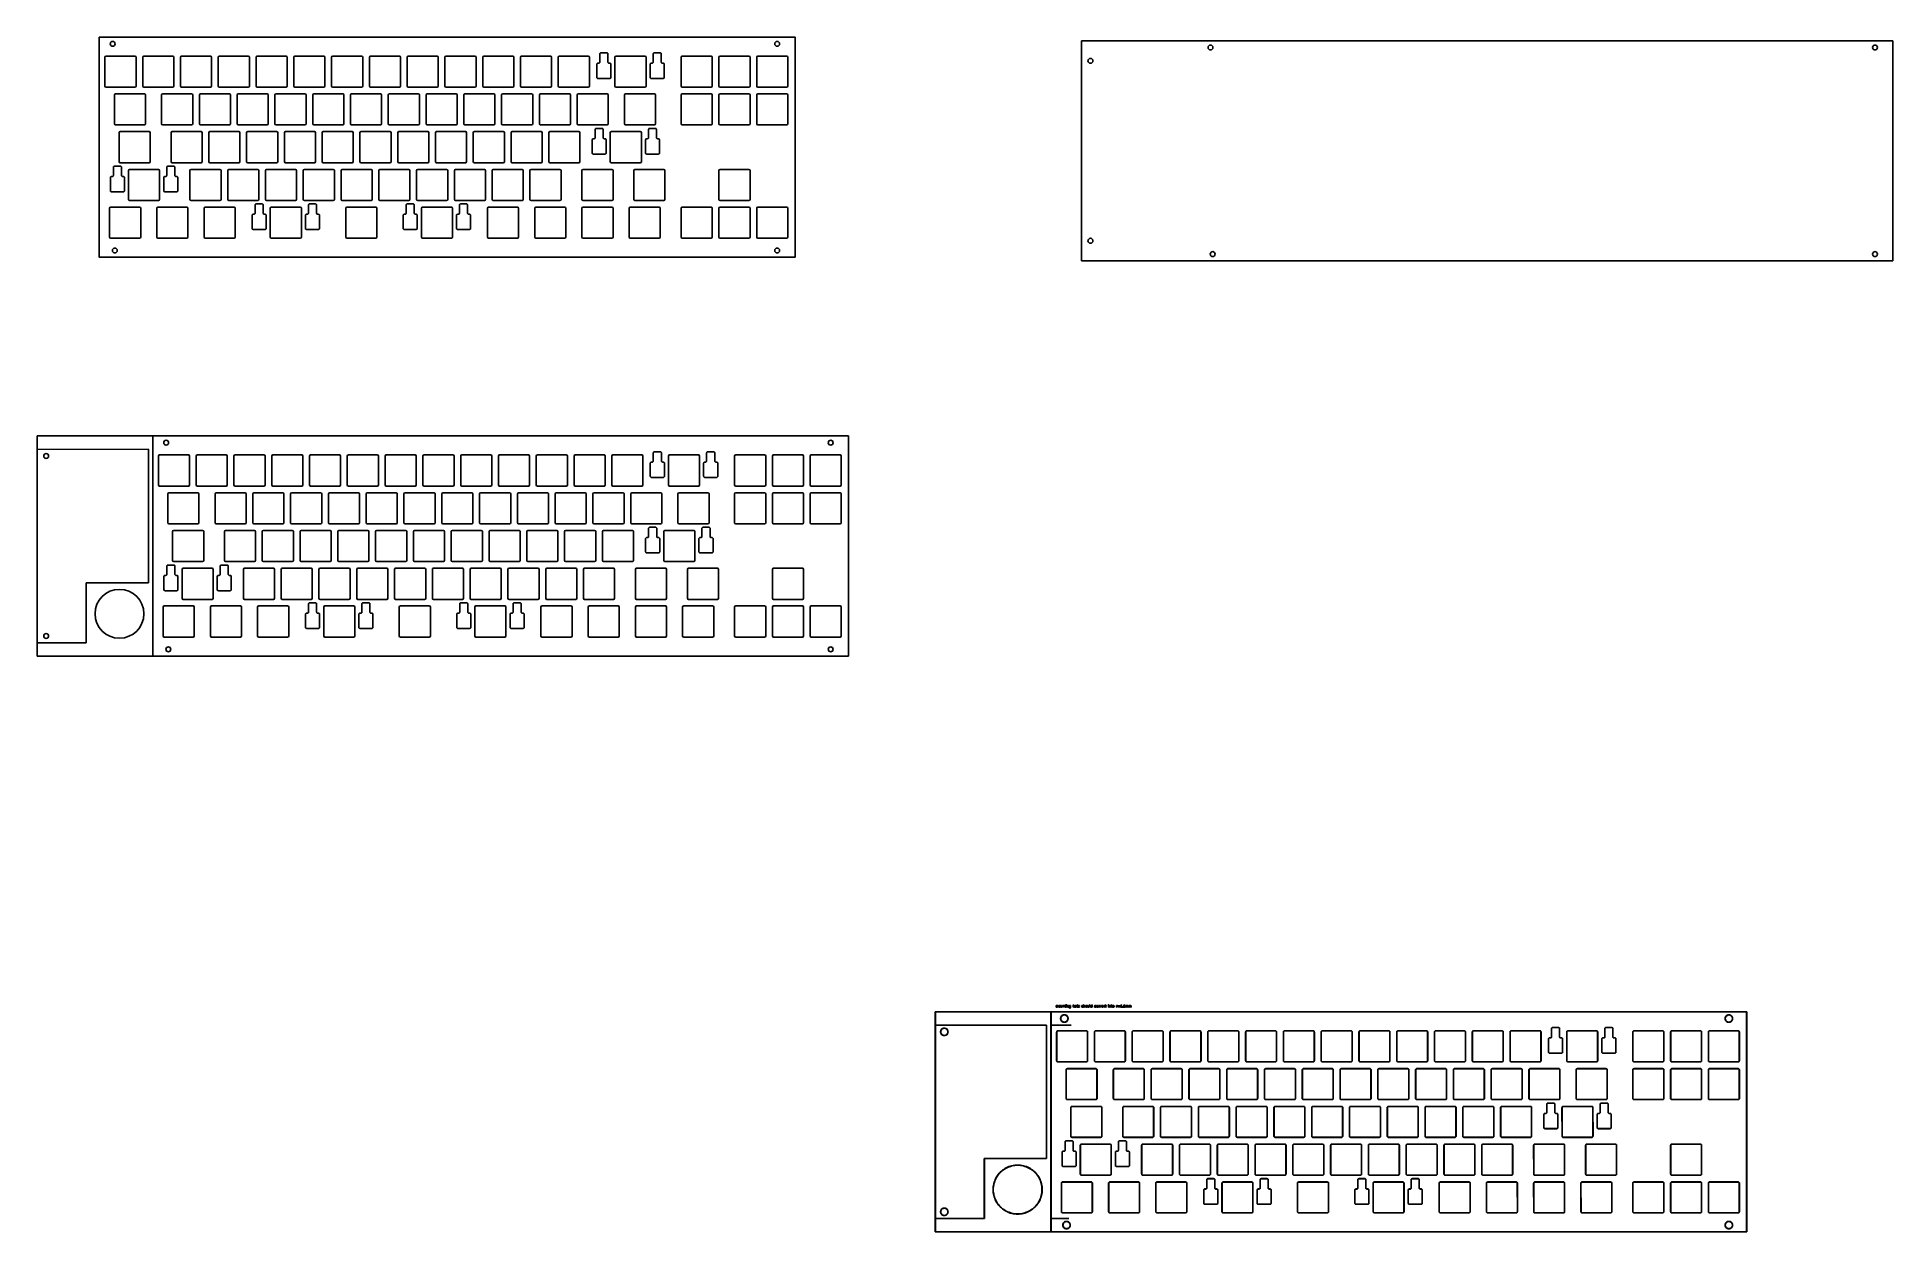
# Model space of a CAD drawing. Extents: x 54 to 889, y -223 to 315.
import ezdxf

# ---------------------------------------------------------------- set-up
doc = ezdxf.new("R2010")
doc.units = 0
doc.layers.get('0').update_dxf_attribs({"linetype": 'CONTINUOUS'})
doc.layers.add('BLACK', color=7, linetype='CONTINUOUS')

msp = doc.modelspace()

# ---------------------------------------------------------------- linework, layer by layer
for p, q in [((84.33, 305.74), (84.33, 292.74)), ((84.83, 306.24), (97.83, 306.24)), ((98.33, 305.74), (98.33, 292.74)), ((101.33, 305.74), (101.33, 292.74)), ((101.83, 306.24), (114.83, 306.24)), ((115.33, 305.74), (115.33, 292.74)), ((118.33, 305.74), (118.33, 292.74)), ((118.83, 306.24), (131.83, 306.24)), ((132.33, 305.74), (132.33, 292.74)), ((135.33, 305.74), (135.33, 292.74)), ((135.83, 306.24), (148.83, 306.24)), ((149.33, 305.74), (149.33, 292.74)), ((152.33, 305.74), (152.33, 292.74)), ((152.83, 306.24), (165.83, 306.24)), ((166.33, 305.74), (166.33, 292.74)), ((169.33, 305.74), (169.33, 292.74)), ((169.83, 306.24), (182.83, 306.24)), ((183.33, 305.74), (183.33, 292.74)), ((186.33, 305.74), (186.33, 292.74)), ((186.83, 306.24), (199.83, 306.24)), ((200.33, 305.74), (200.33, 292.74)), ((203.33, 305.74), (203.33, 292.74)), ((203.83, 306.24), (216.83, 306.24)), ((217.33, 305.74), (217.33, 292.74)), ((220.33, 305.74), (220.33, 292.74)), ((220.83, 306.24), (233.83, 306.24)), ((234.33, 305.74), (234.33, 292.74)), ((237.33, 305.74), (237.33, 292.74)), ((237.83, 306.24), (250.83, 306.24)), ((251.33, 305.74), (251.33, 292.74)), ((254.33, 305.74), (254.33, 292.74)), ((254.83, 306.24), (267.83, 306.24)), ((268.33, 305.74), (268.33, 292.74)), ((271.33, 305.74), (271.33, 292.74)), ((271.83, 306.24), (284.83, 306.24)), ((285.33, 305.74), (285.33, 292.74)), ((288.33, 305.74), (288.33, 292.74)), ((288.83, 306.24), (301.83, 306.24)), ((302.33, 305.74), (302.33, 292.74)), ((313.83, 305.74), (313.83, 292.74)), ((314.33, 306.24), (327.33, 306.24)), ((327.83, 305.74), (327.83, 292.74)), ((343.58, 305.74), (343.58, 292.74)), ((344.08, 306.24), (357.08, 306.24)), ((357.58, 305.74), (357.58, 292.74)), ((360.58, 305.74), (360.58, 292.74)), ((361.08, 306.24), (374.08, 306.24)), ((374.58, 305.74), (374.58, 292.74)), ((377.58, 305.74), (377.58, 292.74)), ((378.08, 306.24), (391.08, 306.24)), ((391.58, 305.74), (391.58, 292.74)), ((84.83, 292.24), (97.83, 292.24)), ((101.83, 292.24), (114.83, 292.24)), ((118.83, 292.24), (131.83, 292.24)), ((135.83, 292.24), (148.83, 292.24)), ((152.83, 292.24), (165.83, 292.24)), ((169.83, 292.24), (182.83, 292.24)), ((186.83, 292.24), (199.83, 292.24)), ((203.83, 292.24), (216.83, 292.24)), ((220.83, 292.24), (233.83, 292.24)), ((237.83, 292.24), (250.83, 292.24)), ((254.83, 292.24), (267.83, 292.24)), ((271.83, 292.24), (284.83, 292.24)), ((288.83, 292.24), (301.83, 292.24)), ((314.33, 292.24), (327.33, 292.24)), ((344.08, 292.24), (357.08, 292.24)), ((361.08, 292.24), (374.08, 292.24)), ((378.08, 292.24), (391.08, 292.24)), ((88.58, 288.74), (88.58, 275.74)), ((89.08, 289.24), (102.08, 289.24)), ((102.58, 288.74), (102.58, 275.74)), ((109.83, 288.74), (109.83, 275.74)), ((110.33, 289.24), (123.33, 289.24)), ((123.83, 288.74), (123.83, 275.74)), ((126.83, 288.74), (126.83, 275.74)), ((127.33, 289.24), (140.33, 289.24)), ((140.83, 288.74), (140.83, 275.74)), ((143.83, 288.74), (143.83, 275.74)), ((144.33, 289.24), (157.33, 289.24)), ((157.83, 288.74), (157.83, 275.74)), ((160.83, 288.74), (160.83, 275.74)), ((161.33, 289.24), (174.33, 289.24)), ((174.83, 288.74), (174.83, 275.74)), ((177.83, 288.74), (177.83, 275.74)), ((178.33, 289.24), (191.33, 289.24)), ((191.83, 288.74), (191.83, 275.74)), ((194.83, 288.74), (194.83, 275.74)), ((195.33, 289.24), (208.33, 289.24)), ((208.83, 288.74), (208.83, 275.74)), ((211.83, 288.74), (211.83, 275.74)), ((212.33, 289.24), (225.33, 289.24)), ((225.83, 288.74), (225.83, 275.74)), ((228.83, 288.74), (228.83, 275.74)), ((229.33, 289.24), (242.33, 289.24)), ((242.83, 288.74), (242.83, 275.74)), ((245.83, 288.74), (245.83, 275.74)), ((246.33, 289.24), (259.33, 289.24)), ((259.83, 288.74), (259.83, 275.74)), ((262.83, 288.74), (262.83, 275.74)), ((263.33, 289.24), (276.33, 289.24)), ((276.83, 288.74), (276.83, 275.74)), ((279.83, 288.74), (279.83, 275.74)), ((280.33, 289.24), (293.33, 289.24)), ((293.83, 288.74), (293.83, 275.74)), ((296.83, 288.74), (296.83, 275.74)), ((297.33, 289.24), (310.33, 289.24)), ((310.83, 288.74), (310.83, 275.74)), ((318.08, 288.74), (318.08, 275.74)), ((318.58, 289.24), (331.58, 289.24)), ((332.08, 288.74), (332.08, 275.74)), ((343.58, 288.74), (343.58, 275.74)), ((344.08, 289.24), (357.08, 289.24)), ((357.58, 288.74), (357.58, 275.74)), ((360.58, 288.74), (360.58, 275.74)), ((361.08, 289.24), (374.08, 289.24)), ((374.58, 288.74), (374.58, 275.74)), ((377.58, 288.74), (377.58, 275.74)), ((378.08, 289.24), (391.08, 289.24)), ((391.58, 288.74), (391.58, 275.74)), ((89.08, 275.24), (102.08, 275.24)), ((90.71, 271.74), (90.71, 258.74)), ((91.21, 272.24), (104.21, 272.24)), ((104.71, 271.74), (104.71, 258.74)), ((110.33, 275.24), (123.33, 275.24)), ((114.08, 271.74), (114.08, 258.74)), ((114.58, 272.24), (127.58, 272.24)), ((127.33, 275.24), (140.33, 275.24)), ((128.08, 271.74), (128.08, 258.74)), ((131.08, 271.74), (131.08, 258.74)), ((131.58, 272.24), (144.58, 272.24)), ((144.33, 275.24), (157.33, 275.24)), ((145.08, 271.74), (145.08, 258.74)), ((148.08, 271.74), (148.08, 258.74)), ((148.58, 272.24), (161.58, 272.24)), ((161.33, 275.24), (174.33, 275.24)), ((162.08, 271.74), (162.08, 258.74)), ((165.08, 271.74), (165.08, 258.74)), ((165.58, 272.24), (178.58, 272.24)), ((178.33, 275.24), (191.33, 275.24)), ((179.08, 271.74), (179.08, 258.74)), ((182.08, 271.74), (182.08, 258.74)), ((182.58, 272.24), (195.58, 272.24)), ((195.33, 275.24), (208.33, 275.24)), ((196.08, 271.74), (196.08, 258.74)), ((199.08, 271.74), (199.08, 258.74)), ((199.58, 272.24), (212.58, 272.24)), ((212.33, 275.24), (225.33, 275.24)), ((213.08, 271.74), (213.08, 258.74)), ((216.08, 271.74), (216.08, 258.74)), ((216.58, 272.24), (229.58, 272.24)), ((229.33, 275.24), (242.33, 275.24)), ((230.08, 271.74), (230.08, 258.74)), ((233.08, 271.74), (233.08, 258.74)), ((233.58, 272.24), (246.58, 272.24)), ((246.33, 275.24), (259.33, 275.24)), ((247.08, 271.74), (247.08, 258.74)), ((250.08, 271.74), (250.08, 258.74)), ((250.58, 272.24), (263.58, 272.24)), ((263.33, 275.24), (276.33, 275.24)), ((264.08, 271.74), (264.08, 258.74)), ((267.08, 271.74), (267.08, 258.74)), ((267.58, 272.24), (280.58, 272.24)), ((280.33, 275.24), (293.33, 275.24)), ((281.08, 271.74), (281.08, 258.74)), ((284.08, 271.74), (284.08, 258.74)), ((284.58, 272.24), (297.58, 272.24)), ((297.33, 275.24), (310.33, 275.24)), ((298.08, 271.74), (298.08, 258.74)), ((311.71, 271.74), (311.71, 258.74)), ((312.21, 272.24), (325.21, 272.24)), ((318.58, 275.24), (331.58, 275.24)), ((325.71, 271.74), (325.71, 258.74)), ((344.08, 275.24), (357.08, 275.24)), ((361.08, 275.24), (374.08, 275.24)), ((378.08, 275.24), (391.08, 275.24)), ((91.21, 258.24), (104.21, 258.24)), ((94.96, 254.74), (94.96, 241.74)), ((95.46, 255.24), (108.46, 255.24)), ((108.96, 254.74), (108.96, 241.74)), ((114.58, 258.24), (127.58, 258.24)), ((122.58, 254.74), (122.58, 241.74)), ((123.08, 255.24), (136.08, 255.24)), ((131.58, 258.24), (144.58, 258.24)), ((136.58, 254.74), (136.58, 241.74)), ((139.58, 254.74), (139.58, 241.74)), ((140.08, 255.24), (153.08, 255.24)), ((148.58, 258.24), (161.58, 258.24)), ((153.58, 254.74), (153.58, 241.74)), ((156.58, 254.74), (156.58, 241.74)), ((157.08, 255.24), (170.08, 255.24)), ((165.58, 258.24), (178.58, 258.24)), ((170.58, 254.74), (170.58, 241.74)), ((173.58, 254.74), (173.58, 241.74)), ((174.08, 255.24), (187.08, 255.24)), ((182.58, 258.24), (195.58, 258.24)), ((187.58, 254.74), (187.58, 241.74)), ((190.58, 254.74), (190.58, 241.74)), ((191.08, 255.24), (204.08, 255.24)), ((199.58, 258.24), (212.58, 258.24)), ((204.58, 254.74), (204.58, 241.74)), ((207.58, 254.74), (207.58, 241.74)), ((208.08, 255.24), (221.08, 255.24)), ((216.58, 258.24), (229.58, 258.24)), ((221.58, 254.74), (221.58, 241.74)), ((224.58, 254.74), (224.58, 241.74)), ((225.08, 255.24), (238.08, 255.24)), ((233.58, 258.24), (246.58, 258.24)), ((238.58, 254.74), (238.58, 241.74)), ((241.58, 254.74), (241.58, 241.74)), ((242.08, 255.24), (255.08, 255.24)), ((250.58, 258.24), (263.58, 258.24)), ((255.58, 254.74), (255.58, 241.74)), ((258.58, 254.74), (258.58, 241.74)), ((259.08, 255.24), (272.08, 255.24)), ((267.58, 258.24), (280.58, 258.24)), ((272.58, 254.74), (272.58, 241.74)), ((275.58, 254.74), (275.58, 241.74)), ((276.08, 255.24), (289.08, 255.24)), ((284.58, 258.24), (297.58, 258.24)), ((289.58, 254.74), (289.58, 241.74)), ((298.96, 254.74), (298.96, 241.74)), ((299.46, 255.24), (312.46, 255.24)), ((312.21, 258.24), (325.21, 258.24)), ((312.96, 254.74), (312.96, 241.74)), ((322.33, 254.74), (322.33, 241.74)), ((322.83, 255.24), (335.83, 255.24)), ((336.33, 254.74), (336.33, 241.74)), ((360.58, 254.74), (360.58, 241.74)), ((361.08, 255.24), (374.08, 255.24)), ((374.58, 254.74), (374.58, 241.74)), ((86.46, 237.74), (86.46, 224.74)), ((86.96, 238.24), (99.96, 238.24)), ((95.46, 241.24), (108.46, 241.24)), ((100.46, 237.74), (100.46, 224.74)), ((107.71, 237.74), (107.71, 224.74)), ((108.21, 238.24), (121.21, 238.24)), ((121.71, 237.74), (121.71, 224.74)), ((123.08, 241.24), (136.08, 241.24)), ((128.96, 237.74), (128.96, 224.74)), ((129.46, 238.24), (142.46, 238.24)), ((140.08, 241.24), (153.08, 241.24)), ((142.96, 237.74), (142.96, 224.74)), ((157.08, 241.24), (170.08, 241.24)), ((158.71, 237.74), (158.71, 224.74)), ((159.21, 238.24), (172.21, 238.24)), ((172.71, 237.74), (172.71, 224.74)), ((174.08, 241.24), (187.08, 241.24)), ((191.08, 241.24), (204.08, 241.24)), ((192.71, 237.74), (192.71, 224.74)), ((193.21, 238.24), (206.21, 238.24)), ((206.71, 237.74), (206.71, 224.74)), ((208.08, 241.24), (221.08, 241.24)), ((225.08, 241.24), (238.08, 241.24)), ((226.71, 237.74), (226.71, 224.74)), ((227.21, 238.24), (240.21, 238.24)), ((240.71, 237.74), (240.71, 224.74)), ((242.08, 241.24), (255.08, 241.24)), ((256.46, 237.74), (256.46, 224.74)), ((256.96, 238.24), (269.96, 238.24)), ((259.08, 241.24), (272.08, 241.24)), ((270.46, 237.74), (270.46, 224.74)), ((276.08, 241.24), (289.08, 241.24)), ((277.71, 237.74), (277.71, 224.74)), ((278.21, 238.24), (291.21, 238.24)), ((291.71, 237.74), (291.71, 224.74)), ((298.96, 237.74), (298.96, 224.74)), ((299.46, 241.24), (312.46, 241.24)), ((299.46, 238.24), (312.46, 238.24)), ((312.96, 237.74), (312.96, 224.74)), ((320.21, 237.74), (320.21, 224.74)), ((320.71, 238.24), (333.71, 238.24)), ((322.83, 241.24), (335.83, 241.24)), ((334.21, 237.74), (334.21, 224.74)), ((343.58, 237.74), (343.58, 224.74)), ((344.08, 238.24), (357.08, 238.24)), ((357.58, 237.74), (357.58, 224.74)), ((360.58, 237.74), (360.58, 224.74)), ((361.08, 241.24), (374.08, 241.24)), ((361.08, 238.24), (374.08, 238.24)), ((374.58, 237.74), (374.58, 224.74)), ((377.58, 237.74), (377.58, 224.74)), ((378.08, 238.24), (391.08, 238.24)), ((391.58, 237.74), (391.58, 224.74)), ((86.96, 224.24), (99.96, 224.24)), ((108.21, 224.24), (121.21, 224.24)), ((129.46, 224.24), (142.46, 224.24)), ((159.21, 224.24), (172.21, 224.24)), ((193.21, 224.24), (206.21, 224.24)), ((227.21, 224.24), (240.21, 224.24)), ((256.96, 224.24), (269.96, 224.24)), ((278.21, 224.24), (291.21, 224.24)), ((299.46, 224.24), (312.46, 224.24)), ((320.71, 224.24), (333.71, 224.24)), ((344.08, 224.24), (357.08, 224.24)), ((361.08, 224.24), (374.08, 224.24)), ((378.08, 224.24), (391.08, 224.24)), ((108.4, 126.2), (108.4, 113.2)), ((108.9, 126.7), (121.9, 126.7)), ((122.4, 126.2), (122.4, 113.2)), ((125.4, 126.2), (125.4, 113.2)), ((125.9, 126.7), (138.9, 126.7)), ((139.4, 126.2), (139.4, 113.2)), ((142.4, 126.2), (142.4, 113.2)), ((142.9, 126.7), (155.9, 126.7)), ((156.4, 126.2), (156.4, 113.2)), ((159.4, 126.2), (159.4, 113.2)), ((159.9, 126.7), (172.9, 126.7)), ((173.4, 126.2), (173.4, 113.2)), ((176.4, 126.2), (176.4, 113.2)), ((176.9, 126.7), (189.9, 126.7)), ((190.4, 126.2), (190.4, 113.2)), ((193.4, 126.2), (193.4, 113.2)), ((193.9, 126.7), (206.9, 126.7)), ((207.4, 126.2), (207.4, 113.2)), ((210.4, 126.2), (210.4, 113.2)), ((210.9, 126.7), (223.9, 126.7)), ((224.4, 126.2), (224.4, 113.2)), ((227.4, 126.2), (227.4, 113.2)), ((227.9, 126.7), (240.9, 126.7)), ((241.4, 126.2), (241.4, 113.2)), ((244.4, 126.2), (244.4, 113.2)), ((244.9, 126.7), (257.9, 126.7)), ((258.4, 126.2), (258.4, 113.2)), ((261.4, 126.2), (261.4, 113.2)), ((261.9, 126.7), (274.9, 126.7)), ((275.4, 126.2), (275.4, 113.2)), ((278.4, 126.2), (278.4, 113.2)), ((278.9, 126.7), (291.9, 126.7)), ((292.4, 126.2), (292.4, 113.2)), ((295.4, 126.2), (295.4, 113.2)), ((295.9, 126.7), (308.9, 126.7)), ((309.4, 126.2), (309.4, 113.2)), ((312.4, 126.2), (312.4, 113.2)), ((312.9, 126.7), (325.9, 126.7)), ((326.4, 126.2), (326.4, 113.2)), ((337.9, 126.2), (337.9, 113.2)), ((338.4, 126.7), (351.4, 126.7)), ((351.9, 126.2), (351.9, 113.2)), ((367.65, 126.2), (367.65, 113.2)), ((368.15, 126.7), (381.15, 126.7)), ((381.65, 126.2), (381.65, 113.2)), ((384.65, 126.2), (384.65, 113.2)), ((385.15, 126.7), (398.15, 126.7)), ((398.65, 126.2), (398.65, 113.2)), ((401.65, 126.2), (401.65, 113.2)), ((402.15, 126.7), (415.15, 126.7)), ((415.65, 126.2), (415.65, 113.2)), ((108.9, 112.7), (121.9, 112.7)), ((112.65, 109.2), (112.65, 96.2)), ((113.15, 109.7), (126.15, 109.7)), ((125.9, 112.7), (138.9, 112.7)), ((126.65, 109.2), (126.65, 96.2)), ((133.9, 109.2), (133.9, 96.2)), ((134.4, 109.7), (147.4, 109.7)), ((142.9, 112.7), (155.9, 112.7)), ((147.9, 109.2), (147.9, 96.2)), ((150.9, 109.2), (150.9, 96.2)), ((151.4, 109.7), (164.4, 109.7)), ((159.9, 112.7), (172.9, 112.7)), ((164.9, 109.2), (164.9, 96.2)), ((167.9, 109.2), (167.9, 96.2)), ((168.4, 109.7), (181.4, 109.7)), ((176.9, 112.7), (189.9, 112.7)), ((181.9, 109.2), (181.9, 96.2)), ((184.9, 109.2), (184.9, 96.2)), ((185.4, 109.7), (198.4, 109.7)), ((193.9, 112.7), (206.9, 112.7)), ((198.9, 109.2), (198.9, 96.2)), ((201.9, 109.2), (201.9, 96.2)), ((202.4, 109.7), (215.4, 109.7)), ((210.9, 112.7), (223.9, 112.7)), ((215.9, 109.2), (215.9, 96.2)), ((218.9, 109.2), (218.9, 96.2)), ((219.4, 109.7), (232.4, 109.7)), ((227.9, 112.7), (240.9, 112.7)), ((232.9, 109.2), (232.9, 96.2)), ((235.9, 109.2), (235.9, 96.2)), ((236.4, 109.7), (249.4, 109.7)), ((244.9, 112.7), (257.9, 112.7)), ((249.9, 109.2), (249.9, 96.2)), ((252.9, 109.2), (252.9, 96.2)), ((253.4, 109.7), (266.4, 109.7)), ((261.9, 112.7), (274.9, 112.7)), ((266.9, 109.2), (266.9, 96.2)), ((269.9, 109.2), (269.9, 96.2)), ((270.4, 109.7), (283.4, 109.7)), ((278.9, 112.7), (291.9, 112.7)), ((283.9, 109.2), (283.9, 96.2)), ((286.9, 109.2), (286.9, 96.2)), ((287.4, 109.7), (300.4, 109.7)), ((295.9, 112.7), (308.9, 112.7)), ((300.9, 109.2), (300.9, 96.2)), ((303.9, 109.2), (303.9, 96.2)), ((304.4, 109.7), (317.4, 109.7)), ((312.9, 112.7), (325.9, 112.7)), ((317.9, 109.2), (317.9, 96.2)), ((320.9, 109.2), (320.9, 96.2)), ((321.4, 109.7), (334.4, 109.7)), ((334.9, 109.2), (334.9, 96.2)), ((338.4, 112.7), (351.4, 112.7)), ((342.15, 109.2), (342.15, 96.2)), ((342.65, 109.7), (355.65, 109.7)), ((356.15, 109.2), (356.15, 96.2)), ((367.65, 109.2), (367.65, 96.2)), ((368.15, 112.7), (381.15, 112.7)), ((368.15, 109.7), (381.15, 109.7)), ((381.65, 109.2), (381.65, 96.2)), ((384.65, 109.2), (384.65, 96.2)), ((385.15, 112.7), (398.15, 112.7)), ((385.15, 109.7), (398.15, 109.7)), ((398.65, 109.2), (398.65, 96.2)), ((401.65, 109.2), (401.65, 96.2)), ((402.15, 112.7), (415.15, 112.7)), ((402.15, 109.7), (415.15, 109.7)), ((415.65, 109.2), (415.65, 96.2)), ((113.15, 95.7), (126.15, 95.7)), ((114.77, 92.2), (114.77, 79.2)), ((115.27, 92.7), (128.27, 92.7)), ((128.77, 92.2), (128.77, 79.2)), ((134.4, 95.7), (147.4, 95.7)), ((138.15, 92.2), (138.15, 79.2)), ((138.65, 92.7), (151.65, 92.7)), ((151.4, 95.7), (164.4, 95.7)), ((152.15, 92.2), (152.15, 79.2)), ((155.15, 92.2), (155.15, 79.2)), ((155.65, 92.7), (168.65, 92.7)), ((168.4, 95.7), (181.4, 95.7)), ((169.15, 92.2), (169.15, 79.2)), ((172.15, 92.2), (172.15, 79.2)), ((172.65, 92.7), (185.65, 92.7)), ((185.4, 95.7), (198.4, 95.7)), ((186.15, 92.2), (186.15, 79.2)), ((189.15, 92.2), (189.15, 79.2)), ((189.65, 92.7), (202.65, 92.7)), ((202.4, 95.7), (215.4, 95.7)), ((203.15, 92.2), (203.15, 79.2)), ((206.15, 92.2), (206.15, 79.2)), ((206.65, 92.7), (219.65, 92.7)), ((219.4, 95.7), (232.4, 95.7)), ((220.15, 92.2), (220.15, 79.2)), ((223.15, 92.2), (223.15, 79.2)), ((223.65, 92.7), (236.65, 92.7)), ((236.4, 95.7), (249.4, 95.7)), ((237.15, 92.2), (237.15, 79.2)), ((240.15, 92.2), (240.15, 79.2)), ((240.65, 92.7), (253.65, 92.7)), ((253.4, 95.7), (266.4, 95.7)), ((254.15, 92.2), (254.15, 79.2)), ((257.15, 92.2), (257.15, 79.2)), ((257.65, 92.7), (270.65, 92.7)), ((270.4, 95.7), (283.4, 95.7)), ((271.15, 92.2), (271.15, 79.2)), ((274.15, 92.2), (274.15, 79.2)), ((274.65, 92.7), (287.65, 92.7)), ((287.4, 95.7), (300.4, 95.7)), ((288.15, 92.2), (288.15, 79.2)), ((291.15, 92.2), (291.15, 79.2)), ((291.65, 92.7), (304.65, 92.7)), ((304.4, 95.7), (317.4, 95.7)), ((305.15, 92.2), (305.15, 79.2)), ((308.15, 92.2), (308.15, 79.2)), ((308.65, 92.7), (321.65, 92.7)), ((321.4, 95.7), (334.4, 95.7)), ((322.15, 92.2), (322.15, 79.2)), ((335.77, 92.2), (335.77, 79.2)), ((336.27, 92.7), (349.27, 92.7)), ((342.65, 95.7), (355.65, 95.7)), ((349.77, 92.2), (349.77, 79.2)), ((368.15, 95.7), (381.15, 95.7)), ((385.15, 95.7), (398.15, 95.7)), ((402.15, 95.7), (415.15, 95.7)), ((115.27, 78.7), (128.27, 78.7)), ((119.02, 75.2), (119.02, 62.2)), ((119.52, 75.7), (132.52, 75.7)), ((133.02, 75.2), (133.02, 62.2)), ((138.65, 78.7), (151.65, 78.7)), ((146.65, 75.2), (146.65, 62.2)), ((147.15, 75.7), (160.15, 75.7)), ((155.65, 78.7), (168.65, 78.7)), ((160.65, 75.2), (160.65, 62.2)), ((163.65, 75.2), (163.65, 62.2)), ((164.15, 75.7), (177.15, 75.7)), ((172.65, 78.7), (185.65, 78.7)), ((177.65, 75.2), (177.65, 62.2)), ((180.65, 75.2), (180.65, 62.2)), ((181.15, 75.7), (194.15, 75.7)), ((189.65, 78.7), (202.65, 78.7)), ((194.65, 75.2), (194.65, 62.2)), ((197.65, 75.2), (197.65, 62.2)), ((198.15, 75.7), (211.15, 75.7)), ((206.65, 78.7), (219.65, 78.7)), ((211.65, 75.2), (211.65, 62.2)), ((214.65, 75.2), (214.65, 62.2)), ((215.15, 75.7), (228.15, 75.7)), ((223.65, 78.7), (236.65, 78.7)), ((228.65, 75.2), (228.65, 62.2)), ((231.65, 75.2), (231.65, 62.2)), ((232.15, 75.7), (245.15, 75.7)), ((240.65, 78.7), (253.65, 78.7)), ((245.65, 75.2), (245.65, 62.2)), ((248.65, 75.2), (248.65, 62.2)), ((249.15, 75.7), (262.15, 75.7)), ((257.65, 78.7), (270.65, 78.7)), ((262.65, 75.2), (262.65, 62.2)), ((265.65, 75.2), (265.65, 62.2)), ((266.15, 75.7), (279.15, 75.7)), ((274.65, 78.7), (287.65, 78.7)), ((279.65, 75.2), (279.65, 62.2)), ((282.65, 75.2), (282.65, 62.2)), ((283.15, 75.7), (296.15, 75.7)), ((291.65, 78.7), (304.65, 78.7)), ((296.65, 75.2), (296.65, 62.2)), ((299.65, 75.2), (299.65, 62.2)), ((300.15, 75.7), (313.15, 75.7)), ((308.65, 78.7), (321.65, 78.7)), ((313.65, 75.2), (313.65, 62.2)), ((323.02, 75.2), (323.02, 62.2)), ((323.52, 75.7), (336.52, 75.7)), ((336.27, 78.7), (349.27, 78.7)), ((337.02, 75.2), (337.02, 62.2)), ((346.4, 75.2), (346.4, 62.2)), ((346.9, 75.7), (359.9, 75.7)), ((360.4, 75.2), (360.4, 62.2)), ((384.65, 75.2), (384.65, 62.2)), ((385.15, 75.7), (398.15, 75.7)), ((398.65, 75.2), (398.65, 62.2)), ((111.02, 58.7), (124.02, 58.7)), ((119.52, 61.7), (132.52, 61.7)), ((132.27, 58.7), (145.27, 58.7)), ((147.15, 61.7), (160.15, 61.7)), ((153.52, 58.7), (166.52, 58.7)), ((164.15, 61.7), (177.15, 61.7)), ((181.15, 61.7), (194.15, 61.7)), ((183.27, 58.7), (196.27, 58.7)), ((198.15, 61.7), (211.15, 61.7)), ((215.15, 61.7), (228.15, 61.7)), ((217.27, 58.7), (230.27, 58.7)), ((232.15, 61.7), (245.15, 61.7)), ((249.15, 61.7), (262.15, 61.7)), ((251.27, 58.7), (264.27, 58.7)), ((266.15, 61.7), (279.15, 61.7)), ((281.02, 58.7), (294.02, 58.7)), ((283.15, 61.7), (296.15, 61.7)), ((300.15, 61.7), (313.15, 61.7)), ((302.27, 58.7), (315.27, 58.7)), ((323.52, 61.7), (336.52, 61.7)), ((323.52, 58.7), (336.52, 58.7)), ((344.77, 58.7), (357.77, 58.7)), ((346.9, 61.7), (359.9, 61.7)), ((368.15, 58.7), (381.15, 58.7)), ((385.15, 61.7), (398.15, 61.7)), ((385.15, 58.7), (398.15, 58.7)), ((402.15, 58.7), (415.15, 58.7)), ((110.52, 58.2), (110.52, 45.2)), ((124.52, 58.2), (124.52, 45.2)), ((131.77, 58.2), (131.77, 45.2)), ((145.77, 58.2), (145.77, 45.2)), ((153.02, 58.2), (153.02, 45.2)), ((167.02, 58.2), (167.02, 45.2)), ((182.77, 58.2), (182.77, 45.2)), ((196.77, 58.2), (196.77, 45.2)), ((216.77, 58.2), (216.77, 45.2)), ((230.77, 58.2), (230.77, 45.2)), ((250.77, 58.2), (250.77, 45.2)), ((264.77, 58.2), (264.77, 45.2)), ((280.52, 58.2), (280.52, 45.2)), ((294.52, 58.2), (294.52, 45.2)), ((301.77, 58.2), (301.77, 45.2)), ((315.77, 58.2), (315.77, 45.2)), ((323.02, 58.2), (323.02, 45.2)), ((337.02, 58.2), (337.02, 45.2)), ((344.27, 58.2), (344.27, 45.2)), ((358.27, 58.2), (358.27, 45.2)), ((367.65, 58.2), (367.65, 45.2)), ((381.65, 58.2), (381.65, 45.2)), ((384.65, 58.2), (384.65, 45.2)), ((398.65, 58.2), (398.65, 45.2)), ((401.65, 58.2), (401.65, 45.2)), ((415.65, 58.2), (415.65, 45.2)), ((111.02, 44.7), (124.02, 44.7)), ((132.27, 44.7), (145.27, 44.7)), ((153.52, 44.7), (166.52, 44.7)), ((183.27, 44.7), (196.27, 44.7)), ((217.27, 44.7), (230.27, 44.7)), ((251.27, 44.7), (264.27, 44.7)), ((281.02, 44.7), (294.02, 44.7)), ((302.27, 44.7), (315.27, 44.7)), ((323.52, 44.7), (336.52, 44.7)), ((344.77, 44.7), (357.77, 44.7)), ((368.15, 44.7), (381.15, 44.7)), ((385.15, 44.7), (398.15, 44.7)), ((402.15, 44.7), (415.15, 44.7))]:
    msp.add_line(p, q)
at = {"linetype": 'Continuous'}
for p, q in [((523.7, 307.11), (523.7, 220.06)), ((103.92, 129.25), (53.83, 129.2)), ((53.83, 129.2), (53.83, 42.15))]:
    msp.add_line(p, q, dxfattribs=at)
msp.add_lwpolyline([(81.75, 314.79), (394.86, 314.79), (394.86, 215.69), (81.75, 215.69)], close=True, dxfattribs=at)
for centre, radius in [((87.81, 311.74), 1.1), ((386.81, 311.74), 1.1), ((581.75, 310.11), 1.1), ((880.75, 310.11), 1.1), ((527.75, 304.11), 1.1), ((88.81, 218.74), 1.1), ((386.81, 218.74), 1.1), ((527.75, 223.11), 1.1), ((582.75, 217.11), 1.1), ((880.75, 217.11), 1.1), ((57.88, 126.2), 1.1), ((111.88, 132.2), 1.1), ((410.88, 132.2), 1.1), ((90.88, 55.2), 11), ((57.88, 45.2), 1.1), ((112.88, 39.2), 1.1), ((410.88, 39.2), 1.1)]:
    msp.add_circle(centre, radius, dxfattribs=at)
for centre, start, end in [((84.83, 305.74), 90, 180), ((97.83, 305.74), 0, 90), ((101.83, 305.74), 90, 180), ((114.83, 305.74), 0, 90), ((118.83, 305.74), 90, 180), ((131.83, 305.74), 0, 90), ((135.83, 305.74), 90, 180), ((148.83, 305.74), 0, 90), ((152.83, 305.74), 90, 180), ((165.83, 305.74), 0, 90), ((169.83, 305.74), 90, 180), ((182.83, 305.74), 0, 90), ((186.83, 305.74), 90, 180), ((199.83, 305.74), 0, 90), ((203.83, 305.74), 90, 180), ((216.83, 305.74), 0, 90), ((220.83, 305.74), 90, 180), ((233.83, 305.74), 0, 90), ((237.83, 305.74), 90, 180), ((250.83, 305.74), 0, 90), ((254.83, 305.74), 90, 180), ((267.83, 305.74), 0, 90), ((271.83, 305.74), 90, 180), ((284.83, 305.74), 0, 90), ((288.83, 305.74), 90, 180), ((301.83, 305.74), 0, 90), ((314.33, 305.74), 90, 180), ((327.33, 305.74), 0, 90), ((344.08, 305.74), 90, 180), ((357.08, 305.74), 0, 90), ((361.08, 305.74), 90, 180), ((374.08, 305.74), 0, 90), ((378.08, 305.74), 90, 180), ((391.08, 305.74), 0, 90), ((84.83, 292.74), 180, 270), ((97.83, 292.74), 270, 0), ((101.83, 292.74), 180, 270), ((114.83, 292.74), 270, 0), ((118.83, 292.74), 180, 270), ((131.83, 292.74), 270, 0), ((135.83, 292.74), 180, 270), ((148.83, 292.74), 270, 0), ((152.83, 292.74), 180, 270), ((165.83, 292.74), 270, 0), ((169.83, 292.74), 180, 270), ((182.83, 292.74), 270, 0), ((186.83, 292.74), 180, 270), ((199.83, 292.74), 270, 0), ((203.83, 292.74), 180, 270), ((216.83, 292.74), 270, 0), ((220.83, 292.74), 180, 270), ((233.83, 292.74), 270, 0), ((237.83, 292.74), 180, 270), ((250.83, 292.74), 270, 0), ((254.83, 292.74), 180, 270), ((267.83, 292.74), 270, 0), ((271.83, 292.74), 180, 270), ((284.83, 292.74), 270, 0), ((288.83, 292.74), 180, 270), ((301.83, 292.74), 270, 0), ((314.33, 292.74), 180, 270), ((327.33, 292.74), 270, 0), ((344.08, 292.74), 180, 270), ((357.08, 292.74), 270, 0), ((361.08, 292.74), 180, 270), ((374.08, 292.74), 270, 0), ((378.08, 292.74), 180, 270), ((391.08, 292.74), 270, 0), ((89.08, 288.74), 90, 180), ((102.08, 288.74), 0, 90), ((110.33, 288.74), 90, 180), ((123.33, 288.74), 0, 90), ((127.33, 288.74), 90, 180), ((140.33, 288.74), 0, 90), ((144.33, 288.74), 90, 180), ((157.33, 288.74), 0, 90), ((161.33, 288.74), 90, 180), ((174.33, 288.74), 0, 90), ((178.33, 288.74), 90, 180), ((191.33, 288.74), 0, 90), ((195.33, 288.74), 90, 180), ((208.33, 288.74), 0, 90), ((212.33, 288.74), 90, 180), ((225.33, 288.74), 0, 90), ((229.33, 288.74), 90, 180), ((242.33, 288.74), 0, 90), ((246.33, 288.74), 90, 180), ((259.33, 288.74), 0, 90), ((263.33, 288.74), 90, 180), ((276.33, 288.74), 0, 90), ((280.33, 288.74), 90, 180), ((293.33, 288.74), 0, 90), ((297.33, 288.74), 90, 180), ((310.33, 288.74), 0, 90), ((318.58, 288.74), 90, 180), ((331.58, 288.74), 0, 90), ((344.08, 288.74), 90, 180), ((357.08, 288.74), 0, 90), ((361.08, 288.74), 90, 180), ((374.08, 288.74), 0, 90), ((378.08, 288.74), 90, 180), ((391.08, 288.74), 0, 90), ((89.08, 275.74), 180, 270), ((102.08, 275.74), 270, 0), ((110.33, 275.74), 180, 270), ((123.33, 275.74), 270, 0), ((127.33, 275.74), 180, 270), ((140.33, 275.74), 270, 0), ((144.33, 275.74), 180, 270), ((157.33, 275.74), 270, 0), ((161.33, 275.74), 180, 270), ((174.33, 275.74), 270, 0), ((178.33, 275.74), 180, 270), ((191.33, 275.74), 270, 0), ((195.33, 275.74), 180, 270), ((208.33, 275.74), 270, 0), ((212.33, 275.74), 180, 270), ((225.33, 275.74), 270, 0), ((229.33, 275.74), 180, 270), ((242.33, 275.74), 270, 0), ((246.33, 275.74), 180, 270), ((259.33, 275.74), 270, 0), ((263.33, 275.74), 180, 270), ((276.33, 275.74), 270, 0), ((280.33, 275.74), 180, 270), ((293.33, 275.74), 270, 0), ((297.33, 275.74), 180, 270), ((310.33, 275.74), 270, 0), ((318.58, 275.74), 180, 270), ((331.58, 275.74), 270, 0), ((344.08, 275.74), 180, 270), ((357.08, 275.74), 270, 0), ((361.08, 275.74), 180, 270), ((374.08, 275.74), 270, 0), ((378.08, 275.74), 180, 270), ((391.08, 275.74), 270, 0), ((91.21, 271.74), 90, 180), ((104.21, 271.74), 0, 90), ((114.58, 271.74), 90, 180), ((127.58, 271.74), 0, 90), ((131.58, 271.74), 90, 180), ((144.58, 271.74), 0, 90), ((148.58, 271.74), 90, 180), ((161.58, 271.74), 0, 90), ((165.58, 271.74), 90, 180), ((178.58, 271.74), 0, 90), ((182.58, 271.74), 90, 180), ((195.58, 271.74), 0, 90), ((199.58, 271.74), 90, 180), ((212.58, 271.74), 0, 90), ((216.58, 271.74), 90, 180), ((229.58, 271.74), 0, 90), ((233.58, 271.74), 90, 180), ((246.58, 271.74), 0, 90), ((250.58, 271.74), 90, 180), ((263.58, 271.74), 0, 90), ((267.58, 271.74), 90, 180), ((280.58, 271.74), 0, 90), ((284.58, 271.74), 90, 180), ((297.58, 271.74), 0, 90), ((312.21, 271.74), 90, 180), ((325.21, 271.74), 0, 90), ((91.21, 258.74), 180, 270), ((95.46, 254.74), 90, 180), ((104.21, 258.74), 270, 0), ((108.46, 254.74), 0, 90), ((114.58, 258.74), 180, 270), ((123.08, 254.74), 90, 180), ((127.58, 258.74), 270, 0), ((131.58, 258.74), 180, 270), ((136.08, 254.74), 0, 90), ((140.08, 254.74), 90, 180), ((144.58, 258.74), 270, 0), ((148.58, 258.74), 180, 270), ((153.08, 254.74), 0, 90), ((157.08, 254.74), 90, 180), ((161.58, 258.74), 270, 0), ((165.58, 258.74), 180, 270), ((170.08, 254.74), 0, 90), ((174.08, 254.74), 90, 180), ((178.58, 258.74), 270, 0), ((182.58, 258.74), 180, 270), ((187.08, 254.74), 0, 90), ((191.08, 254.74), 90, 180), ((195.58, 258.74), 270, 0), ((199.58, 258.74), 180, 270), ((204.08, 254.74), 0, 90), ((208.08, 254.74), 90, 180), ((212.58, 258.74), 270, 0), ((216.58, 258.74), 180, 270), ((221.08, 254.74), 0, 90), ((225.08, 254.74), 90, 180), ((229.58, 258.74), 270, 0), ((233.58, 258.74), 180, 270), ((238.08, 254.74), 0, 90), ((242.08, 254.74), 90, 180), ((246.58, 258.74), 270, 0), ((250.58, 258.74), 180, 270), ((255.08, 254.74), 0, 90), ((259.08, 254.74), 90, 180), ((263.58, 258.74), 270, 0), ((267.58, 258.74), 180, 270), ((272.08, 254.74), 0, 90), ((276.08, 254.74), 90, 180), ((280.58, 258.74), 270, 0), ((284.58, 258.74), 180, 270), ((289.08, 254.74), 0, 90), ((297.58, 258.74), 270, 0), ((299.46, 254.74), 90, 180), ((312.21, 258.74), 180, 270), ((312.46, 254.74), 0, 90), ((322.83, 254.74), 90, 180), ((325.21, 258.74), 270, 0), ((335.83, 254.74), 0, 90), ((361.08, 254.74), 90, 180), ((374.08, 254.74), 0, 90), ((86.96, 237.74), 90, 180), ((95.46, 241.74), 180, 270), ((99.96, 237.74), 0, 90), ((108.21, 237.74), 90, 180), ((108.46, 241.74), 270, 0), ((121.21, 237.74), 0, 90), ((123.08, 241.74), 180, 270), ((129.46, 237.74), 90, 180), ((136.08, 241.74), 270, 0), ((140.08, 241.74), 180, 270), ((142.46, 237.74), 0, 90), ((153.08, 241.74), 270, 0), ((157.08, 241.74), 180, 270), ((159.21, 237.74), 90, 180), ((170.08, 241.74), 270, 0), ((172.21, 237.74), 0, 90), ((174.08, 241.74), 180, 270), ((187.08, 241.74), 270, 0), ((191.08, 241.74), 180, 270), ((193.21, 237.74), 90, 180), ((204.08, 241.74), 270, 0), ((206.21, 237.74), 0, 90), ((208.08, 241.74), 180, 270), ((221.08, 241.74), 270, 0), ((225.08, 241.74), 180, 270), ((227.21, 237.74), 90, 180), ((238.08, 241.74), 270, 0), ((240.21, 237.74), 0, 90), ((242.08, 241.74), 180, 270), ((255.08, 241.74), 270, 0), ((256.96, 237.74), 90, 180), ((259.08, 241.74), 180, 270), ((269.96, 237.74), 0, 90), ((272.08, 241.74), 270, 0), ((276.08, 241.74), 180, 270), ((278.21, 237.74), 90, 180), ((289.08, 241.74), 270, 0), ((291.21, 237.74), 0, 90), ((299.46, 241.74), 180, 270), ((299.46, 237.74), 90, 180), ((312.46, 241.74), 270, 0), ((312.46, 237.74), 0, 90), ((320.71, 237.74), 90, 180), ((322.83, 241.74), 180, 270), ((333.71, 237.74), 0, 90), ((335.83, 241.74), 270, 0), ((344.08, 237.74), 90, 180), ((357.08, 237.74), 0, 90), ((361.08, 241.74), 180, 270), ((361.08, 237.74), 90, 180), ((374.08, 241.74), 270, 0), ((374.08, 237.74), 0, 90), ((378.08, 237.74), 90, 180), ((391.08, 237.74), 0, 90), ((86.96, 224.74), 180, 270), ((99.96, 224.74), 270, 0), ((108.21, 224.74), 180, 270), ((121.21, 224.74), 270, 0), ((129.46, 224.74), 180, 270), ((142.46, 224.74), 270, 0), ((159.21, 224.74), 180, 270), ((172.21, 224.74), 270, 0), ((193.21, 224.74), 180, 270), ((206.21, 224.74), 270, 0), ((227.21, 224.74), 180, 270), ((240.21, 224.74), 270, 0), ((256.96, 224.74), 180, 270), ((269.96, 224.74), 270, 0), ((278.21, 224.74), 180, 270), ((291.21, 224.74), 270, 0), ((299.46, 224.74), 180, 270), ((312.46, 224.74), 270, 0), ((320.71, 224.74), 180, 270), ((333.71, 224.74), 270, 0), ((344.08, 224.74), 180, 270), ((357.08, 224.74), 270, 0), ((361.08, 224.74), 180, 270), ((374.08, 224.74), 270, 0), ((378.08, 224.74), 180, 270), ((391.08, 224.74), 270, 0), ((108.9, 126.2), 90, 180), ((121.9, 126.2), 0, 90), ((125.9, 126.2), 90, 180), ((138.9, 126.2), 0, 90), ((142.9, 126.2), 90, 180), ((155.9, 126.2), 0, 90), ((159.9, 126.2), 90, 180), ((172.9, 126.2), 0, 90), ((176.9, 126.2), 90, 180), ((189.9, 126.2), 0, 90), ((193.9, 126.2), 90, 180), ((206.9, 126.2), 0, 90), ((210.9, 126.2), 90, 180), ((223.9, 126.2), 0, 90), ((227.9, 126.2), 90, 180), ((240.9, 126.2), 0, 90), ((244.9, 126.2), 90, 180), ((257.9, 126.2), 0, 90), ((261.9, 126.2), 90, 180), ((274.9, 126.2), 0, 90), ((278.9, 126.2), 90, 180), ((291.9, 126.2), 0, 90), ((295.9, 126.2), 90, 180), ((308.9, 126.2), 0, 90), ((312.9, 126.2), 90, 180), ((325.9, 126.2), 0, 90), ((338.4, 126.2), 90, 180), ((351.4, 126.2), 0, 90), ((368.15, 126.2), 90, 180), ((381.15, 126.2), 0, 90), ((385.15, 126.2), 90, 180), ((398.15, 126.2), 0, 90), ((402.15, 126.2), 90, 180), ((415.15, 126.2), 0, 90), ((108.9, 113.2), 180, 270), ((113.15, 109.2), 90, 180), ((121.9, 113.2), 270, 0), ((125.9, 113.2), 180, 270), ((126.15, 109.2), 0, 90), ((134.4, 109.2), 90, 180), ((138.9, 113.2), 270, 0), ((142.9, 113.2), 180, 270), ((147.4, 109.2), 0, 90), ((151.4, 109.2), 90, 180), ((155.9, 113.2), 270, 0), ((159.9, 113.2), 180, 270), ((164.4, 109.2), 0, 90), ((168.4, 109.2), 90, 180), ((172.9, 113.2), 270, 0), ((176.9, 113.2), 180, 270), ((181.4, 109.2), 0, 90), ((185.4, 109.2), 90, 180), ((189.9, 113.2), 270, 0), ((193.9, 113.2), 180, 270), ((198.4, 109.2), 0, 90), ((202.4, 109.2), 90, 180), ((206.9, 113.2), 270, 0), ((210.9, 113.2), 180, 270), ((215.4, 109.2), 0, 90), ((219.4, 109.2), 90, 180), ((223.9, 113.2), 270, 0), ((227.9, 113.2), 180, 270), ((232.4, 109.2), 0, 90), ((236.4, 109.2), 90, 180), ((240.9, 113.2), 270, 0), ((244.9, 113.2), 180, 270), ((249.4, 109.2), 0, 90), ((253.4, 109.2), 90, 180), ((257.9, 113.2), 270, 0), ((261.9, 113.2), 180, 270), ((266.4, 109.2), 0, 90), ((270.4, 109.2), 90, 180), ((274.9, 113.2), 270, 0), ((278.9, 113.2), 180, 270), ((283.4, 109.2), 0, 90), ((287.4, 109.2), 90, 180), ((291.9, 113.2), 270, 0), ((295.9, 113.2), 180, 270), ((300.4, 109.2), 0, 90), ((304.4, 109.2), 90, 180), ((308.9, 113.2), 270, 0), ((312.9, 113.2), 180, 270), ((317.4, 109.2), 0, 90), ((321.4, 109.2), 90, 180), ((325.9, 113.2), 270, 0), ((334.4, 109.2), 0, 90), ((338.4, 113.2), 180, 270), ((342.65, 109.2), 90, 180), ((351.4, 113.2), 270, 0), ((355.65, 109.2), 0, 90), ((368.15, 113.2), 180, 270), ((368.15, 109.2), 90, 180), ((381.15, 113.2), 270, 0), ((381.15, 109.2), 0, 90), ((385.15, 113.2), 180, 270), ((385.15, 109.2), 90, 180), ((398.15, 113.2), 270, 0), ((398.15, 109.2), 0, 90), ((402.15, 113.2), 180, 270), ((402.15, 109.2), 90, 180), ((415.15, 113.2), 270, 0), ((415.15, 109.2), 0, 90), ((113.15, 96.2), 180, 270), ((115.27, 92.2), 90, 180), ((126.15, 96.2), 270, 0), ((128.27, 92.2), 0, 90), ((134.4, 96.2), 180, 270), ((138.65, 92.2), 90, 180), ((147.4, 96.2), 270, 0), ((151.4, 96.2), 180, 270), ((151.65, 92.2), 0, 90), ((155.65, 92.2), 90, 180), ((164.4, 96.2), 270, 0), ((168.4, 96.2), 180, 270), ((168.65, 92.2), 0, 90), ((172.65, 92.2), 90, 180), ((181.4, 96.2), 270, 0), ((185.4, 96.2), 180, 270), ((185.65, 92.2), 0, 90), ((189.65, 92.2), 90, 180), ((198.4, 96.2), 270, 0), ((202.4, 96.2), 180, 270), ((202.65, 92.2), 0, 90), ((206.65, 92.2), 90, 180), ((215.4, 96.2), 270, 0), ((219.4, 96.2), 180, 270), ((219.65, 92.2), 0, 90), ((223.65, 92.2), 90, 180), ((232.4, 96.2), 270, 0), ((236.4, 96.2), 180, 270), ((236.65, 92.2), 0, 90), ((240.65, 92.2), 90, 180), ((249.4, 96.2), 270, 0), ((253.4, 96.2), 180, 270), ((253.65, 92.2), 0, 90), ((257.65, 92.2), 90, 180), ((266.4, 96.2), 270, 0), ((270.4, 96.2), 180, 270), ((270.65, 92.2), 0, 90), ((274.65, 92.2), 90, 180), ((283.4, 96.2), 270, 0), ((287.4, 96.2), 180, 270), ((287.65, 92.2), 0, 90), ((291.65, 92.2), 90, 180), ((300.4, 96.2), 270, 0), ((304.4, 96.2), 180, 270), ((304.65, 92.2), 0, 90), ((308.65, 92.2), 90, 180), ((317.4, 96.2), 270, 0), ((321.4, 96.2), 180, 270), ((321.65, 92.2), 0, 90), ((334.4, 96.2), 270, 0), ((336.27, 92.2), 90, 180), ((342.65, 96.2), 180, 270), ((349.27, 92.2), 0, 90), ((355.65, 96.2), 270, 0), ((368.15, 96.2), 180, 270), ((381.15, 96.2), 270, 0), ((385.15, 96.2), 180, 270), ((398.15, 96.2), 270, 0), ((402.15, 96.2), 180, 270), ((415.15, 96.2), 270, 0), ((115.27, 79.2), 180, 270), ((119.52, 75.2), 90, 180), ((128.27, 79.2), 270, 0), ((132.52, 75.2), 0, 90), ((138.65, 79.2), 180, 270), ((147.15, 75.2), 90, 180), ((151.65, 79.2), 270, 0), ((155.65, 79.2), 180, 270), ((160.15, 75.2), 0, 90), ((164.15, 75.2), 90, 180), ((168.65, 79.2), 270, 0), ((172.65, 79.2), 180, 270), ((177.15, 75.2), 0, 90), ((181.15, 75.2), 90, 180), ((185.65, 79.2), 270, 0), ((189.65, 79.2), 180, 270), ((194.15, 75.2), 0, 90), ((198.15, 75.2), 90, 180), ((202.65, 79.2), 270, 0), ((206.65, 79.2), 180, 270), ((211.15, 75.2), 0, 90), ((215.15, 75.2), 90, 180), ((219.65, 79.2), 270, 0), ((223.65, 79.2), 180, 270), ((228.15, 75.2), 0, 90), ((232.15, 75.2), 90, 180), ((236.65, 79.2), 270, 0), ((240.65, 79.2), 180, 270), ((245.15, 75.2), 0, 90), ((249.15, 75.2), 90, 180), ((253.65, 79.2), 270, 0), ((257.65, 79.2), 180, 270), ((262.15, 75.2), 0, 90), ((266.15, 75.2), 90, 180), ((270.65, 79.2), 270, 0), ((274.65, 79.2), 180, 270), ((279.15, 75.2), 0, 90), ((283.15, 75.2), 90, 180), ((287.65, 79.2), 270, 0), ((291.65, 79.2), 180, 270), ((296.15, 75.2), 0, 90), ((300.15, 75.2), 90, 180), ((304.65, 79.2), 270, 0), ((308.65, 79.2), 180, 270), ((313.15, 75.2), 0, 90), ((321.65, 79.2), 270, 0), ((323.52, 75.2), 90, 180), ((336.27, 79.2), 180, 270), ((336.52, 75.2), 0, 90), ((346.9, 75.2), 90, 180), ((349.27, 79.2), 270, 0), ((359.9, 75.2), 0, 90), ((385.15, 75.2), 90, 180), ((398.15, 75.2), 0, 90), ((111.02, 58.2), 90, 180), ((119.52, 62.2), 180, 270), ((124.02, 58.2), 0, 90), ((132.27, 58.2), 90, 180), ((132.52, 62.2), 270, 0), ((145.27, 58.2), 0, 90), ((147.15, 62.2), 180, 270), ((153.52, 58.2), 90, 180), ((160.15, 62.2), 270, 0), ((164.15, 62.2), 180, 270), ((166.52, 58.2), 0, 90), ((177.15, 62.2), 270, 0), ((181.15, 62.2), 180, 270), ((183.27, 58.2), 90, 180), ((194.15, 62.2), 270, 0), ((196.27, 58.2), 0, 90), ((198.15, 62.2), 180, 270), ((211.15, 62.2), 270, 0), ((215.15, 62.2), 180, 270), ((217.27, 58.2), 90, 180), ((228.15, 62.2), 270, 0), ((230.27, 58.2), 0, 90), ((232.15, 62.2), 180, 270), ((245.15, 62.2), 270, 0), ((249.15, 62.2), 180, 270), ((251.27, 58.2), 90, 180), ((262.15, 62.2), 270, 0), ((264.27, 58.2), 0, 90), ((266.15, 62.2), 180, 270), ((279.15, 62.2), 270, 0), ((281.02, 58.2), 90, 180), ((283.15, 62.2), 180, 270), ((294.02, 58.2), 0, 90), ((296.15, 62.2), 270, 0), ((300.15, 62.2), 180, 270), ((302.27, 58.2), 90, 180), ((313.15, 62.2), 270, 0), ((315.27, 58.2), 0, 90), ((323.52, 62.2), 180, 270), ((323.52, 58.2), 90, 180), ((336.52, 62.2), 270, 0), ((336.52, 58.2), 0, 90), ((344.77, 58.2), 90, 180), ((346.9, 62.2), 180, 270), ((357.77, 58.2), 0, 90), ((359.9, 62.2), 270, 0), ((368.15, 58.2), 90, 180), ((381.15, 58.2), 0, 90), ((385.15, 62.2), 180, 270), ((385.15, 58.2), 90, 180), ((398.15, 62.2), 270, 0), ((398.15, 58.2), 0, 90), ((402.15, 58.2), 90, 180), ((415.15, 58.2), 0, 90), ((111.02, 45.2), 180, 270), ((124.02, 45.2), 270, 0), ((132.27, 45.2), 180, 270), ((145.27, 45.2), 270, 0), ((153.52, 45.2), 180, 270), ((166.52, 45.2), 270, 0), ((183.27, 45.2), 180, 270), ((196.27, 45.2), 270, 0), ((217.27, 45.2), 180, 270), ((230.27, 45.2), 270, 0), ((251.27, 45.2), 180, 270), ((264.27, 45.2), 270, 0), ((281.02, 45.2), 180, 270), ((294.02, 45.2), 270, 0), ((302.27, 45.2), 180, 270), ((315.27, 45.2), 270, 0), ((323.52, 45.2), 180, 270), ((336.52, 45.2), 270, 0), ((344.77, 45.2), 180, 270), ((357.77, 45.2), 270, 0), ((368.15, 45.2), 180, 270), ((381.15, 45.2), 270, 0), ((385.15, 45.2), 180, 270), ((398.15, 45.2), 270, 0), ((402.15, 45.2), 180, 270), ((415.15, 45.2), 270, 0)]:
    msp.add_arc(centre, 0.5, start, end)
at = {"layer": 'BLACK', "linetype": 'Continuous'}
for p, q in [((523.7, 307.11), (523.7, 313.16)), ((523.7, 313.16), (888.8, 313.16)), ((888.8, 313.16), (888.8, 214.07)), ((305.66, 302.52), (305.67, 302.63)), ((305.66, 296.67), (305.66, 302.52)), ((305.67, 302.63), (305.71, 302.74)), ((305.71, 302.74), (305.77, 302.84)), ((305.77, 302.84), (305.86, 302.93)), ((305.86, 302.93), (305.96, 302.99)), ((305.96, 302.99), (306.07, 303.03)), ((306.07, 303.03), (306.18, 303.04)), ((306.18, 303.04), (306.19, 303.04)), ((306.19, 303.04), (306.53, 303.04)), ((306.53, 303.04), (306.6, 303.04)), ((306.6, 303.04), (306.72, 303.07)), ((306.72, 303.07), (306.82, 303.14)), ((306.82, 303.14), (306.91, 303.22)), ((306.91, 303.22), (306.98, 303.33)), ((306.98, 303.33), (307.01, 303.45)), ((307.01, 307.17), (307.02, 307.28)), ((307.01, 303.52), (307.01, 307.17)), ((307.01, 303.45), (307.01, 303.52)), ((307.01, 303.52), (307.01, 303.52)), ((307.02, 307.28), (307.06, 307.39)), ((307.06, 307.39), (307.12, 307.49)), ((307.12, 307.49), (307.21, 307.58)), ((307.21, 307.58), (307.31, 307.64)), ((307.31, 307.64), (307.42, 307.68)), ((307.42, 307.68), (307.53, 307.69)), ((307.53, 307.69), (307.54, 307.69)), ((307.54, 307.69), (310.13, 307.69)), ((310.13, 307.69), (310.25, 307.68)), ((310.25, 307.68), (310.36, 307.64)), ((310.36, 307.64), (310.46, 307.58)), ((310.46, 307.58), (310.54, 307.49)), ((310.54, 307.49), (310.61, 307.39)), ((310.61, 307.39), (310.64, 307.28)), ((310.64, 307.28), (310.66, 307.17)), ((310.66, 307.17), (310.66, 307.16)), ((310.66, 307.16), (310.66, 303.52)), ((310.66, 307.16), (310.66, 303.52)), ((310.66, 303.52), (310.66, 303.45)), ((310.66, 303.45), (310.69, 303.33)), ((310.69, 303.33), (310.75, 303.22)), ((310.75, 303.22), (310.84, 303.14)), ((310.84, 303.14), (310.95, 303.07)), ((310.95, 303.07), (311.07, 303.04)), ((311.07, 303.04), (311.13, 303.04)), ((311.13, 303.04), (311.14, 303.04)), ((311.14, 303.04), (311.48, 303.04)), ((311.48, 303.04), (311.6, 303.03)), ((311.6, 303.03), (311.71, 302.99)), ((311.71, 302.99), (311.81, 302.93)), ((311.81, 302.93), (311.89, 302.84)), ((311.89, 302.84), (311.96, 302.74)), ((311.96, 302.74), (311.99, 302.63)), ((311.99, 302.63), (312.01, 302.52)), ((312.01, 302.52), (312.01, 302.51)), ((312.01, 302.51), (312.01, 296.67)), ((329.66, 302.52), (329.67, 302.63)), ((329.66, 296.67), (329.66, 302.52)), ((329.67, 302.63), (329.71, 302.74)), ((329.71, 302.74), (329.77, 302.84)), ((329.77, 302.84), (329.86, 302.93)), ((329.86, 302.93), (329.96, 302.99)), ((329.96, 302.99), (330.07, 303.03)), ((330.07, 303.03), (330.18, 303.04)), ((330.18, 303.04), (330.19, 303.04)), ((330.19, 303.04), (330.53, 303.04)), ((330.53, 303.04), (330.6, 303.04)), ((330.6, 303.04), (330.72, 303.07)), ((330.72, 303.07), (330.82, 303.14)), ((330.82, 303.14), (330.91, 303.22)), ((330.91, 303.22), (330.98, 303.33)), ((330.98, 303.33), (331.01, 303.45)), ((331.01, 307.17), (331.02, 307.28)), ((331.01, 303.52), (331.01, 307.17)), ((331.01, 303.45), (331.01, 303.52)), ((331.01, 303.52), (331.01, 303.52)), ((331.02, 307.28), (331.06, 307.39)), ((331.06, 307.39), (331.12, 307.49)), ((331.12, 307.49), (331.21, 307.58)), ((331.21, 307.58), (331.31, 307.64)), ((331.31, 307.64), (331.42, 307.68)), ((331.42, 307.68), (331.53, 307.69)), ((331.53, 307.69), (331.54, 307.69)), ((331.54, 307.69), (334.13, 307.69)), ((334.13, 307.69), (334.25, 307.68)), ((334.25, 307.68), (334.36, 307.64)), ((334.36, 307.64), (334.46, 307.58)), ((334.46, 307.58), (334.54, 307.49)), ((334.54, 307.49), (334.61, 307.39)), ((334.61, 307.39), (334.64, 307.28)), ((334.64, 307.28), (334.66, 307.17)), ((334.66, 307.17), (334.66, 307.16)), ((334.66, 307.16), (334.66, 303.52)), ((334.66, 303.52), (334.66, 303.45)), ((334.66, 303.45), (334.69, 303.33)), ((334.69, 303.33), (334.75, 303.22)), ((334.75, 303.22), (334.84, 303.14)), ((334.84, 303.14), (334.95, 303.07)), ((334.95, 303.07), (335.07, 303.04)), ((335.07, 303.04), (335.13, 303.04)), ((335.13, 303.04), (335.14, 303.04)), ((335.14, 303.04), (335.48, 303.04)), ((335.48, 303.04), (335.6, 303.03)), ((335.6, 303.03), (335.71, 302.99)), ((335.71, 302.99), (335.81, 302.93)), ((335.81, 302.93), (335.89, 302.84)), ((335.89, 302.84), (335.96, 302.74)), ((335.96, 302.74), (335.99, 302.63)), ((335.99, 302.63), (336.01, 302.52)), ((336.01, 302.52), (336.01, 302.51)), ((336.01, 302.51), (336.01, 296.67)), ((523.7, 263.6), (523.7, 307.11)), ((523.7, 307.11), (523.7, 307.11)), ((305.67, 296.55), (305.66, 296.67)), ((305.66, 296.67), (305.66, 296.67)), ((305.71, 296.44), (305.67, 296.55)), ((305.77, 296.34), (305.71, 296.44)), ((305.86, 296.26), (305.77, 296.34)), ((305.96, 296.19), (305.86, 296.26)), ((306.07, 296.15), (305.96, 296.19)), ((306.18, 296.14), (306.07, 296.15)), ((311.48, 296.14), (306.18, 296.14)), ((311.6, 296.15), (311.48, 296.14)), ((311.48, 296.14), (311.48, 296.14)), ((311.71, 296.19), (311.6, 296.15)), ((311.81, 296.26), (311.71, 296.19)), ((311.89, 296.34), (311.81, 296.26)), ((311.96, 296.44), (311.89, 296.34)), ((311.99, 296.55), (311.96, 296.44)), ((312.01, 296.67), (311.99, 296.55)), ((329.67, 296.55), (329.66, 296.67)), ((329.66, 296.67), (329.66, 296.67)), ((329.71, 296.44), (329.67, 296.55)), ((329.77, 296.34), (329.71, 296.44)), ((329.86, 296.26), (329.77, 296.34)), ((329.96, 296.19), (329.86, 296.26)), ((330.07, 296.15), (329.96, 296.19)), ((330.18, 296.14), (330.07, 296.15)), ((335.48, 296.14), (330.18, 296.14)), ((335.6, 296.15), (335.48, 296.14)), ((335.48, 296.14), (335.48, 296.14)), ((335.71, 296.19), (335.6, 296.15)), ((335.81, 296.26), (335.71, 296.19)), ((335.89, 296.34), (335.81, 296.26)), ((335.96, 296.44), (335.89, 296.34)), ((335.99, 296.55), (335.96, 296.44)), ((336.01, 296.67), (335.99, 296.55)), ((303.53, 268.52), (303.55, 268.63)), ((303.53, 262.67), (303.53, 268.52)), ((303.55, 268.63), (303.59, 268.74)), ((303.59, 268.74), (303.65, 268.84)), ((303.65, 268.84), (303.73, 268.93)), ((303.73, 268.93), (303.83, 268.99)), ((303.83, 268.99), (303.94, 269.03)), ((303.94, 269.03), (304.06, 269.04)), ((304.06, 269.04), (304.06, 269.04)), ((304.06, 269.04), (304.41, 269.04)), ((304.41, 269.04), (304.47, 269.04)), ((304.47, 269.04), (304.59, 269.07)), ((304.59, 269.07), (304.7, 269.14)), ((304.7, 269.14), (304.79, 269.22)), ((304.79, 269.22), (304.85, 269.33)), ((304.85, 269.33), (304.88, 269.45)), ((304.88, 273.17), (304.9, 273.28)), ((304.88, 269.52), (304.88, 273.17)), ((304.88, 269.45), (304.88, 269.52)), ((304.88, 269.52), (304.88, 269.52)), ((304.9, 273.28), (304.94, 273.39)), ((304.94, 273.39), (305, 273.49)), ((305, 273.49), (305.08, 273.58)), ((305.08, 273.58), (305.18, 273.64)), ((305.18, 273.64), (305.29, 273.68)), ((305.29, 273.68), (305.41, 273.69)), ((305.41, 273.69), (305.41, 273.69)), ((305.41, 273.69), (308.01, 273.69)), ((308.01, 273.69), (308.12, 273.68)), ((308.12, 273.68), (308.24, 273.64)), ((308.24, 273.64), (308.34, 273.58)), ((308.34, 273.58), (308.42, 273.49)), ((308.42, 273.49), (308.48, 273.39)), ((308.48, 273.39), (308.52, 273.28)), ((308.52, 273.28), (308.53, 273.17)), ((308.53, 273.17), (308.53, 273.16)), ((308.53, 269.52), (308.53, 269.45)), ((308.53, 269.45), (308.57, 269.33)), ((308.57, 269.33), (308.63, 269.22)), ((308.63, 269.22), (308.72, 269.14)), ((308.72, 269.14), (308.82, 269.07)), ((308.82, 269.07), (308.95, 269.04)), ((308.95, 269.04), (309.01, 269.04)), ((309.01, 269.04), (309.01, 269.04)), ((309.01, 269.04), (309.36, 269.04)), ((309.36, 269.04), (309.47, 269.03)), ((309.47, 269.03), (309.59, 268.99)), ((309.59, 268.99), (309.69, 268.93)), ((309.69, 268.93), (309.77, 268.84)), ((309.77, 268.84), (309.83, 268.74)), ((309.83, 268.74), (309.87, 268.63)), ((309.87, 268.63), (309.88, 268.52)), ((309.88, 268.52), (309.88, 268.51)), ((309.88, 268.51), (309.88, 262.67)), ((327.53, 268.52), (327.55, 268.63)), ((327.53, 262.67), (327.53, 268.52)), ((327.55, 268.63), (327.59, 268.74)), ((327.59, 268.74), (327.65, 268.84)), ((327.65, 268.84), (327.73, 268.93)), ((327.73, 268.93), (327.83, 268.99)), ((327.83, 268.99), (327.94, 269.03)), ((327.94, 269.03), (328.06, 269.04)), ((328.06, 269.04), (328.06, 269.04)), ((328.06, 269.04), (328.41, 269.04)), ((328.41, 269.04), (328.47, 269.04)), ((328.47, 269.04), (328.59, 269.07)), ((328.59, 269.07), (328.7, 269.14)), ((328.7, 269.14), (328.79, 269.22)), ((328.79, 269.22), (328.85, 269.33)), ((328.85, 269.33), (328.88, 269.45)), ((328.88, 273.17), (328.9, 273.28)), ((328.88, 269.52), (328.88, 273.17)), ((328.88, 269.45), (328.88, 269.52)), ((328.88, 269.52), (328.88, 269.52)), ((328.9, 273.28), (328.94, 273.39)), ((328.94, 273.39), (329, 273.49)), ((329, 273.49), (329.08, 273.58)), ((329.08, 273.58), (329.18, 273.64)), ((329.18, 273.64), (329.29, 273.68)), ((329.29, 273.68), (329.41, 273.69)), ((329.41, 273.69), (329.41, 273.69)), ((329.41, 273.69), (332.01, 273.69)), ((332.01, 273.69), (332.12, 273.68)), ((332.12, 273.68), (332.24, 273.64)), ((332.24, 273.64), (332.34, 273.58)), ((332.34, 273.58), (332.42, 273.49)), ((332.42, 273.49), (332.48, 273.39)), ((332.48, 273.39), (332.52, 273.28)), ((332.52, 273.28), (332.53, 273.17)), ((332.53, 273.17), (332.53, 273.16)), ((332.53, 269.52), (332.53, 269.45)), ((332.53, 269.45), (332.57, 269.33)), ((332.57, 269.33), (332.63, 269.22)), ((332.63, 269.22), (332.72, 269.14)), ((332.72, 269.14), (332.82, 269.07)), ((332.82, 269.07), (332.95, 269.04)), ((332.95, 269.04), (333.01, 269.04)), ((333.01, 269.04), (333.01, 269.04)), ((333.01, 269.04), (333.36, 269.04)), ((333.36, 269.04), (333.47, 269.03)), ((333.47, 269.03), (333.59, 268.99)), ((333.59, 268.99), (333.69, 268.93)), ((333.69, 268.93), (333.77, 268.84)), ((333.77, 268.84), (333.83, 268.74)), ((333.83, 268.74), (333.87, 268.63)), ((333.87, 268.63), (333.88, 268.52)), ((333.88, 268.52), (333.88, 268.51)), ((333.88, 268.51), (333.88, 262.67)), ((303.55, 262.55), (303.53, 262.67)), ((303.53, 262.67), (303.53, 262.67)), ((303.59, 262.44), (303.55, 262.55)), ((303.65, 262.34), (303.59, 262.44)), ((303.73, 262.26), (303.65, 262.34)), ((303.83, 262.19), (303.73, 262.26)), ((303.94, 262.15), (303.83, 262.19)), ((304.06, 262.14), (303.94, 262.15)), ((309.35, 262.14), (304.06, 262.14)), ((309.36, 262.14), (309.35, 262.14)), ((309.47, 262.15), (309.36, 262.14)), ((309.59, 262.19), (309.47, 262.15)), ((309.69, 262.26), (309.59, 262.19)), ((309.77, 262.34), (309.69, 262.26)), ((309.83, 262.44), (309.77, 262.34)), ((309.87, 262.55), (309.83, 262.44)), ((309.88, 262.67), (309.87, 262.55)), ((327.55, 262.55), (327.53, 262.67)), ((327.53, 262.67), (327.53, 262.67)), ((327.59, 262.44), (327.55, 262.55)), ((327.65, 262.34), (327.59, 262.44)), ((327.73, 262.26), (327.65, 262.34)), ((327.83, 262.19), (327.73, 262.26)), ((327.94, 262.15), (327.83, 262.19)), ((328.06, 262.14), (327.94, 262.15)), ((333.35, 262.14), (328.06, 262.14)), ((333.36, 262.14), (333.35, 262.14)), ((333.47, 262.15), (333.36, 262.14)), ((333.59, 262.19), (333.47, 262.15)), ((333.69, 262.26), (333.59, 262.19)), ((333.77, 262.34), (333.69, 262.26)), ((333.83, 262.44), (333.77, 262.34)), ((333.87, 262.55), (333.83, 262.44)), ((333.88, 262.67), (333.87, 262.55)), ((523.7, 214.06), (523.7, 263.6)), ((86.78, 251.52), (86.8, 251.63)), ((86.78, 245.67), (86.78, 251.52)), ((86.8, 251.63), (86.84, 251.74)), ((86.84, 251.74), (86.9, 251.84)), ((86.9, 251.84), (86.98, 251.93)), ((86.98, 251.93), (87.08, 251.99)), ((87.08, 251.99), (87.19, 252.03)), ((87.19, 252.03), (87.31, 252.04)), ((87.31, 252.04), (87.31, 252.04)), ((87.31, 252.04), (87.66, 252.04)), ((87.66, 252.04), (87.72, 252.04)), ((87.72, 252.04), (87.84, 252.07)), ((87.84, 252.07), (87.95, 252.14)), ((87.95, 252.14), (88.04, 252.22)), ((88.04, 252.22), (88.1, 252.33)), ((88.1, 252.33), (88.13, 252.45)), ((88.13, 256.17), (88.15, 256.28)), ((88.13, 252.52), (88.13, 256.17)), ((88.13, 252.45), (88.13, 252.52)), ((88.13, 252.52), (88.13, 252.52)), ((88.15, 256.28), (88.19, 256.39)), ((88.19, 256.39), (88.25, 256.49)), ((88.25, 256.49), (88.33, 256.58)), ((88.33, 256.58), (88.43, 256.64)), ((88.43, 256.64), (88.54, 256.68)), ((88.54, 256.68), (88.66, 256.69)), ((88.66, 256.69), (88.66, 256.69)), ((88.66, 256.69), (91.26, 256.69)), ((91.26, 256.69), (91.37, 256.68)), ((91.37, 256.68), (91.49, 256.64)), ((91.49, 256.64), (91.59, 256.58)), ((91.59, 256.58), (91.67, 256.49)), ((91.67, 256.49), (91.73, 256.39)), ((91.73, 256.39), (91.77, 256.28)), ((91.77, 256.28), (91.78, 256.17)), ((91.78, 256.17), (91.78, 256.16)), ((91.78, 256.16), (91.78, 252.52)), ((91.78, 252.52), (91.78, 252.45)), ((91.78, 252.45), (91.82, 252.33)), ((91.82, 252.33), (91.88, 252.22)), ((91.88, 252.22), (91.97, 252.14)), ((91.97, 252.14), (92.07, 252.07)), ((92.07, 252.07), (92.2, 252.04)), ((92.2, 252.04), (92.26, 252.04)), ((92.26, 252.04), (92.26, 252.04)), ((92.26, 252.04), (92.61, 252.04)), ((92.61, 252.04), (92.72, 252.03)), ((92.72, 252.03), (92.84, 251.99)), ((92.84, 251.99), (92.94, 251.93)), ((92.94, 251.93), (93.02, 251.84)), ((93.02, 251.84), (93.08, 251.74)), ((93.08, 251.74), (93.12, 251.63)), ((93.12, 251.63), (93.13, 251.52)), ((93.13, 251.52), (93.13, 251.51)), ((93.13, 251.51), (93.13, 245.67)), ((110.78, 251.52), (110.8, 251.63)), ((110.78, 245.67), (110.78, 251.52)), ((110.8, 251.63), (110.84, 251.74)), ((110.84, 251.74), (110.9, 251.84)), ((110.9, 251.84), (110.98, 251.93)), ((110.98, 251.93), (111.08, 251.99)), ((111.08, 251.99), (111.19, 252.03)), ((111.19, 252.03), (111.31, 252.04)), ((111.31, 252.04), (111.31, 252.04)), ((111.31, 252.04), (111.66, 252.04)), ((111.66, 252.04), (111.72, 252.04)), ((111.72, 252.04), (111.84, 252.07)), ((111.84, 252.07), (111.95, 252.14)), ((111.95, 252.14), (112.04, 252.22)), ((112.04, 252.22), (112.1, 252.33)), ((112.1, 252.33), (112.13, 252.45)), ((112.13, 256.17), (112.15, 256.28)), ((112.13, 252.52), (112.13, 256.17)), ((112.13, 252.45), (112.13, 252.52)), ((112.13, 252.52), (112.13, 252.52)), ((112.15, 256.28), (112.19, 256.39)), ((112.19, 256.39), (112.25, 256.49)), ((112.25, 256.49), (112.33, 256.58)), ((112.33, 256.58), (112.43, 256.64)), ((112.43, 256.64), (112.54, 256.68)), ((112.54, 256.68), (112.66, 256.69)), ((112.66, 256.69), (112.66, 256.69)), ((112.66, 256.69), (115.26, 256.69)), ((115.26, 256.69), (115.37, 256.68)), ((115.37, 256.68), (115.49, 256.64)), ((115.49, 256.64), (115.59, 256.58)), ((115.59, 256.58), (115.67, 256.49)), ((115.67, 256.49), (115.73, 256.39)), ((115.73, 256.39), (115.77, 256.28)), ((115.77, 256.28), (115.78, 256.17)), ((115.78, 256.17), (115.78, 256.16)), ((115.78, 256.16), (115.78, 252.52)), ((115.78, 252.52), (115.78, 252.45)), ((115.78, 252.45), (115.82, 252.33)), ((115.82, 252.33), (115.88, 252.22)), ((115.88, 252.22), (115.97, 252.14)), ((115.97, 252.14), (116.07, 252.07)), ((116.07, 252.07), (116.2, 252.04)), ((116.2, 252.04), (116.26, 252.04)), ((116.26, 252.04), (116.26, 252.04)), ((116.26, 252.04), (116.61, 252.04)), ((116.61, 252.04), (116.72, 252.03)), ((116.72, 252.03), (116.84, 251.99)), ((116.84, 251.99), (116.94, 251.93)), ((116.94, 251.93), (117.02, 251.84)), ((117.02, 251.84), (117.08, 251.74)), ((117.08, 251.74), (117.12, 251.63)), ((117.12, 251.63), (117.13, 251.52)), ((117.13, 251.52), (117.13, 251.51)), ((117.13, 251.51), (117.13, 245.67)), ((86.8, 245.55), (86.78, 245.67)), ((86.78, 245.67), (86.78, 245.67)), ((86.84, 245.44), (86.8, 245.55)), ((86.9, 245.34), (86.84, 245.44)), ((86.98, 245.26), (86.9, 245.34)), ((87.08, 245.19), (86.98, 245.26)), ((87.19, 245.15), (87.08, 245.19)), ((87.31, 245.14), (87.19, 245.15)), ((92.6, 245.14), (87.31, 245.14)), ((92.61, 245.14), (92.6, 245.14)), ((92.72, 245.15), (92.61, 245.14)), ((92.84, 245.19), (92.72, 245.15)), ((92.94, 245.26), (92.84, 245.19)), ((93.02, 245.34), (92.94, 245.26)), ((93.08, 245.44), (93.02, 245.34)), ((93.12, 245.55), (93.08, 245.44)), ((93.13, 245.67), (93.12, 245.55)), ((110.8, 245.55), (110.78, 245.67)), ((110.78, 245.67), (110.78, 245.67)), ((110.84, 245.44), (110.8, 245.55)), ((110.9, 245.34), (110.84, 245.44)), ((110.98, 245.26), (110.9, 245.34)), ((111.08, 245.19), (110.98, 245.26)), ((111.19, 245.15), (111.08, 245.19)), ((111.31, 245.14), (111.19, 245.15)), ((116.6, 245.14), (111.31, 245.14)), ((116.61, 245.14), (116.6, 245.14)), ((116.72, 245.15), (116.61, 245.14)), ((116.84, 245.19), (116.72, 245.15)), ((116.94, 245.26), (116.84, 245.19)), ((117.02, 245.34), (116.94, 245.26)), ((117.08, 245.44), (117.02, 245.34)), ((117.12, 245.55), (117.08, 245.44)), ((117.13, 245.67), (117.12, 245.55)), ((150.53, 234.52), (150.55, 234.63)), ((150.53, 228.67), (150.53, 234.52)), ((150.55, 234.63), (150.59, 234.74)), ((150.59, 234.74), (150.65, 234.84)), ((150.65, 234.84), (150.73, 234.93)), ((150.73, 234.93), (150.83, 234.99)), ((150.83, 234.99), (150.94, 235.03)), ((150.94, 235.03), (151.06, 235.04)), ((151.06, 235.04), (151.06, 235.04)), ((151.06, 235.04), (151.41, 235.04)), ((151.41, 235.04), (151.47, 235.04)), ((151.47, 235.04), (151.59, 235.07)), ((151.59, 235.07), (151.7, 235.14)), ((151.7, 235.14), (151.79, 235.22)), ((151.79, 235.22), (151.85, 235.33)), ((151.85, 235.33), (151.88, 235.45)), ((151.88, 239.17), (151.9, 239.28)), ((151.88, 235.52), (151.88, 239.17)), ((151.88, 235.45), (151.88, 235.52)), ((151.88, 235.52), (151.88, 235.52)), ((151.9, 239.28), (151.94, 239.39)), ((151.94, 239.39), (152, 239.49)), ((152, 239.49), (152.08, 239.58)), ((152.08, 239.58), (152.18, 239.64)), ((152.18, 239.64), (152.29, 239.68)), ((152.29, 239.68), (152.41, 239.69)), ((152.41, 239.69), (152.41, 239.69)), ((152.41, 239.69), (155.01, 239.69)), ((155.01, 239.69), (155.12, 239.68)), ((155.12, 239.68), (155.24, 239.64)), ((155.24, 239.64), (155.34, 239.58)), ((155.34, 239.58), (155.42, 239.49)), ((155.42, 239.49), (155.48, 239.39)), ((155.48, 239.39), (155.52, 239.28)), ((155.52, 239.28), (155.53, 239.17)), ((155.53, 239.17), (155.53, 239.16)), ((155.53, 239.16), (155.53, 235.52)), ((155.53, 235.52), (155.53, 235.45)), ((155.53, 235.45), (155.57, 235.33)), ((155.57, 235.33), (155.63, 235.22)), ((155.63, 235.22), (155.72, 235.14)), ((155.72, 235.14), (155.82, 235.07)), ((155.82, 235.07), (155.95, 235.04)), ((155.95, 235.04), (156.01, 235.04)), ((156.01, 235.04), (156.01, 235.04)), ((156.01, 235.04), (156.36, 235.04)), ((156.36, 235.04), (156.47, 235.03)), ((156.47, 235.03), (156.59, 234.99)), ((156.59, 234.99), (156.69, 234.93)), ((156.69, 234.93), (156.77, 234.84)), ((156.77, 234.84), (156.83, 234.74)), ((156.83, 234.74), (156.87, 234.63)), ((156.87, 234.63), (156.88, 234.52)), ((156.88, 234.52), (156.88, 234.51)), ((156.88, 234.51), (156.88, 228.67)), ((174.53, 234.52), (174.55, 234.63)), ((174.53, 228.67), (174.53, 234.52)), ((174.55, 234.63), (174.59, 234.74)), ((174.59, 234.74), (174.65, 234.84)), ((174.65, 234.84), (174.73, 234.93)), ((174.73, 234.93), (174.83, 234.99)), ((174.83, 234.99), (174.94, 235.03)), ((174.94, 235.03), (175.06, 235.04)), ((175.06, 235.04), (175.06, 235.04)), ((175.06, 235.04), (175.41, 235.04)), ((175.41, 235.04), (175.47, 235.04)), ((175.47, 235.04), (175.59, 235.07)), ((175.59, 235.07), (175.7, 235.14)), ((175.7, 235.14), (175.79, 235.22)), ((175.79, 235.22), (175.85, 235.33)), ((175.85, 235.33), (175.88, 235.45)), ((175.88, 239.17), (175.9, 239.28)), ((175.88, 235.52), (175.88, 239.17)), ((175.88, 235.45), (175.88, 235.52)), ((175.88, 235.52), (175.88, 235.52)), ((175.9, 239.28), (175.94, 239.39)), ((175.94, 239.39), (176, 239.49)), ((176, 239.49), (176.08, 239.58)), ((176.08, 239.58), (176.18, 239.64)), ((176.18, 239.64), (176.29, 239.68)), ((176.29, 239.68), (176.41, 239.69)), ((176.41, 239.69), (176.41, 239.69)), ((176.41, 239.69), (179.01, 239.69)), ((179.01, 239.69), (179.12, 239.68)), ((179.12, 239.68), (179.24, 239.64)), ((179.24, 239.64), (179.34, 239.58)), ((179.34, 239.58), (179.42, 239.49)), ((179.42, 239.49), (179.48, 239.39)), ((179.48, 239.39), (179.52, 239.28)), ((179.52, 239.28), (179.53, 239.17)), ((179.53, 239.17), (179.53, 239.16)), ((179.53, 239.16), (179.53, 235.52)), ((179.53, 235.52), (179.53, 235.45)), ((179.53, 235.45), (179.57, 235.33)), ((179.57, 235.33), (179.63, 235.22)), ((179.63, 235.22), (179.72, 235.14)), ((179.72, 235.14), (179.82, 235.07)), ((179.82, 235.07), (179.95, 235.04)), ((179.95, 235.04), (180.01, 235.04)), ((180.01, 235.04), (180.01, 235.04)), ((180.01, 235.04), (180.36, 235.04)), ((180.36, 235.04), (180.47, 235.03)), ((180.47, 235.03), (180.59, 234.99)), ((180.59, 234.99), (180.69, 234.93)), ((180.69, 234.93), (180.77, 234.84)), ((180.77, 234.84), (180.83, 234.74)), ((180.83, 234.74), (180.87, 234.63)), ((180.87, 234.63), (180.88, 234.52)), ((180.88, 234.52), (180.88, 234.51)), ((180.88, 234.51), (180.88, 228.67)), ((218.53, 234.52), (218.55, 234.63)), ((218.53, 228.67), (218.53, 234.52)), ((218.55, 234.63), (218.59, 234.74)), ((218.59, 234.74), (218.65, 234.84)), ((218.65, 234.84), (218.73, 234.93)), ((218.73, 234.93), (218.83, 234.99)), ((218.83, 234.99), (218.94, 235.03)), ((218.94, 235.03), (219.06, 235.04)), ((219.06, 235.04), (219.06, 235.04)), ((219.06, 235.04), (219.41, 235.04)), ((219.41, 235.04), (219.47, 235.04)), ((219.47, 235.04), (219.59, 235.07)), ((219.59, 235.07), (219.7, 235.14)), ((219.7, 235.14), (219.79, 235.22)), ((219.79, 235.22), (219.85, 235.33)), ((219.85, 235.33), (219.88, 235.45)), ((219.88, 239.17), (219.9, 239.28)), ((219.88, 235.52), (219.88, 239.17)), ((219.88, 235.45), (219.88, 235.52)), ((219.88, 235.52), (219.88, 235.52)), ((219.9, 239.28), (219.94, 239.39)), ((219.94, 239.39), (220, 239.49)), ((220, 239.49), (220.08, 239.58)), ((220.08, 239.58), (220.18, 239.64)), ((220.18, 239.64), (220.29, 239.68)), ((220.29, 239.68), (220.41, 239.69)), ((220.41, 239.69), (220.41, 239.69)), ((220.41, 239.69), (223.01, 239.69)), ((223.01, 239.69), (223.12, 239.68)), ((223.12, 239.68), (223.24, 239.64)), ((223.24, 239.64), (223.34, 239.58)), ((223.34, 239.58), (223.42, 239.49)), ((223.42, 239.49), (223.48, 239.39)), ((223.48, 239.39), (223.52, 239.28)), ((223.52, 239.28), (223.53, 239.17)), ((223.53, 239.17), (223.53, 239.16)), ((223.53, 239.16), (223.53, 235.52)), ((223.53, 235.52), (223.53, 235.45)), ((223.53, 235.45), (223.57, 235.33)), ((223.57, 235.33), (223.63, 235.22)), ((223.63, 235.22), (223.72, 235.14)), ((223.72, 235.14), (223.82, 235.07)), ((223.82, 235.07), (223.95, 235.04)), ((223.95, 235.04), (224.01, 235.04)), ((224.01, 235.04), (224.01, 235.04)), ((224.01, 235.04), (224.36, 235.04)), ((224.36, 235.04), (224.47, 235.03)), ((224.47, 235.03), (224.59, 234.99)), ((224.59, 234.99), (224.69, 234.93)), ((224.69, 234.93), (224.77, 234.84)), ((224.77, 234.84), (224.83, 234.74)), ((224.83, 234.74), (224.87, 234.63)), ((224.87, 234.63), (224.88, 234.52)), ((224.88, 234.52), (224.88, 234.51)), ((224.88, 234.51), (224.88, 228.67)), ((242.53, 234.52), (242.55, 234.63)), ((242.53, 228.67), (242.53, 234.52)), ((242.55, 234.63), (242.59, 234.74)), ((242.59, 234.74), (242.65, 234.84)), ((242.65, 234.84), (242.73, 234.93)), ((242.73, 234.93), (242.83, 234.99)), ((242.83, 234.99), (242.94, 235.03)), ((242.94, 235.03), (243.06, 235.04)), ((243.06, 235.04), (243.06, 235.04)), ((243.06, 235.04), (243.41, 235.04)), ((243.41, 235.04), (243.47, 235.04)), ((243.47, 235.04), (243.59, 235.07)), ((243.59, 235.07), (243.7, 235.14)), ((243.7, 235.14), (243.79, 235.22)), ((243.79, 235.22), (243.85, 235.33)), ((243.85, 235.33), (243.88, 235.45)), ((243.88, 239.17), (243.9, 239.28)), ((243.88, 235.52), (243.88, 239.17)), ((243.88, 235.45), (243.88, 235.52)), ((243.88, 235.52), (243.88, 235.52)), ((243.9, 239.28), (243.94, 239.39)), ((243.94, 239.39), (244, 239.49)), ((244, 239.49), (244.08, 239.58)), ((244.08, 239.58), (244.18, 239.64)), ((244.18, 239.64), (244.29, 239.68)), ((244.29, 239.68), (244.41, 239.69)), ((244.41, 239.69), (244.41, 239.69)), ((244.41, 239.69), (247.01, 239.69)), ((247.01, 239.69), (247.12, 239.68)), ((247.12, 239.68), (247.24, 239.64)), ((247.24, 239.64), (247.34, 239.58)), ((247.34, 239.58), (247.42, 239.49)), ((247.42, 239.49), (247.48, 239.39)), ((247.48, 239.39), (247.52, 239.28)), ((247.52, 239.28), (247.53, 239.17)), ((247.53, 239.17), (247.53, 239.16)), ((247.53, 235.52), (247.53, 235.45)), ((247.53, 235.45), (247.57, 235.33)), ((247.57, 235.33), (247.63, 235.22)), ((247.63, 235.22), (247.72, 235.14)), ((247.72, 235.14), (247.82, 235.07)), ((247.82, 235.07), (247.95, 235.04)), ((247.95, 235.04), (248.01, 235.04)), ((248.01, 235.04), (248.01, 235.04)), ((248.01, 235.04), (248.36, 235.04)), ((248.36, 235.04), (248.47, 235.03)), ((248.47, 235.03), (248.59, 234.99)), ((248.59, 234.99), (248.69, 234.93)), ((248.69, 234.93), (248.77, 234.84)), ((248.77, 234.84), (248.83, 234.74)), ((248.83, 234.74), (248.87, 234.63)), ((248.87, 234.63), (248.88, 234.52)), ((248.88, 234.52), (248.88, 234.51)), ((248.88, 234.51), (248.88, 228.67)), ((150.55, 228.55), (150.53, 228.67)), ((150.53, 228.67), (150.53, 228.67)), ((150.59, 228.44), (150.55, 228.55)), ((150.65, 228.34), (150.59, 228.44)), ((150.73, 228.26), (150.65, 228.34)), ((150.83, 228.19), (150.73, 228.26)), ((150.94, 228.15), (150.83, 228.19)), ((151.06, 228.14), (150.94, 228.15)), ((156.35, 228.14), (151.06, 228.14)), ((156.36, 228.14), (156.35, 228.14)), ((156.47, 228.15), (156.36, 228.14)), ((156.59, 228.19), (156.47, 228.15)), ((156.69, 228.26), (156.59, 228.19)), ((156.77, 228.34), (156.69, 228.26)), ((156.83, 228.44), (156.77, 228.34)), ((156.87, 228.55), (156.83, 228.44)), ((156.88, 228.67), (156.87, 228.55)), ((174.55, 228.55), (174.53, 228.67)), ((174.53, 228.67), (174.53, 228.67)), ((174.59, 228.44), (174.55, 228.55)), ((174.65, 228.34), (174.59, 228.44)), ((174.73, 228.26), (174.65, 228.34)), ((174.83, 228.19), (174.73, 228.26)), ((174.94, 228.15), (174.83, 228.19)), ((175.06, 228.14), (174.94, 228.15)), ((180.35, 228.14), (175.06, 228.14)), ((180.36, 228.14), (180.35, 228.14)), ((180.47, 228.15), (180.36, 228.14)), ((180.59, 228.19), (180.47, 228.15)), ((180.69, 228.26), (180.59, 228.19)), ((180.77, 228.34), (180.69, 228.26)), ((180.83, 228.44), (180.77, 228.34)), ((180.87, 228.55), (180.83, 228.44)), ((180.88, 228.67), (180.87, 228.55)), ((218.55, 228.55), (218.53, 228.67)), ((218.53, 228.67), (218.53, 228.67)), ((218.59, 228.44), (218.55, 228.55)), ((218.65, 228.34), (218.59, 228.44)), ((218.73, 228.26), (218.65, 228.34)), ((218.83, 228.19), (218.73, 228.26)), ((218.94, 228.15), (218.83, 228.19)), ((219.06, 228.14), (218.94, 228.15)), ((224.35, 228.14), (219.06, 228.14)), ((224.36, 228.14), (224.35, 228.14)), ((224.47, 228.15), (224.36, 228.14)), ((224.59, 228.19), (224.47, 228.15)), ((224.69, 228.26), (224.59, 228.19)), ((224.77, 228.34), (224.69, 228.26)), ((224.83, 228.44), (224.77, 228.34)), ((224.87, 228.55), (224.83, 228.44)), ((224.88, 228.67), (224.87, 228.55)), ((242.55, 228.55), (242.53, 228.67)), ((242.53, 228.67), (242.53, 228.67)), ((242.59, 228.44), (242.55, 228.55)), ((242.65, 228.34), (242.59, 228.44)), ((242.73, 228.26), (242.65, 228.34)), ((242.83, 228.19), (242.73, 228.26)), ((242.94, 228.15), (242.83, 228.19)), ((243.06, 228.14), (242.94, 228.15)), ((248.35, 228.14), (243.06, 228.14)), ((248.36, 228.14), (248.35, 228.14)), ((248.47, 228.15), (248.36, 228.14)), ((248.59, 228.19), (248.47, 228.15)), ((248.69, 228.26), (248.59, 228.19)), ((248.77, 228.34), (248.69, 228.26)), ((248.83, 228.44), (248.77, 228.34)), ((248.87, 228.55), (248.83, 228.44)), ((248.88, 228.67), (248.87, 228.55)), ((888.8, 214.07), (523.7, 214.06)), ((53.83, 129.2), (53.83, 135.25)), ((53.83, 135.25), (418.92, 135.25)), ((105.83, 36.25), (105.82, 135.25)), ((418.92, 135.25), (418.93, 36.15)), ((53.83, 85.69), (53.83, 129.2)), ((53.83, 129.2), (53.83, 129.2)), ((103.92, 129.25), (103.93, 69.15)), ((331.08, 127.63), (331.09, 127.74)), ((331.08, 123.98), (331.08, 127.63)), ((331.09, 127.74), (331.13, 127.85)), ((331.13, 127.85), (331.19, 127.95)), ((331.19, 127.95), (331.27, 128.04)), ((331.27, 128.04), (331.37, 128.1)), ((331.37, 128.1), (331.49, 128.14)), ((331.49, 128.14), (331.6, 128.15)), ((331.6, 128.15), (331.61, 128.15)), ((331.61, 128.15), (334.2, 128.15)), ((334.2, 128.15), (334.32, 128.14)), ((334.32, 128.14), (334.43, 128.1)), ((334.43, 128.1), (334.53, 128.04)), ((334.53, 128.04), (334.61, 127.95)), ((334.61, 127.95), (334.68, 127.85)), ((334.68, 127.85), (334.71, 127.74)), ((334.71, 127.74), (334.73, 127.63)), ((334.73, 127.63), (334.73, 127.62)), ((334.73, 127.62), (334.73, 123.98)), ((334.73, 127.62), (334.73, 123.98)), ((355.08, 127.63), (355.09, 127.74)), ((355.08, 123.98), (355.08, 127.63)), ((355.09, 127.74), (355.13, 127.85)), ((355.13, 127.85), (355.19, 127.95)), ((355.19, 127.95), (355.27, 128.04)), ((355.27, 128.04), (355.37, 128.1)), ((355.37, 128.1), (355.49, 128.14)), ((355.49, 128.14), (355.6, 128.15)), ((355.6, 128.15), (355.61, 128.15)), ((355.61, 128.15), (358.2, 128.15)), ((358.2, 128.15), (358.32, 128.14)), ((358.32, 128.14), (358.43, 128.1)), ((358.43, 128.1), (358.53, 128.04)), ((358.53, 128.04), (358.61, 127.95)), ((358.61, 127.95), (358.68, 127.85)), ((358.68, 127.85), (358.71, 127.74)), ((358.71, 127.74), (358.73, 127.63)), ((358.73, 127.63), (358.73, 127.62)), ((358.73, 127.62), (358.73, 123.98)), ((329.73, 122.98), (329.74, 123.09)), ((329.73, 117.13), (329.73, 122.98)), ((329.74, 117.01), (329.73, 117.13)), ((329.73, 117.13), (329.73, 117.13)), ((329.74, 123.09), (329.78, 123.2)), ((329.78, 116.9), (329.74, 117.01)), ((329.78, 123.2), (329.84, 123.3)), ((329.84, 116.8), (329.78, 116.9)), ((329.84, 123.3), (329.92, 123.39)), ((329.92, 123.39), (330.02, 123.45)), ((330.02, 123.45), (330.14, 123.49)), ((330.14, 123.49), (330.25, 123.5)), ((330.25, 123.5), (330.26, 123.5)), ((330.26, 123.5), (330.6, 123.5)), ((330.6, 123.5), (330.66, 123.5)), ((330.66, 123.5), (330.79, 123.53)), ((330.79, 123.53), (330.89, 123.6)), ((330.89, 123.6), (330.98, 123.68)), ((330.98, 123.68), (331.04, 123.79)), ((331.04, 123.79), (331.08, 123.91)), ((331.08, 123.91), (331.08, 123.98)), ((331.08, 123.98), (331.08, 123.98)), ((334.73, 123.98), (334.73, 123.91)), ((334.73, 123.91), (334.76, 123.79)), ((334.76, 123.79), (334.82, 123.68)), ((334.82, 123.68), (334.91, 123.6)), ((334.91, 123.6), (335.02, 123.53)), ((335.02, 123.53), (335.14, 123.5)), ((335.14, 123.5), (335.2, 123.5)), ((335.2, 123.5), (335.21, 123.5)), ((335.21, 123.5), (335.55, 123.5)), ((335.55, 123.5), (335.67, 123.49)), ((335.67, 123.49), (335.78, 123.45)), ((335.78, 123.45), (335.88, 123.39)), ((335.88, 123.39), (335.96, 123.3)), ((335.96, 123.3), (336.03, 123.2)), ((336.03, 116.9), (335.96, 116.8)), ((336.03, 123.2), (336.06, 123.09)), ((336.06, 117.01), (336.03, 116.9)), ((336.06, 123.09), (336.08, 122.98)), ((336.08, 117.13), (336.06, 117.01)), ((336.08, 122.98), (336.08, 122.97)), ((336.08, 122.97), (336.08, 117.13)), ((353.73, 122.98), (353.74, 123.09)), ((353.73, 117.13), (353.73, 122.98)), ((353.74, 117.01), (353.73, 117.13)), ((353.73, 117.13), (353.73, 117.13)), ((353.74, 123.09), (353.78, 123.2)), ((353.78, 116.9), (353.74, 117.01)), ((353.78, 123.2), (353.84, 123.3)), ((353.84, 116.8), (353.78, 116.9)), ((353.84, 123.3), (353.92, 123.39)), ((353.92, 123.39), (354.02, 123.45)), ((354.02, 123.45), (354.14, 123.49)), ((354.14, 123.49), (354.25, 123.5)), ((354.25, 123.5), (354.26, 123.5)), ((354.26, 123.5), (354.6, 123.5)), ((354.6, 123.5), (354.66, 123.5)), ((354.66, 123.5), (354.79, 123.53)), ((354.79, 123.53), (354.89, 123.6)), ((354.89, 123.6), (354.98, 123.68)), ((354.98, 123.68), (355.04, 123.79)), ((355.04, 123.79), (355.08, 123.91)), ((355.08, 123.91), (355.08, 123.98)), ((355.08, 123.98), (355.08, 123.98)), ((358.73, 123.98), (358.73, 123.91)), ((358.73, 123.91), (358.76, 123.79)), ((358.76, 123.79), (358.82, 123.68)), ((358.82, 123.68), (358.91, 123.6)), ((358.91, 123.6), (359.02, 123.53)), ((359.02, 123.53), (359.14, 123.5)), ((359.14, 123.5), (359.2, 123.5)), ((359.2, 123.5), (359.21, 123.5)), ((359.21, 123.5), (359.55, 123.5)), ((359.55, 123.5), (359.67, 123.49)), ((359.67, 123.49), (359.78, 123.45)), ((359.78, 123.45), (359.88, 123.39)), ((359.88, 123.39), (359.96, 123.3)), ((359.96, 123.3), (360.03, 123.2)), ((360.03, 116.9), (359.96, 116.8)), ((360.03, 123.2), (360.06, 123.09)), ((360.06, 117.01), (360.03, 116.9)), ((360.06, 123.09), (360.08, 122.98)), ((360.08, 117.13), (360.06, 117.01)), ((360.08, 122.98), (360.08, 122.97)), ((360.08, 122.97), (360.08, 117.13)), ((329.92, 116.72), (329.84, 116.8)), ((330.02, 116.65), (329.92, 116.72)), ((330.14, 116.61), (330.02, 116.65)), ((330.25, 116.6), (330.14, 116.61)), ((335.55, 116.6), (330.25, 116.6)), ((335.67, 116.61), (335.55, 116.6)), ((335.55, 116.6), (335.55, 116.6)), ((335.78, 116.65), (335.67, 116.61)), ((335.88, 116.72), (335.78, 116.65)), ((335.96, 116.8), (335.88, 116.72)), ((353.92, 116.72), (353.84, 116.8)), ((354.02, 116.65), (353.92, 116.72)), ((354.14, 116.61), (354.02, 116.65)), ((354.25, 116.6), (354.14, 116.61)), ((359.55, 116.6), (354.25, 116.6)), ((359.67, 116.61), (359.55, 116.6)), ((359.55, 116.6), (359.55, 116.6)), ((359.78, 116.65), (359.67, 116.61)), ((359.88, 116.72), (359.78, 116.65)), ((359.96, 116.8), (359.88, 116.72)), ((328.95, 93.63), (328.97, 93.74)), ((328.95, 89.98), (328.95, 93.63)), ((328.97, 93.74), (329, 93.85)), ((329, 93.85), (329.07, 93.95)), ((329.07, 93.95), (329.15, 94.04)), ((329.15, 94.04), (329.25, 94.1)), ((329.25, 94.1), (329.36, 94.14)), ((329.36, 94.14), (329.48, 94.15)), ((329.48, 94.15), (329.48, 94.15)), ((329.48, 94.15), (332.08, 94.15)), ((332.08, 94.15), (332.19, 94.14)), ((332.19, 94.14), (332.3, 94.1)), ((332.3, 94.1), (332.4, 94.04)), ((332.4, 94.04), (332.49, 93.95)), ((332.49, 93.95), (332.55, 93.85)), ((332.55, 93.85), (332.59, 93.74)), ((332.59, 93.74), (332.6, 93.63)), ((332.6, 93.63), (332.6, 93.62)), ((352.95, 93.63), (352.97, 93.74)), ((352.95, 89.98), (352.95, 93.63)), ((352.97, 93.74), (353, 93.85)), ((353, 93.85), (353.07, 93.95)), ((353.07, 93.95), (353.15, 94.04)), ((353.15, 94.04), (353.25, 94.1)), ((353.25, 94.1), (353.36, 94.14)), ((353.36, 94.14), (353.48, 94.15)), ((353.48, 94.15), (353.48, 94.15)), ((353.48, 94.15), (356.08, 94.15)), ((356.08, 94.15), (356.19, 94.14)), ((356.19, 94.14), (356.3, 94.1)), ((356.3, 94.1), (356.4, 94.04)), ((356.4, 94.04), (356.49, 93.95)), ((356.49, 93.95), (356.55, 93.85)), ((356.55, 93.85), (356.59, 93.74)), ((356.59, 93.74), (356.6, 93.63)), ((356.6, 93.63), (356.6, 93.62)), ((53.83, 36.15), (53.83, 85.69)), ((327.6, 88.98), (327.62, 89.09)), ((327.6, 83.13), (327.6, 88.98)), ((327.62, 89.09), (327.65, 89.2)), ((327.65, 89.2), (327.72, 89.3)), ((327.72, 89.3), (327.8, 89.39)), ((327.8, 89.39), (327.9, 89.45)), ((327.9, 89.45), (328.01, 89.49)), ((328.01, 89.49), (328.13, 89.5)), ((328.13, 89.5), (328.13, 89.5)), ((328.13, 89.5), (328.48, 89.5)), ((328.48, 89.5), (328.54, 89.5)), ((328.54, 89.5), (328.66, 89.53)), ((328.66, 89.53), (328.77, 89.6)), ((328.77, 89.6), (328.86, 89.68)), ((328.86, 89.68), (328.92, 89.79)), ((328.92, 89.79), (328.95, 89.91)), ((328.95, 89.91), (328.95, 89.98)), ((328.95, 89.98), (328.95, 89.98)), ((332.6, 89.98), (332.6, 89.91)), ((332.6, 89.91), (332.63, 89.79)), ((332.63, 89.79), (332.7, 89.68)), ((332.7, 89.68), (332.79, 89.6)), ((332.79, 89.6), (332.89, 89.53)), ((332.89, 89.53), (333.01, 89.5)), ((333.01, 89.5), (333.08, 89.5)), ((333.08, 89.5), (333.08, 89.5)), ((333.08, 89.5), (333.43, 89.5)), ((333.43, 89.5), (333.54, 89.49)), ((333.54, 89.49), (333.65, 89.45)), ((333.65, 89.45), (333.75, 89.39)), ((333.75, 89.39), (333.84, 89.3)), ((333.84, 89.3), (333.9, 89.2)), ((333.9, 89.2), (333.94, 89.09)), ((333.94, 89.09), (333.95, 88.98)), ((333.95, 88.98), (333.95, 88.97)), ((333.95, 88.97), (333.95, 83.13)), ((351.6, 88.98), (351.62, 89.09)), ((351.6, 83.13), (351.6, 88.98)), ((351.62, 89.09), (351.65, 89.2)), ((351.65, 89.2), (351.72, 89.3)), ((351.72, 89.3), (351.8, 89.39)), ((351.8, 89.39), (351.9, 89.45)), ((351.9, 89.45), (352.01, 89.49)), ((352.01, 89.49), (352.13, 89.5)), ((352.13, 89.5), (352.13, 89.5)), ((352.13, 89.5), (352.48, 89.5)), ((352.48, 89.5), (352.54, 89.5)), ((352.54, 89.5), (352.66, 89.53)), ((352.66, 89.53), (352.77, 89.6)), ((352.77, 89.6), (352.86, 89.68)), ((352.86, 89.68), (352.92, 89.79)), ((352.92, 89.79), (352.95, 89.91)), ((352.95, 89.91), (352.95, 89.98)), ((352.95, 89.98), (352.95, 89.98)), ((356.6, 89.98), (356.6, 89.91)), ((356.6, 89.91), (356.63, 89.79)), ((356.63, 89.79), (356.7, 89.68)), ((356.7, 89.68), (356.79, 89.6)), ((356.79, 89.6), (356.89, 89.53)), ((356.89, 89.53), (357.01, 89.5)), ((357.01, 89.5), (357.08, 89.5)), ((357.08, 89.5), (357.08, 89.5)), ((357.08, 89.5), (357.43, 89.5)), ((357.43, 89.5), (357.54, 89.49)), ((357.54, 89.49), (357.65, 89.45)), ((357.65, 89.45), (357.75, 89.39)), ((357.75, 89.39), (357.84, 89.3)), ((357.84, 89.3), (357.9, 89.2)), ((357.9, 89.2), (357.94, 89.09)), ((357.94, 89.09), (357.95, 88.98)), ((357.95, 88.98), (357.95, 88.97)), ((357.95, 88.97), (357.95, 83.13)), ((112.2, 76.63), (112.22, 76.74)), ((112.2, 72.98), (112.2, 76.63)), ((112.22, 76.74), (112.25, 76.85)), ((112.25, 76.85), (112.32, 76.95)), ((112.32, 76.95), (112.4, 77.04)), ((112.4, 77.04), (112.5, 77.1)), ((112.5, 77.1), (112.61, 77.14)), ((112.61, 77.14), (112.73, 77.15)), ((112.73, 77.15), (112.73, 77.15)), ((112.73, 77.15), (115.33, 77.15)), ((115.33, 77.15), (115.44, 77.14)), ((115.44, 77.14), (115.55, 77.1)), ((115.55, 77.1), (115.65, 77.04)), ((115.65, 77.04), (115.74, 76.95)), ((115.74, 76.95), (115.8, 76.85)), ((115.8, 76.85), (115.84, 76.74)), ((115.84, 76.74), (115.85, 76.63)), ((115.85, 76.63), (115.85, 76.62)), ((115.85, 76.62), (115.85, 72.98)), ((136.2, 76.63), (136.22, 76.74)), ((136.2, 72.98), (136.2, 76.63)), ((136.22, 76.74), (136.25, 76.85)), ((136.25, 76.85), (136.32, 76.95)), ((136.32, 76.95), (136.4, 77.04)), ((136.4, 77.04), (136.5, 77.1)), ((136.5, 77.1), (136.61, 77.14)), ((136.61, 77.14), (136.73, 77.15)), ((136.73, 77.15), (136.73, 77.15)), ((136.73, 77.15), (139.33, 77.15)), ((139.33, 77.15), (139.44, 77.14)), ((139.44, 77.14), (139.55, 77.1)), ((139.55, 77.1), (139.65, 77.04)), ((139.65, 77.04), (139.74, 76.95)), ((139.74, 76.95), (139.8, 76.85)), ((139.8, 76.85), (139.84, 76.74)), ((139.84, 76.74), (139.85, 76.63)), ((139.85, 76.63), (139.85, 76.62)), ((139.85, 76.62), (139.85, 72.98)), ((327.62, 83.01), (327.6, 83.13)), ((327.6, 83.13), (327.6, 83.13)), ((327.65, 82.9), (327.62, 83.01)), ((327.72, 82.8), (327.65, 82.9)), ((327.8, 82.72), (327.72, 82.8)), ((327.9, 82.65), (327.8, 82.72)), ((328.01, 82.61), (327.9, 82.65)), ((328.13, 82.6), (328.01, 82.61)), ((333.42, 82.6), (328.13, 82.6)), ((333.43, 82.6), (333.42, 82.6)), ((333.54, 82.61), (333.43, 82.6)), ((333.65, 82.65), (333.54, 82.61)), ((333.75, 82.72), (333.65, 82.65)), ((333.84, 82.8), (333.75, 82.72)), ((333.9, 82.9), (333.84, 82.8)), ((333.94, 83.01), (333.9, 82.9)), ((333.95, 83.13), (333.94, 83.01)), ((351.62, 83.01), (351.6, 83.13)), ((351.6, 83.13), (351.6, 83.13)), ((351.65, 82.9), (351.62, 83.01)), ((351.72, 82.8), (351.65, 82.9)), ((351.8, 82.72), (351.72, 82.8)), ((351.9, 82.65), (351.8, 82.72)), ((352.01, 82.61), (351.9, 82.65)), ((352.13, 82.6), (352.01, 82.61)), ((357.42, 82.6), (352.13, 82.6)), ((357.43, 82.6), (357.42, 82.6)), ((357.54, 82.61), (357.43, 82.6)), ((357.65, 82.65), (357.54, 82.61)), ((357.75, 82.72), (357.65, 82.65)), ((357.84, 82.8), (357.75, 82.72)), ((357.9, 82.9), (357.84, 82.8)), ((357.94, 83.01), (357.9, 82.9)), ((357.95, 83.13), (357.94, 83.01)), ((103.93, 69.15), (75.92, 69.15)), ((75.92, 69.15), (75.93, 42.15)), ((110.85, 71.98), (110.87, 72.09)), ((110.85, 66.13), (110.85, 71.98)), ((110.87, 72.09), (110.9, 72.2)), ((110.9, 72.2), (110.97, 72.3)), ((110.97, 72.3), (111.05, 72.39)), ((111.05, 72.39), (111.15, 72.45)), ((111.15, 72.45), (111.26, 72.49)), ((111.26, 72.49), (111.38, 72.5)), ((111.38, 72.5), (111.38, 72.5)), ((111.38, 72.5), (111.73, 72.5)), ((111.73, 72.5), (111.79, 72.5)), ((111.79, 72.5), (111.91, 72.53)), ((111.91, 72.53), (112.02, 72.6)), ((112.02, 72.6), (112.11, 72.68)), ((112.11, 72.68), (112.17, 72.79)), ((112.17, 72.79), (112.2, 72.91)), ((112.2, 72.91), (112.2, 72.98)), ((112.2, 72.98), (112.2, 72.98)), ((115.85, 72.98), (115.85, 72.91)), ((115.85, 72.91), (115.88, 72.79)), ((115.88, 72.79), (115.95, 72.68)), ((115.95, 72.68), (116.04, 72.6)), ((116.04, 72.6), (116.14, 72.53)), ((116.14, 72.53), (116.26, 72.5)), ((116.26, 72.5), (116.33, 72.5)), ((116.33, 72.5), (116.33, 72.5)), ((116.33, 72.5), (116.68, 72.5)), ((116.68, 72.5), (116.79, 72.49)), ((116.79, 72.49), (116.9, 72.45)), ((116.9, 72.45), (117, 72.39)), ((117, 72.39), (117.09, 72.3)), ((117.09, 72.3), (117.15, 72.2)), ((117.15, 72.2), (117.19, 72.09)), ((117.19, 72.09), (117.2, 71.98)), ((117.2, 71.98), (117.2, 71.97)), ((117.2, 71.97), (117.2, 66.13)), ((134.85, 71.98), (134.87, 72.09)), ((134.85, 66.13), (134.85, 71.98)), ((134.87, 72.09), (134.9, 72.2)), ((134.9, 72.2), (134.97, 72.3)), ((134.97, 72.3), (135.05, 72.39)), ((135.05, 72.39), (135.15, 72.45)), ((135.15, 72.45), (135.26, 72.49)), ((135.26, 72.49), (135.38, 72.5)), ((135.38, 72.5), (135.38, 72.5)), ((135.38, 72.5), (135.73, 72.5)), ((135.73, 72.5), (135.79, 72.5)), ((135.79, 72.5), (135.91, 72.53)), ((135.91, 72.53), (136.02, 72.6)), ((136.02, 72.6), (136.11, 72.68)), ((136.11, 72.68), (136.17, 72.79)), ((136.17, 72.79), (136.2, 72.91)), ((136.2, 72.91), (136.2, 72.98)), ((136.2, 72.98), (136.2, 72.98)), ((139.85, 72.98), (139.85, 72.91)), ((139.85, 72.91), (139.88, 72.79)), ((139.88, 72.79), (139.95, 72.68)), ((139.95, 72.68), (140.04, 72.6)), ((140.04, 72.6), (140.14, 72.53)), ((140.14, 72.53), (140.26, 72.5)), ((140.26, 72.5), (140.33, 72.5)), ((140.33, 72.5), (140.33, 72.5)), ((140.33, 72.5), (140.68, 72.5)), ((140.68, 72.5), (140.79, 72.49)), ((140.79, 72.49), (140.9, 72.45)), ((140.9, 72.45), (141, 72.39)), ((141, 72.39), (141.09, 72.3)), ((141.09, 72.3), (141.15, 72.2)), ((141.15, 72.2), (141.19, 72.09)), ((141.19, 72.09), (141.2, 71.98)), ((141.2, 71.98), (141.2, 71.97)), ((141.2, 71.97), (141.2, 66.13)), ((110.87, 66.01), (110.85, 66.13)), ((110.85, 66.13), (110.85, 66.13)), ((110.9, 65.9), (110.87, 66.01)), ((110.97, 65.8), (110.9, 65.9)), ((111.05, 65.72), (110.97, 65.8)), ((111.15, 65.65), (111.05, 65.72)), ((111.26, 65.61), (111.15, 65.65)), ((111.38, 65.6), (111.26, 65.61)), ((116.67, 65.6), (111.38, 65.6)), ((116.68, 65.6), (116.67, 65.6)), ((116.79, 65.61), (116.68, 65.6)), ((116.9, 65.65), (116.79, 65.61)), ((117, 65.72), (116.9, 65.65)), ((117.09, 65.8), (117, 65.72)), ((117.15, 65.9), (117.09, 65.8)), ((117.19, 66.01), (117.15, 65.9)), ((117.2, 66.13), (117.19, 66.01)), ((134.87, 66.01), (134.85, 66.13)), ((134.85, 66.13), (134.85, 66.13)), ((134.9, 65.9), (134.87, 66.01)), ((134.97, 65.8), (134.9, 65.9)), ((135.05, 65.72), (134.97, 65.8)), ((135.15, 65.65), (135.05, 65.72)), ((135.26, 65.61), (135.15, 65.65)), ((135.38, 65.6), (135.26, 65.61)), ((140.67, 65.6), (135.38, 65.6)), ((140.68, 65.6), (140.67, 65.6)), ((140.79, 65.61), (140.68, 65.6)), ((140.9, 65.65), (140.79, 65.61)), ((141, 65.72), (140.9, 65.65)), ((141.09, 65.8), (141, 65.72)), ((141.15, 65.9), (141.09, 65.8)), ((141.19, 66.01), (141.15, 65.9)), ((141.2, 66.13), (141.19, 66.01)), ((175.95, 59.63), (175.97, 59.74)), ((175.95, 55.98), (175.95, 59.63)), ((175.97, 59.74), (176, 59.85)), ((176, 59.85), (176.07, 59.95)), ((176.07, 59.95), (176.15, 60.04)), ((176.15, 60.04), (176.25, 60.1)), ((176.25, 60.1), (176.36, 60.14)), ((176.36, 60.14), (176.48, 60.15)), ((176.48, 60.15), (176.48, 60.15)), ((176.48, 60.15), (179.08, 60.15)), ((179.08, 60.15), (179.19, 60.14)), ((179.19, 60.14), (179.3, 60.1)), ((179.3, 60.1), (179.4, 60.04)), ((179.4, 60.04), (179.49, 59.95)), ((179.49, 59.95), (179.55, 59.85)), ((179.55, 59.85), (179.59, 59.74)), ((179.59, 59.74), (179.6, 59.63)), ((179.6, 59.63), (179.6, 59.62)), ((179.6, 59.62), (179.6, 55.98)), ((199.95, 59.63), (199.97, 59.74)), ((199.95, 55.98), (199.95, 59.63)), ((199.97, 59.74), (200, 59.85)), ((200, 59.85), (200.07, 59.95)), ((200.07, 59.95), (200.15, 60.04)), ((200.15, 60.04), (200.25, 60.1)), ((200.25, 60.1), (200.36, 60.14)), ((200.36, 60.14), (200.48, 60.15)), ((200.48, 60.15), (200.48, 60.15)), ((200.48, 60.15), (203.08, 60.15)), ((203.08, 60.15), (203.19, 60.14)), ((203.19, 60.14), (203.3, 60.1)), ((203.3, 60.1), (203.4, 60.04)), ((203.4, 60.04), (203.49, 59.95)), ((203.49, 59.95), (203.55, 59.85)), ((203.55, 59.85), (203.59, 59.74)), ((203.59, 59.74), (203.6, 59.63)), ((203.6, 59.63), (203.6, 59.62)), ((203.6, 59.62), (203.6, 55.98)), ((243.95, 59.63), (243.97, 59.74)), ((243.95, 55.98), (243.95, 59.63)), ((243.97, 59.74), (244, 59.85)), ((244, 59.85), (244.07, 59.95)), ((244.07, 59.95), (244.15, 60.04)), ((244.15, 60.04), (244.25, 60.1)), ((244.25, 60.1), (244.36, 60.14)), ((244.36, 60.14), (244.48, 60.15)), ((244.48, 60.15), (244.48, 60.15)), ((244.48, 60.15), (247.08, 60.15)), ((247.08, 60.15), (247.19, 60.14)), ((247.19, 60.14), (247.3, 60.1)), ((247.3, 60.1), (247.4, 60.04)), ((247.4, 60.04), (247.49, 59.95)), ((247.49, 59.95), (247.55, 59.85)), ((247.55, 59.85), (247.59, 59.74)), ((247.59, 59.74), (247.6, 59.63)), ((247.6, 59.63), (247.6, 59.62)), ((247.6, 59.62), (247.6, 55.98)), ((267.95, 59.63), (267.97, 59.74)), ((267.95, 55.98), (267.95, 59.63)), ((267.97, 59.74), (268, 59.85)), ((268, 59.85), (268.07, 59.95)), ((268.07, 59.95), (268.15, 60.04)), ((268.15, 60.04), (268.25, 60.1)), ((268.25, 60.1), (268.36, 60.14)), ((268.36, 60.14), (268.48, 60.15)), ((268.48, 60.15), (268.48, 60.15)), ((268.48, 60.15), (271.08, 60.15)), ((271.08, 60.15), (271.19, 60.14)), ((271.19, 60.14), (271.3, 60.1)), ((271.3, 60.1), (271.4, 60.04)), ((271.4, 60.04), (271.49, 59.95)), ((271.49, 59.95), (271.55, 59.85)), ((271.55, 59.85), (271.59, 59.74)), ((271.59, 59.74), (271.6, 59.63)), ((271.6, 59.63), (271.6, 59.62)), ((174.6, 54.98), (174.62, 55.09)), ((174.6, 49.13), (174.6, 54.98)), ((174.62, 55.09), (174.65, 55.2)), ((174.65, 55.2), (174.72, 55.3)), ((174.72, 55.3), (174.8, 55.39)), ((174.8, 55.39), (174.9, 55.45)), ((174.9, 55.45), (175.01, 55.49)), ((175.01, 55.49), (175.13, 55.5)), ((175.13, 55.5), (175.13, 55.5)), ((175.13, 55.5), (175.48, 55.5)), ((175.48, 55.5), (175.54, 55.5)), ((175.54, 55.5), (175.66, 55.53)), ((175.66, 55.53), (175.77, 55.6)), ((175.77, 55.6), (175.86, 55.68)), ((175.86, 55.68), (175.92, 55.79)), ((175.92, 55.79), (175.95, 55.91)), ((175.95, 55.91), (175.95, 55.98)), ((175.95, 55.98), (175.95, 55.98)), ((179.6, 55.98), (179.6, 55.91)), ((179.6, 55.91), (179.63, 55.79)), ((179.63, 55.79), (179.7, 55.68)), ((179.7, 55.68), (179.79, 55.6)), ((179.79, 55.6), (179.89, 55.53)), ((179.89, 55.53), (180.01, 55.5)), ((180.01, 55.5), (180.08, 55.5)), ((180.08, 55.5), (180.08, 55.5)), ((180.08, 55.5), (180.43, 55.5)), ((180.43, 55.5), (180.54, 55.49)), ((180.54, 55.49), (180.65, 55.45)), ((180.65, 55.45), (180.75, 55.39)), ((180.75, 55.39), (180.84, 55.3)), ((180.84, 55.3), (180.9, 55.2)), ((180.9, 55.2), (180.94, 55.09)), ((180.94, 55.09), (180.95, 54.98)), ((180.95, 54.98), (180.95, 54.97)), ((180.95, 54.97), (180.95, 49.13)), ((198.6, 54.98), (198.62, 55.09)), ((198.6, 49.13), (198.6, 54.98)), ((198.62, 55.09), (198.65, 55.2)), ((198.65, 55.2), (198.72, 55.3)), ((198.72, 55.3), (198.8, 55.39)), ((198.8, 55.39), (198.9, 55.45)), ((198.9, 55.45), (199.01, 55.49)), ((199.01, 55.49), (199.13, 55.5)), ((199.13, 55.5), (199.13, 55.5)), ((199.13, 55.5), (199.48, 55.5)), ((199.48, 55.5), (199.54, 55.5)), ((199.54, 55.5), (199.66, 55.53)), ((199.66, 55.53), (199.77, 55.6)), ((199.77, 55.6), (199.86, 55.68)), ((199.86, 55.68), (199.92, 55.79)), ((199.92, 55.79), (199.95, 55.91)), ((199.95, 55.91), (199.95, 55.98)), ((199.95, 55.98), (199.95, 55.98)), ((203.6, 55.98), (203.6, 55.91)), ((203.6, 55.91), (203.63, 55.79)), ((203.63, 55.79), (203.7, 55.68)), ((203.7, 55.68), (203.79, 55.6)), ((203.79, 55.6), (203.89, 55.53)), ((203.89, 55.53), (204.01, 55.5)), ((204.01, 55.5), (204.08, 55.5)), ((204.08, 55.5), (204.08, 55.5)), ((204.08, 55.5), (204.43, 55.5)), ((204.43, 55.5), (204.54, 55.49)), ((204.54, 55.49), (204.65, 55.45)), ((204.65, 55.45), (204.75, 55.39)), ((204.75, 55.39), (204.84, 55.3)), ((204.84, 55.3), (204.9, 55.2)), ((204.9, 55.2), (204.94, 55.09)), ((204.94, 55.09), (204.95, 54.98)), ((204.95, 54.98), (204.95, 54.97)), ((204.95, 54.97), (204.95, 49.13)), ((242.6, 54.98), (242.62, 55.09)), ((242.6, 49.13), (242.6, 54.98)), ((242.62, 55.09), (242.65, 55.2)), ((242.65, 55.2), (242.72, 55.3)), ((242.72, 55.3), (242.8, 55.39)), ((242.8, 55.39), (242.9, 55.45)), ((242.9, 55.45), (243.01, 55.49)), ((243.01, 55.49), (243.13, 55.5)), ((243.13, 55.5), (243.13, 55.5)), ((243.13, 55.5), (243.48, 55.5)), ((243.48, 55.5), (243.54, 55.5)), ((243.54, 55.5), (243.66, 55.53)), ((243.66, 55.53), (243.77, 55.6)), ((243.77, 55.6), (243.86, 55.68)), ((243.86, 55.68), (243.92, 55.79)), ((243.92, 55.79), (243.95, 55.91)), ((243.95, 55.91), (243.95, 55.98)), ((243.95, 55.98), (243.95, 55.98)), ((247.6, 55.98), (247.6, 55.91)), ((247.6, 55.91), (247.63, 55.79)), ((247.63, 55.79), (247.7, 55.68)), ((247.7, 55.68), (247.79, 55.6)), ((247.79, 55.6), (247.89, 55.53)), ((247.89, 55.53), (248.01, 55.5)), ((248.01, 55.5), (248.08, 55.5)), ((248.08, 55.5), (248.08, 55.5)), ((248.08, 55.5), (248.43, 55.5)), ((248.43, 55.5), (248.54, 55.49)), ((248.54, 55.49), (248.65, 55.45)), ((248.65, 55.45), (248.75, 55.39)), ((248.75, 55.39), (248.84, 55.3)), ((248.84, 55.3), (248.9, 55.2)), ((248.9, 55.2), (248.94, 55.09)), ((248.94, 55.09), (248.95, 54.98)), ((248.95, 54.98), (248.95, 54.97)), ((248.95, 54.97), (248.95, 49.13)), ((266.6, 54.98), (266.62, 55.09)), ((266.6, 49.13), (266.6, 54.98)), ((266.62, 55.09), (266.65, 55.2)), ((266.65, 55.2), (266.72, 55.3)), ((266.72, 55.3), (266.8, 55.39)), ((266.8, 55.39), (266.9, 55.45)), ((266.9, 55.45), (267.01, 55.49)), ((267.01, 55.49), (267.13, 55.5)), ((267.13, 55.5), (267.13, 55.5)), ((267.13, 55.5), (267.48, 55.5)), ((267.48, 55.5), (267.54, 55.5)), ((267.54, 55.5), (267.66, 55.53)), ((267.66, 55.53), (267.77, 55.6)), ((267.77, 55.6), (267.86, 55.68)), ((267.86, 55.68), (267.92, 55.79)), ((267.92, 55.79), (267.95, 55.91)), ((267.95, 55.91), (267.95, 55.98)), ((267.95, 55.98), (267.95, 55.98)), ((271.6, 55.98), (271.6, 55.91)), ((271.6, 55.91), (271.63, 55.79)), ((271.63, 55.79), (271.7, 55.68)), ((271.7, 55.68), (271.79, 55.6)), ((271.79, 55.6), (271.89, 55.53)), ((271.89, 55.53), (272.01, 55.5)), ((272.01, 55.5), (272.08, 55.5)), ((272.08, 55.5), (272.08, 55.5)), ((272.08, 55.5), (272.43, 55.5)), ((272.43, 55.5), (272.54, 55.49)), ((272.54, 55.49), (272.65, 55.45)), ((272.65, 55.45), (272.75, 55.39)), ((272.75, 55.39), (272.84, 55.3)), ((272.84, 55.3), (272.9, 55.2)), ((272.9, 55.2), (272.94, 55.09)), ((272.94, 55.09), (272.95, 54.98)), ((272.95, 54.98), (272.95, 54.97)), ((272.95, 54.97), (272.95, 49.13)), ((75.93, 42.15), (53.83, 42.15)), ((174.62, 49.01), (174.6, 49.13)), ((174.6, 49.13), (174.6, 49.13)), ((174.65, 48.9), (174.62, 49.01)), ((174.72, 48.8), (174.65, 48.9)), ((174.8, 48.72), (174.72, 48.8)), ((174.9, 48.65), (174.8, 48.72)), ((175.01, 48.61), (174.9, 48.65)), ((175.13, 48.6), (175.01, 48.61)), ((180.42, 48.6), (175.13, 48.6)), ((180.43, 48.6), (180.42, 48.6)), ((180.54, 48.61), (180.43, 48.6)), ((180.65, 48.65), (180.54, 48.61)), ((180.75, 48.72), (180.65, 48.65)), ((180.84, 48.8), (180.75, 48.72)), ((180.9, 48.9), (180.84, 48.8)), ((180.94, 49.01), (180.9, 48.9)), ((180.95, 49.13), (180.94, 49.01)), ((198.62, 49.01), (198.6, 49.13)), ((198.6, 49.13), (198.6, 49.13)), ((198.65, 48.9), (198.62, 49.01)), ((198.72, 48.8), (198.65, 48.9)), ((198.8, 48.72), (198.72, 48.8)), ((198.9, 48.65), (198.8, 48.72)), ((199.01, 48.61), (198.9, 48.65)), ((199.13, 48.6), (199.01, 48.61)), ((204.42, 48.6), (199.13, 48.6)), ((204.43, 48.6), (204.42, 48.6)), ((204.54, 48.61), (204.43, 48.6)), ((204.65, 48.65), (204.54, 48.61)), ((204.75, 48.72), (204.65, 48.65)), ((204.84, 48.8), (204.75, 48.72)), ((204.9, 48.9), (204.84, 48.8)), ((204.94, 49.01), (204.9, 48.9)), ((204.95, 49.13), (204.94, 49.01)), ((242.62, 49.01), (242.6, 49.13)), ((242.6, 49.13), (242.6, 49.13)), ((242.65, 48.9), (242.62, 49.01)), ((242.72, 48.8), (242.65, 48.9)), ((242.8, 48.72), (242.72, 48.8)), ((242.9, 48.65), (242.8, 48.72)), ((243.01, 48.61), (242.9, 48.65)), ((243.13, 48.6), (243.01, 48.61)), ((248.42, 48.6), (243.13, 48.6)), ((248.43, 48.6), (248.42, 48.6)), ((248.54, 48.61), (248.43, 48.6)), ((248.65, 48.65), (248.54, 48.61)), ((248.75, 48.72), (248.65, 48.65)), ((248.84, 48.8), (248.75, 48.72)), ((248.9, 48.9), (248.84, 48.8)), ((248.94, 49.01), (248.9, 48.9)), ((248.95, 49.13), (248.94, 49.01)), ((266.62, 49.01), (266.6, 49.13)), ((266.6, 49.13), (266.6, 49.13)), ((266.65, 48.9), (266.62, 49.01)), ((266.72, 48.8), (266.65, 48.9)), ((266.8, 48.72), (266.72, 48.8)), ((266.9, 48.65), (266.8, 48.72)), ((267.01, 48.61), (266.9, 48.65)), ((267.13, 48.6), (267.01, 48.61)), ((272.42, 48.6), (267.13, 48.6)), ((272.43, 48.6), (272.42, 48.6)), ((272.54, 48.61), (272.43, 48.6)), ((272.65, 48.65), (272.54, 48.61)), ((272.75, 48.72), (272.65, 48.65)), ((272.84, 48.8), (272.75, 48.72)), ((272.9, 48.9), (272.84, 48.8)), ((272.94, 49.01), (272.9, 48.9)), ((272.95, 49.13), (272.94, 49.01)), ((418.93, 36.15), (53.83, 36.15)), ((457.95, -123.98), (457.98, -123.95)), ((457.95, -124), (457.95, -123.98)), ((457.95, -130), (457.95, -124)), ((457.98, -123.95), (510, -123.95)), ((458.05, -124.05), (458.05, -129.95)), ((509.95, -124.05), (458.05, -124.05)), ((509.95, -222.95), (509.95, -124.05)), ((510, -123.95), (510.02, -123.95)), ((510.02, -123.95), (823, -123.95)), ((510.05, -124.05), (510.05, -129.95)), ((822.95, -124.05), (510.05, -124.05)), ((512.26, -121.19), (512.27, -121.16)), ((512.26, -121.2), (512.26, -121.19)), ((512.26, -121.88), (512.26, -121.2)), ((512.27, -121.91), (512.26, -121.88)), ((512.27, -121.16), (512.3, -121.14)), ((512.3, -121.93), (512.27, -121.91)), ((512.3, -121.14), (512.32, -121.13)), ((512.32, -121.94), (512.3, -121.93)), ((512.32, -121.13), (512.35, -121.13)), ((512.35, -121.94), (512.32, -121.94)), ((512.35, -121.13), (512.38, -121.14)), ((512.38, -121.93), (512.35, -121.94)), ((512.38, -121.14), (512.4, -121.16)), ((512.4, -121.91), (512.38, -121.93)), ((512.4, -121.16), (512.45, -121.14)), ((512.41, -121.88), (512.4, -121.91)), ((512.43, -121.31), (512.41, -121.33)), ((512.41, -121.33), (512.41, -121.87)), ((512.41, -121.87), (512.41, -121.88)), ((512.5, -121.28), (512.43, -121.31)), ((512.45, -121.14), (512.46, -121.13)), ((512.46, -121.13), (512.46, -121.13)), ((512.46, -121.13), (512.47, -121.13)), ((512.47, -121.13), (512.48, -121.13)), ((512.48, -121.13), (512.49, -121.13)), ((512.49, -121.13), (512.49, -121.13)), ((512.49, -121.13), (512.62, -121.13)), ((512.6, -121.28), (512.5, -121.28)), ((512.66, -121.31), (512.6, -121.28)), ((512.62, -121.13), (512.64, -121.13)), ((512.64, -121.13), (512.64, -121.13)), ((512.64, -121.13), (512.64, -121.13)), ((512.64, -121.13), (512.66, -121.14)), ((512.66, -121.14), (512.66, -121.14)), ((512.66, -121.14), (512.67, -121.14)), ((512.69, -121.36), (512.66, -121.31)), ((512.67, -121.14), (512.75, -121.18)), ((512.69, -121.88), (512.69, -121.36)), ((512.7, -121.91), (512.69, -121.88)), ((512.72, -121.93), (512.7, -121.91)), ((512.75, -121.94), (512.72, -121.93)), ((512.75, -121.18), (512.75, -121.19)), ((512.75, -121.19), (512.75, -121.19)), ((512.75, -121.19), (512.76, -121.19)), ((512.78, -121.94), (512.75, -121.94)), ((512.76, -121.19), (512.76, -121.19)), ((512.76, -121.19), (512.77, -121.19)), ((512.77, -121.19), (512.77, -121.19)), ((512.77, -121.19), (512.77, -121.19)), ((512.77, -121.19), (512.78, -121.19)), ((512.78, -121.18), (512.87, -121.14)), ((512.78, -121.19), (512.78, -121.18)), ((512.81, -121.93), (512.78, -121.94)), ((512.83, -121.91), (512.81, -121.93)), ((512.84, -121.88), (512.83, -121.91)), ((512.87, -121.31), (512.84, -121.37)), ((512.84, -121.37), (512.84, -121.87)), ((512.84, -121.87), (512.84, -121.88)), ((512.87, -121.14), (512.89, -121.13)), ((512.92, -121.28), (512.87, -121.31)), ((512.89, -121.13), (512.89, -121.13)), ((512.89, -121.13), (512.89, -121.13)), ((512.89, -121.13), (512.91, -121.13)), ((512.91, -121.13), (512.92, -121.13)), ((512.92, -121.13), (512.92, -121.13)), ((512.92, -121.13), (513.05, -121.13)), ((513.03, -121.28), (512.92, -121.28)), ((513.09, -121.31), (513.03, -121.28)), ((513.05, -121.13), (513.07, -121.13)), ((513.07, -121.13), (513.07, -121.13)), ((513.07, -121.13), (513.07, -121.13)), ((513.07, -121.13), (513.08, -121.14)), ((513.08, -121.14), (513.09, -121.14)), ((513.09, -121.14), (513.09, -121.14)), ((513.09, -121.14), (513.18, -121.18)), ((513.12, -121.36), (513.09, -121.31)), ((513.12, -121.88), (513.12, -121.36)), ((513.13, -121.91), (513.12, -121.88)), ((513.15, -121.93), (513.13, -121.91)), ((513.18, -121.94), (513.15, -121.93)), ((513.18, -121.18), (513.18, -121.19)), ((513.18, -121.19), (513.18, -121.19)), ((513.18, -121.19), (513.18, -121.19)), ((513.18, -121.19), (513.19, -121.19)), ((513.21, -121.94), (513.18, -121.94)), ((513.19, -121.19), (513.2, -121.2)), ((513.2, -121.2), (513.21, -121.2)), ((513.21, -121.2), (513.21, -121.21)), ((513.21, -121.21), (513.21, -121.21)), ((513.21, -121.21), (513.21, -121.22)), ((513.21, -121.22), (513.26, -121.31)), ((513.24, -121.93), (513.21, -121.94)), ((513.26, -121.91), (513.24, -121.93)), ((513.26, -121.31), (513.27, -121.33)), ((513.27, -121.88), (513.26, -121.91)), ((513.27, -121.33), (513.27, -121.33)), ((513.27, -121.33), (513.27, -121.33)), ((513.27, -121.33), (513.27, -121.34)), ((513.27, -121.34), (513.27, -121.36)), ((513.27, -121.36), (513.27, -121.36)), ((513.27, -121.36), (513.27, -121.87)), ((513.27, -121.87), (513.27, -121.88)), ((513.55, -121.37), (513.56, -121.36)), ((513.55, -121.38), (513.55, -121.37)), ((513.55, -121.39), (513.55, -121.38)), ((513.55, -121.38), (513.55, -121.38)), ((513.55, -121.67), (513.55, -121.39)), ((513.55, -121.68), (513.55, -121.67)), ((513.55, -121.67), (513.55, -121.67)), ((513.55, -121.69), (513.55, -121.68)), ((513.55, -121.7), (513.55, -121.69)), ((513.56, -121.71), (513.55, -121.7)), ((513.55, -121.7), (513.55, -121.7)), ((513.56, -121.35), (513.6, -121.26)), ((513.56, -121.36), (513.56, -121.35)), ((513.56, -121.35), (513.56, -121.35)), ((513.6, -121.81), (513.56, -121.71)), ((513.6, -121.26), (513.61, -121.26)), ((513.61, -121.82), (513.6, -121.81)), ((513.61, -121.26), (513.61, -121.25)), ((513.61, -121.25), (513.62, -121.25)), ((513.61, -121.26), (513.61, -121.26)), ((513.61, -121.26), (513.61, -121.26)), ((513.62, -121.83), (513.61, -121.82)), ((513.61, -121.82), (513.61, -121.82)), ((513.61, -121.82), (513.61, -121.82)), ((513.61, -121.82), (513.61, -121.82)), ((513.62, -121.25), (513.66, -121.2)), ((513.67, -121.87), (513.62, -121.83)), ((513.66, -121.2), (513.67, -121.19)), ((513.67, -121.19), (513.67, -121.19)), ((513.67, -121.19), (513.67, -121.19)), ((513.67, -121.19), (513.68, -121.19)), ((513.67, -121.88), (513.67, -121.87)), ((513.68, -121.88), (513.67, -121.88)), ((513.67, -121.88), (513.67, -121.88)), ((513.68, -121.18), (513.78, -121.14)), ((513.68, -121.19), (513.68, -121.18)), ((513.68, -121.89), (513.68, -121.88)), ((513.77, -121.93), (513.68, -121.89)), ((513.68, -121.89), (513.68, -121.89)), ((513.73, -121.34), (513.7, -121.41)), ((513.7, -121.41), (513.7, -121.66)), ((513.7, -121.66), (513.73, -121.73)), ((513.76, -121.31), (513.73, -121.34)), ((513.73, -121.73), (513.76, -121.76)), ((513.83, -121.28), (513.76, -121.31)), ((513.76, -121.76), (513.83, -121.8)), ((513.78, -121.94), (513.77, -121.93)), ((513.77, -121.93), (513.77, -121.93)), ((513.78, -121.14), (513.79, -121.13)), ((513.79, -121.94), (513.78, -121.94)), ((513.79, -121.13), (513.8, -121.13)), ((513.8, -121.94), (513.79, -121.94)), ((513.8, -121.13), (513.8, -121.13)), ((513.8, -121.13), (513.81, -121.13)), ((513.81, -121.94), (513.8, -121.94)), ((513.8, -121.94), (513.8, -121.94)), ((513.81, -121.13), (513.82, -121.13)), ((513.94, -121.94), (513.81, -121.94)), ((513.82, -121.13), (513.82, -121.13)), ((513.82, -121.13), (513.96, -121.13)), ((513.94, -121.28), (513.83, -121.28)), ((513.83, -121.8), (513.94, -121.79)), ((514, -121.31), (513.94, -121.28)), ((513.94, -121.79), (514.01, -121.76)), ((513.95, -121.94), (513.94, -121.94)), ((513.96, -121.94), (513.95, -121.94)), ((513.96, -121.13), (513.97, -121.13)), ((513.97, -121.94), (513.96, -121.94)), ((513.97, -121.13), (513.97, -121.13)), ((513.97, -121.13), (513.98, -121.13)), ((513.98, -121.94), (513.97, -121.94)), ((513.97, -121.94), (513.97, -121.94)), ((513.98, -121.13), (513.99, -121.14)), ((513.99, -121.94), (513.98, -121.94)), ((513.99, -121.14), (514, -121.14)), ((514.08, -121.89), (513.99, -121.94)), ((514, -121.14), (514, -121.14)), ((514, -121.14), (514.08, -121.18)), ((514.04, -121.34), (514, -121.31)), ((514.01, -121.76), (514.04, -121.73)), ((514.07, -121.41), (514.04, -121.34)), ((514.04, -121.73), (514.07, -121.66)), ((514.07, -121.66), (514.07, -121.41)), ((514.08, -121.18), (514.09, -121.19)), ((514.09, -121.88), (514.08, -121.89)), ((514.09, -121.19), (514.09, -121.19)), ((514.09, -121.19), (514.09, -121.19)), ((514.09, -121.19), (514.1, -121.19)), ((514.1, -121.88), (514.09, -121.88)), ((514.1, -121.19), (514.1, -121.2)), ((514.1, -121.2), (514.15, -121.25)), ((514.15, -121.83), (514.1, -121.88)), ((514.1, -121.88), (514.1, -121.88)), ((514.1, -121.88), (514.1, -121.88)), ((514.1, -121.88), (514.1, -121.88)), ((514.15, -121.25), (514.16, -121.25)), ((514.16, -121.82), (514.15, -121.83)), ((514.16, -121.25), (514.16, -121.25)), ((514.16, -121.25), (514.16, -121.25)), ((514.16, -121.25), (514.16, -121.26)), ((514.16, -121.26), (514.16, -121.27)), ((514.16, -121.27), (514.21, -121.36)), ((514.17, -121.81), (514.16, -121.81)), ((514.16, -121.81), (514.16, -121.82)), ((514.16, -121.82), (514.16, -121.82)), ((514.16, -121.82), (514.16, -121.82)), ((514.21, -121.72), (514.17, -121.81)), ((514.21, -121.36), (514.22, -121.37)), ((514.22, -121.7), (514.21, -121.71)), ((514.21, -121.71), (514.21, -121.72)), ((514.21, -121.72), (514.21, -121.72)), ((514.22, -121.37), (514.22, -121.38)), ((514.22, -121.38), (514.22, -121.38)), ((514.22, -121.38), (514.22, -121.39)), ((514.22, -121.39), (514.22, -121.4)), ((514.22, -121.4), (514.22, -121.41)), ((514.22, -121.41), (514.22, -121.68)), ((514.22, -121.68), (514.22, -121.69)), ((514.22, -121.69), (514.22, -121.7)), ((514.22, -121.7), (514.22, -121.7)), ((514.5, -121.19), (514.51, -121.16)), ((514.5, -121.2), (514.5, -121.19)), ((514.5, -121.72), (514.5, -121.2)), ((514.5, -121.73), (514.5, -121.72)), ((514.5, -121.72), (514.5, -121.72)), ((514.5, -121.74), (514.5, -121.73)), ((514.5, -121.75), (514.5, -121.74)), ((514.5, -121.74), (514.5, -121.74)), ((514.51, -121.76), (514.5, -121.75)), ((514.51, -121.16), (514.53, -121.14)), ((514.55, -121.85), (514.51, -121.76)), ((514.53, -121.14), (514.56, -121.13)), ((514.56, -121.86), (514.55, -121.85)), ((514.56, -121.13), (514.59, -121.13)), ((514.56, -121.87), (514.56, -121.86)), ((514.56, -121.86), (514.56, -121.86)), ((514.57, -121.87), (514.56, -121.87)), ((514.58, -121.88), (514.57, -121.87)), ((514.58, -121.89), (514.58, -121.88)), ((514.59, -121.89), (514.58, -121.89)), ((514.59, -121.13), (514.62, -121.14)), ((514.67, -121.93), (514.59, -121.89)), ((514.59, -121.89), (514.59, -121.89)), ((514.59, -121.89), (514.59, -121.89)), ((514.62, -121.14), (514.64, -121.16)), ((514.64, -121.16), (514.65, -121.19)), ((514.65, -121.19), (514.65, -121.71)), ((514.65, -121.71), (514.68, -121.77)), ((514.68, -121.93), (514.67, -121.93)), ((514.68, -121.77), (514.74, -121.8)), ((514.68, -121.94), (514.68, -121.93)), ((514.7, -121.94), (514.68, -121.94)), ((514.72, -121.94), (514.7, -121.94)), ((514.7, -121.94), (514.7, -121.94)), ((514.7, -121.94), (514.7, -121.94)), ((514.85, -121.94), (514.72, -121.94)), ((514.74, -121.8), (514.84, -121.79)), ((514.84, -121.79), (514.91, -121.76)), ((514.86, -121.94), (514.85, -121.94)), ((514.85, -121.94), (514.85, -121.94)), ((514.88, -121.94), (514.86, -121.94)), ((514.89, -121.94), (514.88, -121.94)), ((514.88, -121.94), (514.88, -121.94)), ((514.88, -121.94), (514.88, -121.94)), ((514.94, -121.91), (514.89, -121.94)), ((514.91, -121.76), (514.93, -121.74)), ((514.93, -121.19), (514.94, -121.16)), ((514.93, -121.2), (514.93, -121.19)), ((514.93, -121.74), (514.93, -121.2)), ((514.94, -121.16), (514.96, -121.14)), ((514.96, -121.93), (514.94, -121.91)), ((514.96, -121.14), (514.99, -121.13)), ((514.99, -121.94), (514.96, -121.93)), ((514.99, -121.13), (515.02, -121.13)), ((515.02, -121.94), (514.99, -121.94)), ((515.02, -121.13), (515.05, -121.14)), ((515.05, -121.93), (515.02, -121.94)), ((515.05, -121.14), (515.07, -121.16)), ((515.07, -121.91), (515.05, -121.93)), ((515.07, -121.16), (515.08, -121.19)), ((515.08, -121.88), (515.07, -121.91)), ((515.08, -121.19), (515.08, -121.87)), ((515.08, -121.87), (515.08, -121.88)), ((515.4, -121.2), (515.41, -121.19)), ((515.41, -121.88), (515.4, -121.2)), ((515.41, -121.19), (515.42, -121.16)), ((515.42, -121.91), (515.41, -121.88)), ((515.42, -121.16), (515.44, -121.14)), ((515.44, -121.93), (515.42, -121.91)), ((515.44, -121.14), (515.47, -121.13)), ((515.47, -121.94), (515.44, -121.93)), ((515.47, -121.13), (515.49, -121.13)), ((515.49, -121.94), (515.47, -121.94)), ((515.49, -121.13), (515.52, -121.14)), ((515.52, -121.93), (515.49, -121.94)), ((515.52, -121.14), (515.54, -121.16)), ((515.54, -121.91), (515.52, -121.93)), ((515.54, -121.16), (515.59, -121.14)), ((515.55, -121.88), (515.54, -121.91)), ((515.57, -121.31), (515.55, -121.33)), ((515.55, -121.33), (515.55, -121.87)), ((515.55, -121.87), (515.55, -121.88)), ((515.64, -121.28), (515.57, -121.31)), ((515.59, -121.14), (515.6, -121.13)), ((515.6, -121.13), (515.61, -121.13)), ((515.61, -121.13), (515.61, -121.13)), ((515.61, -121.13), (515.62, -121.13)), ((515.62, -121.13), (515.63, -121.13)), ((515.63, -121.13), (515.63, -121.13)), ((515.63, -121.13), (515.77, -121.13)), ((515.75, -121.28), (515.64, -121.28)), ((515.8, -121.31), (515.75, -121.28)), ((515.77, -121.13), (515.78, -121.13)), ((515.78, -121.13), (515.78, -121.13)), ((515.78, -121.13), (515.79, -121.13)), ((515.79, -121.13), (515.8, -121.14)), ((515.8, -121.14), (515.81, -121.14)), ((515.83, -121.36), (515.8, -121.31)), ((515.81, -121.14), (515.81, -121.14)), ((515.81, -121.14), (515.89, -121.18)), ((515.83, -121.88), (515.83, -121.36)), ((515.85, -121.91), (515.83, -121.88)), ((515.87, -121.93), (515.85, -121.91)), ((515.89, -121.94), (515.87, -121.93)), ((515.89, -121.18), (515.9, -121.19)), ((515.92, -121.94), (515.89, -121.94)), ((515.9, -121.19), (515.9, -121.19)), ((515.9, -121.19), (515.9, -121.19)), ((515.9, -121.19), (515.91, -121.19)), ((515.91, -121.19), (515.91, -121.2)), ((515.91, -121.2), (515.92, -121.2)), ((515.92, -121.2), (515.92, -121.21)), ((515.92, -121.21), (515.93, -121.21)), ((515.95, -121.93), (515.92, -121.94)), ((515.93, -121.21), (515.93, -121.22)), ((515.93, -121.22), (515.98, -121.31)), ((515.97, -121.91), (515.95, -121.93)), ((515.98, -121.88), (515.97, -121.91)), ((515.98, -121.31), (515.98, -121.33)), ((515.98, -121.33), (515.98, -121.33)), ((515.98, -121.33), (515.98, -121.33)), ((515.98, -121.33), (515.98, -121.34)), ((515.98, -121.34), (515.98, -121.36)), ((515.98, -121.36), (515.98, -121.36)), ((515.98, -121.36), (515.98, -121.87)), ((515.98, -121.87), (515.98, -121.88)), ((516.17, -121.19), (516.18, -121.16)), ((516.17, -121.22), (516.17, -121.19)), ((516.18, -121.24), (516.17, -121.22)), ((516.18, -121.16), (516.2, -121.14)), ((516.2, -121.27), (516.18, -121.24)), ((516.2, -121.14), (516.23, -121.13)), ((516.23, -121.28), (516.2, -121.27)), ((516.23, -121.13), (516.31, -121.13)), ((516.24, -121.28), (516.23, -121.28)), ((516.31, -121.28), (516.24, -121.28)), ((516.31, -120.86), (516.32, -120.83)), ((516.31, -120.87), (516.31, -120.86)), ((516.31, -121.13), (516.31, -120.87)), ((516.31, -121.72), (516.31, -121.28)), ((516.31, -121.73), (516.31, -121.72)), ((516.31, -121.72), (516.31, -121.72)), ((516.31, -121.74), (516.31, -121.73)), ((516.31, -121.75), (516.31, -121.74)), ((516.31, -121.74), (516.31, -121.74)), ((516.32, -121.76), (516.31, -121.75)), ((516.32, -120.83), (516.34, -120.81)), ((516.36, -121.85), (516.32, -121.76)), ((516.34, -120.81), (516.37, -120.8)), ((516.37, -121.86), (516.36, -121.85)), ((516.37, -120.8), (516.4, -120.8)), ((516.37, -121.87), (516.37, -121.86)), ((516.37, -121.86), (516.37, -121.86)), ((516.38, -121.87), (516.37, -121.87)), ((516.39, -121.88), (516.38, -121.87)), ((516.39, -121.89), (516.39, -121.88)), ((516.4, -121.89), (516.39, -121.89)), ((516.39, -121.89), (516.39, -121.89)), ((516.4, -120.8), (516.43, -120.81)), ((516.48, -121.93), (516.4, -121.89)), ((516.4, -121.89), (516.4, -121.89)), ((516.43, -120.81), (516.45, -120.83)), ((516.45, -120.83), (516.46, -120.86)), ((516.46, -120.86), (516.46, -121.13)), ((516.46, -121.13), (516.62, -121.13)), ((516.64, -121.28), (516.46, -121.28)), ((516.46, -121.28), (516.46, -121.71)), ((516.46, -121.71), (516.49, -121.77)), ((516.49, -121.93), (516.48, -121.93)), ((516.49, -121.77), (516.55, -121.8)), ((516.49, -121.94), (516.49, -121.93)), ((516.51, -121.94), (516.49, -121.94)), ((516.53, -121.94), (516.51, -121.94)), ((516.51, -121.94), (516.51, -121.94)), ((516.51, -121.94), (516.51, -121.94)), ((516.64, -121.94), (516.53, -121.94)), ((516.55, -121.8), (516.62, -121.79)), ((516.62, -121.13), (516.64, -121.13)), ((516.62, -121.79), (516.64, -121.8)), ((516.64, -121.13), (516.66, -121.14)), ((516.66, -121.27), (516.64, -121.28)), ((516.64, -121.8), (516.66, -121.81)), ((516.66, -121.93), (516.64, -121.94)), ((516.66, -121.14), (516.68, -121.16)), ((516.68, -121.24), (516.66, -121.27)), ((516.66, -121.81), (516.68, -121.83)), ((516.68, -121.91), (516.66, -121.93)), ((516.68, -121.16), (516.7, -121.19)), ((516.7, -121.22), (516.68, -121.24)), ((516.68, -121.83), (516.7, -121.86)), ((516.7, -121.88), (516.68, -121.91)), ((516.7, -121.19), (516.7, -121.22)), ((516.7, -121.86), (516.7, -121.88)), ((516.83, -120.9), (516.85, -120.88)), ((516.83, -120.93), (516.83, -120.9)), ((516.85, -120.96), (516.83, -120.93)), ((516.85, -120.88), (516.9, -120.82)), ((516.86, -120.97), (516.85, -120.96)), ((516.91, -121.03), (516.86, -120.97)), ((516.88, -121.19), (516.89, -121.16)), ((516.88, -121.2), (516.88, -121.19)), ((516.88, -121.88), (516.88, -121.2)), ((516.89, -121.91), (516.88, -121.88)), ((516.89, -121.16), (516.91, -121.14)), ((516.91, -121.93), (516.89, -121.91)), ((516.9, -120.82), (516.91, -120.81)), ((516.91, -120.81), (516.94, -120.8)), ((516.94, -121.04), (516.91, -121.03)), ((516.91, -121.14), (516.94, -121.13)), ((516.94, -121.94), (516.91, -121.93)), ((516.94, -120.8), (516.97, -120.8)), ((516.97, -121.04), (516.94, -121.04)), ((516.94, -121.04), (516.94, -121.04)), ((516.94, -121.13), (516.97, -121.13)), ((516.97, -121.94), (516.94, -121.94)), ((516.97, -120.8), (516.97, -120.8)), ((516.97, -120.8), (517, -120.81)), ((517, -121.03), (516.97, -121.04)), ((516.97, -121.04), (516.97, -121.04)), ((516.97, -121.13), (517, -121.14)), ((517, -121.93), (516.97, -121.94)), ((517, -120.81), (517.06, -120.86)), ((517.01, -121.02), (517, -121.03)), ((517, -121.14), (517.02, -121.16)), ((517.02, -121.91), (517, -121.93)), ((517.07, -120.96), (517.01, -121.02)), ((517.02, -121.16), (517.03, -121.19)), ((517.03, -121.88), (517.02, -121.91)), ((517.03, -121.19), (517.03, -121.87)), ((517.03, -121.87), (517.03, -121.88)), ((517.06, -120.86), (517.07, -120.88)), ((517.07, -120.88), (517.07, -120.88)), ((517.07, -120.88), (517.08, -120.9)), ((517.08, -120.93), (517.07, -120.96)), ((517.08, -120.9), (517.08, -120.93)), ((517.36, -121.19), (517.37, -121.16)), ((517.36, -121.2), (517.36, -121.19)), ((517.36, -121.88), (517.36, -121.2)), ((517.37, -121.91), (517.36, -121.88)), ((517.37, -121.16), (517.39, -121.14)), ((517.39, -121.93), (517.37, -121.91)), ((517.39, -121.14), (517.42, -121.13)), ((517.42, -121.94), (517.39, -121.93)), ((517.42, -121.13), (517.45, -121.13)), ((517.45, -121.94), (517.42, -121.94)), ((517.45, -121.13), (517.47, -121.14)), ((517.47, -121.93), (517.45, -121.94)), ((517.47, -121.14), (517.49, -121.16)), ((517.49, -121.91), (517.47, -121.93)), ((517.49, -121.16), (517.54, -121.14)), ((517.51, -121.88), (517.49, -121.91)), ((517.52, -121.31), (517.51, -121.33)), ((517.51, -121.33), (517.51, -121.87)), ((517.51, -121.87), (517.51, -121.88)), ((517.59, -121.28), (517.52, -121.31)), ((517.54, -121.14), (517.56, -121.13)), ((517.56, -121.13), (517.56, -121.13)), ((517.56, -121.13), (517.56, -121.13)), ((517.56, -121.13), (517.57, -121.13)), ((517.57, -121.13), (517.58, -121.13)), ((517.58, -121.13), (517.59, -121.13)), ((517.59, -121.13), (517.72, -121.13)), ((517.7, -121.28), (517.59, -121.28)), ((517.76, -121.31), (517.7, -121.28)), ((517.72, -121.13), (517.73, -121.13)), ((517.73, -121.13), (517.73, -121.13)), ((517.73, -121.13), (517.74, -121.13)), ((517.74, -121.13), (517.75, -121.14)), ((517.75, -121.14), (517.76, -121.14)), ((517.76, -121.14), (517.76, -121.14)), ((517.76, -121.14), (517.85, -121.18)), ((517.79, -121.36), (517.76, -121.31)), ((517.79, -121.88), (517.79, -121.36)), ((517.8, -121.91), (517.79, -121.88)), ((517.82, -121.93), (517.8, -121.91)), ((517.85, -121.94), (517.82, -121.93)), ((517.85, -121.18), (517.85, -121.19)), ((517.85, -121.19), (517.85, -121.19)), ((517.85, -121.19), (517.85, -121.19)), ((517.85, -121.19), (517.86, -121.19)), ((517.88, -121.94), (517.85, -121.94)), ((517.86, -121.19), (517.87, -121.2)), ((517.87, -121.2), (517.87, -121.2)), ((517.87, -121.2), (517.87, -121.21)), ((517.87, -121.21), (517.88, -121.21)), ((517.88, -121.21), (517.88, -121.22)), ((517.88, -121.22), (517.93, -121.31)), ((517.9, -121.93), (517.88, -121.94)), ((517.92, -121.91), (517.9, -121.93)), ((517.93, -121.88), (517.92, -121.91)), ((517.93, -121.31), (517.93, -121.33)), ((517.93, -121.33), (517.93, -121.33)), ((517.93, -121.33), (517.93, -121.33)), ((517.93, -121.33), (517.93, -121.34)), ((517.93, -121.34), (517.93, -121.36)), ((517.93, -121.36), (517.93, -121.36)), ((517.93, -121.36), (517.94, -121.87)), ((517.94, -121.87), (517.93, -121.88)), ((518.21, -121.39), (518.22, -121.38)), ((518.22, -121.67), (518.21, -121.39)), ((518.22, -121.68), (518.21, -121.67)), ((518.21, -121.67), (518.22, -121.67)), ((518.22, -121.36), (518.23, -121.35)), ((518.22, -121.37), (518.22, -121.36)), ((518.22, -121.38), (518.22, -121.37)), ((518.22, -121.38), (518.22, -121.38)), ((518.22, -121.69), (518.22, -121.68)), ((518.22, -121.7), (518.22, -121.69)), ((518.22, -121.71), (518.22, -121.7)), ((518.22, -121.7), (518.22, -121.7)), ((518.27, -121.81), (518.22, -121.71)), ((518.23, -121.35), (518.27, -121.26)), ((518.23, -121.35), (518.23, -121.35)), ((518.26, -122.14), (518.28, -122.11)), ((518.26, -122.16), (518.26, -122.14)), ((518.27, -122.19), (518.26, -122.16)), ((518.27, -121.26), (518.27, -121.26)), ((518.27, -121.26), (518.27, -121.26)), ((518.27, -121.26), (518.28, -121.26)), ((518.27, -121.82), (518.27, -121.81)), ((518.28, -121.82), (518.27, -121.82)), ((518.29, -122.21), (518.27, -122.19)), ((518.28, -121.25), (518.33, -121.2)), ((518.28, -121.26), (518.28, -121.25)), ((518.28, -121.25), (518.28, -121.25)), ((518.28, -121.83), (518.28, -121.82)), ((518.28, -121.82), (518.28, -121.82)), ((518.28, -121.82), (518.28, -121.82)), ((518.33, -121.87), (518.28, -121.83)), ((518.28, -122.11), (518.3, -122.09)), ((518.3, -122.22), (518.29, -122.21)), ((518.3, -122.09), (518.33, -122.08)), ((518.39, -122.26), (518.3, -122.22)), ((518.33, -121.2), (518.34, -121.19)), ((518.34, -121.88), (518.33, -121.87)), ((518.33, -122.08), (518.36, -122.08)), ((518.34, -121.19), (518.35, -121.18)), ((518.34, -121.19), (518.34, -121.19)), ((518.34, -121.19), (518.34, -121.19)), ((518.34, -121.19), (518.34, -121.19)), ((518.34, -121.89), (518.34, -121.88)), ((518.34, -121.88), (518.34, -121.88)), ((518.34, -121.88), (518.34, -121.88)), ((518.35, -121.89), (518.34, -121.89)), ((518.35, -121.18), (518.45, -121.14)), ((518.44, -121.93), (518.35, -121.89)), ((518.4, -121.34), (518.36, -121.41)), ((518.36, -121.41), (518.36, -121.66)), ((518.36, -121.66), (518.4, -121.73)), ((518.36, -122.08), (518.45, -122.13)), ((518.39, -122.27), (518.39, -122.26)), ((518.4, -122.27), (518.39, -122.27)), ((518.43, -121.31), (518.4, -121.34)), ((518.4, -121.73), (518.43, -121.76)), ((518.41, -122.28), (518.4, -122.27)), ((518.42, -122.28), (518.41, -122.28)), ((518.41, -122.28), (518.41, -122.28)), ((518.43, -122.28), (518.42, -122.28)), ((518.5, -121.28), (518.43, -121.31)), ((518.43, -121.76), (518.5, -121.8)), ((518.56, -122.28), (518.43, -122.28)), ((518.45, -121.94), (518.44, -121.93)), ((518.44, -121.93), (518.44, -121.93)), ((518.45, -121.14), (518.46, -121.13)), ((518.46, -121.94), (518.45, -121.94)), ((518.45, -122.13), (518.56, -122.13)), ((518.46, -121.13), (518.46, -121.13)), ((518.46, -121.13), (518.47, -121.13)), ((518.47, -121.94), (518.46, -121.94)), ((518.46, -121.94), (518.46, -121.94)), ((518.47, -121.13), (518.48, -121.13)), ((518.48, -121.94), (518.47, -121.94)), ((518.48, -121.13), (518.49, -121.13)), ((518.66, -121.94), (518.48, -121.94)), ((518.49, -121.13), (518.49, -121.13)), ((518.49, -121.13), (518.67, -121.13)), ((518.65, -121.28), (518.5, -121.28)), ((518.5, -121.8), (518.65, -121.79)), ((518.56, -122.13), (518.63, -122.09)), ((518.57, -122.28), (518.56, -122.28)), ((518.58, -122.28), (518.57, -122.28)), ((518.59, -122.28), (518.58, -122.28)), ((518.61, -122.27), (518.59, -122.28)), ((518.59, -122.28), (518.59, -122.28)), ((518.59, -122.28), (518.59, -122.28)), ((518.7, -122.22), (518.61, -122.27)), ((518.63, -122.09), (518.66, -122.06)), ((518.69, -121.3), (518.65, -121.28)), ((518.65, -121.79), (518.69, -121.78)), ((518.67, -121.94), (518.66, -121.94)), ((518.66, -121.94), (518.66, -121.94)), ((518.66, -122.06), (518.69, -121.99)), ((518.67, -121.13), (518.68, -121.13)), ((518.68, -121.94), (518.67, -121.94)), ((518.68, -121.13), (518.69, -121.13)), ((518.69, -121.94), (518.68, -121.94)), ((518.69, -121.13), (518.69, -121.13)), ((518.69, -121.13), (518.7, -121.14)), ((518.69, -121.78), (518.69, -121.3)), ((518.69, -121.99), (518.69, -121.94)), ((518.69, -121.94), (518.69, -121.94)), ((518.69, -121.94), (518.69, -121.94)), ((518.7, -121.14), (518.71, -121.14)), ((518.71, -122.22), (518.7, -122.22)), ((518.71, -121.14), (518.71, -121.14)), ((518.71, -121.14), (518.72, -121.15)), ((518.72, -122.21), (518.71, -122.22)), ((518.71, -122.22), (518.71, -122.22)), ((518.72, -121.14), (518.75, -121.13)), ((518.72, -121.15), (518.72, -121.14)), ((518.77, -122.16), (518.72, -122.21)), ((518.72, -122.21), (518.72, -122.21)), ((518.72, -122.21), (518.72, -122.21)), ((518.75, -121.13), (518.78, -121.13)), ((518.78, -122.15), (518.77, -122.16)), ((518.78, -121.13), (518.81, -121.14)), ((518.83, -122.06), (518.78, -122.14)), ((518.78, -122.14), (518.78, -122.15)), ((518.78, -122.15), (518.78, -122.15)), ((518.78, -122.15), (518.78, -122.15)), ((518.78, -122.15), (518.78, -122.15)), ((518.81, -121.14), (518.83, -121.16)), ((518.83, -121.16), (518.84, -121.19)), ((518.84, -122.03), (518.83, -122.05)), ((518.83, -122.05), (518.83, -122.05)), ((518.83, -122.05), (518.83, -122.06)), ((518.84, -121.19), (518.84, -121.24)), ((518.84, -121.24), (518.84, -121.24)), ((518.84, -121.24), (518.84, -121.25)), ((518.84, -121.25), (518.84, -122.01)), ((518.84, -122.01), (518.84, -122.03)), ((518.84, -122.03), (518.84, -122.03)), ((518.84, -122.03), (518.84, -122.03)), ((519.93, -120.86), (519.94, -120.83)), ((519.93, -120.87), (519.93, -120.86)), ((519.93, -121.88), (519.93, -120.87)), ((519.94, -121.91), (519.93, -121.88)), ((519.94, -120.83), (519.96, -120.81)), ((519.96, -121.93), (519.94, -121.91)), ((519.96, -120.81), (519.99, -120.8)), ((519.99, -121.94), (519.96, -121.93)), ((519.99, -120.8), (520.02, -120.8)), ((520.02, -121.94), (519.99, -121.94)), ((520.02, -120.8), (520.05, -120.81)), ((520.05, -121.93), (520.02, -121.94)), ((520.05, -120.81), (520.07, -120.83)), ((520.07, -121.91), (520.05, -121.93)), ((520.07, -120.83), (520.08, -120.86)), ((520.08, -121.88), (520.07, -121.91)), ((520.08, -120.86), (520.08, -121.15)), ((520.08, -121.15), (520.11, -121.14)), ((520.09, -121.31), (520.08, -121.33)), ((520.08, -121.33), (520.08, -121.87)), ((520.08, -121.87), (520.08, -121.88)), ((520.16, -121.28), (520.09, -121.31)), ((520.11, -121.14), (520.13, -121.13)), ((520.13, -121.13), (520.13, -121.13)), ((520.13, -121.13), (520.13, -121.13)), ((520.13, -121.13), (520.15, -121.13)), ((520.15, -121.13), (520.16, -121.13)), ((520.16, -121.13), (520.16, -121.13)), ((520.16, -121.13), (520.29, -121.13)), ((520.27, -121.28), (520.16, -121.28)), ((520.33, -121.31), (520.27, -121.28)), ((520.29, -121.13), (520.3, -121.13)), ((520.3, -121.13), (520.31, -121.13)), ((520.31, -121.13), (520.31, -121.13)), ((520.31, -121.13), (520.32, -121.14)), ((520.32, -121.14), (520.33, -121.14)), ((520.33, -121.14), (520.33, -121.14)), ((520.33, -121.14), (520.42, -121.18)), ((520.36, -121.36), (520.33, -121.31)), ((520.36, -121.88), (520.36, -121.36)), ((520.37, -121.91), (520.36, -121.88)), ((520.39, -121.93), (520.37, -121.91)), ((520.42, -121.94), (520.39, -121.93)), ((520.42, -121.18), (520.42, -121.19)), ((520.42, -121.19), (520.42, -121.19)), ((520.42, -121.19), (520.42, -121.19)), ((520.42, -121.19), (520.43, -121.19)), ((520.45, -121.94), (520.42, -121.94)), ((520.43, -121.19), (520.44, -121.2)), ((520.44, -121.2), (520.44, -121.2)), ((520.44, -121.2), (520.45, -121.21)), ((520.45, -121.21), (520.45, -121.21)), ((520.45, -121.21), (520.45, -121.22)), ((520.45, -121.22), (520.5, -121.31)), ((520.47, -121.93), (520.45, -121.94)), ((520.49, -121.91), (520.47, -121.93)), ((520.51, -121.88), (520.49, -121.91)), ((520.5, -121.31), (520.5, -121.33)), ((520.5, -121.33), (520.5, -121.33)), ((520.5, -121.33), (520.51, -121.33)), ((520.51, -121.33), (520.51, -121.34)), ((520.51, -121.34), (520.51, -121.36)), ((520.51, -121.36), (520.51, -121.36)), ((520.51, -121.36), (520.51, -121.87)), ((520.51, -121.87), (520.51, -121.88)), ((520.79, -121.36), (520.8, -121.35)), ((520.79, -121.37), (520.79, -121.36)), ((520.79, -121.38), (520.79, -121.37)), ((520.79, -121.39), (520.79, -121.38)), ((520.79, -121.38), (520.79, -121.38)), ((520.79, -121.67), (520.79, -121.39)), ((520.79, -121.68), (520.79, -121.67)), ((520.79, -121.67), (520.79, -121.67)), ((520.79, -121.69), (520.79, -121.68)), ((520.79, -121.7), (520.79, -121.69)), ((520.79, -121.71), (520.79, -121.7)), ((520.79, -121.7), (520.79, -121.7)), ((520.84, -121.81), (520.79, -121.71)), ((520.8, -121.35), (520.84, -121.26)), ((520.8, -121.35), (520.8, -121.35)), ((520.84, -121.26), (520.85, -121.26)), ((520.85, -121.82), (520.84, -121.81)), ((520.85, -121.26), (520.85, -121.25)), ((520.85, -121.25), (520.86, -121.25)), ((520.85, -121.26), (520.85, -121.26)), ((520.85, -121.26), (520.85, -121.26)), ((520.86, -121.83), (520.85, -121.82)), ((520.85, -121.82), (520.85, -121.82)), ((520.85, -121.82), (520.85, -121.82)), ((520.85, -121.82), (520.85, -121.82)), ((520.86, -121.25), (520.9, -121.2)), ((520.9, -121.87), (520.86, -121.83)), ((520.9, -121.2), (520.91, -121.19)), ((520.91, -121.88), (520.9, -121.87)), ((520.91, -121.19), (520.92, -121.18)), ((520.91, -121.19), (520.91, -121.19)), ((520.91, -121.19), (520.91, -121.19)), ((520.91, -121.19), (520.91, -121.19)), ((520.92, -121.89), (520.91, -121.88)), ((520.91, -121.88), (520.91, -121.88)), ((520.91, -121.88), (520.91, -121.88)), ((520.92, -121.18), (521.02, -121.14)), ((521.01, -121.93), (520.92, -121.89)), ((520.92, -121.89), (520.92, -121.89)), ((520.97, -121.34), (520.93, -121.41)), ((520.93, -121.41), (520.94, -121.66)), ((520.94, -121.66), (520.97, -121.73)), ((521, -121.31), (520.97, -121.34)), ((520.97, -121.73), (521, -121.76)), ((521.07, -121.28), (521, -121.31)), ((521, -121.76), (521.07, -121.8)), ((521.02, -121.94), (521.01, -121.93)), ((521.01, -121.93), (521.01, -121.93)), ((521.02, -121.14), (521.03, -121.13)), ((521.03, -121.94), (521.02, -121.94)), ((521.03, -121.13), (521.03, -121.13)), ((521.03, -121.13), (521.04, -121.13)), ((521.04, -121.94), (521.03, -121.94)), ((521.03, -121.94), (521.03, -121.94)), ((521.04, -121.13), (521.05, -121.13)), ((521.05, -121.94), (521.04, -121.94)), ((521.05, -121.13), (521.06, -121.13)), ((521.18, -121.94), (521.05, -121.94)), ((521.06, -121.13), (521.06, -121.13)), ((521.06, -121.13), (521.19, -121.13)), ((521.17, -121.28), (521.07, -121.28)), ((521.07, -121.8), (521.18, -121.79)), ((521.24, -121.31), (521.17, -121.28)), ((521.18, -121.79), (521.25, -121.76)), ((521.19, -121.94), (521.18, -121.94)), ((521.18, -121.94), (521.18, -121.94)), ((521.19, -121.13), (521.21, -121.13)), ((521.21, -121.94), (521.19, -121.94)), ((521.21, -121.13), (521.21, -121.13)), ((521.21, -121.13), (521.21, -121.13)), ((521.21, -121.13), (521.23, -121.14)), ((521.23, -121.94), (521.21, -121.94)), ((521.21, -121.94), (521.21, -121.94)), ((521.21, -121.94), (521.21, -121.94)), ((521.23, -121.14), (521.24, -121.14)), ((521.32, -121.89), (521.23, -121.94)), ((521.24, -121.14), (521.24, -121.14)), ((521.24, -121.14), (521.32, -121.18)), ((521.27, -121.34), (521.24, -121.31)), ((521.25, -121.76), (521.28, -121.73)), ((521.31, -121.41), (521.27, -121.34)), ((521.28, -121.73), (521.31, -121.66)), ((521.31, -121.66), (521.31, -121.41)), ((521.32, -121.18), (521.33, -121.19)), ((521.33, -121.88), (521.32, -121.89)), ((521.33, -121.19), (521.33, -121.19)), ((521.33, -121.19), (521.33, -121.19)), ((521.33, -121.19), (521.34, -121.19)), ((521.34, -121.88), (521.33, -121.88)), ((521.33, -121.88), (521.33, -121.88)), ((521.34, -121.19), (521.34, -121.2)), ((521.34, -121.2), (521.39, -121.25)), ((521.39, -121.83), (521.34, -121.88)), ((521.34, -121.88), (521.34, -121.88)), ((521.34, -121.88), (521.34, -121.88)), ((521.39, -121.25), (521.39, -121.25)), ((521.39, -121.25), (521.4, -121.25)), ((521.4, -121.82), (521.39, -121.83)), ((521.4, -121.25), (521.4, -121.25)), ((521.4, -121.25), (521.4, -121.26)), ((521.4, -121.26), (521.4, -121.27)), ((521.4, -121.27), (521.45, -121.36)), ((521.45, -121.72), (521.4, -121.81)), ((521.4, -121.81), (521.4, -121.81)), ((521.4, -121.81), (521.4, -121.82)), ((521.4, -121.82), (521.4, -121.82)), ((521.4, -121.82), (521.4, -121.82)), ((521.45, -121.36), (521.46, -121.37)), ((521.46, -121.7), (521.45, -121.71)), ((521.45, -121.71), (521.45, -121.72)), ((521.45, -121.72), (521.45, -121.72)), ((521.46, -121.37), (521.46, -121.38)), ((521.46, -121.38), (521.46, -121.38)), ((521.46, -121.38), (521.46, -121.39)), ((521.46, -121.39), (521.46, -121.4)), ((521.46, -121.4), (521.46, -121.41)), ((521.46, -121.41), (521.46, -121.68)), ((521.46, -121.68), (521.46, -121.69)), ((521.46, -121.69), (521.46, -121.7)), ((521.46, -121.7), (521.46, -121.7)), ((521.74, -120.86), (521.75, -120.83)), ((521.74, -120.87), (521.74, -120.86)), ((521.74, -121.72), (521.74, -120.87)), ((521.74, -121.73), (521.74, -121.72)), ((521.74, -121.72), (521.74, -121.72)), ((521.74, -121.74), (521.74, -121.73)), ((521.74, -121.75), (521.74, -121.74)), ((521.74, -121.74), (521.74, -121.74)), ((521.75, -121.76), (521.74, -121.75)), ((521.75, -120.83), (521.77, -120.81)), ((521.79, -121.85), (521.75, -121.76)), ((521.77, -120.81), (521.8, -120.8)), ((521.8, -121.86), (521.79, -121.85)), ((521.8, -120.8), (521.83, -120.8)), ((521.8, -121.87), (521.8, -121.86)), ((521.8, -121.86), (521.8, -121.86)), ((521.81, -121.87), (521.8, -121.87)), ((521.81, -121.88), (521.81, -121.87)), ((521.82, -121.89), (521.81, -121.88)), ((521.83, -121.89), (521.82, -121.89)), ((521.82, -121.89), (521.82, -121.89)), ((521.82, -121.89), (521.82, -121.89)), ((521.83, -120.8), (521.85, -120.81)), ((521.94, -121.94), (521.83, -121.89)), ((521.85, -120.81), (521.88, -120.83)), ((521.88, -120.83), (521.89, -120.86)), ((521.89, -120.86), (521.89, -121.71)), ((521.89, -121.71), (521.92, -121.77)), ((521.92, -121.77), (521.99, -121.8)), ((521.97, -121.94), (521.94, -121.94)), ((521.99, -121.93), (521.97, -121.94)), ((521.99, -121.8), (522, -121.81)), ((522.02, -121.92), (521.99, -121.93)), ((522, -121.81), (522.02, -121.83)), ((522.02, -121.83), (522.03, -121.86)), ((522.03, -121.89), (522.02, -121.92)), ((522.03, -121.86), (522.03, -121.89)), ((522.21, -121.35), (522.22, -121.33)), ((522.21, -121.53), (522.21, -121.35)), ((522.21, -121.54), (522.21, -121.53)), ((522.22, -121.72), (522.21, -121.54)), ((522.21, -121.54), (522.21, -121.54)), ((522.22, -121.73), (522.21, -121.72)), ((522.21, -121.72), (522.22, -121.72)), ((522.22, -121.31), (522.23, -121.3)), ((522.22, -121.33), (522.22, -121.31)), ((522.22, -121.33), (522.22, -121.33)), ((522.22, -121.33), (522.22, -121.33)), ((522.22, -121.74), (522.22, -121.73)), ((522.22, -121.75), (522.22, -121.74)), ((522.22, -121.74), (522.22, -121.74)), ((522.22, -121.76), (522.22, -121.75)), ((522.27, -121.85), (522.22, -121.76)), ((522.23, -121.3), (522.27, -121.22)), ((522.23, -121.3), (522.23, -121.3)), ((522.27, -121.21), (522.28, -121.2)), ((522.27, -121.22), (522.27, -121.21)), ((522.27, -121.21), (522.27, -121.21)), ((522.27, -121.21), (522.27, -121.21)), ((522.27, -121.86), (522.27, -121.85)), ((522.28, -121.87), (522.27, -121.86)), ((522.27, -121.86), (522.27, -121.86)), ((522.28, -121.2), (522.29, -121.19)), ((522.28, -121.2), (522.28, -121.2)), ((522.29, -121.88), (522.28, -121.87)), ((522.28, -121.87), (522.28, -121.87)), ((522.29, -121.19), (522.3, -121.19)), ((522.3, -121.89), (522.29, -121.88)), ((522.3, -121.19), (522.31, -121.18)), ((522.3, -121.19), (522.3, -121.19)), ((522.39, -121.93), (522.3, -121.89)), ((522.3, -121.89), (522.3, -121.89)), ((522.3, -121.89), (522.3, -121.89)), ((522.3, -121.89), (522.3, -121.89)), ((522.31, -121.18), (522.4, -121.14)), ((522.39, -121.31), (522.36, -121.37)), ((522.36, -121.37), (522.36, -121.45)), ((522.36, -121.45), (522.69, -121.38)), ((522.77, -121.51), (522.36, -121.6)), ((522.36, -121.6), (522.36, -121.71)), ((522.36, -121.71), (522.39, -121.77)), ((522.45, -121.28), (522.39, -121.31)), ((522.39, -121.77), (522.45, -121.8)), ((522.4, -121.94), (522.39, -121.93)), ((522.39, -121.93), (522.39, -121.93)), ((522.4, -121.14), (522.41, -121.13)), ((522.41, -121.94), (522.4, -121.94)), ((522.41, -121.13), (522.41, -121.13)), ((522.41, -121.13), (522.42, -121.13)), ((522.42, -121.94), (522.41, -121.94)), ((522.41, -121.94), (522.41, -121.94)), ((522.42, -121.13), (522.43, -121.13)), ((522.43, -121.94), (522.42, -121.94)), ((522.43, -121.13), (522.44, -121.13)), ((522.61, -121.94), (522.43, -121.94)), ((522.44, -121.13), (522.44, -121.13)), ((522.44, -121.13), (522.62, -121.13)), ((522.6, -121.28), (522.45, -121.28)), ((522.45, -121.8), (522.61, -121.79)), ((522.66, -121.31), (522.6, -121.28)), ((522.61, -121.79), (522.68, -121.76)), ((522.62, -121.94), (522.61, -121.94)), ((522.61, -121.94), (522.61, -121.94)), ((522.62, -121.13), (522.64, -121.13)), ((522.64, -121.94), (522.62, -121.94)), ((522.64, -121.13), (522.64, -121.13)), ((522.64, -121.13), (522.64, -121.13)), ((522.64, -121.13), (522.66, -121.14)), ((522.66, -121.94), (522.64, -121.94)), ((522.64, -121.94), (522.64, -121.94)), ((522.64, -121.94), (522.64, -121.94)), ((522.66, -121.14), (522.66, -121.14)), ((522.66, -121.14), (522.67, -121.14)), ((522.69, -121.36), (522.66, -121.31)), ((522.76, -121.88), (522.66, -121.94)), ((522.67, -121.14), (522.75, -121.18)), ((522.68, -121.76), (522.7, -121.75)), ((522.69, -121.38), (522.69, -121.36)), ((522.7, -121.75), (522.73, -121.75)), ((522.73, -121.75), (522.75, -121.76)), ((522.75, -121.18), (522.75, -121.19)), ((522.75, -121.19), (522.75, -121.19)), ((522.75, -121.19), (522.76, -121.19)), ((522.75, -121.76), (522.78, -121.78)), ((522.76, -121.19), (522.76, -121.19)), ((522.76, -121.19), (522.77, -121.2)), ((522.78, -121.86), (522.76, -121.88)), ((522.77, -121.2), (522.78, -121.2)), ((522.78, -121.51), (522.77, -121.51)), ((522.78, -121.2), (522.78, -121.21)), ((522.78, -121.21), (522.78, -121.21)), ((522.78, -121.21), (522.79, -121.22)), ((522.79, -121.51), (522.78, -121.51)), ((522.78, -121.78), (522.79, -121.8)), ((522.79, -121.83), (522.78, -121.86)), ((522.79, -121.22), (522.83, -121.31)), ((522.8, -121.51), (522.79, -121.51)), ((522.79, -121.51), (522.79, -121.51)), ((522.79, -121.8), (522.79, -121.83)), ((522.81, -121.5), (522.8, -121.51)), ((522.82, -121.49), (522.81, -121.5)), ((522.81, -121.5), (522.81, -121.5)), ((522.83, -121.48), (522.82, -121.49)), ((522.82, -121.49), (522.82, -121.49)), ((522.83, -121.31), (522.84, -121.33)), ((522.84, -121.46), (522.83, -121.47)), ((522.83, -121.47), (522.83, -121.48)), ((522.83, -121.48), (522.83, -121.48)), ((522.84, -121.33), (522.84, -121.33)), ((522.84, -121.33), (522.84, -121.33)), ((522.84, -121.33), (522.84, -121.35)), ((522.84, -121.35), (522.84, -121.36)), ((522.84, -121.36), (522.84, -121.36)), ((522.84, -121.36), (522.84, -121.44)), ((522.84, -121.44), (522.84, -121.44)), ((522.84, -121.44), (522.84, -121.44)), ((522.84, -121.44), (522.84, -121.44)), ((522.84, -121.44), (522.84, -121.46)), ((522.84, -121.46), (522.84, -121.46)), ((523.83, -121.35), (523.83, -121.33)), ((523.83, -121.33), (523.84, -121.33)), ((523.83, -121.38), (523.83, -121.35)), ((523.83, -121.39), (523.83, -121.38)), ((523.83, -121.38), (523.83, -121.38)), ((523.83, -121.41), (523.83, -121.39)), ((523.84, -121.41), (523.83, -121.41)), ((523.83, -121.83), (523.84, -121.8)), ((523.84, -121.86), (523.83, -121.83)), ((523.84, -121.31), (523.85, -121.3)), ((523.84, -121.33), (523.84, -121.31)), ((523.84, -121.33), (523.84, -121.33)), ((523.84, -121.43), (523.84, -121.41)), ((523.84, -121.41), (523.84, -121.41)), ((523.89, -121.52), (523.84, -121.43)), ((523.84, -121.8), (523.85, -121.78)), ((523.86, -121.88), (523.84, -121.86)), ((523.85, -121.3), (523.89, -121.22)), ((523.85, -121.3), (523.85, -121.3)), ((523.85, -121.78), (523.87, -121.76)), ((523.87, -121.89), (523.86, -121.88)), ((523.87, -121.76), (523.9, -121.75)), ((523.96, -121.93), (523.87, -121.89)), ((523.89, -121.21), (523.9, -121.2)), ((523.89, -121.22), (523.89, -121.21)), ((523.89, -121.21), (523.89, -121.21)), ((523.89, -121.21), (523.89, -121.21)), ((523.89, -121.53), (523.89, -121.52)), ((523.9, -121.53), (523.89, -121.53)), ((523.89, -121.53), (523.89, -121.53)), ((523.9, -121.2), (523.91, -121.19)), ((523.9, -121.2), (523.9, -121.2)), ((523.9, -121.54), (523.9, -121.53)), ((523.91, -121.55), (523.9, -121.54)), ((523.9, -121.75), (523.93, -121.75)), ((523.91, -121.19), (523.91, -121.19)), ((523.91, -121.19), (523.92, -121.19)), ((523.92, -121.55), (523.91, -121.55)), ((523.92, -121.19), (523.93, -121.18)), ((523.92, -121.56), (523.92, -121.55)), ((523.92, -121.55), (523.92, -121.55)), ((523.92, -121.55), (523.92, -121.55)), ((524.01, -121.6), (523.92, -121.56)), ((523.93, -121.18), (524.02, -121.14)), ((523.93, -121.75), (524.02, -121.8)), ((523.97, -121.94), (523.96, -121.93)), ((523.96, -121.93), (523.96, -121.93)), ((523.98, -121.94), (523.97, -121.94)), ((524.01, -121.31), (523.98, -121.36)), ((523.98, -121.36), (523.98, -121.38)), ((523.98, -121.38), (524.01, -121.43)), ((523.99, -121.94), (523.98, -121.94)), ((524, -121.94), (523.99, -121.94)), ((523.99, -121.94), (523.99, -121.94)), ((524.18, -121.94), (524, -121.94)), ((524.07, -121.28), (524.01, -121.31)), ((524.01, -121.43), (524.07, -121.46)), ((524.02, -121.6), (524.01, -121.6)), ((524.01, -121.6), (524.01, -121.6)), ((524.02, -121.14), (524.03, -121.13)), ((524.03, -121.61), (524.02, -121.6)), ((524.02, -121.8), (524.18, -121.79)), ((524.03, -121.13), (524.03, -121.13)), ((524.03, -121.13), (524.04, -121.13)), ((524.04, -121.61), (524.03, -121.61)), ((524.03, -121.61), (524.03, -121.61)), ((524.04, -121.13), (524.05, -121.13)), ((524.05, -121.61), (524.04, -121.61)), ((524.05, -121.13), (524.06, -121.13)), ((524.17, -121.61), (524.05, -121.61)), ((524.06, -121.13), (524.06, -121.13)), ((524.06, -121.13), (524.19, -121.13)), ((524.17, -121.28), (524.07, -121.28)), ((524.07, -121.46), (524.19, -121.46)), ((524.27, -121.32), (524.17, -121.28)), ((524.23, -121.64), (524.17, -121.61)), ((524.18, -121.79), (524.23, -121.77)), ((524.2, -121.94), (524.18, -121.94)), ((524.18, -121.94), (524.18, -121.94)), ((524.19, -121.13), (524.21, -121.13)), ((524.19, -121.46), (524.21, -121.46)), ((524.21, -121.94), (524.2, -121.94)), ((524.21, -121.13), (524.21, -121.13)), ((524.21, -121.13), (524.21, -121.13)), ((524.21, -121.13), (524.23, -121.14)), ((524.21, -121.46), (524.21, -121.46)), ((524.21, -121.46), (524.21, -121.46)), ((524.21, -121.46), (524.23, -121.47)), ((524.23, -121.94), (524.21, -121.94)), ((524.21, -121.94), (524.21, -121.94)), ((524.21, -121.94), (524.21, -121.94)), ((524.23, -121.14), (524.24, -121.14)), ((524.23, -121.47), (524.24, -121.47)), ((524.26, -121.7), (524.23, -121.64)), ((524.23, -121.77), (524.26, -121.71)), ((524.32, -121.89), (524.23, -121.94)), ((524.24, -121.14), (524.24, -121.14)), ((524.24, -121.14), (524.32, -121.18)), ((524.24, -121.47), (524.24, -121.48)), ((524.24, -121.48), (524.32, -121.52)), ((524.26, -121.71), (524.26, -121.7)), ((524.3, -121.33), (524.27, -121.32)), ((524.33, -121.32), (524.3, -121.33)), ((524.32, -121.18), (524.34, -121.19)), ((524.32, -121.52), (524.33, -121.52)), ((524.33, -121.89), (524.32, -121.89)), ((524.35, -121.3), (524.33, -121.32)), ((524.33, -121.52), (524.33, -121.52)), ((524.33, -121.52), (524.33, -121.52)), ((524.33, -121.52), (524.34, -121.52)), ((524.34, -121.88), (524.33, -121.88)), ((524.33, -121.88), (524.33, -121.89)), ((524.34, -121.19), (524.35, -121.21)), ((524.34, -121.52), (524.34, -121.53)), ((524.34, -121.53), (524.35, -121.54)), ((524.35, -121.87), (524.34, -121.87)), ((524.34, -121.87), (524.34, -121.88)), ((524.35, -121.21), (524.36, -121.24)), ((524.36, -121.27), (524.35, -121.3)), ((524.35, -121.54), (524.35, -121.54)), ((524.35, -121.54), (524.35, -121.55)), ((524.35, -121.55), (524.36, -121.55)), ((524.36, -121.86), (524.35, -121.86)), ((524.35, -121.86), (524.35, -121.86)), ((524.35, -121.86), (524.35, -121.86)), ((524.35, -121.86), (524.35, -121.87)), ((524.36, -121.24), (524.36, -121.27)), ((524.36, -121.55), (524.4, -121.65)), ((524.4, -121.77), (524.36, -121.86)), ((524.4, -121.65), (524.41, -121.66)), ((524.41, -121.75), (524.4, -121.76)), ((524.4, -121.76), (524.4, -121.77)), ((524.4, -121.77), (524.4, -121.77)), ((524.41, -121.66), (524.41, -121.66)), ((524.41, -121.66), (524.41, -121.66)), ((524.41, -121.66), (524.41, -121.68)), ((524.41, -121.68), (524.41, -121.69)), ((524.41, -121.69), (524.41, -121.69)), ((524.41, -121.69), (524.41, -121.73)), ((524.41, -121.73), (524.41, -121.74)), ((524.41, -121.74), (524.41, -121.74)), ((524.41, -121.74), (524.41, -121.75)), ((524.69, -120.86), (524.7, -120.83)), ((524.69, -120.87), (524.69, -120.86)), ((524.69, -121.88), (524.69, -120.87)), ((524.7, -121.91), (524.69, -121.88)), ((524.7, -120.83), (524.72, -120.81)), ((524.72, -121.93), (524.7, -121.91)), ((524.72, -120.81), (524.75, -120.8)), ((524.75, -121.94), (524.72, -121.93)), ((524.75, -120.8), (524.78, -120.8)), ((524.78, -121.94), (524.75, -121.94)), ((524.78, -120.8), (524.81, -120.81)), ((524.81, -121.93), (524.78, -121.94)), ((524.81, -120.81), (524.83, -120.83)), ((524.83, -121.91), (524.81, -121.93)), ((524.83, -120.83), (524.84, -120.86)), ((524.84, -121.88), (524.83, -121.91)), ((524.84, -120.86), (524.84, -121.15)), ((524.84, -121.15), (524.87, -121.14)), ((524.86, -121.31), (524.84, -121.33)), ((524.84, -121.33), (524.84, -121.87)), ((524.84, -121.87), (524.84, -121.88)), ((524.92, -121.28), (524.86, -121.31)), ((524.87, -121.14), (524.89, -121.13)), ((524.89, -121.13), (524.89, -121.13)), ((524.89, -121.13), (524.89, -121.13)), ((524.89, -121.13), (524.91, -121.13)), ((524.91, -121.13), (524.92, -121.13)), ((524.92, -121.13), (524.92, -121.13)), ((524.92, -121.13), (525.05, -121.13)), ((525.03, -121.28), (524.92, -121.28)), ((525.09, -121.31), (525.03, -121.28)), ((525.05, -121.13), (525.07, -121.13)), ((525.07, -121.13), (525.07, -121.13)), ((525.07, -121.13), (525.07, -121.13)), ((525.07, -121.13), (525.08, -121.14)), ((525.08, -121.14), (525.09, -121.14)), ((525.09, -121.14), (525.09, -121.14)), ((525.09, -121.14), (525.18, -121.18)), ((525.12, -121.36), (525.09, -121.31)), ((525.12, -121.88), (525.12, -121.36)), ((525.13, -121.91), (525.12, -121.88)), ((525.15, -121.93), (525.13, -121.91)), ((525.18, -121.94), (525.15, -121.93)), ((525.18, -121.18), (525.18, -121.19)), ((525.18, -121.19), (525.18, -121.19)), ((525.18, -121.19), (525.18, -121.19)), ((525.18, -121.19), (525.19, -121.19)), ((525.21, -121.94), (525.18, -121.94)), ((525.19, -121.19), (525.2, -121.2)), ((525.2, -121.2), (525.21, -121.2)), ((525.21, -121.2), (525.21, -121.21)), ((525.21, -121.21), (525.21, -121.21)), ((525.21, -121.21), (525.21, -121.22)), ((525.21, -121.22), (525.26, -121.31)), ((525.24, -121.93), (525.21, -121.94)), ((525.26, -121.91), (525.24, -121.93)), ((525.26, -121.31), (525.27, -121.33)), ((525.27, -121.88), (525.26, -121.91)), ((525.27, -121.33), (525.27, -121.33)), ((525.27, -121.33), (525.27, -121.33)), ((525.27, -121.33), (525.27, -121.34)), ((525.27, -121.34), (525.27, -121.36)), ((525.27, -121.36), (525.27, -121.36)), ((525.27, -121.36), (525.27, -121.87)), ((525.27, -121.87), (525.27, -121.88)), ((525.55, -121.37), (525.56, -121.36)), ((525.55, -121.38), (525.55, -121.37)), ((525.55, -121.39), (525.55, -121.38)), ((525.55, -121.38), (525.55, -121.38)), ((525.55, -121.67), (525.55, -121.39)), ((525.55, -121.68), (525.55, -121.67)), ((525.55, -121.67), (525.55, -121.67)), ((525.55, -121.69), (525.55, -121.68)), ((525.55, -121.7), (525.55, -121.69)), ((525.56, -121.71), (525.55, -121.7)), ((525.55, -121.7), (525.55, -121.7)), ((525.56, -121.35), (525.6, -121.26)), ((525.56, -121.36), (525.56, -121.35)), ((525.56, -121.35), (525.56, -121.35)), ((525.6, -121.81), (525.56, -121.71)), ((525.6, -121.26), (525.61, -121.26)), ((525.61, -121.82), (525.6, -121.81)), ((525.61, -121.26), (525.61, -121.25)), ((525.61, -121.25), (525.62, -121.25)), ((525.61, -121.26), (525.61, -121.26)), ((525.61, -121.26), (525.61, -121.26)), ((525.62, -121.83), (525.61, -121.82)), ((525.61, -121.82), (525.61, -121.82)), ((525.61, -121.82), (525.61, -121.82)), ((525.61, -121.82), (525.61, -121.82)), ((525.62, -121.25), (525.66, -121.2)), ((525.67, -121.87), (525.62, -121.83)), ((525.66, -121.2), (525.67, -121.19)), ((525.67, -121.19), (525.67, -121.19)), ((525.67, -121.19), (525.67, -121.19)), ((525.67, -121.19), (525.68, -121.19)), ((525.67, -121.88), (525.67, -121.87)), ((525.68, -121.88), (525.67, -121.88)), ((525.67, -121.88), (525.67, -121.88)), ((525.68, -121.18), (525.78, -121.14)), ((525.68, -121.19), (525.68, -121.18)), ((525.68, -121.89), (525.68, -121.88)), ((525.77, -121.93), (525.68, -121.89)), ((525.68, -121.89), (525.68, -121.89)), ((525.73, -121.34), (525.7, -121.41)), ((525.7, -121.41), (525.7, -121.66)), ((525.7, -121.66), (525.73, -121.73)), ((525.76, -121.31), (525.73, -121.34)), ((525.73, -121.73), (525.76, -121.76)), ((525.83, -121.28), (525.76, -121.31)), ((525.76, -121.76), (525.83, -121.8)), ((525.78, -121.94), (525.77, -121.93)), ((525.77, -121.93), (525.77, -121.93)), ((525.78, -121.14), (525.79, -121.13)), ((525.79, -121.94), (525.78, -121.94)), ((525.79, -121.13), (525.8, -121.13)), ((525.8, -121.94), (525.79, -121.94)), ((525.8, -121.13), (525.8, -121.13)), ((525.8, -121.13), (525.81, -121.13)), ((525.81, -121.94), (525.8, -121.94)), ((525.8, -121.94), (525.8, -121.94)), ((525.81, -121.13), (525.82, -121.13)), ((525.94, -121.94), (525.81, -121.94)), ((525.82, -121.13), (525.82, -121.13)), ((525.82, -121.13), (525.96, -121.13)), ((525.94, -121.28), (525.83, -121.28)), ((525.83, -121.8), (525.94, -121.79)), ((526, -121.31), (525.94, -121.28)), ((525.94, -121.79), (526.01, -121.76)), ((525.95, -121.94), (525.94, -121.94)), ((525.96, -121.94), (525.95, -121.94)), ((525.96, -121.13), (525.97, -121.13)), ((525.97, -121.94), (525.96, -121.94)), ((525.97, -121.13), (525.97, -121.13)), ((525.97, -121.13), (525.98, -121.13)), ((525.98, -121.94), (525.97, -121.94)), ((525.97, -121.94), (525.97, -121.94)), ((525.98, -121.13), (525.99, -121.14)), ((525.99, -121.94), (525.98, -121.94)), ((525.99, -121.14), (526, -121.14)), ((526.08, -121.89), (525.99, -121.94)), ((526, -121.14), (526, -121.14)), ((526, -121.14), (526.08, -121.18)), ((526.04, -121.34), (526, -121.31)), ((526.01, -121.76), (526.04, -121.73)), ((526.07, -121.41), (526.04, -121.34)), ((526.04, -121.73), (526.07, -121.66)), ((526.07, -121.66), (526.07, -121.41)), ((526.08, -121.18), (526.09, -121.19)), ((526.09, -121.88), (526.08, -121.89)), ((526.09, -121.19), (526.09, -121.19)), ((526.09, -121.19), (526.09, -121.19)), ((526.09, -121.19), (526.1, -121.19)), ((526.1, -121.88), (526.09, -121.88)), ((526.1, -121.19), (526.1, -121.2)), ((526.1, -121.2), (526.15, -121.25)), ((526.15, -121.83), (526.1, -121.88)), ((526.1, -121.88), (526.1, -121.88)), ((526.1, -121.88), (526.1, -121.88)), ((526.1, -121.88), (526.1, -121.88)), ((526.15, -121.25), (526.16, -121.25)), ((526.16, -121.82), (526.15, -121.83)), ((526.16, -121.25), (526.16, -121.25)), ((526.16, -121.25), (526.16, -121.25)), ((526.16, -121.25), (526.16, -121.26)), ((526.16, -121.26), (526.16, -121.27)), ((526.16, -121.27), (526.21, -121.36)), ((526.17, -121.81), (526.16, -121.81)), ((526.16, -121.81), (526.16, -121.82)), ((526.16, -121.82), (526.16, -121.82)), ((526.16, -121.82), (526.16, -121.82)), ((526.21, -121.72), (526.17, -121.81)), ((526.21, -121.36), (526.22, -121.37)), ((526.22, -121.7), (526.21, -121.71)), ((526.21, -121.71), (526.21, -121.72)), ((526.21, -121.72), (526.21, -121.72)), ((526.22, -121.37), (526.22, -121.38)), ((526.22, -121.38), (526.22, -121.38)), ((526.22, -121.38), (526.22, -121.39)), ((526.22, -121.39), (526.22, -121.4)), ((526.22, -121.4), (526.22, -121.41)), ((526.22, -121.41), (526.22, -121.68)), ((526.22, -121.68), (526.22, -121.69)), ((526.22, -121.69), (526.22, -121.7)), ((526.22, -121.7), (526.22, -121.7)), ((526.5, -121.19), (526.51, -121.16)), ((526.5, -121.2), (526.5, -121.19)), ((526.5, -121.72), (526.5, -121.2)), ((526.5, -121.73), (526.5, -121.72)), ((526.5, -121.72), (526.5, -121.72)), ((526.5, -121.74), (526.5, -121.73)), ((526.5, -121.75), (526.5, -121.74)), ((526.5, -121.74), (526.5, -121.74)), ((526.51, -121.76), (526.5, -121.75)), ((526.51, -121.16), (526.53, -121.14)), ((526.55, -121.85), (526.51, -121.76)), ((526.53, -121.14), (526.56, -121.13)), ((526.56, -121.86), (526.55, -121.85)), ((526.56, -121.13), (526.59, -121.13)), ((526.56, -121.87), (526.56, -121.86)), ((526.56, -121.86), (526.56, -121.86)), ((526.57, -121.87), (526.56, -121.87)), ((526.58, -121.88), (526.57, -121.87)), ((526.58, -121.89), (526.58, -121.88)), ((526.59, -121.89), (526.58, -121.89)), ((526.59, -121.13), (526.62, -121.14)), ((526.67, -121.93), (526.59, -121.89)), ((526.59, -121.89), (526.59, -121.89)), ((526.59, -121.89), (526.59, -121.89)), ((526.62, -121.14), (526.64, -121.16)), ((526.64, -121.16), (526.65, -121.19)), ((526.65, -121.19), (526.65, -121.71)), ((526.65, -121.71), (526.68, -121.77)), ((526.68, -121.93), (526.67, -121.93)), ((526.68, -121.77), (526.74, -121.8)), ((526.68, -121.94), (526.68, -121.93)), ((526.7, -121.94), (526.68, -121.94)), ((526.72, -121.94), (526.7, -121.94)), ((526.7, -121.94), (526.7, -121.94)), ((526.7, -121.94), (526.7, -121.94)), ((526.85, -121.94), (526.72, -121.94)), ((526.74, -121.8), (526.84, -121.79)), ((526.84, -121.79), (526.91, -121.76)), ((526.86, -121.94), (526.85, -121.94)), ((526.85, -121.94), (526.85, -121.94)), ((526.88, -121.94), (526.86, -121.94)), ((526.89, -121.94), (526.88, -121.94)), ((526.88, -121.94), (526.88, -121.94)), ((526.88, -121.94), (526.88, -121.94)), ((526.94, -121.91), (526.89, -121.94)), ((526.91, -121.76), (526.93, -121.74)), ((526.93, -121.19), (526.94, -121.16)), ((526.93, -121.2), (526.93, -121.19)), ((526.93, -121.74), (526.93, -121.2)), ((526.94, -121.16), (526.96, -121.14)), ((526.96, -121.93), (526.94, -121.91)), ((526.96, -121.14), (526.99, -121.13)), ((526.99, -121.94), (526.96, -121.93)), ((526.99, -121.13), (527.02, -121.13)), ((527.02, -121.94), (526.99, -121.94)), ((527.02, -121.13), (527.05, -121.14)), ((527.05, -121.93), (527.02, -121.94)), ((527.05, -121.14), (527.07, -121.16)), ((527.07, -121.91), (527.05, -121.93)), ((527.07, -121.16), (527.08, -121.19)), ((527.08, -121.88), (527.07, -121.91)), ((527.08, -121.19), (527.08, -121.87)), ((527.08, -121.87), (527.08, -121.88)), ((527.4, -120.87), (527.41, -120.86)), ((527.41, -121.72), (527.4, -120.87)), ((527.41, -120.86), (527.42, -120.83)), ((527.41, -121.73), (527.41, -121.72)), ((527.41, -121.72), (527.41, -121.72)), ((527.41, -121.74), (527.41, -121.73)), ((527.41, -121.75), (527.41, -121.74)), ((527.41, -121.74), (527.41, -121.74)), ((527.41, -121.76), (527.41, -121.75)), ((527.46, -121.85), (527.41, -121.76)), ((527.42, -120.83), (527.44, -120.81)), ((527.44, -120.81), (527.47, -120.8)), ((527.46, -121.86), (527.46, -121.85)), ((527.47, -121.86), (527.46, -121.86)), ((527.47, -120.8), (527.49, -120.8)), ((527.47, -121.87), (527.47, -121.86)), ((527.48, -121.87), (527.47, -121.87)), ((527.48, -121.88), (527.48, -121.87)), ((527.49, -121.89), (527.48, -121.88)), ((527.49, -120.8), (527.52, -120.81)), ((527.6, -121.94), (527.49, -121.89)), ((527.49, -121.89), (527.49, -121.89)), ((527.49, -121.89), (527.49, -121.89)), ((527.49, -121.89), (527.49, -121.89)), ((527.52, -120.81), (527.54, -120.83)), ((527.54, -120.83), (527.55, -120.86)), ((527.55, -120.86), (527.55, -121.71)), ((527.55, -121.71), (527.58, -121.77)), ((527.58, -121.77), (527.66, -121.8)), ((527.63, -121.94), (527.6, -121.94)), ((527.66, -121.93), (527.63, -121.94)), ((527.66, -121.8), (527.67, -121.81)), ((527.68, -121.92), (527.66, -121.93)), ((527.67, -121.81), (527.69, -121.83)), ((527.69, -121.89), (527.68, -121.92)), ((527.69, -121.83), (527.7, -121.86)), ((527.7, -121.86), (527.69, -121.89)), ((527.88, -121.37), (527.89, -121.36)), ((527.88, -121.38), (527.88, -121.37)), ((527.88, -121.39), (527.88, -121.38)), ((527.88, -121.38), (527.88, -121.38)), ((527.88, -121.67), (527.88, -121.39)), ((527.88, -121.68), (527.88, -121.67)), ((527.88, -121.67), (527.88, -121.67)), ((527.88, -121.69), (527.88, -121.68)), ((527.88, -121.7), (527.88, -121.69)), ((527.89, -121.71), (527.88, -121.7)), ((527.88, -121.7), (527.88, -121.7)), ((527.89, -121.35), (527.94, -121.26)), ((527.89, -121.36), (527.89, -121.35)), ((527.89, -121.35), (527.89, -121.35)), ((527.94, -121.81), (527.89, -121.71)), ((527.94, -121.26), (527.94, -121.25)), ((527.94, -121.25), (527.95, -121.25)), ((527.94, -121.26), (527.94, -121.26)), ((527.94, -121.26), (527.94, -121.26)), ((527.94, -121.26), (527.94, -121.26)), ((527.94, -121.82), (527.94, -121.81)), ((527.95, -121.82), (527.94, -121.82)), ((527.94, -121.82), (527.94, -121.82)), ((527.94, -121.82), (527.94, -121.82)), ((527.95, -121.25), (528, -121.2)), ((527.95, -121.83), (527.95, -121.82)), ((528, -121.87), (527.95, -121.83)), ((528, -121.2), (528, -121.19)), ((528, -121.19), (528.01, -121.19)), ((528.01, -121.88), (528, -121.87)), ((528.01, -121.19), (528.02, -121.18)), ((528.01, -121.19), (528.01, -121.19)), ((528.01, -121.19), (528.01, -121.19)), ((528.01, -121.89), (528.01, -121.88)), ((528.01, -121.88), (528.01, -121.88)), ((528.01, -121.88), (528.01, -121.88)), ((528.02, -121.89), (528.01, -121.89)), ((528.02, -121.18), (528.11, -121.14)), ((528.1, -121.93), (528.02, -121.89)), ((528.06, -121.34), (528.03, -121.41)), ((528.03, -121.41), (528.03, -121.66)), ((528.03, -121.66), (528.07, -121.73)), ((528.09, -121.31), (528.06, -121.34)), ((528.07, -121.73), (528.1, -121.76)), ((528.16, -121.28), (528.09, -121.31)), ((528.1, -121.76), (528.17, -121.8)), ((528.11, -121.94), (528.1, -121.93)), ((528.1, -121.93), (528.1, -121.93)), ((528.11, -121.14), (528.13, -121.13)), ((528.13, -121.94), (528.11, -121.94)), ((528.13, -121.13), (528.13, -121.13)), ((528.13, -121.13), (528.13, -121.13)), ((528.13, -121.13), (528.15, -121.13)), ((528.15, -121.94), (528.13, -121.94)), ((528.13, -121.94), (528.13, -121.94)), ((528.13, -121.94), (528.13, -121.94)), ((528.15, -121.13), (528.16, -121.13)), ((528.33, -121.94), (528.15, -121.94)), ((528.16, -121.13), (528.16, -121.13)), ((528.16, -121.13), (528.34, -121.13)), ((528.32, -121.28), (528.16, -121.28)), ((528.17, -121.8), (528.32, -121.79)), ((528.36, -121.3), (528.32, -121.28)), ((528.32, -121.79), (528.36, -121.78)), ((528.34, -121.94), (528.33, -121.94)), ((528.33, -121.94), (528.33, -121.94)), ((528.34, -121.13), (528.35, -121.13)), ((528.35, -121.94), (528.34, -121.94)), ((528.35, -121.13), (528.35, -121.13)), ((528.35, -121.13), (528.36, -121.13)), ((528.36, -121.94), (528.35, -121.94)), ((528.35, -121.94), (528.35, -121.94)), ((528.36, -120.86), (528.37, -120.83)), ((528.36, -120.87), (528.36, -120.86)), ((528.36, -121.13), (528.36, -120.87)), ((528.36, -121.13), (528.36, -121.13)), ((528.36, -121.78), (528.36, -121.3)), ((528.37, -121.94), (528.36, -121.94)), ((528.37, -120.83), (528.39, -120.81)), ((528.39, -121.93), (528.37, -121.94)), ((528.39, -120.81), (528.42, -120.8)), ((528.42, -121.94), (528.39, -121.93)), ((528.39, -121.93), (528.39, -121.93)), ((528.42, -120.8), (528.45, -120.8)), ((528.45, -121.94), (528.42, -121.94)), ((528.45, -120.8), (528.47, -120.81)), ((528.47, -121.93), (528.45, -121.94)), ((528.47, -120.81), (528.49, -120.83)), ((528.49, -121.91), (528.47, -121.93)), ((528.49, -120.83), (528.51, -120.86)), ((528.51, -121.88), (528.49, -121.91)), ((528.51, -120.86), (528.51, -121.24)), ((528.51, -121.24), (528.51, -121.24)), ((528.51, -121.24), (528.51, -121.25)), ((528.51, -121.25), (528.51, -121.87)), ((528.51, -121.87), (528.51, -121.88)), ((529.55, -121.37), (529.56, -121.36)), ((529.55, -121.38), (529.55, -121.37)), ((529.55, -121.39), (529.55, -121.38)), ((529.55, -121.38), (529.55, -121.38)), ((529.55, -121.67), (529.55, -121.39)), ((529.55, -121.68), (529.55, -121.67)), ((529.55, -121.67), (529.55, -121.67)), ((529.55, -121.69), (529.55, -121.68)), ((529.55, -121.7), (529.55, -121.69)), ((529.56, -121.71), (529.55, -121.7)), ((529.55, -121.7), (529.55, -121.7)), ((529.56, -121.35), (529.6, -121.26)), ((529.56, -121.36), (529.56, -121.35)), ((529.56, -121.35), (529.56, -121.35)), ((529.6, -121.81), (529.56, -121.71)), ((529.6, -121.26), (529.61, -121.26)), ((529.61, -121.82), (529.6, -121.81)), ((529.61, -121.26), (529.61, -121.25)), ((529.61, -121.25), (529.62, -121.25)), ((529.61, -121.26), (529.61, -121.26)), ((529.61, -121.26), (529.61, -121.26)), ((529.62, -121.83), (529.61, -121.82)), ((529.61, -121.82), (529.61, -121.82)), ((529.61, -121.82), (529.61, -121.82)), ((529.61, -121.82), (529.61, -121.82)), ((529.62, -121.25), (529.66, -121.2)), ((529.67, -121.87), (529.62, -121.83)), ((529.66, -121.2), (529.67, -121.19)), ((529.67, -121.19), (529.67, -121.19)), ((529.67, -121.19), (529.67, -121.19)), ((529.67, -121.19), (529.68, -121.19)), ((529.67, -121.88), (529.67, -121.87)), ((529.68, -121.88), (529.67, -121.88)), ((529.67, -121.88), (529.67, -121.88)), ((529.68, -121.18), (529.78, -121.14)), ((529.68, -121.19), (529.68, -121.18)), ((529.68, -121.89), (529.68, -121.88)), ((529.77, -121.93), (529.68, -121.89)), ((529.68, -121.89), (529.68, -121.89)), ((529.73, -121.34), (529.7, -121.41)), ((529.7, -121.41), (529.7, -121.66)), ((529.7, -121.66), (529.73, -121.73)), ((529.76, -121.31), (529.73, -121.34)), ((529.73, -121.73), (529.76, -121.76)), ((529.83, -121.28), (529.76, -121.31)), ((529.76, -121.76), (529.83, -121.8)), ((529.78, -121.94), (529.77, -121.93)), ((529.77, -121.93), (529.77, -121.93)), ((529.78, -121.14), (529.79, -121.13)), ((529.79, -121.94), (529.78, -121.94)), ((529.79, -121.13), (529.8, -121.13)), ((529.8, -121.94), (529.79, -121.94)), ((529.8, -121.13), (529.8, -121.13)), ((529.8, -121.13), (529.81, -121.13)), ((529.81, -121.94), (529.8, -121.94)), ((529.8, -121.94), (529.8, -121.94)), ((529.81, -121.13), (529.82, -121.13)), ((529.99, -121.94), (529.81, -121.94)), ((529.82, -121.13), (529.82, -121.13)), ((529.82, -121.13), (530, -121.13)), ((529.98, -121.28), (529.83, -121.28)), ((529.83, -121.8), (529.99, -121.79)), ((530.08, -121.32), (529.98, -121.28)), ((529.99, -121.79), (530.07, -121.76)), ((530, -121.94), (529.99, -121.94)), ((529.99, -121.94), (529.99, -121.94)), ((530, -121.13), (530.02, -121.13)), ((530.02, -121.94), (530, -121.94)), ((530.02, -121.13), (530.02, -121.13)), ((530.02, -121.13), (530.02, -121.13)), ((530.02, -121.13), (530.04, -121.14)), ((530.04, -121.94), (530.02, -121.94)), ((530.02, -121.94), (530.02, -121.94)), ((530.02, -121.94), (530.02, -121.94)), ((530.04, -121.14), (530.05, -121.14)), ((530.14, -121.88), (530.04, -121.94)), ((530.05, -121.14), (530.05, -121.14)), ((530.05, -121.14), (530.13, -121.18)), ((530.07, -121.76), (530.08, -121.75)), ((530.11, -121.33), (530.08, -121.32)), ((530.08, -121.75), (530.11, -121.75)), ((530.14, -121.32), (530.11, -121.33)), ((530.11, -121.75), (530.14, -121.76)), ((530.13, -121.18), (530.14, -121.19)), ((530.14, -121.19), (530.16, -121.21)), ((530.16, -121.3), (530.14, -121.32)), ((530.14, -121.76), (530.16, -121.78)), ((530.16, -121.86), (530.14, -121.88)), ((530.16, -121.21), (530.17, -121.24)), ((530.17, -121.27), (530.16, -121.3)), ((530.16, -121.78), (530.17, -121.8)), ((530.17, -121.83), (530.16, -121.86)), ((530.17, -121.24), (530.17, -121.27)), ((530.17, -121.8), (530.17, -121.83)), ((530.4, -121.39), (530.41, -121.38)), ((530.41, -121.67), (530.4, -121.39)), ((530.41, -121.36), (530.42, -121.35)), ((530.41, -121.37), (530.41, -121.36)), ((530.41, -121.38), (530.41, -121.37)), ((530.41, -121.38), (530.41, -121.38)), ((530.41, -121.68), (530.41, -121.67)), ((530.41, -121.67), (530.41, -121.67)), ((530.41, -121.69), (530.41, -121.68)), ((530.41, -121.7), (530.41, -121.69)), ((530.41, -121.71), (530.41, -121.7)), ((530.41, -121.7), (530.41, -121.7)), ((530.46, -121.81), (530.41, -121.71)), ((530.42, -121.35), (530.46, -121.26)), ((530.42, -121.35), (530.42, -121.35)), ((530.46, -121.26), (530.46, -121.26)), ((530.46, -121.26), (530.46, -121.26)), ((530.46, -121.26), (530.47, -121.26)), ((530.46, -121.82), (530.46, -121.81)), ((530.47, -121.82), (530.46, -121.82)), ((530.47, -121.25), (530.52, -121.2)), ((530.47, -121.26), (530.47, -121.25)), ((530.47, -121.25), (530.47, -121.25)), ((530.47, -121.83), (530.47, -121.82)), ((530.47, -121.82), (530.47, -121.82)), ((530.47, -121.82), (530.47, -121.82)), ((530.52, -121.87), (530.47, -121.83)), ((530.52, -121.2), (530.53, -121.19)), ((530.53, -121.88), (530.52, -121.87)), ((530.53, -121.19), (530.54, -121.18)), ((530.53, -121.19), (530.53, -121.19)), ((530.53, -121.19), (530.53, -121.19)), ((530.53, -121.19), (530.53, -121.19)), ((530.54, -121.89), (530.53, -121.88)), ((530.53, -121.88), (530.53, -121.88)), ((530.53, -121.88), (530.53, -121.88)), ((530.54, -121.18), (530.64, -121.14)), ((530.63, -121.93), (530.54, -121.89)), ((530.54, -121.89), (530.54, -121.89)), ((530.59, -121.34), (530.55, -121.41)), ((530.55, -121.41), (530.55, -121.66)), ((530.55, -121.66), (530.59, -121.73)), ((530.62, -121.31), (530.59, -121.34)), ((530.59, -121.73), (530.62, -121.76)), ((530.69, -121.28), (530.62, -121.31)), ((530.62, -121.76), (530.69, -121.8)), ((530.64, -121.94), (530.63, -121.93)), ((530.63, -121.93), (530.63, -121.93)), ((530.64, -121.14), (530.65, -121.13)), ((530.65, -121.94), (530.64, -121.94)), ((530.65, -121.13), (530.65, -121.13)), ((530.65, -121.13), (530.66, -121.13)), ((530.66, -121.94), (530.65, -121.94)), ((530.65, -121.94), (530.65, -121.94)), ((530.66, -121.13), (530.67, -121.13)), ((530.67, -121.94), (530.66, -121.94)), ((530.67, -121.13), (530.68, -121.13)), ((530.8, -121.94), (530.67, -121.94)), ((530.68, -121.13), (530.68, -121.13)), ((530.68, -121.13), (530.81, -121.13)), ((530.79, -121.28), (530.69, -121.28)), ((530.69, -121.8), (530.8, -121.79)), ((530.86, -121.31), (530.79, -121.28)), ((530.8, -121.79), (530.87, -121.76)), ((530.81, -121.94), (530.8, -121.94)), ((530.8, -121.94), (530.8, -121.94)), ((530.81, -121.13), (530.83, -121.13)), ((530.83, -121.94), (530.81, -121.94)), ((530.83, -121.13), (530.83, -121.13)), ((530.83, -121.13), (530.83, -121.13)), ((530.83, -121.13), (530.85, -121.14)), ((530.85, -121.94), (530.83, -121.94)), ((530.83, -121.94), (530.83, -121.94)), ((530.83, -121.94), (530.83, -121.94)), ((530.85, -121.14), (530.85, -121.14)), ((530.85, -121.14), (530.86, -121.14)), ((530.94, -121.89), (530.85, -121.94)), ((530.86, -121.14), (530.94, -121.18)), ((530.89, -121.34), (530.86, -121.31)), ((530.87, -121.76), (530.9, -121.73)), ((530.93, -121.41), (530.89, -121.34)), ((530.9, -121.73), (530.93, -121.66)), ((530.93, -121.66), (530.93, -121.41)), ((530.94, -121.18), (530.95, -121.19)), ((530.95, -121.88), (530.94, -121.89)), ((530.95, -121.19), (530.95, -121.19)), ((530.95, -121.19), (530.95, -121.19)), ((530.95, -121.19), (530.95, -121.19)), ((530.95, -121.19), (530.96, -121.2)), ((530.96, -121.88), (530.95, -121.88)), ((530.95, -121.88), (530.95, -121.88)), ((530.95, -121.88), (530.95, -121.88)), ((530.96, -121.2), (531.01, -121.25)), ((531.01, -121.83), (530.96, -121.88)), ((530.96, -121.88), (530.96, -121.88)), ((531.01, -121.25), (531.01, -121.25)), ((531.01, -121.25), (531.02, -121.25)), ((531.02, -121.82), (531.01, -121.83)), ((531.02, -121.25), (531.02, -121.25)), ((531.02, -121.25), (531.02, -121.26)), ((531.02, -121.26), (531.02, -121.27)), ((531.02, -121.27), (531.07, -121.36)), ((531.06, -121.72), (531.02, -121.81)), ((531.02, -121.81), (531.02, -121.81)), ((531.02, -121.81), (531.02, -121.82)), ((531.02, -121.82), (531.02, -121.82)), ((531.02, -121.82), (531.02, -121.82)), ((531.07, -121.72), (531.06, -121.72)), ((531.07, -121.36), (531.08, -121.37)), ((531.08, -121.7), (531.07, -121.71)), ((531.07, -121.71), (531.07, -121.72)), ((531.08, -121.37), (531.08, -121.38)), ((531.08, -121.38), (531.08, -121.38)), ((531.08, -121.38), (531.08, -121.39)), ((531.08, -121.39), (531.08, -121.4)), ((531.08, -121.4), (531.08, -121.41)), ((531.08, -121.41), (531.08, -121.68)), ((531.08, -121.68), (531.08, -121.69)), ((531.08, -121.69), (531.08, -121.7)), ((531.08, -121.7), (531.08, -121.7)), ((531.36, -121.19), (531.37, -121.16)), ((531.36, -121.2), (531.36, -121.19)), ((531.36, -121.88), (531.36, -121.2)), ((531.37, -121.91), (531.36, -121.88)), ((531.37, -121.16), (531.39, -121.14)), ((531.39, -121.93), (531.37, -121.91)), ((531.39, -121.14), (531.42, -121.13)), ((531.42, -121.94), (531.39, -121.93)), ((531.42, -121.13), (531.45, -121.13)), ((531.45, -121.94), (531.42, -121.94)), ((531.45, -121.13), (531.47, -121.14)), ((531.47, -121.93), (531.45, -121.94)), ((531.47, -121.14), (531.49, -121.16)), ((531.49, -121.91), (531.47, -121.93)), ((531.49, -121.16), (531.54, -121.14)), ((531.51, -121.88), (531.49, -121.91)), ((531.52, -121.31), (531.51, -121.33)), ((531.51, -121.33), (531.51, -121.87)), ((531.51, -121.87), (531.51, -121.88)), ((531.59, -121.28), (531.52, -121.31)), ((531.54, -121.14), (531.56, -121.13)), ((531.56, -121.13), (531.56, -121.13)), ((531.56, -121.13), (531.56, -121.13)), ((531.56, -121.13), (531.57, -121.13)), ((531.57, -121.13), (531.58, -121.13)), ((531.58, -121.13), (531.59, -121.13)), ((531.59, -121.13), (531.72, -121.13)), ((531.7, -121.28), (531.59, -121.28)), ((531.76, -121.31), (531.7, -121.28)), ((531.72, -121.13), (531.73, -121.13)), ((531.73, -121.13), (531.73, -121.13)), ((531.73, -121.13), (531.74, -121.13)), ((531.74, -121.13), (531.75, -121.14)), ((531.75, -121.14), (531.76, -121.14)), ((531.76, -121.14), (531.76, -121.14)), ((531.76, -121.14), (531.85, -121.18)), ((531.79, -121.36), (531.76, -121.31)), ((531.79, -121.88), (531.79, -121.36)), ((531.8, -121.91), (531.79, -121.88)), ((531.82, -121.93), (531.8, -121.91)), ((531.85, -121.94), (531.82, -121.93)), ((531.85, -121.18), (531.85, -121.19)), ((531.85, -121.19), (531.85, -121.19)), ((531.85, -121.19), (531.85, -121.19)), ((531.85, -121.19), (531.86, -121.19)), ((531.88, -121.94), (531.85, -121.94)), ((531.86, -121.19), (531.87, -121.2)), ((531.87, -121.2), (531.87, -121.2)), ((531.87, -121.2), (531.87, -121.21)), ((531.87, -121.21), (531.88, -121.21)), ((531.88, -121.21), (531.88, -121.22)), ((531.88, -121.22), (531.93, -121.31)), ((531.9, -121.93), (531.88, -121.94)), ((531.92, -121.91), (531.9, -121.93)), ((531.93, -121.88), (531.92, -121.91)), ((531.93, -121.31), (531.93, -121.33)), ((531.93, -121.33), (531.93, -121.33)), ((531.93, -121.33), (531.93, -121.33)), ((531.93, -121.33), (531.93, -121.34)), ((531.93, -121.34), (531.94, -121.36)), ((531.94, -121.36), (531.93, -121.36)), ((531.93, -121.36), (531.94, -121.87)), ((531.94, -121.87), (531.93, -121.88)), ((532.17, -121.18), (532.18, -121.16)), ((532.17, -121.21), (532.17, -121.18)), ((532.17, -121.23), (532.17, -121.21)), ((532.41, -121.88), (532.17, -121.23)), ((532.18, -121.16), (532.2, -121.14)), ((532.2, -121.14), (532.23, -121.13)), ((532.23, -121.13), (532.26, -121.13)), ((532.26, -121.13), (532.29, -121.14)), ((532.29, -121.14), (532.31, -121.16)), ((532.31, -121.16), (532.48, -121.65)), ((532.41, -121.89), (532.41, -121.88)), ((532.41, -121.9), (532.41, -121.89)), ((532.42, -121.91), (532.41, -121.9)), ((532.43, -121.92), (532.42, -121.91)), ((532.42, -121.91), (532.42, -121.91)), ((532.42, -121.91), (532.42, -121.91)), ((532.43, -121.93), (532.43, -121.92)), ((532.44, -121.93), (532.43, -121.93)), ((532.45, -121.94), (532.44, -121.93)), ((532.44, -121.93), (532.44, -121.93)), ((532.46, -121.94), (532.45, -121.94)), ((532.47, -121.94), (532.46, -121.94)), ((532.48, -121.94), (532.47, -121.94)), ((532.47, -121.94), (532.47, -121.94)), ((532.48, -121.65), (532.65, -121.18)), ((532.49, -121.94), (532.48, -121.94)), ((532.5, -121.94), (532.49, -121.94)), ((532.49, -121.94), (532.49, -121.94)), ((532.51, -121.94), (532.5, -121.94)), ((532.52, -121.93), (532.51, -121.94)), ((532.53, -121.92), (532.52, -121.93)), ((532.52, -121.93), (532.52, -121.93)), ((532.52, -121.93), (532.52, -121.93)), ((532.54, -121.91), (532.53, -121.92)), ((532.55, -121.9), (532.54, -121.91)), ((532.54, -121.91), (532.54, -121.91)), ((532.54, -121.91), (532.54, -121.91)), ((532.79, -121.21), (532.55, -121.9)), ((532.65, -121.16), (532.67, -121.14)), ((532.65, -121.18), (532.65, -121.16)), ((532.67, -121.14), (532.7, -121.13)), ((532.7, -121.13), (532.73, -121.13)), ((532.73, -121.13), (532.76, -121.14)), ((532.76, -121.14), (532.78, -121.16)), ((532.78, -121.16), (532.79, -121.18)), ((532.79, -121.18), (532.79, -121.21)), ((532.98, -121.33), (532.99, -121.31)), ((532.98, -121.35), (532.98, -121.33)), ((532.98, -121.33), (532.98, -121.33)), ((532.98, -121.33), (532.98, -121.33)), ((532.98, -121.53), (532.98, -121.35)), ((532.98, -121.54), (532.98, -121.53)), ((532.98, -121.72), (532.98, -121.54)), ((532.98, -121.54), (532.98, -121.54)), ((532.98, -121.73), (532.98, -121.72)), ((532.98, -121.72), (532.98, -121.72)), ((532.98, -121.74), (532.98, -121.73)), ((532.98, -121.75), (532.98, -121.74)), ((532.98, -121.74), (532.98, -121.74)), ((532.98, -121.76), (532.98, -121.75)), ((533.03, -121.85), (532.98, -121.76)), ((532.99, -121.3), (533.03, -121.22)), ((532.99, -121.31), (532.99, -121.3)), ((532.99, -121.3), (532.99, -121.3)), ((533.03, -121.21), (533.04, -121.2)), ((533.03, -121.22), (533.03, -121.21)), ((533.03, -121.21), (533.03, -121.21)), ((533.03, -121.21), (533.03, -121.21)), ((533.03, -121.86), (533.03, -121.85)), ((533.04, -121.86), (533.03, -121.86)), ((533.04, -121.2), (533.05, -121.2)), ((533.04, -121.87), (533.04, -121.86)), ((533.05, -121.87), (533.04, -121.87)), ((533.05, -121.2), (533.05, -121.19)), ((533.05, -121.19), (533.06, -121.19)), ((533.05, -121.88), (533.05, -121.87)), ((533.06, -121.89), (533.05, -121.88)), ((533.06, -121.19), (533.07, -121.18)), ((533.06, -121.19), (533.06, -121.19)), ((533.07, -121.89), (533.06, -121.89)), ((533.06, -121.89), (533.06, -121.89)), ((533.06, -121.89), (533.06, -121.89)), ((533.07, -121.18), (533.16, -121.14)), ((533.15, -121.93), (533.07, -121.89)), ((533.15, -121.31), (533.12, -121.37)), ((533.12, -121.37), (533.13, -121.45)), ((533.13, -121.45), (533.45, -121.38)), ((533.53, -121.51), (533.13, -121.6)), ((533.13, -121.6), (533.13, -121.71)), ((533.13, -121.71), (533.15, -121.77)), ((533.21, -121.28), (533.15, -121.31)), ((533.15, -121.77), (533.21, -121.8)), ((533.16, -121.94), (533.15, -121.93)), ((533.15, -121.93), (533.15, -121.93)), ((533.16, -121.14), (533.17, -121.13)), ((533.17, -121.94), (533.16, -121.94)), ((533.17, -121.13), (533.18, -121.13)), ((533.18, -121.94), (533.17, -121.94)), ((533.18, -121.13), (533.18, -121.13)), ((533.18, -121.13), (533.19, -121.13)), ((533.19, -121.94), (533.18, -121.94)), ((533.18, -121.94), (533.18, -121.94)), ((533.19, -121.13), (533.2, -121.13)), ((533.37, -121.94), (533.19, -121.94)), ((533.2, -121.13), (533.21, -121.13)), ((533.21, -121.13), (533.38, -121.13)), ((533.36, -121.28), (533.21, -121.28)), ((533.21, -121.8), (533.37, -121.79)), ((533.42, -121.31), (533.36, -121.28)), ((533.37, -121.79), (533.45, -121.76)), ((533.38, -121.94), (533.37, -121.94)), ((533.38, -121.13), (533.4, -121.13)), ((533.39, -121.94), (533.38, -121.94)), ((533.4, -121.94), (533.39, -121.94)), ((533.4, -121.13), (533.4, -121.13)), ((533.4, -121.13), (533.4, -121.13)), ((533.4, -121.13), (533.42, -121.14)), ((533.42, -121.94), (533.4, -121.94)), ((533.4, -121.94), (533.4, -121.94)), ((533.4, -121.94), (533.4, -121.94)), ((533.42, -121.14), (533.43, -121.14)), ((533.45, -121.36), (533.42, -121.31)), ((533.53, -121.88), (533.42, -121.94)), ((533.43, -121.14), (533.43, -121.14)), ((533.43, -121.14), (533.51, -121.18)), ((533.45, -121.38), (533.45, -121.36)), ((533.45, -121.76), (533.46, -121.75)), ((533.46, -121.75), (533.49, -121.75)), ((533.49, -121.75), (533.52, -121.76)), ((533.51, -121.18), (533.52, -121.19)), ((533.52, -121.19), (533.52, -121.19)), ((533.52, -121.19), (533.52, -121.19)), ((533.52, -121.19), (533.53, -121.19)), ((533.52, -121.76), (533.54, -121.78)), ((533.53, -121.19), (533.53, -121.2)), ((533.53, -121.2), (533.54, -121.2)), ((533.54, -121.51), (533.53, -121.51)), ((533.54, -121.86), (533.53, -121.88)), ((533.54, -121.2), (533.54, -121.21)), ((533.54, -121.21), (533.54, -121.21)), ((533.54, -121.21), (533.55, -121.22)), ((533.55, -121.51), (533.54, -121.51)), ((533.54, -121.78), (533.55, -121.8)), ((533.55, -121.83), (533.54, -121.86)), ((533.55, -121.22), (533.59, -121.31)), ((533.56, -121.51), (533.55, -121.51)), ((533.55, -121.8), (533.55, -121.83)), ((533.57, -121.5), (533.56, -121.51)), ((533.56, -121.51), (533.56, -121.51)), ((533.58, -121.49), (533.57, -121.5)), ((533.57, -121.5), (533.57, -121.5)), ((533.59, -121.48), (533.58, -121.49)), ((533.58, -121.49), (533.58, -121.49)), ((533.59, -121.31), (533.6, -121.33)), ((533.6, -121.47), (533.59, -121.48)), ((533.59, -121.48), (533.59, -121.48)), ((533.6, -121.33), (533.6, -121.33)), ((533.6, -121.33), (533.6, -121.33)), ((533.6, -121.33), (533.6, -121.35)), ((533.6, -121.35), (533.6, -121.36)), ((533.6, -121.36), (533.6, -121.36)), ((533.6, -121.36), (533.6, -121.44)), ((533.6, -121.44), (533.6, -121.44)), ((533.6, -121.44), (533.6, -121.44)), ((533.6, -121.44), (533.6, -121.44)), ((533.6, -121.44), (533.6, -121.46)), ((533.6, -121.46), (533.6, -121.46)), ((533.6, -121.46), (533.6, -121.47)), ((533.88, -121.19), (533.89, -121.16)), ((533.88, -121.2), (533.88, -121.19)), ((533.88, -121.88), (533.88, -121.2)), ((533.89, -121.91), (533.88, -121.88)), ((533.89, -121.16), (533.91, -121.14)), ((533.91, -121.93), (533.89, -121.91)), ((533.91, -121.14), (533.94, -121.13)), ((533.94, -121.94), (533.91, -121.93)), ((533.94, -121.13), (533.97, -121.13)), ((533.97, -121.94), (533.94, -121.94)), ((533.97, -121.13), (534, -121.14)), ((534, -121.93), (533.97, -121.94)), ((534, -121.14), (534.02, -121.16)), ((534.02, -121.91), (534, -121.93)), ((534.02, -121.16), (534.03, -121.18)), ((534.03, -121.88), (534.02, -121.91)), ((534.03, -121.18), (534.11, -121.14)), ((534.06, -121.34), (534.03, -121.41)), ((534.03, -121.41), (534.03, -121.87)), ((534.03, -121.87), (534.03, -121.88)), ((534.09, -121.31), (534.06, -121.34)), ((534.16, -121.28), (534.09, -121.31)), ((534.11, -121.14), (534.13, -121.13)), ((534.13, -121.13), (534.13, -121.13)), ((534.13, -121.13), (534.13, -121.13)), ((534.13, -121.13), (534.15, -121.13)), ((534.15, -121.13), (534.16, -121.13)), ((534.16, -121.13), (534.16, -121.13)), ((534.16, -121.13), (534.24, -121.13)), ((534.26, -121.28), (534.16, -121.28)), ((534.24, -121.13), (534.26, -121.13)), ((534.26, -121.13), (534.28, -121.14)), ((534.28, -121.27), (534.26, -121.28)), ((534.28, -121.14), (534.3, -121.16)), ((534.3, -121.24), (534.28, -121.27)), ((534.3, -121.16), (534.32, -121.19)), ((534.32, -121.22), (534.3, -121.24)), ((534.32, -121.19), (534.32, -121.22)), ((534.36, -121.19), (534.37, -121.16)), ((534.36, -121.22), (534.36, -121.19)), ((534.37, -121.24), (534.36, -121.22)), ((534.37, -121.16), (534.39, -121.14)), ((534.39, -121.27), (534.37, -121.24)), ((534.39, -121.14), (534.42, -121.13)), ((534.42, -121.28), (534.39, -121.27)), ((534.42, -121.13), (534.5, -121.13)), ((534.43, -121.28), (534.42, -121.28)), ((534.5, -121.28), (534.43, -121.28)), ((534.5, -120.86), (534.51, -120.83)), ((534.5, -120.87), (534.5, -120.86)), ((534.5, -121.13), (534.5, -120.87)), ((534.5, -121.72), (534.5, -121.28)), ((534.5, -121.73), (534.5, -121.72)), ((534.5, -121.72), (534.5, -121.72)), ((534.5, -121.74), (534.5, -121.73)), ((534.5, -121.75), (534.5, -121.74)), ((534.5, -121.74), (534.5, -121.74)), ((534.51, -121.76), (534.5, -121.75)), ((534.51, -120.83), (534.53, -120.81)), ((534.55, -121.85), (534.51, -121.76)), ((534.53, -120.81), (534.56, -120.8)), ((534.56, -121.86), (534.55, -121.85)), ((534.56, -120.8), (534.59, -120.8)), ((534.56, -121.87), (534.56, -121.86)), ((534.56, -121.86), (534.56, -121.86)), ((534.57, -121.87), (534.56, -121.87)), ((534.58, -121.88), (534.57, -121.87)), ((534.58, -121.89), (534.58, -121.88)), ((534.59, -121.89), (534.58, -121.89)), ((534.59, -120.8), (534.62, -120.81)), ((534.67, -121.93), (534.59, -121.89)), ((534.59, -121.89), (534.59, -121.89)), ((534.59, -121.89), (534.59, -121.89)), ((534.62, -120.81), (534.64, -120.83)), ((534.64, -120.83), (534.65, -120.86)), ((534.65, -120.86), (534.65, -121.13)), ((534.65, -121.13), (534.81, -121.13)), ((534.83, -121.28), (534.65, -121.28)), ((534.65, -121.28), (534.65, -121.71)), ((534.65, -121.71), (534.68, -121.77)), ((534.68, -121.93), (534.67, -121.93)), ((534.68, -121.77), (534.74, -121.8)), ((534.68, -121.94), (534.68, -121.93)), ((534.7, -121.94), (534.68, -121.94)), ((534.72, -121.94), (534.7, -121.94)), ((534.7, -121.94), (534.7, -121.94)), ((534.7, -121.94), (534.7, -121.94)), ((534.83, -121.94), (534.72, -121.94)), ((534.74, -121.8), (534.81, -121.79)), ((534.81, -121.13), (534.83, -121.13)), ((534.81, -121.79), (534.83, -121.8)), ((534.83, -121.13), (534.85, -121.14)), ((534.85, -121.27), (534.83, -121.28)), ((534.83, -121.8), (534.85, -121.81)), ((534.85, -121.93), (534.83, -121.94)), ((534.85, -121.14), (534.88, -121.16)), ((534.88, -121.24), (534.85, -121.27)), ((534.85, -121.81), (534.88, -121.83)), ((534.88, -121.91), (534.85, -121.93)), ((534.88, -121.16), (534.89, -121.19)), ((534.89, -121.22), (534.88, -121.24)), ((534.88, -121.83), (534.89, -121.86)), ((534.89, -121.88), (534.88, -121.91)), ((534.89, -121.19), (534.89, -121.22)), ((534.89, -121.86), (534.89, -121.88)), ((535.79, -120.9), (535.8, -120.88)), ((535.79, -120.93), (535.79, -120.9)), ((535.8, -120.96), (535.79, -120.93)), ((535.8, -120.88), (535.86, -120.82)), ((535.81, -120.97), (535.8, -120.96)), ((535.87, -121.03), (535.81, -120.97)), ((535.83, -121.19), (535.85, -121.16)), ((535.83, -121.2), (535.83, -121.19)), ((535.83, -121.88), (535.83, -121.2)), ((535.85, -121.91), (535.83, -121.88)), ((535.85, -121.16), (535.87, -121.14)), ((535.87, -121.93), (535.85, -121.91)), ((535.86, -120.82), (535.87, -120.81)), ((535.87, -120.81), (535.89, -120.8)), ((535.89, -121.04), (535.87, -121.03)), ((535.87, -121.14), (535.89, -121.13)), ((535.89, -121.94), (535.87, -121.93)), ((535.89, -120.8), (535.92, -120.8)), ((535.92, -121.04), (535.89, -121.04)), ((535.89, -121.04), (535.89, -121.04)), ((535.89, -121.13), (535.92, -121.13)), ((535.92, -121.94), (535.89, -121.94)), ((535.92, -120.8), (535.92, -120.8)), ((535.92, -120.8), (535.95, -120.81)), ((535.95, -121.03), (535.92, -121.04)), ((535.92, -121.04), (535.92, -121.04)), ((535.92, -121.13), (535.95, -121.14)), ((535.95, -121.93), (535.92, -121.94)), ((535.95, -120.81), (536.01, -120.86)), ((535.96, -121.02), (535.95, -121.03)), ((535.95, -121.14), (535.97, -121.16)), ((535.97, -121.91), (535.95, -121.93)), ((536.02, -120.96), (535.96, -121.02)), ((535.97, -121.16), (535.98, -121.19)), ((535.98, -121.88), (535.97, -121.91)), ((535.98, -121.19), (535.98, -121.87)), ((535.98, -121.87), (535.98, -121.88)), ((536.01, -120.86), (536.02, -120.88)), ((536.02, -120.88), (536.02, -120.88)), ((536.02, -120.88), (536.03, -120.9)), ((536.03, -120.93), (536.02, -120.96)), ((536.03, -120.9), (536.03, -120.93)), ((536.31, -121.19), (536.32, -121.16)), ((536.31, -121.2), (536.31, -121.19)), ((536.31, -121.88), (536.31, -121.2)), ((536.32, -121.91), (536.31, -121.88)), ((536.32, -121.16), (536.34, -121.14)), ((536.34, -121.93), (536.32, -121.91)), ((536.34, -121.14), (536.37, -121.13)), ((536.37, -121.94), (536.34, -121.93)), ((536.37, -121.13), (536.4, -121.13)), ((536.4, -121.94), (536.37, -121.94)), ((536.4, -121.13), (536.43, -121.14)), ((536.43, -121.93), (536.4, -121.94)), ((536.43, -121.14), (536.45, -121.16)), ((536.45, -121.91), (536.43, -121.93)), ((536.45, -121.16), (536.49, -121.14)), ((536.46, -121.88), (536.45, -121.91)), ((536.47, -121.31), (536.46, -121.33)), ((536.46, -121.33), (536.46, -121.87)), ((536.46, -121.87), (536.46, -121.88)), ((536.54, -121.28), (536.47, -121.31)), ((536.49, -121.14), (536.51, -121.13)), ((536.51, -121.13), (536.51, -121.13)), ((536.51, -121.13), (536.51, -121.13)), ((536.51, -121.13), (536.53, -121.13)), ((536.53, -121.13), (536.54, -121.13)), ((536.54, -121.13), (536.54, -121.13)), ((536.54, -121.13), (536.67, -121.13)), ((536.65, -121.28), (536.54, -121.28)), ((536.71, -121.31), (536.65, -121.28)), ((536.67, -121.13), (536.68, -121.13)), ((536.68, -121.13), (536.69, -121.13)), ((536.69, -121.13), (536.69, -121.13)), ((536.69, -121.13), (536.7, -121.14)), ((536.7, -121.14), (536.71, -121.14)), ((536.71, -121.14), (536.71, -121.14)), ((536.71, -121.14), (536.8, -121.18)), ((536.74, -121.36), (536.71, -121.31)), ((536.74, -121.88), (536.74, -121.36)), ((536.75, -121.91), (536.74, -121.88)), ((536.77, -121.93), (536.75, -121.91)), ((536.8, -121.94), (536.77, -121.93)), ((536.8, -121.18), (536.8, -121.19)), ((536.8, -121.19), (536.8, -121.19)), ((536.8, -121.19), (536.8, -121.19)), ((536.8, -121.19), (536.81, -121.19)), ((536.83, -121.94), (536.8, -121.94)), ((536.81, -121.19), (536.82, -121.2)), ((536.82, -121.2), (536.82, -121.2)), ((536.82, -121.2), (536.83, -121.21)), ((536.83, -121.21), (536.83, -121.21)), ((536.83, -121.21), (536.83, -121.22)), ((536.83, -121.22), (536.88, -121.31)), ((536.85, -121.93), (536.83, -121.94)), ((536.88, -121.91), (536.85, -121.93)), ((536.88, -121.31), (536.89, -121.33)), ((536.89, -121.88), (536.88, -121.91)), ((536.89, -121.33), (536.89, -121.33)), ((536.89, -121.33), (536.89, -121.33)), ((536.89, -121.33), (536.89, -121.34)), ((536.89, -121.34), (536.89, -121.36)), ((536.89, -121.36), (536.89, -121.36)), ((536.89, -121.36), (536.89, -121.87)), ((536.89, -121.87), (536.89, -121.88)), ((537.07, -121.19), (537.08, -121.16)), ((537.07, -121.22), (537.07, -121.19)), ((537.08, -121.24), (537.07, -121.22)), ((537.08, -121.16), (537.1, -121.14)), ((537.1, -121.27), (537.08, -121.24)), ((537.1, -121.14), (537.13, -121.13)), ((537.13, -121.28), (537.1, -121.27)), ((537.13, -121.13), (537.21, -121.13)), ((537.15, -121.28), (537.13, -121.28)), ((537.21, -121.28), (537.15, -121.28)), ((537.21, -120.87), (537.22, -120.86)), ((537.21, -121.13), (537.21, -120.87)), ((537.22, -121.72), (537.21, -121.28)), ((537.22, -121.73), (537.21, -121.72)), ((537.21, -121.72), (537.22, -121.72)), ((537.22, -120.86), (537.23, -120.83)), ((537.22, -121.74), (537.22, -121.73)), ((537.22, -121.75), (537.22, -121.74)), ((537.22, -121.74), (537.22, -121.74)), ((537.22, -121.76), (537.22, -121.75)), ((537.27, -121.85), (537.22, -121.76)), ((537.23, -120.83), (537.25, -120.81)), ((537.25, -120.81), (537.27, -120.8)), ((537.27, -120.8), (537.3, -120.8)), ((537.27, -121.86), (537.27, -121.85)), ((537.28, -121.87), (537.27, -121.86)), ((537.27, -121.86), (537.27, -121.86)), ((537.29, -121.88), (537.28, -121.87)), ((537.28, -121.87), (537.28, -121.87)), ((537.3, -121.89), (537.29, -121.88)), ((537.3, -120.8), (537.33, -120.81)), ((537.39, -121.93), (537.3, -121.89)), ((537.3, -121.89), (537.3, -121.89)), ((537.3, -121.89), (537.3, -121.89)), ((537.3, -121.89), (537.3, -121.89)), ((537.33, -120.81), (537.35, -120.83)), ((537.35, -120.83), (537.36, -120.86)), ((537.36, -120.86), (537.36, -121.13)), ((537.36, -121.13), (537.53, -121.13)), ((537.54, -121.28), (537.36, -121.28)), ((537.36, -121.28), (537.36, -121.71)), ((537.36, -121.71), (537.39, -121.77)), ((537.39, -121.77), (537.45, -121.8)), ((537.4, -121.94), (537.39, -121.93)), ((537.39, -121.93), (537.39, -121.93)), ((537.41, -121.94), (537.4, -121.94)), ((537.42, -121.94), (537.41, -121.94)), ((537.41, -121.94), (537.41, -121.94)), ((537.43, -121.94), (537.42, -121.94)), ((537.54, -121.94), (537.43, -121.94)), ((537.45, -121.8), (537.53, -121.79)), ((537.53, -121.13), (537.54, -121.13)), ((537.53, -121.79), (537.54, -121.8)), ((537.54, -121.13), (537.57, -121.14)), ((537.57, -121.27), (537.54, -121.28)), ((537.54, -121.8), (537.57, -121.81)), ((537.57, -121.93), (537.54, -121.94)), ((537.57, -121.14), (537.59, -121.16)), ((537.59, -121.24), (537.57, -121.27)), ((537.57, -121.81), (537.59, -121.83)), ((537.59, -121.91), (537.57, -121.93)), ((537.59, -121.16), (537.6, -121.19)), ((537.6, -121.22), (537.59, -121.24)), ((537.59, -121.83), (537.6, -121.86)), ((537.6, -121.88), (537.59, -121.91)), ((537.6, -121.19), (537.6, -121.22)), ((537.6, -121.86), (537.6, -121.88)), ((537.74, -121.37), (537.75, -121.36)), ((537.74, -121.38), (537.74, -121.37)), ((537.74, -121.39), (537.74, -121.38)), ((537.74, -121.38), (537.74, -121.38)), ((537.74, -121.67), (537.74, -121.39)), ((537.74, -121.68), (537.74, -121.67)), ((537.74, -121.67), (537.74, -121.67)), ((537.74, -121.69), (537.74, -121.68)), ((537.74, -121.7), (537.74, -121.69)), ((537.75, -121.71), (537.74, -121.7)), ((537.74, -121.7), (537.74, -121.7)), ((537.75, -121.35), (537.79, -121.26)), ((537.75, -121.36), (537.75, -121.35)), ((537.75, -121.35), (537.75, -121.35)), ((537.79, -121.81), (537.75, -121.71)), ((537.79, -121.26), (537.8, -121.26)), ((537.8, -121.82), (537.79, -121.81)), ((537.8, -121.26), (537.8, -121.25)), ((537.8, -121.25), (537.81, -121.25)), ((537.8, -121.26), (537.8, -121.26)), ((537.8, -121.26), (537.8, -121.26)), ((537.81, -121.83), (537.8, -121.82)), ((537.8, -121.82), (537.8, -121.82)), ((537.8, -121.82), (537.8, -121.82)), ((537.8, -121.82), (537.8, -121.82)), ((537.81, -121.25), (537.86, -121.2)), ((537.86, -121.87), (537.81, -121.83)), ((537.86, -121.2), (537.86, -121.19)), ((537.86, -121.19), (537.86, -121.19)), ((537.86, -121.19), (537.86, -121.19)), ((537.86, -121.19), (537.87, -121.19)), ((537.86, -121.88), (537.86, -121.87)), ((537.87, -121.88), (537.86, -121.88)), ((537.87, -121.19), (537.88, -121.18)), ((537.87, -121.89), (537.87, -121.88)), ((537.87, -121.88), (537.87, -121.88)), ((537.96, -121.93), (537.87, -121.89)), ((537.87, -121.89), (537.87, -121.89)), ((537.88, -121.18), (537.97, -121.14)), ((537.92, -121.34), (537.89, -121.41)), ((537.89, -121.41), (537.89, -121.66)), ((537.89, -121.66), (537.92, -121.73)), ((537.95, -121.31), (537.92, -121.34)), ((537.92, -121.73), (537.95, -121.76)), ((538.02, -121.28), (537.95, -121.31)), ((537.95, -121.76), (538.02, -121.8)), ((537.97, -121.94), (537.96, -121.93)), ((537.96, -121.93), (537.96, -121.93)), ((537.97, -121.14), (537.98, -121.13)), ((537.98, -121.94), (537.97, -121.94)), ((537.98, -121.13), (537.99, -121.13)), ((537.99, -121.94), (537.98, -121.94)), ((537.99, -121.13), (537.99, -121.13)), ((537.99, -121.13), (538, -121.13)), ((538, -121.94), (537.99, -121.94)), ((537.99, -121.94), (537.99, -121.94)), ((538, -121.13), (538.01, -121.13)), ((538.14, -121.94), (538, -121.94)), ((538.01, -121.13), (538.01, -121.13)), ((538.01, -121.13), (538.15, -121.13)), ((538.13, -121.28), (538.02, -121.28)), ((538.02, -121.8), (538.13, -121.79)), ((538.2, -121.31), (538.13, -121.28)), ((538.13, -121.79), (538.2, -121.76)), ((538.15, -121.94), (538.14, -121.94)), ((538.14, -121.94), (538.14, -121.94)), ((538.15, -121.13), (538.16, -121.13)), ((538.16, -121.94), (538.15, -121.94)), ((538.16, -121.13), (538.16, -121.13)), ((538.16, -121.13), (538.17, -121.13)), ((538.17, -121.94), (538.16, -121.94)), ((538.16, -121.94), (538.16, -121.94)), ((538.17, -121.13), (538.18, -121.14)), ((538.18, -121.94), (538.17, -121.94)), ((538.18, -121.14), (538.19, -121.14)), ((538.27, -121.89), (538.18, -121.94)), ((538.19, -121.14), (538.19, -121.14)), ((538.19, -121.14), (538.28, -121.18)), ((538.23, -121.34), (538.2, -121.31)), ((538.2, -121.76), (538.23, -121.73)), ((538.26, -121.41), (538.23, -121.34)), ((538.23, -121.73), (538.26, -121.66)), ((538.26, -121.66), (538.26, -121.41)), ((538.28, -121.88), (538.27, -121.89)), ((538.28, -121.18), (538.28, -121.19)), ((538.28, -121.19), (538.28, -121.19)), ((538.28, -121.19), (538.28, -121.19)), ((538.28, -121.19), (538.29, -121.19)), ((538.29, -121.88), (538.28, -121.88)), ((538.29, -121.19), (538.29, -121.2)), ((538.29, -121.2), (538.34, -121.25)), ((538.34, -121.83), (538.29, -121.88)), ((538.29, -121.88), (538.29, -121.88)), ((538.29, -121.88), (538.29, -121.88)), ((538.29, -121.88), (538.29, -121.88)), ((538.34, -121.25), (538.35, -121.25)), ((538.35, -121.82), (538.34, -121.83)), ((538.35, -121.25), (538.35, -121.25)), ((538.35, -121.25), (538.35, -121.25)), ((538.35, -121.25), (538.35, -121.26)), ((538.35, -121.26), (538.36, -121.27)), ((538.36, -121.81), (538.35, -121.81)), ((538.35, -121.81), (538.35, -121.82)), ((538.35, -121.82), (538.35, -121.82)), ((538.35, -121.82), (538.35, -121.82)), ((538.36, -121.27), (538.4, -121.36)), ((538.4, -121.72), (538.36, -121.81)), ((538.4, -121.36), (538.41, -121.37)), ((538.41, -121.7), (538.4, -121.71)), ((538.4, -121.71), (538.4, -121.72)), ((538.4, -121.72), (538.4, -121.72)), ((538.41, -121.37), (538.41, -121.38)), ((538.41, -121.38), (538.41, -121.38)), ((538.41, -121.38), (538.41, -121.39)), ((538.41, -121.39), (538.41, -121.4)), ((538.41, -121.4), (538.41, -121.41)), ((538.41, -121.41), (538.41, -121.68)), ((538.41, -121.68), (538.41, -121.69)), ((538.41, -121.69), (538.41, -121.7)), ((538.41, -121.7), (538.41, -121.7)), ((539.45, -121.19), (539.46, -121.16)), ((539.45, -121.2), (539.45, -121.19)), ((539.45, -121.88), (539.45, -121.2)), ((539.46, -121.91), (539.45, -121.88)), ((539.46, -121.16), (539.49, -121.14)), ((539.49, -121.93), (539.46, -121.91)), ((539.49, -121.14), (539.51, -121.13)), ((539.51, -121.94), (539.49, -121.93)), ((539.51, -121.13), (539.54, -121.13)), ((539.54, -121.94), (539.51, -121.94)), ((539.54, -121.13), (539.57, -121.14)), ((539.57, -121.93), (539.54, -121.94)), ((539.57, -121.14), (539.59, -121.16)), ((539.59, -121.91), (539.57, -121.93)), ((539.59, -121.16), (539.6, -121.18)), ((539.6, -121.88), (539.59, -121.91)), ((539.6, -121.18), (539.68, -121.14)), ((539.63, -121.34), (539.6, -121.41)), ((539.6, -121.41), (539.6, -121.87)), ((539.6, -121.87), (539.6, -121.88)), ((539.66, -121.31), (539.63, -121.34)), ((539.73, -121.28), (539.66, -121.31)), ((539.68, -121.14), (539.7, -121.13)), ((539.7, -121.13), (539.7, -121.13)), ((539.7, -121.13), (539.7, -121.13)), ((539.7, -121.13), (539.72, -121.13)), ((539.72, -121.13), (539.73, -121.13)), ((539.73, -121.13), (539.73, -121.13)), ((539.73, -121.13), (539.81, -121.13)), ((539.83, -121.28), (539.73, -121.28)), ((539.81, -121.13), (539.83, -121.13)), ((539.83, -121.13), (539.85, -121.14)), ((539.85, -121.27), (539.83, -121.28)), ((539.85, -121.14), (539.88, -121.16)), ((539.88, -121.24), (539.85, -121.27)), ((539.88, -121.16), (539.89, -121.19)), ((539.89, -121.22), (539.88, -121.24)), ((539.89, -121.19), (539.89, -121.22)), ((540.07, -121.33), (540.08, -121.3)), ((540.07, -121.36), (540.07, -121.33)), ((540.08, -121.39), (540.07, -121.36)), ((540.07, -121.62), (540.08, -121.59)), ((540.07, -121.65), (540.07, -121.62)), ((540.08, -121.67), (540.07, -121.65)), ((540.08, -121.3), (540.1, -121.28)), ((540.1, -121.41), (540.08, -121.39)), ((540.08, -121.59), (540.1, -121.57)), ((540.1, -121.69), (540.08, -121.67)), ((540.1, -121.28), (540.13, -121.27)), ((540.13, -121.42), (540.1, -121.41)), ((540.1, -121.57), (540.13, -121.56)), ((540.13, -121.71), (540.1, -121.69)), ((540.13, -121.27), (540.91, -121.27)), ((540.15, -121.42), (540.13, -121.42)), ((540.13, -121.56), (540.91, -121.56)), ((540.15, -121.71), (540.13, -121.71)), ((540.92, -121.42), (540.15, -121.42)), ((540.92, -121.71), (540.15, -121.71)), ((540.91, -121.27), (540.92, -121.27)), ((540.91, -121.56), (540.92, -121.56)), ((540.92, -121.27), (540.95, -121.28)), ((540.95, -121.41), (540.92, -121.42)), ((540.92, -121.56), (540.95, -121.57)), ((540.95, -121.69), (540.92, -121.71)), ((540.95, -121.28), (540.97, -121.3)), ((540.97, -121.39), (540.95, -121.41)), ((540.95, -121.57), (540.97, -121.59)), ((540.97, -121.67), (540.95, -121.69)), ((540.97, -121.3), (540.98, -121.33)), ((540.98, -121.36), (540.97, -121.39)), ((540.97, -121.59), (540.98, -121.62)), ((540.98, -121.65), (540.97, -121.67)), ((540.98, -121.33), (540.98, -121.36)), ((540.98, -121.62), (540.98, -121.65)), ((541.26, -121.15), (541.27, -121.12)), ((541.26, -121.18), (541.26, -121.15)), ((541.28, -121.2), (541.26, -121.18)), ((541.26, -121.86), (541.27, -121.83)), ((541.26, -121.88), (541.26, -121.86)), ((541.27, -121.91), (541.26, -121.88)), ((541.27, -121.12), (541.29, -121.1)), ((541.27, -121.83), (541.3, -121.81)), ((541.3, -121.93), (541.27, -121.91)), ((541.3, -121.22), (541.28, -121.2)), ((541.29, -121.1), (541.39, -121.04)), ((541.33, -121.23), (541.3, -121.22)), ((541.3, -121.81), (541.32, -121.8)), ((541.32, -121.94), (541.3, -121.93)), ((541.32, -121.8), (541.55, -121.8)), ((541.34, -121.94), (541.32, -121.94)), ((541.36, -121.23), (541.33, -121.23)), ((541.92, -121.94), (541.34, -121.94)), ((541.37, -121.22), (541.36, -121.23)), ((541.46, -121.17), (541.37, -121.22)), ((541.39, -121.04), (541.47, -120.96)), ((541.47, -121.17), (541.46, -121.17)), ((541.47, -120.96), (541.56, -120.83)), ((541.48, -121.17), (541.47, -121.17)), ((541.49, -121.16), (541.48, -121.17)), ((541.48, -121.17), (541.48, -121.17)), ((541.48, -121.17), (541.48, -121.17)), ((541.55, -121.1), (541.49, -121.16)), ((541.55, -121.8), (541.55, -121.1)), ((541.56, -120.83), (541.57, -120.82)), ((541.56, -120.83), (541.56, -120.83)), ((541.56, -120.83), (541.56, -120.83)), ((541.56, -120.83), (541.56, -120.83)), ((541.57, -120.82), (541.58, -120.81)), ((541.58, -120.81), (541.59, -120.8)), ((541.58, -120.81), (541.58, -120.81)), ((541.59, -120.8), (541.59, -120.8)), ((541.59, -120.8), (541.6, -120.8)), ((541.6, -120.8), (541.61, -120.8)), ((541.61, -120.8), (541.62, -120.8)), ((541.62, -120.8), (541.62, -120.79)), ((541.62, -120.79), (541.63, -120.8)), ((541.63, -120.8), (541.64, -120.8)), ((541.64, -120.8), (541.64, -120.8)), ((541.64, -120.8), (541.65, -120.8)), ((541.65, -120.8), (541.66, -120.8)), ((541.66, -120.8), (541.66, -120.81)), ((541.66, -120.81), (541.67, -120.81)), ((541.67, -120.81), (541.68, -120.82)), ((541.68, -120.82), (541.68, -120.82)), ((541.68, -120.82), (541.68, -120.83)), ((541.68, -120.83), (541.69, -120.83)), ((541.69, -120.83), (541.69, -120.84)), ((541.69, -120.84), (541.69, -120.85)), ((541.69, -120.85), (541.7, -120.86)), ((541.7, -120.86), (541.7, -120.86)), ((541.7, -120.86), (541.7, -120.87)), ((541.7, -120.87), (541.7, -120.88)), ((541.7, -120.88), (541.7, -121.8)), ((541.7, -121.8), (541.91, -121.79)), ((541.91, -121.79), (541.92, -121.8)), ((541.92, -121.8), (541.95, -121.81)), ((541.95, -121.93), (541.92, -121.94)), ((541.95, -121.81), (541.97, -121.83)), ((541.97, -121.91), (541.95, -121.93)), ((541.97, -121.83), (541.98, -121.86)), ((541.98, -121.88), (541.97, -121.91)), ((541.98, -121.86), (541.98, -121.88)), ((542.22, -121.81), (542.23, -121.78)), ((542.22, -121.84), (542.22, -121.81)), ((542.22, -121.85), (542.22, -121.84)), ((542.23, -121.86), (542.22, -121.85)), ((542.23, -121.78), (542.28, -121.72)), ((542.24, -121.88), (542.23, -121.86)), ((542.3, -121.93), (542.24, -121.88)), ((542.28, -121.72), (542.3, -121.71)), ((542.3, -121.71), (542.3, -121.71)), ((542.3, -121.71), (542.31, -121.71)), ((542.32, -121.94), (542.3, -121.93)), ((542.31, -121.71), (542.32, -121.7)), ((542.32, -121.7), (542.35, -121.7)), ((542.35, -121.94), (542.32, -121.94)), ((542.32, -121.94), (542.32, -121.94)), ((542.35, -121.7), (542.35, -121.7)), ((542.35, -121.7), (542.36, -121.71)), ((542.38, -121.93), (542.35, -121.94)), ((542.35, -121.94), (542.35, -121.94)), ((542.36, -121.71), (542.38, -121.71)), ((542.38, -121.71), (542.38, -121.71)), ((542.38, -121.71), (542.44, -121.77)), ((542.39, -121.92), (542.38, -121.93)), ((542.45, -121.86), (542.39, -121.92)), ((542.44, -121.77), (542.45, -121.78)), ((542.45, -121.78), (542.46, -121.81)), ((542.46, -121.84), (542.45, -121.86)), ((542.46, -121.81), (542.46, -121.81)), ((542.46, -121.81), (542.46, -121.84)), ((542.69, -121.15), (542.7, -121.12)), ((542.69, -121.18), (542.69, -121.15)), ((542.71, -121.2), (542.69, -121.18)), ((542.69, -121.86), (542.7, -121.83)), ((542.69, -121.88), (542.69, -121.86)), ((542.7, -121.91), (542.69, -121.88)), ((542.7, -121.12), (542.72, -121.1)), ((542.7, -121.83), (542.72, -121.81)), ((542.72, -121.93), (542.7, -121.91)), ((542.73, -121.22), (542.71, -121.2)), ((542.72, -121.1), (542.82, -121.04)), ((542.72, -121.81), (542.75, -121.8)), ((542.75, -121.94), (542.72, -121.93)), ((542.76, -121.23), (542.73, -121.22)), ((542.75, -121.8), (542.98, -121.8)), ((542.77, -121.94), (542.75, -121.94)), ((542.79, -121.23), (542.76, -121.23)), ((543.35, -121.94), (542.77, -121.94)), ((542.8, -121.22), (542.79, -121.23)), ((542.89, -121.17), (542.8, -121.22)), ((542.82, -121.04), (542.9, -120.96)), ((542.9, -121.17), (542.89, -121.17)), ((542.9, -120.96), (542.99, -120.83)), ((542.91, -121.17), (542.9, -121.17)), ((542.98, -121.1), (542.91, -121.16)), ((542.91, -121.16), (542.91, -121.17)), ((542.91, -121.17), (542.91, -121.17)), ((542.91, -121.17), (542.91, -121.17)), ((542.98, -121.8), (542.98, -121.1)), ((542.99, -120.83), (543, -120.82)), ((542.99, -120.83), (542.99, -120.83)), ((542.99, -120.83), (542.99, -120.83)), ((542.99, -120.83), (542.99, -120.83)), ((543, -120.82), (543, -120.81)), ((543, -120.81), (543.01, -120.81)), ((543.01, -120.81), (543.02, -120.8)), ((543.02, -120.8), (543.02, -120.8)), ((543.02, -120.8), (543.03, -120.8)), ((543.03, -120.8), (543.04, -120.8)), ((543.04, -120.8), (543.05, -120.79)), ((543.04, -120.8), (543.04, -120.8)), ((543.05, -120.79), (543.06, -120.8)), ((543.06, -120.8), (543.07, -120.8)), ((543.07, -120.8), (543.07, -120.8)), ((543.07, -120.8), (543.08, -120.8)), ((543.08, -120.8), (543.09, -120.8)), ((543.09, -120.8), (543.09, -120.81)), ((543.09, -120.81), (543.1, -120.81)), ((543.1, -120.81), (543.1, -120.82)), ((543.1, -120.82), (543.11, -120.82)), ((543.11, -120.82), (543.11, -120.83)), ((543.11, -120.83), (543.12, -120.83)), ((543.12, -120.83), (543.12, -120.84)), ((543.12, -120.84), (543.12, -120.85)), ((543.12, -120.85), (543.12, -120.86)), ((543.12, -120.86), (543.12, -120.86)), ((543.12, -120.86), (543.13, -120.87)), ((543.13, -120.87), (543.12, -120.88)), ((543.12, -120.88), (543.13, -121.8)), ((543.13, -121.8), (543.34, -121.79)), ((543.34, -121.79), (543.35, -121.8)), ((543.35, -121.8), (543.38, -121.81)), ((543.38, -121.93), (543.35, -121.94)), ((543.38, -121.81), (543.4, -121.83)), ((543.4, -121.91), (543.38, -121.93)), ((543.4, -121.83), (543.41, -121.86)), ((543.41, -121.88), (543.4, -121.91)), ((543.41, -121.86), (543.41, -121.88)), ((543.69, -121.19), (543.7, -121.16)), ((543.69, -121.2), (543.69, -121.19)), ((543.69, -121.88), (543.69, -121.2)), ((543.7, -121.91), (543.69, -121.88)), ((543.7, -121.16), (543.72, -121.14)), ((543.72, -121.93), (543.7, -121.91)), ((543.72, -121.14), (543.75, -121.13)), ((543.75, -121.94), (543.72, -121.93)), ((543.75, -121.13), (543.78, -121.13)), ((543.78, -121.94), (543.75, -121.94)), ((543.78, -121.13), (543.81, -121.14)), ((543.81, -121.93), (543.78, -121.94)), ((543.81, -121.14), (543.83, -121.16)), ((543.83, -121.91), (543.81, -121.93)), ((543.83, -121.16), (543.87, -121.14)), ((543.84, -121.88), (543.83, -121.91)), ((543.86, -121.31), (543.84, -121.33)), ((543.84, -121.33), (543.84, -121.87)), ((543.84, -121.87), (543.84, -121.88)), ((543.92, -121.28), (543.86, -121.31)), ((543.87, -121.14), (543.89, -121.13)), ((543.89, -121.13), (543.89, -121.13)), ((543.89, -121.13), (543.89, -121.13)), ((543.89, -121.13), (543.91, -121.13)), ((543.91, -121.13), (543.92, -121.13)), ((543.92, -121.13), (543.92, -121.13)), ((543.92, -121.13), (544.05, -121.13)), ((544.03, -121.28), (543.92, -121.28)), ((544.09, -121.31), (544.03, -121.28)), ((544.05, -121.13), (544.07, -121.13)), ((544.07, -121.13), (544.07, -121.13)), ((544.07, -121.13), (544.07, -121.13)), ((544.07, -121.13), (544.08, -121.14)), ((544.08, -121.14), (544.09, -121.14)), ((544.09, -121.14), (544.09, -121.14)), ((544.09, -121.14), (544.18, -121.18)), ((544.12, -121.36), (544.09, -121.31)), ((544.12, -121.88), (544.12, -121.36)), ((544.13, -121.91), (544.12, -121.88)), ((544.15, -121.93), (544.13, -121.91)), ((544.18, -121.94), (544.15, -121.93)), ((544.18, -121.18), (544.18, -121.19)), ((544.18, -121.19), (544.18, -121.19)), ((544.18, -121.19), (544.18, -121.19)), ((544.18, -121.19), (544.19, -121.19)), ((544.21, -121.94), (544.18, -121.94)), ((544.19, -121.19), (544.19, -121.19)), ((544.19, -121.19), (544.2, -121.19)), ((544.2, -121.19), (544.21, -121.18)), ((544.2, -121.19), (544.2, -121.19)), ((544.2, -121.19), (544.2, -121.19)), ((544.21, -121.18), (544.3, -121.14)), ((544.24, -121.93), (544.21, -121.94)), ((544.26, -121.91), (544.24, -121.93)), ((544.27, -121.88), (544.26, -121.91)), ((544.3, -121.31), (544.27, -121.37)), ((544.27, -121.37), (544.27, -121.87)), ((544.27, -121.87), (544.27, -121.88)), ((544.3, -121.14), (544.32, -121.13)), ((544.35, -121.28), (544.3, -121.31)), ((544.32, -121.13), (544.32, -121.13)), ((544.32, -121.13), (544.32, -121.13)), ((544.32, -121.13), (544.34, -121.13)), ((544.34, -121.13), (544.35, -121.13)), ((544.35, -121.13), (544.35, -121.13)), ((544.35, -121.13), (544.48, -121.13)), ((544.46, -121.28), (544.35, -121.28)), ((544.52, -121.31), (544.46, -121.28)), ((544.48, -121.13), (544.49, -121.13)), ((544.49, -121.13), (544.5, -121.13)), ((544.5, -121.13), (544.5, -121.13)), ((544.5, -121.13), (544.51, -121.14)), ((544.51, -121.14), (544.52, -121.14)), ((544.52, -121.14), (544.52, -121.14)), ((544.52, -121.14), (544.61, -121.18)), ((544.55, -121.36), (544.52, -121.31)), ((544.55, -121.88), (544.55, -121.36)), ((544.56, -121.91), (544.55, -121.88)), ((544.58, -121.93), (544.56, -121.91)), ((544.61, -121.94), (544.58, -121.93)), ((544.61, -121.18), (544.61, -121.19)), ((544.61, -121.19), (544.61, -121.19)), ((544.61, -121.19), (544.61, -121.19)), ((544.61, -121.19), (544.62, -121.19)), ((544.64, -121.94), (544.61, -121.94)), ((544.62, -121.19), (544.63, -121.2)), ((544.63, -121.2), (544.63, -121.2)), ((544.63, -121.2), (544.64, -121.21)), ((544.64, -121.21), (544.64, -121.21)), ((544.64, -121.21), (544.64, -121.22)), ((544.64, -121.22), (544.69, -121.31)), ((544.66, -121.93), (544.64, -121.94)), ((544.68, -121.91), (544.66, -121.93)), ((544.7, -121.88), (544.68, -121.91)), ((544.69, -121.31), (544.69, -121.33)), ((544.69, -121.33), (544.7, -121.33)), ((544.7, -121.33), (544.7, -121.33)), ((544.7, -121.33), (544.7, -121.34)), ((544.7, -121.34), (544.7, -121.36)), ((544.7, -121.36), (544.7, -121.36)), ((544.7, -121.36), (544.7, -121.87)), ((544.7, -121.87), (544.7, -121.88)), ((545.02, -121.2), (545.03, -121.19)), ((545.03, -121.88), (545.02, -121.2)), ((545.03, -121.19), (545.04, -121.16)), ((545.04, -121.91), (545.03, -121.88)), ((545.04, -121.16), (545.06, -121.14)), ((545.06, -121.93), (545.04, -121.91)), ((545.06, -121.14), (545.08, -121.13)), ((545.08, -121.94), (545.06, -121.93)), ((545.08, -121.13), (545.11, -121.13)), ((545.11, -121.94), (545.08, -121.94)), ((545.11, -121.13), (545.14, -121.14)), ((545.14, -121.93), (545.11, -121.94)), ((545.14, -121.14), (545.16, -121.16)), ((545.16, -121.91), (545.14, -121.93)), ((545.16, -121.16), (545.21, -121.14)), ((545.17, -121.88), (545.16, -121.91)), ((545.19, -121.31), (545.17, -121.33)), ((545.17, -121.33), (545.17, -121.87)), ((545.17, -121.87), (545.17, -121.88)), ((545.26, -121.28), (545.19, -121.31)), ((545.21, -121.14), (545.22, -121.13)), ((545.22, -121.13), (545.22, -121.13)), ((545.22, -121.13), (545.23, -121.13)), ((545.23, -121.13), (545.24, -121.13)), ((545.24, -121.13), (545.25, -121.13)), ((545.25, -121.13), (545.25, -121.13)), ((545.25, -121.13), (545.38, -121.13)), ((545.36, -121.28), (545.26, -121.28)), ((545.42, -121.31), (545.36, -121.28)), ((545.38, -121.13), (545.4, -121.13)), ((545.4, -121.13), (545.4, -121.13)), ((545.4, -121.13), (545.4, -121.13)), ((545.4, -121.13), (545.42, -121.14)), ((545.42, -121.14), (545.43, -121.14)), ((545.45, -121.36), (545.42, -121.31)), ((545.43, -121.14), (545.43, -121.14)), ((545.43, -121.14), (545.51, -121.18)), ((545.45, -121.88), (545.45, -121.36)), ((545.46, -121.91), (545.45, -121.88)), ((545.49, -121.93), (545.46, -121.91)), ((545.51, -121.94), (545.49, -121.93)), ((545.51, -121.18), (545.52, -121.19)), ((545.54, -121.94), (545.51, -121.94)), ((545.52, -121.19), (545.52, -121.19)), ((545.52, -121.19), (545.52, -121.19)), ((545.52, -121.19), (545.53, -121.19)), ((545.53, -121.19), (545.53, -121.19)), ((545.53, -121.19), (545.53, -121.19)), ((545.53, -121.19), (545.53, -121.19)), ((545.53, -121.19), (545.54, -121.19)), ((545.54, -121.19), (545.55, -121.18)), ((545.57, -121.93), (545.54, -121.94)), ((545.55, -121.18), (545.64, -121.14)), ((545.59, -121.91), (545.57, -121.93)), ((545.6, -121.88), (545.59, -121.91)), ((545.63, -121.31), (545.6, -121.37)), ((545.6, -121.37), (545.6, -121.87)), ((545.6, -121.87), (545.6, -121.88)), ((545.69, -121.28), (545.63, -121.31)), ((545.64, -121.14), (545.65, -121.13)), ((545.65, -121.13), (545.65, -121.13)), ((545.65, -121.13), (545.66, -121.13)), ((545.66, -121.13), (545.67, -121.13)), ((545.67, -121.13), (545.68, -121.13)), ((545.68, -121.13), (545.68, -121.13)), ((545.68, -121.13), (545.81, -121.13)), ((545.79, -121.28), (545.69, -121.28)), ((545.85, -121.31), (545.79, -121.28)), ((545.81, -121.13), (545.83, -121.13)), ((545.83, -121.13), (545.83, -121.13)), ((545.83, -121.13), (545.83, -121.13)), ((545.83, -121.13), (545.85, -121.14)), ((545.85, -121.14), (545.85, -121.14)), ((545.85, -121.14), (545.86, -121.14)), ((545.88, -121.36), (545.85, -121.31)), ((545.86, -121.14), (545.94, -121.18)), ((545.88, -121.88), (545.88, -121.36)), ((545.89, -121.91), (545.88, -121.88)), ((545.91, -121.93), (545.89, -121.91)), ((545.94, -121.94), (545.91, -121.93)), ((545.94, -121.18), (545.94, -121.19)), ((545.94, -121.19), (545.95, -121.19)), ((545.97, -121.94), (545.94, -121.94)), ((545.95, -121.19), (545.95, -121.19)), ((545.95, -121.19), (545.95, -121.19)), ((545.95, -121.19), (545.96, -121.2)), ((545.96, -121.2), (545.97, -121.2)), ((545.97, -121.2), (545.97, -121.21)), ((545.97, -121.21), (545.97, -121.21)), ((545.97, -121.21), (545.98, -121.22)), ((546, -121.93), (545.97, -121.94)), ((545.98, -121.22), (546.02, -121.31)), ((546.02, -121.91), (546, -121.93)), ((546.02, -121.31), (546.03, -121.33)), ((546.03, -121.88), (546.02, -121.91)), ((546.03, -121.33), (546.03, -121.33)), ((546.03, -121.33), (546.03, -121.33)), ((546.03, -121.33), (546.03, -121.34)), ((546.03, -121.34), (546.03, -121.36)), ((546.03, -121.36), (546.03, -121.36)), ((546.03, -121.36), (546.03, -121.87)), ((546.03, -121.87), (546.03, -121.88)), ((822.95, -222.95), (822.95, -124.05)), ((823, -123.95), (823.02, -123.95)), ((823.02, -123.95), (823.05, -123.98)), ((823.05, -123.98), (823.05, -223)), ((457.95, -173.51), (457.95, -130)), ((457.95, -130), (457.95, -130)), ((458.05, -129.95), (508, -129.95)), ((459, -130.05), (458.05, -130.05)), ((458.05, -130.05), (458.05, -173.49)), ((459, -130.05), (459, -130.05)), ((507.95, -130.05), (459, -130.05)), ((460.32, -133), (460.34, -132.75)), ((460.34, -133.25), (460.32, -133)), ((460.34, -132.75), (460.4, -132.51)), ((460.4, -133.49), (460.34, -133.25)), ((460.39, -132.75), (460.37, -133)), ((460.37, -133), (460.39, -133.25)), ((460.45, -132.5), (460.39, -132.75)), ((460.39, -133.25), (460.45, -133.5)), ((460.4, -132.51), (460.49, -132.27)), ((460.49, -133.73), (460.4, -133.49)), ((460.55, -132.26), (460.45, -132.5)), ((460.45, -133.5), (460.55, -133.74)), ((460.49, -132.27), (460.62, -132.06)), ((460.68, -132.04), (460.55, -132.26)), ((460.62, -132.06), (460.77, -131.86)), ((460.85, -131.85), (460.68, -132.04)), ((460.77, -131.86), (460.96, -131.69)), ((461.04, -131.68), (460.85, -131.85)), ((460.96, -131.69), (461.16, -131.55)), ((461.26, -131.55), (461.04, -131.68)), ((461.16, -131.55), (461.39, -131.44)), ((461.5, -131.45), (461.26, -131.55)), ((461.39, -131.44), (461.63, -131.37)), ((461.75, -131.39), (461.5, -131.45)), ((461.63, -131.37), (461.87, -131.33)), ((462, -131.37), (461.75, -131.39)), ((461.87, -131.33), (462.13, -131.33)), ((462.25, -131.39), (462, -131.37)), ((462.13, -131.33), (462.37, -131.37)), ((462.5, -131.45), (462.25, -131.39)), ((462.37, -131.37), (462.61, -131.44)), ((462.74, -131.55), (462.5, -131.45)), ((462.61, -131.44), (462.84, -131.55)), ((462.96, -131.68), (462.74, -131.55)), ((462.84, -131.55), (463.04, -131.69)), ((463.15, -131.85), (462.96, -131.68)), ((463.04, -131.69), (463.23, -131.86)), ((463.32, -132.04), (463.15, -131.85)), ((463.23, -131.86), (463.38, -132.06)), ((463.45, -132.26), (463.32, -132.04)), ((463.38, -132.06), (463.51, -132.27)), ((463.55, -132.5), (463.45, -132.26)), ((463.45, -133.74), (463.55, -133.5)), ((463.51, -132.27), (463.6, -132.51)), ((463.6, -133.49), (463.51, -133.73)), ((463.61, -132.75), (463.55, -132.5)), ((463.55, -133.5), (463.61, -133.25)), ((463.6, -132.51), (463.66, -132.75)), ((463.66, -133.25), (463.6, -133.49)), ((463.63, -133), (463.61, -132.75)), ((463.61, -133.25), (463.63, -133)), ((463.66, -132.75), (463.68, -133)), ((463.68, -133), (463.66, -133.25)), ((507.95, -189.95), (507.95, -130.05)), ((508, -129.95), (508.02, -129.95)), ((508.02, -129.95), (508.05, -129.98)), ((508.05, -129.98), (508.05, -190)), ((510.05, -129.95), (519, -129.95)), ((519.02, -130.05), (510.05, -130.05)), ((510.05, -130.05), (510.05, -216.95)), ((512.55, -133.07), (512.56, -132.96)), ((512.55, -145.97), (512.55, -133.07)), ((512.56, -132.96), (512.6, -132.85)), ((512.6, -132.85), (512.66, -132.75)), ((512.63, -132.89), (512.6, -133.01)), ((512.6, -133.01), (512.6, -133.07)), ((512.6, -133.07), (512.6, -133.08)), ((512.6, -133.08), (512.6, -145.97)), ((512.69, -132.78), (512.63, -132.89)), ((512.66, -132.75), (512.75, -132.66)), ((512.78, -132.69), (512.69, -132.78)), ((512.75, -132.66), (512.85, -132.6)), ((512.89, -132.63), (512.78, -132.69)), ((512.85, -132.6), (512.96, -132.56)), ((513.01, -132.6), (512.89, -132.63)), ((512.96, -132.56), (513.07, -132.55)), ((513.07, -132.6), (513.01, -132.6)), ((513.07, -132.55), (513.08, -132.55)), ((525.97, -132.6), (513.07, -132.6)), ((513.08, -132.55), (525.98, -132.55)), ((514.3, -127), (514.32, -126.75)), ((514.32, -127.25), (514.3, -127)), ((514.32, -126.75), (514.38, -126.5)), ((514.38, -127.5), (514.32, -127.25)), ((514.38, -126.5), (514.47, -126.26)), ((514.47, -127.74), (514.38, -127.5)), ((514.41, -126.75), (514.4, -127)), ((514.4, -127), (514.41, -127.25)), ((514.47, -126.5), (514.41, -126.75)), ((514.41, -127.25), (514.47, -127.5)), ((514.47, -126.26), (514.6, -126.04)), ((514.57, -126.27), (514.47, -126.5)), ((514.47, -127.5), (514.57, -127.73)), ((514.6, -127.96), (514.47, -127.74)), ((514.7, -126.06), (514.57, -126.27)), ((514.57, -127.73), (514.7, -127.94)), ((514.6, -126.04), (514.75, -125.84)), ((514.75, -128.16), (514.6, -127.96)), ((514.87, -125.87), (514.7, -126.06)), ((514.7, -127.94), (514.87, -128.13)), ((514.75, -125.84), (514.94, -125.67)), ((514.94, -128.33), (514.75, -128.16)), ((515.06, -125.7), (514.87, -125.87)), ((514.87, -128.13), (515.06, -128.3)), ((514.94, -125.67), (515.15, -125.53)), ((515.15, -128.47), (514.94, -128.33)), ((515.27, -125.57), (515.06, -125.7)), ((515.06, -128.3), (515.27, -128.43)), ((515.15, -125.53), (515.38, -125.42)), ((515.38, -128.58), (515.15, -128.47)), ((515.5, -125.47), (515.27, -125.57)), ((515.27, -128.43), (515.5, -128.53)), ((515.38, -125.42), (515.62, -125.34)), ((515.62, -128.66), (515.38, -128.58)), ((515.75, -125.41), (515.5, -125.47)), ((515.5, -128.53), (515.75, -128.59)), ((515.62, -125.34), (515.87, -125.3)), ((515.87, -128.7), (515.62, -128.66)), ((516, -125.4), (515.75, -125.41)), ((515.75, -128.59), (516, -128.6)), ((515.87, -125.3), (516.13, -125.3)), ((516.13, -128.7), (515.87, -128.7)), ((516.25, -125.41), (516, -125.4)), ((516, -128.6), (516.25, -128.59)), ((516.13, -125.3), (516.38, -125.34)), ((516.38, -128.66), (516.13, -128.7)), ((516.5, -125.47), (516.25, -125.41)), ((516.25, -128.59), (516.5, -128.53)), ((516.38, -125.34), (516.62, -125.42)), ((516.62, -128.58), (516.38, -128.66)), ((516.73, -125.57), (516.5, -125.47)), ((516.5, -128.53), (516.73, -128.43)), ((516.62, -125.42), (516.85, -125.53)), ((516.85, -128.47), (516.62, -128.58)), ((516.94, -125.7), (516.73, -125.57)), ((516.73, -128.43), (516.94, -128.3)), ((516.85, -125.53), (517.06, -125.67)), ((517.06, -128.33), (516.85, -128.47)), ((517.13, -125.87), (516.94, -125.7)), ((516.94, -128.3), (517.13, -128.13)), ((517.06, -125.67), (517.25, -125.84)), ((517.25, -128.16), (517.06, -128.33)), ((517.3, -126.06), (517.13, -125.87)), ((517.13, -128.13), (517.3, -127.94)), ((517.25, -125.84), (517.4, -126.04)), ((517.4, -127.96), (517.25, -128.16)), ((517.43, -126.27), (517.3, -126.06)), ((517.3, -127.94), (517.43, -127.73)), ((517.4, -126.04), (517.53, -126.26)), ((517.53, -127.74), (517.4, -127.96)), ((517.53, -126.5), (517.43, -126.27)), ((517.43, -127.73), (517.53, -127.5)), ((517.53, -126.26), (517.62, -126.5)), ((517.59, -126.75), (517.53, -126.5)), ((517.53, -127.5), (517.59, -127.25)), ((517.62, -127.5), (517.53, -127.74)), ((517.6, -127), (517.59, -126.75)), ((517.59, -127.25), (517.6, -127)), ((517.62, -126.5), (517.68, -126.75)), ((517.68, -127.25), (517.62, -127.5)), ((517.68, -126.75), (517.7, -127)), ((517.7, -127), (517.68, -127.25)), ((519, -129.95), (519.02, -129.95)), ((519.02, -129.95), (519.05, -129.98)), ((519.05, -130.02), (519.02, -130.05)), ((519.05, -129.98), (519.05, -130.02)), ((525.98, -132.6), (525.97, -132.6)), ((525.98, -132.55), (526.09, -132.56)), ((526.04, -132.6), (525.98, -132.6)), ((526.16, -132.63), (526.04, -132.6)), ((526.09, -132.56), (526.2, -132.6)), ((526.27, -132.69), (526.16, -132.63)), ((526.2, -132.6), (526.3, -132.66)), ((526.36, -132.78), (526.27, -132.69)), ((526.3, -132.66), (526.39, -132.75)), ((526.42, -132.89), (526.36, -132.78)), ((526.39, -132.75), (526.45, -132.85)), ((526.45, -133.01), (526.42, -132.89)), ((526.45, -132.85), (526.49, -132.96)), ((526.45, -133.07), (526.45, -133.01)), ((526.45, -145.97), (526.45, -133.07)), ((526.49, -132.96), (526.5, -133.07)), ((526.5, -133.07), (526.5, -133.08)), ((526.5, -133.08), (526.5, -145.97)), ((529.55, -133.07), (529.56, -132.96)), ((529.55, -145.97), (529.55, -133.07)), ((529.56, -132.96), (529.6, -132.85)), ((529.6, -132.85), (529.66, -132.75)), ((529.63, -132.89), (529.6, -133.01)), ((529.6, -133.01), (529.6, -133.07)), ((529.6, -133.07), (529.6, -133.08)), ((529.6, -133.08), (529.6, -145.97)), ((529.69, -132.78), (529.63, -132.89)), ((529.66, -132.75), (529.75, -132.66)), ((529.78, -132.69), (529.69, -132.78)), ((529.75, -132.66), (529.85, -132.6)), ((529.89, -132.63), (529.78, -132.69)), ((529.85, -132.6), (529.96, -132.56)), ((530.01, -132.6), (529.89, -132.63)), ((529.96, -132.56), (530.07, -132.55)), ((530.07, -132.6), (530.01, -132.6)), ((530.07, -132.55), (530.08, -132.55)), ((542.97, -132.6), (530.07, -132.6)), ((530.08, -132.55), (542.98, -132.55)), ((542.98, -132.6), (542.97, -132.6)), ((542.98, -132.55), (543.09, -132.56)), ((543.04, -132.6), (542.98, -132.6)), ((543.16, -132.63), (543.04, -132.6)), ((543.09, -132.56), (543.2, -132.6)), ((543.27, -132.69), (543.16, -132.63)), ((543.2, -132.6), (543.3, -132.66)), ((543.36, -132.78), (543.27, -132.69)), ((543.3, -132.66), (543.39, -132.75)), ((543.42, -132.89), (543.36, -132.78)), ((543.39, -132.75), (543.45, -132.85)), ((543.45, -133.01), (543.42, -132.89)), ((543.45, -132.85), (543.49, -132.96)), ((543.45, -133.07), (543.45, -133.01)), ((543.45, -145.97), (543.45, -133.07)), ((543.49, -132.96), (543.5, -133.07)), ((543.5, -133.07), (543.5, -133.08)), ((543.5, -133.08), (543.5, -145.97)), ((546.55, -133.07), (546.56, -132.96)), ((546.55, -145.97), (546.55, -133.07)), ((546.56, -132.96), (546.6, -132.85)), ((546.6, -132.85), (546.66, -132.75)), ((546.63, -132.89), (546.6, -133.01)), ((546.6, -133.01), (546.6, -133.07)), ((546.6, -133.07), (546.6, -133.08)), ((546.6, -133.08), (546.6, -145.97)), ((546.69, -132.78), (546.63, -132.89)), ((546.66, -132.75), (546.75, -132.66)), ((546.78, -132.69), (546.69, -132.78)), ((546.75, -132.66), (546.85, -132.6)), ((546.89, -132.63), (546.78, -132.69)), ((546.85, -132.6), (546.96, -132.56)), ((547.01, -132.6), (546.89, -132.63)), ((546.96, -132.56), (547.07, -132.55)), ((547.07, -132.6), (547.01, -132.6)), ((547.07, -132.55), (547.08, -132.55)), ((559.97, -132.6), (547.07, -132.6)), ((547.08, -132.55), (559.98, -132.55)), ((559.98, -132.6), (559.97, -132.6)), ((559.98, -132.55), (560.09, -132.56)), ((560.04, -132.6), (559.98, -132.6)), ((560.16, -132.63), (560.04, -132.6)), ((560.09, -132.56), (560.2, -132.6)), ((560.27, -132.69), (560.16, -132.63)), ((560.2, -132.6), (560.3, -132.66)), ((560.36, -132.78), (560.27, -132.69)), ((560.3, -132.66), (560.39, -132.75)), ((560.42, -132.89), (560.36, -132.78)), ((560.39, -132.75), (560.45, -132.85)), ((560.45, -133.01), (560.42, -132.89)), ((560.45, -132.85), (560.49, -132.96)), ((560.45, -133.07), (560.45, -133.01)), ((560.45, -145.97), (560.45, -133.07)), ((560.49, -132.96), (560.5, -133.07)), ((560.5, -133.07), (560.5, -133.08)), ((560.5, -133.08), (560.5, -145.97)), ((563.55, -133.07), (563.56, -132.96)), ((563.55, -145.97), (563.55, -133.07)), ((563.56, -132.96), (563.6, -132.85)), ((563.6, -132.85), (563.66, -132.75)), ((563.63, -132.89), (563.6, -133.01)), ((563.6, -133.01), (563.6, -133.07)), ((563.6, -133.07), (563.6, -133.08)), ((563.6, -133.08), (563.6, -145.97)), ((563.69, -132.78), (563.63, -132.89)), ((563.66, -132.75), (563.75, -132.66)), ((563.78, -132.69), (563.69, -132.78)), ((563.75, -132.66), (563.85, -132.6)), ((563.89, -132.63), (563.78, -132.69)), ((563.85, -132.6), (563.96, -132.56)), ((564.01, -132.6), (563.89, -132.63)), ((563.96, -132.56), (564.07, -132.55)), ((564.07, -132.6), (564.01, -132.6)), ((564.07, -132.55), (564.08, -132.55)), ((576.97, -132.6), (564.07, -132.6)), ((564.08, -132.55), (576.98, -132.55)), ((576.98, -132.6), (576.97, -132.6)), ((576.98, -132.55), (577.09, -132.56)), ((577.04, -132.6), (576.98, -132.6)), ((577.16, -132.63), (577.04, -132.6)), ((577.09, -132.56), (577.2, -132.6)), ((577.27, -132.69), (577.16, -132.63)), ((577.2, -132.6), (577.3, -132.66)), ((577.36, -132.78), (577.27, -132.69)), ((577.3, -132.66), (577.39, -132.75)), ((577.42, -132.89), (577.36, -132.78)), ((577.39, -132.75), (577.45, -132.85)), ((577.45, -133.01), (577.42, -132.89)), ((577.45, -132.85), (577.49, -132.96)), ((577.45, -133.07), (577.45, -133.01)), ((577.45, -145.97), (577.45, -133.07)), ((577.49, -132.96), (577.5, -133.07)), ((577.5, -133.07), (577.5, -133.08)), ((577.5, -133.08), (577.5, -145.97)), ((580.55, -133.07), (580.56, -132.96)), ((580.55, -145.97), (580.55, -133.07)), ((580.56, -132.96), (580.6, -132.85)), ((580.6, -132.85), (580.66, -132.75)), ((580.63, -132.89), (580.6, -133.01)), ((580.6, -133.01), (580.6, -133.07)), ((580.6, -133.07), (580.6, -133.08)), ((580.6, -133.08), (580.6, -145.97)), ((580.69, -132.78), (580.63, -132.89)), ((580.66, -132.75), (580.75, -132.66)), ((580.78, -132.69), (580.69, -132.78)), ((580.75, -132.66), (580.85, -132.6)), ((580.89, -132.63), (580.78, -132.69)), ((580.85, -132.6), (580.96, -132.56)), ((581.01, -132.6), (580.89, -132.63)), ((580.96, -132.56), (581.07, -132.55)), ((581.07, -132.6), (581.01, -132.6)), ((581.07, -132.55), (581.08, -132.55)), ((593.97, -132.6), (581.07, -132.6)), ((581.08, -132.55), (593.98, -132.55)), ((593.98, -132.6), (593.97, -132.6)), ((593.98, -132.55), (594.09, -132.56)), ((594.04, -132.6), (593.98, -132.6)), ((594.16, -132.63), (594.04, -132.6)), ((594.09, -132.56), (594.2, -132.6)), ((594.27, -132.69), (594.16, -132.63)), ((594.2, -132.6), (594.3, -132.66)), ((594.36, -132.78), (594.27, -132.69)), ((594.3, -132.66), (594.39, -132.75)), ((594.42, -132.89), (594.36, -132.78)), ((594.39, -132.75), (594.45, -132.85)), ((594.45, -133.01), (594.42, -132.89)), ((594.45, -132.85), (594.49, -132.96)), ((594.45, -133.07), (594.45, -133.01)), ((594.45, -145.97), (594.45, -133.07)), ((594.49, -132.96), (594.5, -133.07)), ((594.5, -133.07), (594.5, -133.08)), ((594.5, -133.08), (594.5, -145.97)), ((597.55, -133.07), (597.56, -132.96)), ((597.55, -145.97), (597.55, -133.07)), ((597.56, -132.96), (597.6, -132.85)), ((597.6, -132.85), (597.66, -132.75)), ((597.63, -132.89), (597.6, -133.01)), ((597.6, -133.01), (597.6, -133.07)), ((597.6, -133.07), (597.6, -133.08)), ((597.6, -133.08), (597.6, -145.97)), ((597.69, -132.78), (597.63, -132.89)), ((597.66, -132.75), (597.75, -132.66)), ((597.78, -132.69), (597.69, -132.78)), ((597.75, -132.66), (597.85, -132.6)), ((597.89, -132.63), (597.78, -132.69)), ((597.85, -132.6), (597.96, -132.56)), ((598.01, -132.6), (597.89, -132.63)), ((597.96, -132.56), (598.07, -132.55)), ((598.07, -132.6), (598.01, -132.6)), ((598.07, -132.55), (598.08, -132.55)), ((610.97, -132.6), (598.07, -132.6)), ((598.08, -132.55), (610.98, -132.55)), ((610.98, -132.6), (610.97, -132.6)), ((610.98, -132.55), (611.09, -132.56)), ((611.04, -132.6), (610.98, -132.6)), ((611.16, -132.63), (611.04, -132.6)), ((611.09, -132.56), (611.2, -132.6)), ((611.27, -132.69), (611.16, -132.63)), ((611.2, -132.6), (611.3, -132.66)), ((611.36, -132.78), (611.27, -132.69)), ((611.3, -132.66), (611.39, -132.75)), ((611.42, -132.89), (611.36, -132.78)), ((611.39, -132.75), (611.45, -132.85)), ((611.45, -133.01), (611.42, -132.89)), ((611.45, -132.85), (611.49, -132.96)), ((611.45, -133.07), (611.45, -133.01)), ((611.45, -145.97), (611.45, -133.07)), ((611.49, -132.96), (611.5, -133.07)), ((611.5, -133.07), (611.5, -133.08)), ((611.5, -133.08), (611.5, -145.97)), ((614.55, -133.07), (614.56, -132.96)), ((614.55, -145.97), (614.55, -133.07)), ((614.56, -132.96), (614.6, -132.85)), ((614.6, -132.85), (614.66, -132.75)), ((614.63, -132.89), (614.6, -133.01)), ((614.6, -133.01), (614.6, -133.07)), ((614.6, -133.07), (614.6, -133.08)), ((614.6, -133.08), (614.6, -145.97)), ((614.69, -132.78), (614.63, -132.89)), ((614.66, -132.75), (614.75, -132.66)), ((614.78, -132.69), (614.69, -132.78)), ((614.75, -132.66), (614.85, -132.6)), ((614.89, -132.63), (614.78, -132.69)), ((614.85, -132.6), (614.96, -132.56)), ((615.01, -132.6), (614.89, -132.63)), ((614.96, -132.56), (615.07, -132.55)), ((615.07, -132.6), (615.01, -132.6)), ((615.07, -132.55), (615.08, -132.55)), ((627.97, -132.6), (615.07, -132.6)), ((615.08, -132.55), (627.98, -132.55)), ((627.98, -132.6), (627.97, -132.6)), ((627.98, -132.55), (628.09, -132.56)), ((628.04, -132.6), (627.98, -132.6)), ((628.16, -132.63), (628.04, -132.6)), ((628.09, -132.56), (628.2, -132.6)), ((628.27, -132.69), (628.16, -132.63)), ((628.2, -132.6), (628.3, -132.66)), ((628.36, -132.78), (628.27, -132.69)), ((628.3, -132.66), (628.39, -132.75)), ((628.42, -132.89), (628.36, -132.78)), ((628.39, -132.75), (628.45, -132.85)), ((628.45, -133.01), (628.42, -132.89)), ((628.45, -132.85), (628.49, -132.96)), ((628.45, -133.07), (628.45, -133.01)), ((628.45, -145.97), (628.45, -133.07)), ((628.49, -132.96), (628.5, -133.07)), ((628.5, -133.07), (628.5, -133.08)), ((628.5, -133.08), (628.5, -145.97)), ((631.55, -133.07), (631.56, -132.96)), ((631.55, -145.97), (631.55, -133.07)), ((631.56, -132.96), (631.6, -132.85)), ((631.6, -132.85), (631.66, -132.75)), ((631.63, -132.89), (631.6, -133.01)), ((631.6, -133.01), (631.6, -133.07)), ((631.6, -133.07), (631.6, -133.08)), ((631.6, -133.08), (631.6, -145.97)), ((631.69, -132.78), (631.63, -132.89)), ((631.66, -132.75), (631.75, -132.66)), ((631.78, -132.69), (631.69, -132.78)), ((631.75, -132.66), (631.85, -132.6)), ((631.89, -132.63), (631.78, -132.69)), ((631.85, -132.6), (631.96, -132.56)), ((632.01, -132.6), (631.89, -132.63)), ((631.96, -132.56), (632.07, -132.55)), ((632.07, -132.6), (632.01, -132.6)), ((632.07, -132.55), (632.08, -132.55)), ((644.97, -132.6), (632.07, -132.6)), ((632.08, -132.55), (644.98, -132.55)), ((644.98, -132.6), (644.97, -132.6)), ((644.98, -132.55), (645.09, -132.56)), ((645.04, -132.6), (644.98, -132.6)), ((645.16, -132.63), (645.04, -132.6)), ((645.09, -132.56), (645.2, -132.6)), ((645.27, -132.69), (645.16, -132.63)), ((645.2, -132.6), (645.3, -132.66)), ((645.36, -132.78), (645.27, -132.69)), ((645.3, -132.66), (645.39, -132.75)), ((645.42, -132.89), (645.36, -132.78)), ((645.39, -132.75), (645.45, -132.85)), ((645.45, -133.01), (645.42, -132.89)), ((645.45, -132.85), (645.49, -132.96)), ((645.45, -133.07), (645.45, -133.01)), ((645.45, -145.97), (645.45, -133.07)), ((645.49, -132.96), (645.5, -133.07)), ((645.5, -133.07), (645.5, -133.08)), ((645.5, -133.08), (645.5, -145.97)), ((648.55, -133.07), (648.56, -132.96)), ((648.55, -145.97), (648.55, -133.07)), ((648.56, -132.96), (648.6, -132.85)), ((648.6, -132.85), (648.66, -132.75)), ((648.63, -132.89), (648.6, -133.01)), ((648.6, -133.01), (648.6, -133.07)), ((648.6, -133.07), (648.6, -133.08)), ((648.6, -133.08), (648.6, -145.97)), ((648.69, -132.78), (648.63, -132.89)), ((648.66, -132.75), (648.75, -132.66)), ((648.78, -132.69), (648.69, -132.78)), ((648.75, -132.66), (648.85, -132.6)), ((648.89, -132.63), (648.78, -132.69)), ((648.85, -132.6), (648.96, -132.56)), ((649.01, -132.6), (648.89, -132.63)), ((648.96, -132.56), (649.07, -132.55)), ((649.07, -132.6), (649.01, -132.6)), ((649.07, -132.55), (649.08, -132.55)), ((661.97, -132.6), (649.07, -132.6)), ((649.08, -132.55), (661.98, -132.55)), ((661.98, -132.6), (661.97, -132.6)), ((661.98, -132.55), (662.09, -132.56)), ((662.04, -132.6), (661.98, -132.6)), ((662.16, -132.63), (662.04, -132.6)), ((662.09, -132.56), (662.2, -132.6)), ((662.27, -132.69), (662.16, -132.63)), ((662.2, -132.6), (662.3, -132.66)), ((662.36, -132.78), (662.27, -132.69)), ((662.3, -132.66), (662.39, -132.75)), ((662.42, -132.89), (662.36, -132.78)), ((662.39, -132.75), (662.45, -132.85)), ((662.45, -133.01), (662.42, -132.89)), ((662.45, -132.85), (662.49, -132.96)), ((662.45, -133.07), (662.45, -133.01)), ((662.45, -145.97), (662.45, -133.07)), ((662.49, -132.96), (662.5, -133.07)), ((662.5, -133.07), (662.5, -133.08)), ((662.5, -133.08), (662.5, -145.97)), ((665.55, -133.07), (665.56, -132.96)), ((665.55, -145.97), (665.55, -133.07)), ((665.56, -132.96), (665.6, -132.85)), ((665.6, -132.85), (665.66, -132.75)), ((665.63, -132.89), (665.6, -133.01)), ((665.6, -133.01), (665.6, -133.07)), ((665.6, -133.07), (665.6, -133.08)), ((665.6, -133.08), (665.6, -145.97)), ((665.69, -132.78), (665.63, -132.89)), ((665.66, -132.75), (665.75, -132.66)), ((665.78, -132.69), (665.69, -132.78)), ((665.75, -132.66), (665.85, -132.6)), ((665.89, -132.63), (665.78, -132.69)), ((665.85, -132.6), (665.96, -132.56)), ((666.01, -132.6), (665.89, -132.63)), ((665.96, -132.56), (666.07, -132.55)), ((666.07, -132.6), (666.01, -132.6)), ((666.07, -132.55), (666.08, -132.55)), ((678.97, -132.6), (666.07, -132.6)), ((666.08, -132.55), (678.98, -132.55)), ((678.98, -132.6), (678.97, -132.6)), ((678.98, -132.55), (679.09, -132.56)), ((679.04, -132.6), (678.98, -132.6)), ((679.16, -132.63), (679.04, -132.6)), ((679.09, -132.56), (679.2, -132.6)), ((679.27, -132.69), (679.16, -132.63)), ((679.2, -132.6), (679.3, -132.66)), ((679.36, -132.78), (679.27, -132.69)), ((679.3, -132.66), (679.39, -132.75)), ((679.42, -132.89), (679.36, -132.78)), ((679.39, -132.75), (679.45, -132.85)), ((679.45, -133.01), (679.42, -132.89)), ((679.45, -132.85), (679.49, -132.96)), ((679.45, -133.07), (679.45, -133.01)), ((679.45, -145.97), (679.45, -133.07)), ((679.49, -132.96), (679.5, -133.07)), ((679.5, -133.07), (679.5, -133.08)), ((679.5, -133.08), (679.5, -145.97)), ((682.55, -133.07), (682.56, -132.96)), ((682.55, -145.97), (682.55, -133.07)), ((682.56, -132.96), (682.6, -132.85)), ((682.6, -132.85), (682.66, -132.75)), ((682.63, -132.89), (682.6, -133.01)), ((682.6, -133.01), (682.6, -133.07)), ((682.6, -133.07), (682.6, -133.08)), ((682.6, -133.08), (682.6, -145.97)), ((682.69, -132.78), (682.63, -132.89)), ((682.66, -132.75), (682.75, -132.66)), ((682.78, -132.69), (682.69, -132.78)), ((682.75, -132.66), (682.85, -132.6)), ((682.89, -132.63), (682.78, -132.69)), ((682.85, -132.6), (682.96, -132.56)), ((683.01, -132.6), (682.89, -132.63)), ((682.96, -132.56), (683.07, -132.55)), ((683.07, -132.6), (683.01, -132.6)), ((683.07, -132.55), (683.08, -132.55)), ((695.97, -132.6), (683.07, -132.6)), ((683.08, -132.55), (695.98, -132.55)), ((695.98, -132.6), (695.97, -132.6)), ((695.98, -132.55), (696.09, -132.56)), ((696.04, -132.6), (695.98, -132.6)), ((696.16, -132.63), (696.04, -132.6)), ((696.09, -132.56), (696.2, -132.6)), ((696.27, -132.69), (696.16, -132.63)), ((696.2, -132.6), (696.3, -132.66)), ((696.36, -132.78), (696.27, -132.69)), ((696.3, -132.66), (696.39, -132.75)), ((696.42, -132.89), (696.36, -132.78)), ((696.39, -132.75), (696.45, -132.85)), ((696.45, -133.01), (696.42, -132.89)), ((696.45, -132.85), (696.49, -132.96)), ((696.45, -133.07), (696.45, -133.01)), ((696.45, -145.97), (696.45, -133.07)), ((696.49, -132.96), (696.5, -133.07)), ((696.5, -133.07), (696.5, -133.08)), ((696.5, -133.08), (696.5, -145.97)), ((699.55, -133.07), (699.56, -132.96)), ((699.55, -145.97), (699.55, -133.07)), ((699.56, -132.96), (699.6, -132.85)), ((699.6, -132.85), (699.66, -132.75)), ((699.63, -132.89), (699.6, -133.01)), ((699.6, -133.01), (699.6, -133.07)), ((699.6, -133.07), (699.6, -133.08)), ((699.6, -133.08), (699.6, -145.97)), ((699.69, -132.78), (699.63, -132.89)), ((699.66, -132.75), (699.75, -132.66)), ((699.78, -132.69), (699.69, -132.78)), ((699.75, -132.66), (699.85, -132.6)), ((699.89, -132.63), (699.78, -132.69)), ((699.85, -132.6), (699.96, -132.56)), ((700.01, -132.6), (699.89, -132.63)), ((699.96, -132.56), (700.07, -132.55)), ((700.07, -132.6), (700.01, -132.6)), ((700.07, -132.55), (700.08, -132.55)), ((712.97, -132.6), (700.07, -132.6)), ((700.08, -132.55), (712.98, -132.55)), ((712.98, -132.6), (712.97, -132.6)), ((712.98, -132.55), (713.09, -132.56)), ((713.04, -132.6), (712.98, -132.6)), ((713.16, -132.63), (713.04, -132.6)), ((713.09, -132.56), (713.2, -132.6)), ((713.27, -132.69), (713.16, -132.63)), ((713.2, -132.6), (713.3, -132.66)), ((713.36, -132.78), (713.27, -132.69)), ((713.3, -132.66), (713.39, -132.75)), ((713.42, -132.89), (713.36, -132.78)), ((713.39, -132.75), (713.45, -132.85)), ((713.45, -133.01), (713.42, -132.89)), ((713.45, -132.85), (713.49, -132.96)), ((713.45, -133.07), (713.45, -133.01)), ((713.45, -145.97), (713.45, -133.07)), ((713.49, -132.96), (713.5, -133.07)), ((713.5, -133.07), (713.5, -133.08)), ((713.5, -133.08), (713.5, -145.97)), ((716.55, -133.07), (716.56, -132.96)), ((716.55, -145.97), (716.55, -133.07)), ((716.56, -132.96), (716.6, -132.85)), ((716.6, -132.85), (716.66, -132.75)), ((716.63, -132.89), (716.6, -133.01)), ((716.6, -133.01), (716.6, -133.07)), ((716.6, -133.07), (716.6, -133.08)), ((716.6, -133.08), (716.6, -145.97)), ((716.69, -132.78), (716.63, -132.89)), ((716.66, -132.75), (716.75, -132.66)), ((716.78, -132.69), (716.69, -132.78)), ((716.75, -132.66), (716.85, -132.6)), ((716.89, -132.63), (716.78, -132.69)), ((716.85, -132.6), (716.96, -132.56)), ((717.01, -132.6), (716.89, -132.63)), ((716.96, -132.56), (717.07, -132.55)), ((717.07, -132.6), (717.01, -132.6)), ((717.07, -132.55), (717.08, -132.55)), ((729.97, -132.6), (717.07, -132.6)), ((717.08, -132.55), (729.98, -132.55)), ((729.98, -132.6), (729.97, -132.6)), ((729.98, -132.55), (730.09, -132.56)), ((730.04, -132.6), (729.98, -132.6)), ((730.16, -132.63), (730.04, -132.6)), ((730.09, -132.56), (730.2, -132.6)), ((730.27, -132.69), (730.16, -132.63)), ((730.2, -132.6), (730.3, -132.66)), ((730.36, -132.78), (730.27, -132.69)), ((730.3, -132.66), (730.39, -132.75)), ((730.42, -132.89), (730.36, -132.78)), ((730.39, -132.75), (730.45, -132.85)), ((730.45, -133.01), (730.42, -132.89)), ((730.45, -132.85), (730.49, -132.96)), ((730.45, -133.07), (730.45, -133.01)), ((730.45, -145.97), (730.45, -133.07)), ((730.49, -132.96), (730.5, -133.07)), ((730.5, -133.07), (730.5, -133.08)), ((730.5, -133.08), (730.5, -145.97)), ((735.2, -131.57), (735.21, -131.46)), ((735.2, -135.22), (735.2, -131.57)), ((735.21, -131.46), (735.25, -131.35)), ((735.25, -131.35), (735.31, -131.25)), ((735.28, -131.39), (735.25, -131.51)), ((735.25, -131.51), (735.25, -131.57)), ((735.25, -131.57), (735.25, -131.58)), ((735.25, -131.58), (735.25, -135.22)), ((735.34, -131.28), (735.28, -131.39)), ((735.31, -131.25), (735.4, -131.16)), ((735.43, -131.19), (735.34, -131.28)), ((735.4, -131.16), (735.5, -131.1)), ((735.54, -131.13), (735.43, -131.19)), ((735.5, -131.1), (735.61, -131.06)), ((735.66, -131.1), (735.54, -131.13)), ((735.61, -131.06), (735.73, -131.05)), ((735.73, -131.1), (735.66, -131.1)), ((735.73, -131.05), (735.73, -131.05)), ((735.73, -131.05), (738.32, -131.05)), ((738.32, -131.1), (735.73, -131.1)), ((738.32, -131.05), (738.44, -131.06)), ((738.39, -131.1), (738.32, -131.1)), ((738.32, -131.1), (738.32, -131.1)), ((738.51, -131.13), (738.39, -131.1)), ((738.44, -131.06), (738.55, -131.1)), ((738.62, -131.19), (738.51, -131.13)), ((738.55, -131.1), (738.65, -131.16)), ((738.71, -131.28), (738.62, -131.19)), ((738.65, -131.16), (738.74, -131.25)), ((738.77, -131.39), (738.71, -131.28)), ((738.74, -131.25), (738.8, -131.35)), ((738.8, -131.51), (738.77, -131.39)), ((738.8, -131.35), (738.84, -131.46)), ((738.8, -131.57), (738.8, -131.51)), ((738.8, -135.22), (738.8, -131.57)), ((738.84, -131.46), (738.85, -131.57)), ((738.85, -131.57), (738.85, -131.58)), ((738.85, -131.58), (738.85, -135.22)), ((742.05, -133.07), (742.06, -132.96)), ((742.05, -145.97), (742.05, -133.07)), ((742.06, -132.96), (742.1, -132.85)), ((742.1, -132.85), (742.16, -132.75)), ((742.13, -132.89), (742.1, -133.01)), ((742.1, -133.01), (742.1, -133.07)), ((742.1, -133.07), (742.1, -133.08)), ((742.1, -133.08), (742.1, -145.97)), ((742.19, -132.78), (742.13, -132.89)), ((742.16, -132.75), (742.25, -132.66)), ((742.28, -132.69), (742.19, -132.78)), ((742.25, -132.66), (742.35, -132.6)), ((742.39, -132.63), (742.28, -132.69)), ((742.35, -132.6), (742.46, -132.56)), ((742.51, -132.6), (742.39, -132.63)), ((742.46, -132.56), (742.57, -132.55)), ((742.57, -132.6), (742.51, -132.6)), ((742.57, -132.55), (742.58, -132.55)), ((755.47, -132.6), (742.57, -132.6)), ((742.58, -132.55), (755.47, -132.55)), ((755.47, -132.55), (755.59, -132.56)), ((755.54, -132.6), (755.47, -132.6)), ((755.47, -132.6), (755.47, -132.6)), ((755.66, -132.63), (755.54, -132.6)), ((755.59, -132.56), (755.7, -132.6)), ((755.77, -132.69), (755.66, -132.63)), ((755.7, -132.6), (755.8, -132.66)), ((755.86, -132.78), (755.77, -132.69)), ((755.8, -132.66), (755.89, -132.75)), ((755.92, -132.89), (755.86, -132.78)), ((755.89, -132.75), (755.95, -132.85)), ((755.95, -133.01), (755.92, -132.89)), ((755.95, -132.85), (755.99, -132.96)), ((755.95, -133.07), (755.95, -133.01)), ((755.95, -145.97), (755.95, -133.07)), ((755.99, -132.96), (756, -133.07)), ((756, -133.07), (756, -133.08)), ((756, -133.08), (756, -145.97)), ((759.2, -131.57), (759.21, -131.46)), ((759.2, -135.22), (759.2, -131.57)), ((759.21, -131.46), (759.25, -131.35)), ((759.25, -131.35), (759.31, -131.25)), ((759.28, -131.39), (759.25, -131.51)), ((759.25, -131.51), (759.25, -131.57)), ((759.25, -131.57), (759.25, -131.58)), ((759.25, -131.58), (759.25, -135.22)), ((759.34, -131.28), (759.28, -131.39)), ((759.31, -131.25), (759.4, -131.16)), ((759.43, -131.19), (759.34, -131.28)), ((759.4, -131.16), (759.5, -131.1)), ((759.54, -131.13), (759.43, -131.19)), ((759.5, -131.1), (759.61, -131.06)), ((759.66, -131.1), (759.54, -131.13)), ((759.61, -131.06), (759.72, -131.05)), ((759.72, -131.1), (759.66, -131.1)), ((759.72, -131.05), (759.73, -131.05)), ((762.32, -131.1), (759.72, -131.1)), ((759.73, -131.05), (762.32, -131.05)), ((762.32, -131.05), (762.44, -131.06)), ((762.39, -131.1), (762.32, -131.1)), ((762.32, -131.1), (762.32, -131.1)), ((762.51, -131.13), (762.39, -131.1)), ((762.44, -131.06), (762.55, -131.1)), ((762.62, -131.19), (762.51, -131.13)), ((762.55, -131.1), (762.65, -131.16)), ((762.71, -131.28), (762.62, -131.19)), ((762.65, -131.16), (762.74, -131.25)), ((762.77, -131.39), (762.71, -131.28)), ((762.74, -131.25), (762.8, -131.35)), ((762.8, -131.51), (762.77, -131.39)), ((762.8, -131.35), (762.84, -131.46)), ((762.8, -131.57), (762.8, -131.51)), ((762.8, -135.22), (762.8, -131.57)), ((762.84, -131.46), (762.85, -131.57)), ((762.85, -131.57), (762.85, -131.58)), ((762.85, -131.58), (762.85, -135.22)), ((771.8, -133.07), (771.81, -132.96)), ((771.8, -145.97), (771.8, -133.07)), ((771.81, -132.96), (771.85, -132.85)), ((771.85, -132.85), (771.91, -132.75)), ((771.88, -132.89), (771.85, -133.01)), ((771.85, -133.01), (771.85, -133.07)), ((771.85, -133.07), (771.85, -133.08)), ((771.85, -133.08), (771.85, -145.97)), ((771.94, -132.78), (771.88, -132.89)), ((771.91, -132.75), (772, -132.66)), ((772.03, -132.69), (771.94, -132.78)), ((772, -132.66), (772.1, -132.6)), ((772.14, -132.63), (772.03, -132.69)), ((772.1, -132.6), (772.21, -132.56)), ((772.26, -132.6), (772.14, -132.63)), ((772.21, -132.56), (772.32, -132.55)), ((772.32, -132.6), (772.26, -132.6)), ((772.32, -132.55), (772.33, -132.55)), ((785.22, -132.6), (772.32, -132.6)), ((772.33, -132.55), (785.22, -132.55)), ((785.22, -132.55), (785.34, -132.56)), ((785.29, -132.6), (785.22, -132.6)), ((785.22, -132.6), (785.22, -132.6)), ((785.41, -132.63), (785.29, -132.6)), ((785.34, -132.56), (785.45, -132.6)), ((785.52, -132.69), (785.41, -132.63)), ((785.45, -132.6), (785.55, -132.66)), ((785.61, -132.78), (785.52, -132.69)), ((785.55, -132.66), (785.64, -132.75)), ((785.67, -132.89), (785.61, -132.78)), ((785.64, -132.75), (785.7, -132.85)), ((785.7, -133.01), (785.67, -132.89)), ((785.7, -132.85), (785.74, -132.96)), ((785.7, -133.07), (785.7, -133.01)), ((785.7, -145.97), (785.7, -133.07)), ((785.74, -132.96), (785.75, -133.07)), ((785.75, -133.07), (785.75, -133.08)), ((785.75, -133.08), (785.75, -145.97)), ((788.8, -133.07), (788.81, -132.96)), ((788.8, -145.97), (788.8, -133.07)), ((788.81, -132.96), (788.85, -132.85)), ((788.85, -132.85), (788.91, -132.75)), ((788.88, -132.89), (788.85, -133.01)), ((788.85, -133.01), (788.85, -133.07)), ((788.85, -133.07), (788.85, -133.08)), ((788.85, -133.08), (788.85, -145.97)), ((788.94, -132.78), (788.88, -132.89)), ((788.91, -132.75), (789, -132.66)), ((789.03, -132.69), (788.94, -132.78)), ((789, -132.66), (789.1, -132.6)), ((789.14, -132.63), (789.03, -132.69)), ((789.1, -132.6), (789.21, -132.56)), ((789.26, -132.6), (789.14, -132.63)), ((789.21, -132.56), (789.32, -132.55)), ((789.32, -132.6), (789.26, -132.6)), ((789.32, -132.55), (789.33, -132.55)), ((802.22, -132.6), (789.32, -132.6)), ((789.33, -132.55), (802.22, -132.55)), ((802.22, -132.55), (802.34, -132.56)), ((802.29, -132.6), (802.22, -132.6)), ((802.22, -132.6), (802.22, -132.6)), ((802.41, -132.63), (802.29, -132.6)), ((802.34, -132.56), (802.45, -132.6)), ((802.52, -132.69), (802.41, -132.63)), ((802.45, -132.6), (802.55, -132.66)), ((802.61, -132.78), (802.52, -132.69)), ((802.55, -132.66), (802.64, -132.75)), ((802.67, -132.89), (802.61, -132.78)), ((802.64, -132.75), (802.7, -132.85)), ((802.7, -133.01), (802.67, -132.89)), ((802.7, -132.85), (802.74, -132.96)), ((802.7, -133.07), (802.7, -133.01)), ((802.7, -145.97), (802.7, -133.07)), ((802.74, -132.96), (802.75, -133.07)), ((802.75, -133.07), (802.75, -133.08)), ((802.75, -133.08), (802.75, -145.97)), ((805.8, -133.07), (805.81, -132.96)), ((805.8, -145.97), (805.8, -133.07)), ((805.81, -132.96), (805.85, -132.85)), ((805.85, -132.85), (805.91, -132.75)), ((805.88, -132.89), (805.85, -133.01)), ((805.85, -133.01), (805.85, -133.07)), ((805.85, -133.07), (805.85, -133.08)), ((805.85, -133.08), (805.85, -145.97)), ((805.94, -132.78), (805.88, -132.89)), ((805.91, -132.75), (806, -132.66)), ((806.03, -132.69), (805.94, -132.78)), ((806, -132.66), (806.1, -132.6)), ((806.14, -132.63), (806.03, -132.69)), ((806.1, -132.6), (806.21, -132.56)), ((806.26, -132.6), (806.14, -132.63)), ((806.21, -132.56), (806.32, -132.55)), ((806.32, -132.6), (806.26, -132.6)), ((806.32, -132.55), (806.33, -132.55)), ((819.22, -132.6), (806.32, -132.6)), ((806.33, -132.55), (819.22, -132.55)), ((813.3, -127), (813.32, -126.75)), ((813.32, -127.25), (813.3, -127)), ((813.32, -126.75), (813.38, -126.5)), ((813.38, -127.5), (813.32, -127.25)), ((813.38, -126.5), (813.47, -126.26)), ((813.47, -127.74), (813.38, -127.5)), ((813.41, -126.75), (813.4, -127)), ((813.4, -127), (813.41, -127.25)), ((813.47, -126.5), (813.41, -126.75)), ((813.41, -127.25), (813.47, -127.5)), ((813.47, -126.26), (813.6, -126.04)), ((813.57, -126.27), (813.47, -126.5)), ((813.47, -127.5), (813.57, -127.73)), ((813.6, -127.96), (813.47, -127.74)), ((813.7, -126.06), (813.57, -126.27)), ((813.57, -127.73), (813.7, -127.94)), ((813.6, -126.04), (813.75, -125.84)), ((813.75, -128.16), (813.6, -127.96)), ((813.87, -125.87), (813.7, -126.06)), ((813.7, -127.94), (813.87, -128.13)), ((813.75, -125.84), (813.94, -125.67)), ((813.94, -128.33), (813.75, -128.16)), ((814.06, -125.7), (813.87, -125.87)), ((813.87, -128.13), (814.06, -128.3)), ((813.94, -125.67), (814.15, -125.53)), ((814.15, -128.47), (813.94, -128.33)), ((814.27, -125.57), (814.06, -125.7)), ((814.06, -128.3), (814.27, -128.43)), ((814.15, -125.53), (814.38, -125.42)), ((814.38, -128.58), (814.15, -128.47)), ((814.5, -125.47), (814.27, -125.57)), ((814.27, -128.43), (814.5, -128.53)), ((814.38, -125.42), (814.62, -125.34)), ((814.62, -128.66), (814.38, -128.58)), ((814.75, -125.41), (814.5, -125.47)), ((814.5, -128.53), (814.75, -128.59)), ((814.62, -125.34), (814.87, -125.3)), ((814.87, -128.7), (814.62, -128.66)), ((815, -125.4), (814.75, -125.41)), ((814.75, -128.59), (815, -128.6)), ((814.87, -125.3), (815.13, -125.3)), ((815.13, -128.7), (814.87, -128.7)), ((815.25, -125.41), (815, -125.4)), ((815, -128.6), (815.25, -128.59)), ((815.13, -125.3), (815.38, -125.34)), ((815.38, -128.66), (815.13, -128.7)), ((815.5, -125.47), (815.25, -125.41)), ((815.25, -128.59), (815.5, -128.53)), ((815.38, -125.34), (815.62, -125.42)), ((815.62, -128.58), (815.38, -128.66)), ((815.73, -125.57), (815.5, -125.47)), ((815.5, -128.53), (815.73, -128.43)), ((815.62, -125.42), (815.85, -125.53)), ((815.85, -128.47), (815.62, -128.58)), ((815.94, -125.7), (815.73, -125.57)), ((815.73, -128.43), (815.94, -128.3)), ((815.85, -125.53), (816.06, -125.67)), ((816.06, -128.33), (815.85, -128.47)), ((816.13, -125.87), (815.94, -125.7)), ((815.94, -128.3), (816.13, -128.13)), ((816.06, -125.67), (816.25, -125.84)), ((816.25, -128.16), (816.06, -128.33)), ((816.3, -126.06), (816.13, -125.87)), ((816.13, -128.13), (816.3, -127.94)), ((816.25, -125.84), (816.4, -126.04)), ((816.4, -127.96), (816.25, -128.16)), ((816.43, -126.27), (816.3, -126.06)), ((816.3, -127.94), (816.43, -127.73)), ((816.4, -126.04), (816.53, -126.26)), ((816.53, -127.74), (816.4, -127.96)), ((816.53, -126.5), (816.43, -126.27)), ((816.43, -127.73), (816.53, -127.5)), ((816.53, -126.26), (816.62, -126.5)), ((816.59, -126.75), (816.53, -126.5)), ((816.53, -127.5), (816.59, -127.25)), ((816.62, -127.5), (816.53, -127.74)), ((816.6, -127), (816.59, -126.75)), ((816.59, -127.25), (816.6, -127)), ((816.62, -126.5), (816.68, -126.75)), ((816.68, -127.25), (816.62, -127.5)), ((816.68, -126.75), (816.7, -127)), ((816.7, -127), (816.68, -127.25)), ((819.22, -132.55), (819.34, -132.56)), ((819.29, -132.6), (819.22, -132.6)), ((819.22, -132.6), (819.22, -132.6)), ((819.41, -132.63), (819.29, -132.6)), ((819.34, -132.56), (819.45, -132.6)), ((819.52, -132.69), (819.41, -132.63)), ((819.45, -132.6), (819.55, -132.66)), ((819.61, -132.78), (819.52, -132.69)), ((819.55, -132.66), (819.64, -132.75)), ((819.67, -132.89), (819.61, -132.78)), ((819.64, -132.75), (819.7, -132.85)), ((819.7, -133.01), (819.67, -132.89)), ((819.7, -132.85), (819.74, -132.96)), ((819.7, -133.07), (819.7, -133.01)), ((819.7, -145.97), (819.7, -133.07)), ((819.74, -132.96), (819.75, -133.07)), ((819.75, -133.07), (819.75, -133.08)), ((819.75, -133.08), (819.75, -145.97)), ((460.62, -133.94), (460.49, -133.73)), ((460.55, -133.74), (460.68, -133.96)), ((460.77, -134.14), (460.62, -133.94)), ((460.68, -133.96), (460.85, -134.15)), ((460.96, -134.31), (460.77, -134.14)), ((460.85, -134.15), (461.04, -134.32)), ((461.16, -134.45), (460.96, -134.31)), ((461.04, -134.32), (461.26, -134.45)), ((461.39, -134.56), (461.16, -134.45)), ((461.26, -134.45), (461.5, -134.55)), ((461.63, -134.63), (461.39, -134.56)), ((461.5, -134.55), (461.75, -134.61)), ((461.87, -134.67), (461.63, -134.63)), ((461.75, -134.61), (462, -134.63)), ((462.13, -134.67), (461.87, -134.67)), ((462, -134.63), (462.25, -134.61)), ((462.37, -134.63), (462.13, -134.67)), ((462.25, -134.61), (462.5, -134.55)), ((462.61, -134.56), (462.37, -134.63)), ((462.5, -134.55), (462.74, -134.45)), ((462.84, -134.45), (462.61, -134.56)), ((462.74, -134.45), (462.96, -134.32)), ((463.04, -134.31), (462.84, -134.45)), ((462.96, -134.32), (463.15, -134.15)), ((463.23, -134.14), (463.04, -134.31)), ((463.15, -134.15), (463.32, -133.96)), ((463.38, -133.94), (463.23, -134.14)), ((463.32, -133.96), (463.45, -133.74)), ((463.51, -133.73), (463.38, -133.94)), ((733.85, -136.22), (733.86, -136.11)), ((733.85, -142.07), (733.85, -136.22)), ((733.86, -136.11), (733.9, -136)), ((733.9, -136), (733.96, -135.9)), ((733.93, -136.04), (733.9, -136.16)), ((733.9, -136.16), (733.9, -136.22)), ((733.9, -136.22), (733.9, -136.23)), ((733.9, -136.23), (733.9, -142.07)), ((733.99, -135.93), (733.93, -136.04)), ((733.96, -135.9), (734.05, -135.81)), ((734.08, -135.84), (733.99, -135.93)), ((734.05, -135.81), (734.15, -135.75)), ((734.19, -135.78), (734.08, -135.84)), ((734.15, -135.75), (734.26, -135.71)), ((734.31, -135.75), (734.19, -135.78)), ((734.26, -135.71), (734.38, -135.7)), ((734.38, -135.75), (734.31, -135.75)), ((734.38, -135.7), (734.38, -135.7)), ((734.38, -135.7), (734.73, -135.7)), ((734.72, -135.75), (734.38, -135.75)), ((734.73, -135.75), (734.72, -135.75)), ((734.73, -135.7), (734.79, -135.7)), ((734.84, -135.74), (734.73, -135.75)), ((734.79, -135.7), (734.91, -135.67)), ((734.95, -135.7), (734.84, -135.74)), ((734.91, -135.67), (735.02, -135.61)), ((735.05, -135.64), (734.95, -135.7)), ((735.02, -135.61), (735.11, -135.52)), ((735.14, -135.55), (735.05, -135.64)), ((735.11, -135.52), (735.17, -135.41)), ((735.2, -135.45), (735.14, -135.55)), ((735.17, -135.41), (735.2, -135.29)), ((735.2, -135.29), (735.2, -135.22)), ((735.2, -135.22), (735.2, -135.22)), ((735.24, -135.34), (735.2, -135.45)), ((735.25, -135.22), (735.24, -135.34)), ((738.81, -135.34), (738.8, -135.22)), ((738.8, -135.22), (738.8, -135.22)), ((738.85, -135.45), (738.81, -135.34)), ((738.85, -135.22), (738.85, -135.29)), ((738.85, -135.29), (738.88, -135.41)), ((738.91, -135.55), (738.85, -135.45)), ((738.88, -135.41), (738.94, -135.52)), ((739, -135.64), (738.91, -135.55)), ((738.94, -135.52), (739.03, -135.61)), ((739.1, -135.7), (739, -135.64)), ((739.03, -135.61), (739.14, -135.67)), ((739.21, -135.74), (739.1, -135.7)), ((739.14, -135.67), (739.26, -135.7)), ((739.32, -135.75), (739.21, -135.74)), ((739.26, -135.7), (739.32, -135.7)), ((739.32, -135.7), (739.33, -135.7)), ((739.67, -135.75), (739.32, -135.75)), ((739.33, -135.7), (739.67, -135.7)), ((739.67, -135.7), (739.79, -135.71)), ((739.74, -135.75), (739.67, -135.75)), ((739.67, -135.75), (739.67, -135.75)), ((739.86, -135.78), (739.74, -135.75)), ((739.79, -135.71), (739.9, -135.75)), ((739.97, -135.84), (739.86, -135.78)), ((739.9, -135.75), (740, -135.81)), ((740.06, -135.93), (739.97, -135.84)), ((740, -135.81), (740.09, -135.9)), ((740.12, -136.04), (740.06, -135.93)), ((740.09, -135.9), (740.15, -136)), ((740.15, -136.16), (740.12, -136.04)), ((740.15, -136), (740.19, -136.11)), ((740.15, -136.22), (740.15, -136.16)), ((740.15, -142.07), (740.15, -136.22)), ((740.19, -136.11), (740.2, -136.22)), ((740.2, -136.22), (740.2, -136.23)), ((740.2, -136.23), (740.2, -142.07)), ((757.85, -136.22), (757.86, -136.11)), ((757.85, -142.07), (757.85, -136.22)), ((757.86, -136.11), (757.9, -136)), ((757.9, -136), (757.96, -135.9)), ((757.93, -136.04), (757.9, -136.16)), ((757.9, -136.16), (757.9, -136.22)), ((757.9, -136.22), (757.9, -136.23)), ((757.9, -136.23), (757.9, -142.07)), ((757.99, -135.93), (757.93, -136.04)), ((757.96, -135.9), (758.05, -135.81)), ((758.08, -135.84), (757.99, -135.93)), ((758.05, -135.81), (758.15, -135.75)), ((758.19, -135.78), (758.08, -135.84)), ((758.15, -135.75), (758.26, -135.71)), ((758.31, -135.75), (758.19, -135.78)), ((758.26, -135.71), (758.38, -135.7)), ((758.38, -135.75), (758.31, -135.75)), ((758.38, -135.7), (758.38, -135.7)), ((758.38, -135.7), (758.72, -135.7)), ((758.72, -135.75), (758.38, -135.75)), ((758.72, -135.7), (758.79, -135.7)), ((758.84, -135.74), (758.72, -135.75)), ((758.72, -135.75), (758.72, -135.75)), ((758.79, -135.7), (758.91, -135.67)), ((758.95, -135.7), (758.84, -135.74)), ((758.91, -135.67), (759.02, -135.61)), ((759.05, -135.64), (758.95, -135.7)), ((759.02, -135.61), (759.11, -135.52)), ((759.14, -135.55), (759.05, -135.64)), ((759.11, -135.52), (759.17, -135.41)), ((759.2, -135.45), (759.14, -135.55)), ((759.17, -135.41), (759.2, -135.29)), ((759.2, -135.29), (759.2, -135.22)), ((759.2, -135.22), (759.2, -135.22)), ((759.24, -135.34), (759.2, -135.45)), ((759.25, -135.22), (759.24, -135.34)), ((762.81, -135.34), (762.8, -135.22)), ((762.8, -135.22), (762.8, -135.22)), ((762.85, -135.45), (762.81, -135.34)), ((762.85, -135.22), (762.85, -135.29)), ((762.85, -135.29), (762.88, -135.41)), ((762.91, -135.55), (762.85, -135.45)), ((762.88, -135.41), (762.94, -135.52)), ((763, -135.64), (762.91, -135.55)), ((762.94, -135.52), (763.03, -135.61)), ((763.1, -135.7), (763, -135.64)), ((763.03, -135.61), (763.14, -135.67)), ((763.21, -135.74), (763.1, -135.7)), ((763.14, -135.67), (763.26, -135.7)), ((763.32, -135.75), (763.21, -135.74)), ((763.26, -135.7), (763.32, -135.7)), ((763.32, -135.7), (763.33, -135.7)), ((763.67, -135.75), (763.32, -135.75)), ((763.33, -135.7), (763.67, -135.7)), ((763.67, -135.7), (763.79, -135.71)), ((763.74, -135.75), (763.67, -135.75)), ((763.67, -135.75), (763.67, -135.75)), ((763.86, -135.78), (763.74, -135.75)), ((763.79, -135.71), (763.9, -135.75)), ((763.97, -135.84), (763.86, -135.78)), ((763.9, -135.75), (764, -135.81)), ((764.06, -135.93), (763.97, -135.84)), ((764, -135.81), (764.09, -135.9)), ((764.12, -136.04), (764.06, -135.93)), ((764.09, -135.9), (764.15, -136)), ((764.15, -136.16), (764.12, -136.04)), ((764.15, -136), (764.19, -136.11)), ((764.15, -136.22), (764.15, -136.16)), ((764.15, -142.07), (764.15, -136.22)), ((764.19, -136.11), (764.2, -136.22)), ((764.2, -136.22), (764.2, -136.23)), ((764.2, -136.23), (764.2, -142.07)), ((512.56, -146.09), (512.55, -145.97)), ((512.55, -145.97), (512.55, -145.97)), ((512.6, -146.2), (512.56, -146.09)), ((512.6, -145.97), (512.6, -146.04)), ((512.6, -146.04), (512.63, -146.16)), ((512.66, -146.3), (512.6, -146.2)), ((512.63, -146.16), (512.69, -146.27)), ((512.75, -146.39), (512.66, -146.3)), ((512.69, -146.27), (512.78, -146.36)), ((512.85, -146.45), (512.75, -146.39)), ((512.78, -146.36), (512.89, -146.42)), ((512.96, -146.49), (512.85, -146.45)), ((512.89, -146.42), (513.01, -146.45)), ((513.07, -146.5), (512.96, -146.49)), ((513.01, -146.45), (513.07, -146.45)), ((513.07, -146.45), (513.08, -146.45)), ((525.97, -146.5), (513.07, -146.5)), ((513.08, -146.45), (525.98, -146.45)), ((516.8, -150.07), (516.81, -149.96)), ((516.8, -162.97), (516.8, -150.07)), ((516.81, -149.96), (516.85, -149.85)), ((516.85, -149.85), (516.91, -149.75)), ((516.88, -149.89), (516.85, -150.01)), ((516.85, -150.01), (516.85, -150.07)), ((516.85, -150.07), (516.85, -150.08)), ((516.85, -150.08), (516.85, -162.97)), ((516.94, -149.78), (516.88, -149.89)), ((516.91, -149.75), (517, -149.66)), ((517.03, -149.69), (516.94, -149.78)), ((517, -149.66), (517.1, -149.6)), ((517.14, -149.63), (517.03, -149.69)), ((517.1, -149.6), (517.21, -149.56)), ((517.26, -149.6), (517.14, -149.63)), ((517.21, -149.56), (517.32, -149.55)), ((517.32, -149.6), (517.26, -149.6)), ((517.32, -149.55), (517.33, -149.55)), ((530.22, -149.6), (517.32, -149.6)), ((517.33, -149.55), (530.23, -149.55)), ((525.98, -146.5), (525.97, -146.5)), ((525.98, -146.45), (526.04, -146.45)), ((526.09, -146.49), (525.98, -146.5)), ((526.04, -146.45), (526.16, -146.42)), ((526.2, -146.45), (526.09, -146.49)), ((526.16, -146.42), (526.27, -146.36)), ((526.3, -146.39), (526.2, -146.45)), ((526.27, -146.36), (526.36, -146.27)), ((526.39, -146.3), (526.3, -146.39)), ((526.36, -146.27), (526.42, -146.16)), ((526.45, -146.2), (526.39, -146.3)), ((526.42, -146.16), (526.45, -146.04)), ((526.45, -146.04), (526.45, -145.97)), ((526.45, -145.97), (526.45, -145.97)), ((526.49, -146.09), (526.45, -146.2)), ((526.5, -145.97), (526.49, -146.09)), ((529.56, -146.09), (529.55, -145.97)), ((529.55, -145.97), (529.55, -145.97)), ((529.6, -146.2), (529.56, -146.09)), ((529.6, -145.97), (529.6, -146.04)), ((529.6, -146.04), (529.63, -146.16)), ((529.66, -146.3), (529.6, -146.2)), ((529.63, -146.16), (529.69, -146.27)), ((529.75, -146.39), (529.66, -146.3)), ((529.69, -146.27), (529.78, -146.36)), ((529.85, -146.45), (529.75, -146.39)), ((529.78, -146.36), (529.89, -146.42)), ((529.96, -146.49), (529.85, -146.45)), ((529.89, -146.42), (530.01, -146.45)), ((530.07, -146.5), (529.96, -146.49)), ((530.01, -146.45), (530.07, -146.45)), ((530.07, -146.45), (530.08, -146.45)), ((542.97, -146.5), (530.07, -146.5)), ((530.08, -146.45), (542.98, -146.45)), ((530.23, -149.6), (530.22, -149.6)), ((530.23, -149.55), (530.34, -149.56)), ((530.29, -149.6), (530.23, -149.6)), ((530.41, -149.63), (530.29, -149.6)), ((530.34, -149.56), (530.45, -149.6)), ((530.52, -149.69), (530.41, -149.63)), ((530.45, -149.6), (530.55, -149.66)), ((530.61, -149.78), (530.52, -149.69)), ((530.55, -149.66), (530.64, -149.75)), ((530.67, -149.89), (530.61, -149.78)), ((530.64, -149.75), (530.7, -149.85)), ((530.7, -150.01), (530.67, -149.89)), ((530.7, -149.85), (530.74, -149.96)), ((530.7, -150.07), (530.7, -150.01)), ((530.7, -162.97), (530.7, -150.07)), ((530.74, -149.96), (530.75, -150.07)), ((530.75, -150.07), (530.75, -150.08)), ((530.75, -150.08), (530.75, -162.97)), ((538.05, -150.07), (538.06, -149.96)), ((538.05, -162.97), (538.05, -150.07)), ((538.06, -149.96), (538.1, -149.85)), ((538.1, -149.85), (538.16, -149.75)), ((538.13, -149.89), (538.1, -150.01)), ((538.1, -150.01), (538.1, -150.07)), ((538.1, -150.07), (538.1, -150.08)), ((538.1, -150.08), (538.1, -162.97)), ((538.19, -149.78), (538.13, -149.89)), ((538.16, -149.75), (538.25, -149.66)), ((538.28, -149.69), (538.19, -149.78)), ((538.25, -149.66), (538.35, -149.6)), ((538.39, -149.63), (538.28, -149.69)), ((538.35, -149.6), (538.46, -149.56)), ((538.51, -149.6), (538.39, -149.63)), ((538.46, -149.56), (538.57, -149.55)), ((538.57, -149.6), (538.51, -149.6)), ((538.57, -149.55), (538.58, -149.55)), ((551.47, -149.6), (538.57, -149.6)), ((538.58, -149.55), (551.48, -149.55)), ((542.98, -146.5), (542.97, -146.5)), ((542.98, -146.45), (543.04, -146.45)), ((543.09, -146.49), (542.98, -146.5)), ((543.04, -146.45), (543.16, -146.42)), ((543.2, -146.45), (543.09, -146.49)), ((543.16, -146.42), (543.27, -146.36)), ((543.3, -146.39), (543.2, -146.45)), ((543.27, -146.36), (543.36, -146.27)), ((543.39, -146.3), (543.3, -146.39)), ((543.36, -146.27), (543.42, -146.16)), ((543.45, -146.2), (543.39, -146.3)), ((543.42, -146.16), (543.45, -146.04)), ((543.45, -146.04), (543.45, -145.97)), ((543.45, -145.97), (543.45, -145.97)), ((543.49, -146.09), (543.45, -146.2)), ((543.5, -145.97), (543.49, -146.09)), ((546.56, -146.09), (546.55, -145.97)), ((546.55, -145.97), (546.55, -145.97)), ((546.6, -146.2), (546.56, -146.09)), ((546.6, -145.97), (546.6, -146.04)), ((546.6, -146.04), (546.63, -146.16)), ((546.66, -146.3), (546.6, -146.2)), ((546.63, -146.16), (546.69, -146.27)), ((546.75, -146.39), (546.66, -146.3)), ((546.69, -146.27), (546.78, -146.36)), ((546.85, -146.45), (546.75, -146.39)), ((546.78, -146.36), (546.89, -146.42)), ((546.96, -146.49), (546.85, -146.45)), ((546.89, -146.42), (547.01, -146.45)), ((547.07, -146.5), (546.96, -146.49)), ((547.01, -146.45), (547.07, -146.45)), ((547.07, -146.45), (547.08, -146.45)), ((559.97, -146.5), (547.07, -146.5)), ((547.08, -146.45), (559.98, -146.45)), ((551.48, -149.6), (551.47, -149.6)), ((551.48, -149.55), (551.59, -149.56)), ((551.54, -149.6), (551.48, -149.6)), ((551.66, -149.63), (551.54, -149.6)), ((551.59, -149.56), (551.7, -149.6)), ((551.77, -149.69), (551.66, -149.63)), ((551.7, -149.6), (551.8, -149.66)), ((551.86, -149.78), (551.77, -149.69)), ((551.8, -149.66), (551.89, -149.75)), ((551.92, -149.89), (551.86, -149.78)), ((551.89, -149.75), (551.95, -149.85)), ((551.95, -150.01), (551.92, -149.89)), ((551.95, -149.85), (551.99, -149.96)), ((551.95, -150.07), (551.95, -150.01)), ((551.95, -162.97), (551.95, -150.07)), ((551.99, -149.96), (552, -150.07)), ((552, -150.07), (552, -150.08)), ((552, -150.08), (552, -162.97)), ((555.05, -150.07), (555.06, -149.96)), ((555.05, -162.97), (555.05, -150.07)), ((555.06, -149.96), (555.1, -149.85)), ((555.1, -149.85), (555.16, -149.75)), ((555.13, -149.89), (555.1, -150.01)), ((555.1, -150.01), (555.1, -150.07)), ((555.1, -150.07), (555.1, -150.08)), ((555.1, -150.08), (555.1, -162.97)), ((555.19, -149.78), (555.13, -149.89)), ((555.16, -149.75), (555.25, -149.66)), ((555.28, -149.69), (555.19, -149.78)), ((555.25, -149.66), (555.35, -149.6)), ((555.39, -149.63), (555.28, -149.69)), ((555.35, -149.6), (555.46, -149.56)), ((555.51, -149.6), (555.39, -149.63)), ((555.46, -149.56), (555.57, -149.55)), ((555.57, -149.6), (555.51, -149.6)), ((555.57, -149.55), (555.58, -149.55)), ((568.47, -149.6), (555.57, -149.6)), ((555.58, -149.55), (568.48, -149.55)), ((559.98, -146.5), (559.97, -146.5)), ((559.98, -146.45), (560.04, -146.45)), ((560.09, -146.49), (559.98, -146.5)), ((560.04, -146.45), (560.16, -146.42)), ((560.2, -146.45), (560.09, -146.49)), ((560.16, -146.42), (560.27, -146.36)), ((560.3, -146.39), (560.2, -146.45)), ((560.27, -146.36), (560.36, -146.27)), ((560.39, -146.3), (560.3, -146.39)), ((560.36, -146.27), (560.42, -146.16)), ((560.45, -146.2), (560.39, -146.3)), ((560.42, -146.16), (560.45, -146.04)), ((560.45, -146.04), (560.45, -145.97)), ((560.45, -145.97), (560.45, -145.97)), ((560.49, -146.09), (560.45, -146.2)), ((560.5, -145.97), (560.49, -146.09)), ((563.56, -146.09), (563.55, -145.97)), ((563.55, -145.97), (563.55, -145.97)), ((563.6, -146.2), (563.56, -146.09)), ((563.6, -145.97), (563.6, -146.04)), ((563.6, -146.04), (563.63, -146.16)), ((563.66, -146.3), (563.6, -146.2)), ((563.63, -146.16), (563.69, -146.27)), ((563.75, -146.39), (563.66, -146.3)), ((563.69, -146.27), (563.78, -146.36)), ((563.85, -146.45), (563.75, -146.39)), ((563.78, -146.36), (563.89, -146.42)), ((563.96, -146.49), (563.85, -146.45)), ((563.89, -146.42), (564.01, -146.45)), ((564.07, -146.5), (563.96, -146.49)), ((564.01, -146.45), (564.07, -146.45)), ((564.07, -146.45), (564.08, -146.45)), ((576.97, -146.5), (564.07, -146.5)), ((564.08, -146.45), (576.98, -146.45)), ((568.48, -149.6), (568.47, -149.6)), ((568.48, -149.55), (568.59, -149.56)), ((568.54, -149.6), (568.48, -149.6)), ((568.66, -149.63), (568.54, -149.6)), ((568.59, -149.56), (568.7, -149.6)), ((568.77, -149.69), (568.66, -149.63)), ((568.7, -149.6), (568.8, -149.66)), ((568.86, -149.78), (568.77, -149.69)), ((568.8, -149.66), (568.89, -149.75)), ((568.92, -149.89), (568.86, -149.78)), ((568.89, -149.75), (568.95, -149.85)), ((568.95, -150.01), (568.92, -149.89)), ((568.95, -149.85), (568.99, -149.96)), ((568.95, -150.07), (568.95, -150.01)), ((568.95, -162.97), (568.95, -150.07)), ((568.99, -149.96), (569, -150.07)), ((569, -150.07), (569, -150.08)), ((569, -150.08), (569, -162.97)), ((572.05, -150.07), (572.06, -149.96)), ((572.05, -162.97), (572.05, -150.07)), ((572.06, -149.96), (572.1, -149.85)), ((572.1, -149.85), (572.16, -149.75)), ((572.13, -149.89), (572.1, -150.01)), ((572.1, -150.01), (572.1, -150.07)), ((572.1, -150.07), (572.1, -150.08)), ((572.1, -150.08), (572.1, -162.97)), ((572.19, -149.78), (572.13, -149.89)), ((572.16, -149.75), (572.25, -149.66)), ((572.28, -149.69), (572.19, -149.78)), ((572.25, -149.66), (572.35, -149.6)), ((572.39, -149.63), (572.28, -149.69)), ((572.35, -149.6), (572.46, -149.56)), ((572.51, -149.6), (572.39, -149.63)), ((572.46, -149.56), (572.57, -149.55)), ((572.57, -149.6), (572.51, -149.6)), ((572.57, -149.55), (572.58, -149.55)), ((585.47, -149.6), (572.57, -149.6)), ((572.58, -149.55), (585.48, -149.55)), ((576.98, -146.5), (576.97, -146.5)), ((576.98, -146.45), (577.04, -146.45)), ((577.09, -146.49), (576.98, -146.5)), ((577.04, -146.45), (577.16, -146.42)), ((577.2, -146.45), (577.09, -146.49)), ((577.16, -146.42), (577.27, -146.36)), ((577.3, -146.39), (577.2, -146.45)), ((577.27, -146.36), (577.36, -146.27)), ((577.39, -146.3), (577.3, -146.39)), ((577.36, -146.27), (577.42, -146.16)), ((577.45, -146.2), (577.39, -146.3)), ((577.42, -146.16), (577.45, -146.04)), ((577.45, -146.04), (577.45, -145.97)), ((577.45, -145.97), (577.45, -145.97)), ((577.49, -146.09), (577.45, -146.2)), ((577.5, -145.97), (577.49, -146.09)), ((580.56, -146.09), (580.55, -145.97)), ((580.55, -145.97), (580.55, -145.97)), ((580.6, -146.2), (580.56, -146.09)), ((580.6, -145.97), (580.6, -146.04)), ((580.6, -146.04), (580.63, -146.16)), ((580.66, -146.3), (580.6, -146.2)), ((580.63, -146.16), (580.69, -146.27)), ((580.75, -146.39), (580.66, -146.3)), ((580.69, -146.27), (580.78, -146.36)), ((580.85, -146.45), (580.75, -146.39)), ((580.78, -146.36), (580.89, -146.42)), ((580.96, -146.49), (580.85, -146.45)), ((580.89, -146.42), (581.01, -146.45)), ((581.07, -146.5), (580.96, -146.49)), ((581.01, -146.45), (581.07, -146.45)), ((581.07, -146.45), (581.08, -146.45)), ((593.97, -146.5), (581.07, -146.5)), ((581.08, -146.45), (593.98, -146.45)), ((585.48, -149.6), (585.47, -149.6)), ((585.48, -149.55), (585.59, -149.56)), ((585.54, -149.6), (585.48, -149.6)), ((585.66, -149.63), (585.54, -149.6)), ((585.59, -149.56), (585.7, -149.6)), ((585.77, -149.69), (585.66, -149.63)), ((585.7, -149.6), (585.8, -149.66)), ((585.86, -149.78), (585.77, -149.69)), ((585.8, -149.66), (585.89, -149.75)), ((585.92, -149.89), (585.86, -149.78)), ((585.89, -149.75), (585.95, -149.85)), ((585.95, -150.01), (585.92, -149.89)), ((585.95, -149.85), (585.99, -149.96)), ((585.95, -150.07), (585.95, -150.01)), ((585.95, -162.97), (585.95, -150.07)), ((585.99, -149.96), (586, -150.07)), ((586, -150.07), (586, -150.08)), ((586, -150.08), (586, -162.97)), ((589.05, -150.07), (589.06, -149.96)), ((589.05, -162.97), (589.05, -150.07)), ((589.06, -149.96), (589.1, -149.85)), ((589.1, -149.85), (589.16, -149.75)), ((589.13, -149.89), (589.1, -150.01)), ((589.1, -150.01), (589.1, -150.07)), ((589.1, -150.07), (589.1, -150.08)), ((589.1, -150.08), (589.1, -162.97)), ((589.19, -149.78), (589.13, -149.89)), ((589.16, -149.75), (589.25, -149.66)), ((589.28, -149.69), (589.19, -149.78)), ((589.25, -149.66), (589.35, -149.6)), ((589.39, -149.63), (589.28, -149.69)), ((589.35, -149.6), (589.46, -149.56)), ((589.51, -149.6), (589.39, -149.63)), ((589.46, -149.56), (589.57, -149.55)), ((589.57, -149.6), (589.51, -149.6)), ((589.57, -149.55), (589.58, -149.55)), ((602.47, -149.6), (589.57, -149.6)), ((589.58, -149.55), (602.48, -149.55)), ((593.98, -146.5), (593.97, -146.5)), ((593.98, -146.45), (594.04, -146.45)), ((594.09, -146.49), (593.98, -146.5)), ((594.04, -146.45), (594.16, -146.42)), ((594.2, -146.45), (594.09, -146.49)), ((594.16, -146.42), (594.27, -146.36)), ((594.3, -146.39), (594.2, -146.45)), ((594.27, -146.36), (594.36, -146.27)), ((594.39, -146.3), (594.3, -146.39)), ((594.36, -146.27), (594.42, -146.16)), ((594.45, -146.2), (594.39, -146.3)), ((594.42, -146.16), (594.45, -146.04)), ((594.45, -146.04), (594.45, -145.97)), ((594.45, -145.97), (594.45, -145.97)), ((594.49, -146.09), (594.45, -146.2)), ((594.5, -145.97), (594.49, -146.09)), ((597.56, -146.09), (597.55, -145.97)), ((597.55, -145.97), (597.55, -145.97)), ((597.6, -146.2), (597.56, -146.09)), ((597.6, -145.97), (597.6, -146.04)), ((597.6, -146.04), (597.63, -146.16)), ((597.66, -146.3), (597.6, -146.2)), ((597.63, -146.16), (597.69, -146.27)), ((597.75, -146.39), (597.66, -146.3)), ((597.69, -146.27), (597.78, -146.36)), ((597.85, -146.45), (597.75, -146.39)), ((597.78, -146.36), (597.89, -146.42)), ((597.96, -146.49), (597.85, -146.45)), ((597.89, -146.42), (598.01, -146.45)), ((598.07, -146.5), (597.96, -146.49)), ((598.01, -146.45), (598.07, -146.45)), ((598.07, -146.45), (598.08, -146.45)), ((610.97, -146.5), (598.07, -146.5)), ((598.08, -146.45), (610.98, -146.45)), ((602.48, -149.6), (602.47, -149.6)), ((602.48, -149.55), (602.59, -149.56)), ((602.54, -149.6), (602.48, -149.6)), ((602.66, -149.63), (602.54, -149.6)), ((602.59, -149.56), (602.7, -149.6)), ((602.77, -149.69), (602.66, -149.63)), ((602.7, -149.6), (602.8, -149.66)), ((602.86, -149.78), (602.77, -149.69)), ((602.8, -149.66), (602.89, -149.75)), ((602.92, -149.89), (602.86, -149.78)), ((602.89, -149.75), (602.95, -149.85)), ((602.95, -150.01), (602.92, -149.89)), ((602.95, -149.85), (602.99, -149.96)), ((602.95, -150.07), (602.95, -150.01)), ((602.95, -162.97), (602.95, -150.07)), ((602.99, -149.96), (603, -150.07)), ((603, -150.07), (603, -150.08)), ((603, -150.08), (603, -162.97)), ((606.05, -150.07), (606.06, -149.96)), ((606.05, -162.97), (606.05, -150.07)), ((606.06, -149.96), (606.1, -149.85)), ((606.1, -149.85), (606.16, -149.75)), ((606.13, -149.89), (606.1, -150.01)), ((606.1, -150.01), (606.1, -150.07)), ((606.1, -150.07), (606.1, -150.08)), ((606.1, -150.08), (606.1, -162.97)), ((606.19, -149.78), (606.13, -149.89)), ((606.16, -149.75), (606.25, -149.66)), ((606.28, -149.69), (606.19, -149.78)), ((606.25, -149.66), (606.35, -149.6)), ((606.39, -149.63), (606.28, -149.69)), ((606.35, -149.6), (606.46, -149.56)), ((606.51, -149.6), (606.39, -149.63)), ((606.46, -149.56), (606.57, -149.55)), ((606.57, -149.6), (606.51, -149.6)), ((606.57, -149.55), (606.58, -149.55)), ((619.47, -149.6), (606.57, -149.6)), ((606.58, -149.55), (619.48, -149.55)), ((610.98, -146.5), (610.97, -146.5)), ((610.98, -146.45), (611.04, -146.45)), ((611.09, -146.49), (610.98, -146.5)), ((611.04, -146.45), (611.16, -146.42)), ((611.2, -146.45), (611.09, -146.49)), ((611.16, -146.42), (611.27, -146.36)), ((611.3, -146.39), (611.2, -146.45)), ((611.27, -146.36), (611.36, -146.27)), ((611.39, -146.3), (611.3, -146.39)), ((611.36, -146.27), (611.42, -146.16)), ((611.45, -146.2), (611.39, -146.3)), ((611.42, -146.16), (611.45, -146.04)), ((611.45, -146.04), (611.45, -145.97)), ((611.45, -145.97), (611.45, -145.97)), ((611.49, -146.09), (611.45, -146.2)), ((611.5, -145.97), (611.49, -146.09)), ((614.56, -146.09), (614.55, -145.97)), ((614.55, -145.97), (614.55, -145.97)), ((614.6, -146.2), (614.56, -146.09)), ((614.6, -145.97), (614.6, -146.04)), ((614.6, -146.04), (614.63, -146.16)), ((614.66, -146.3), (614.6, -146.2)), ((614.63, -146.16), (614.69, -146.27)), ((614.75, -146.39), (614.66, -146.3)), ((614.69, -146.27), (614.78, -146.36)), ((614.85, -146.45), (614.75, -146.39)), ((614.78, -146.36), (614.89, -146.42)), ((614.96, -146.49), (614.85, -146.45)), ((614.89, -146.42), (615.01, -146.45)), ((615.07, -146.5), (614.96, -146.49)), ((615.01, -146.45), (615.07, -146.45)), ((615.07, -146.45), (615.08, -146.45)), ((627.97, -146.5), (615.07, -146.5)), ((615.08, -146.45), (627.98, -146.45)), ((619.48, -149.6), (619.47, -149.6)), ((619.48, -149.55), (619.59, -149.56)), ((619.54, -149.6), (619.48, -149.6)), ((619.66, -149.63), (619.54, -149.6)), ((619.59, -149.56), (619.7, -149.6)), ((619.77, -149.69), (619.66, -149.63)), ((619.7, -149.6), (619.8, -149.66)), ((619.86, -149.78), (619.77, -149.69)), ((619.8, -149.66), (619.89, -149.75)), ((619.92, -149.89), (619.86, -149.78)), ((619.89, -149.75), (619.95, -149.85)), ((619.95, -150.01), (619.92, -149.89)), ((619.95, -149.85), (619.99, -149.96)), ((619.95, -150.07), (619.95, -150.01)), ((619.95, -162.97), (619.95, -150.07)), ((619.99, -149.96), (620, -150.07)), ((620, -150.07), (620, -150.08)), ((620, -150.08), (620, -162.97)), ((623.05, -150.07), (623.06, -149.96)), ((623.05, -162.97), (623.05, -150.07)), ((623.06, -149.96), (623.1, -149.85)), ((623.1, -149.85), (623.16, -149.75)), ((623.13, -149.89), (623.1, -150.01)), ((623.1, -150.01), (623.1, -150.07)), ((623.1, -150.07), (623.1, -150.08)), ((623.1, -150.08), (623.1, -162.97)), ((623.19, -149.78), (623.13, -149.89)), ((623.16, -149.75), (623.25, -149.66)), ((623.28, -149.69), (623.19, -149.78)), ((623.25, -149.66), (623.35, -149.6)), ((623.39, -149.63), (623.28, -149.69)), ((623.35, -149.6), (623.46, -149.56)), ((623.51, -149.6), (623.39, -149.63)), ((623.46, -149.56), (623.57, -149.55)), ((623.57, -149.6), (623.51, -149.6)), ((623.57, -149.55), (623.58, -149.55)), ((636.47, -149.6), (623.57, -149.6)), ((623.58, -149.55), (636.48, -149.55)), ((627.98, -146.5), (627.97, -146.5)), ((627.98, -146.45), (628.04, -146.45)), ((628.09, -146.49), (627.98, -146.5)), ((628.04, -146.45), (628.16, -146.42)), ((628.2, -146.45), (628.09, -146.49)), ((628.16, -146.42), (628.27, -146.36)), ((628.3, -146.39), (628.2, -146.45)), ((628.27, -146.36), (628.36, -146.27)), ((628.39, -146.3), (628.3, -146.39)), ((628.36, -146.27), (628.42, -146.16)), ((628.45, -146.2), (628.39, -146.3)), ((628.42, -146.16), (628.45, -146.04)), ((628.45, -146.04), (628.45, -145.97)), ((628.45, -145.97), (628.45, -145.97)), ((628.49, -146.09), (628.45, -146.2)), ((628.5, -145.97), (628.49, -146.09)), ((631.56, -146.09), (631.55, -145.97)), ((631.55, -145.97), (631.55, -145.97)), ((631.6, -146.2), (631.56, -146.09)), ((631.6, -145.97), (631.6, -146.04)), ((631.6, -146.04), (631.63, -146.16)), ((631.66, -146.3), (631.6, -146.2)), ((631.63, -146.16), (631.69, -146.27)), ((631.75, -146.39), (631.66, -146.3)), ((631.69, -146.27), (631.78, -146.36)), ((631.85, -146.45), (631.75, -146.39)), ((631.78, -146.36), (631.89, -146.42)), ((631.96, -146.49), (631.85, -146.45)), ((631.89, -146.42), (632.01, -146.45)), ((632.07, -146.5), (631.96, -146.49)), ((632.01, -146.45), (632.07, -146.45)), ((632.07, -146.45), (632.08, -146.45)), ((644.97, -146.5), (632.07, -146.5)), ((632.08, -146.45), (644.98, -146.45)), ((636.48, -149.6), (636.47, -149.6)), ((636.48, -149.55), (636.59, -149.56)), ((636.54, -149.6), (636.48, -149.6)), ((636.66, -149.63), (636.54, -149.6)), ((636.59, -149.56), (636.7, -149.6)), ((636.77, -149.69), (636.66, -149.63)), ((636.7, -149.6), (636.8, -149.66)), ((636.86, -149.78), (636.77, -149.69)), ((636.8, -149.66), (636.89, -149.75)), ((636.92, -149.89), (636.86, -149.78)), ((636.89, -149.75), (636.95, -149.85)), ((636.95, -150.01), (636.92, -149.89)), ((636.95, -149.85), (636.99, -149.96)), ((636.95, -150.07), (636.95, -150.01)), ((636.95, -162.97), (636.95, -150.07)), ((636.99, -149.96), (637, -150.07)), ((637, -150.07), (637, -150.08)), ((637, -150.08), (637, -162.97)), ((640.05, -150.07), (640.06, -149.96)), ((640.05, -162.97), (640.05, -150.07)), ((640.06, -149.96), (640.1, -149.85)), ((640.1, -149.85), (640.16, -149.75)), ((640.13, -149.89), (640.1, -150.01)), ((640.1, -150.01), (640.1, -150.07)), ((640.1, -150.07), (640.1, -150.08)), ((640.1, -150.08), (640.1, -162.97)), ((640.19, -149.78), (640.13, -149.89)), ((640.16, -149.75), (640.25, -149.66)), ((640.28, -149.69), (640.19, -149.78)), ((640.25, -149.66), (640.35, -149.6)), ((640.39, -149.63), (640.28, -149.69)), ((640.35, -149.6), (640.46, -149.56)), ((640.51, -149.6), (640.39, -149.63)), ((640.46, -149.56), (640.57, -149.55)), ((640.57, -149.6), (640.51, -149.6)), ((640.57, -149.55), (640.58, -149.55)), ((653.47, -149.6), (640.57, -149.6)), ((640.58, -149.55), (653.48, -149.55)), ((644.98, -146.5), (644.97, -146.5)), ((644.98, -146.45), (645.04, -146.45)), ((645.09, -146.49), (644.98, -146.5)), ((645.04, -146.45), (645.16, -146.42)), ((645.2, -146.45), (645.09, -146.49)), ((645.16, -146.42), (645.27, -146.36)), ((645.3, -146.39), (645.2, -146.45)), ((645.27, -146.36), (645.36, -146.27)), ((645.39, -146.3), (645.3, -146.39)), ((645.36, -146.27), (645.42, -146.16)), ((645.45, -146.2), (645.39, -146.3)), ((645.42, -146.16), (645.45, -146.04)), ((645.45, -146.04), (645.45, -145.97)), ((645.45, -145.97), (645.45, -145.97)), ((645.49, -146.09), (645.45, -146.2)), ((645.5, -145.97), (645.49, -146.09)), ((648.56, -146.09), (648.55, -145.97)), ((648.55, -145.97), (648.55, -145.97)), ((648.6, -146.2), (648.56, -146.09)), ((648.6, -145.97), (648.6, -146.04)), ((648.6, -146.04), (648.63, -146.16)), ((648.66, -146.3), (648.6, -146.2)), ((648.63, -146.16), (648.69, -146.27)), ((648.75, -146.39), (648.66, -146.3)), ((648.69, -146.27), (648.78, -146.36)), ((648.85, -146.45), (648.75, -146.39)), ((648.78, -146.36), (648.89, -146.42)), ((648.96, -146.49), (648.85, -146.45)), ((648.89, -146.42), (649.01, -146.45)), ((649.07, -146.5), (648.96, -146.49)), ((649.01, -146.45), (649.07, -146.45)), ((649.07, -146.45), (649.08, -146.45)), ((661.97, -146.5), (649.07, -146.5)), ((649.08, -146.45), (661.98, -146.45)), ((653.48, -149.6), (653.47, -149.6)), ((653.48, -149.55), (653.59, -149.56)), ((653.54, -149.6), (653.48, -149.6)), ((653.66, -149.63), (653.54, -149.6)), ((653.59, -149.56), (653.7, -149.6)), ((653.77, -149.69), (653.66, -149.63)), ((653.7, -149.6), (653.8, -149.66)), ((653.86, -149.78), (653.77, -149.69)), ((653.8, -149.66), (653.89, -149.75)), ((653.92, -149.89), (653.86, -149.78)), ((653.89, -149.75), (653.95, -149.85)), ((653.95, -150.01), (653.92, -149.89)), ((653.95, -149.85), (653.99, -149.96)), ((653.95, -150.07), (653.95, -150.01)), ((653.95, -162.97), (653.95, -150.07)), ((653.99, -149.96), (654, -150.07)), ((654, -150.07), (654, -150.08)), ((654, -150.08), (654, -162.97)), ((657.05, -150.07), (657.06, -149.96)), ((657.05, -162.97), (657.05, -150.07)), ((657.06, -149.96), (657.1, -149.85)), ((657.1, -149.85), (657.16, -149.75)), ((657.13, -149.89), (657.1, -150.01)), ((657.1, -150.01), (657.1, -150.07)), ((657.1, -150.07), (657.1, -150.08)), ((657.1, -150.08), (657.1, -162.97)), ((657.19, -149.78), (657.13, -149.89)), ((657.16, -149.75), (657.25, -149.66)), ((657.28, -149.69), (657.19, -149.78)), ((657.25, -149.66), (657.35, -149.6)), ((657.39, -149.63), (657.28, -149.69)), ((657.35, -149.6), (657.46, -149.56)), ((657.51, -149.6), (657.39, -149.63)), ((657.46, -149.56), (657.57, -149.55)), ((657.57, -149.6), (657.51, -149.6)), ((657.57, -149.55), (657.58, -149.55)), ((670.47, -149.6), (657.57, -149.6)), ((657.58, -149.55), (670.48, -149.55)), ((661.98, -146.5), (661.97, -146.5)), ((661.98, -146.45), (662.04, -146.45)), ((662.09, -146.49), (661.98, -146.5)), ((662.04, -146.45), (662.16, -146.42)), ((662.2, -146.45), (662.09, -146.49)), ((662.16, -146.42), (662.27, -146.36)), ((662.3, -146.39), (662.2, -146.45)), ((662.27, -146.36), (662.36, -146.27)), ((662.39, -146.3), (662.3, -146.39)), ((662.36, -146.27), (662.42, -146.16)), ((662.45, -146.2), (662.39, -146.3)), ((662.42, -146.16), (662.45, -146.04)), ((662.45, -146.04), (662.45, -145.97)), ((662.45, -145.97), (662.45, -145.97)), ((662.49, -146.09), (662.45, -146.2)), ((662.5, -145.97), (662.49, -146.09)), ((665.56, -146.09), (665.55, -145.97)), ((665.55, -145.97), (665.55, -145.97)), ((665.6, -146.2), (665.56, -146.09)), ((665.6, -145.97), (665.6, -146.04)), ((665.6, -146.04), (665.63, -146.16)), ((665.66, -146.3), (665.6, -146.2)), ((665.63, -146.16), (665.69, -146.27)), ((665.75, -146.39), (665.66, -146.3)), ((665.69, -146.27), (665.78, -146.36)), ((665.85, -146.45), (665.75, -146.39)), ((665.78, -146.36), (665.89, -146.42)), ((665.96, -146.49), (665.85, -146.45)), ((665.89, -146.42), (666.01, -146.45)), ((666.07, -146.5), (665.96, -146.49)), ((666.01, -146.45), (666.07, -146.45)), ((666.07, -146.45), (666.08, -146.45)), ((678.97, -146.5), (666.07, -146.5)), ((666.08, -146.45), (678.98, -146.45)), ((670.48, -149.6), (670.47, -149.6)), ((670.48, -149.55), (670.59, -149.56)), ((670.54, -149.6), (670.48, -149.6)), ((670.66, -149.63), (670.54, -149.6)), ((670.59, -149.56), (670.7, -149.6)), ((670.77, -149.69), (670.66, -149.63)), ((670.7, -149.6), (670.8, -149.66)), ((670.86, -149.78), (670.77, -149.69)), ((670.8, -149.66), (670.89, -149.75)), ((670.92, -149.89), (670.86, -149.78)), ((670.89, -149.75), (670.95, -149.85)), ((670.95, -150.01), (670.92, -149.89)), ((670.95, -149.85), (670.99, -149.96)), ((670.95, -150.07), (670.95, -150.01)), ((670.95, -162.97), (670.95, -150.07)), ((670.99, -149.96), (671, -150.07)), ((671, -150.07), (671, -150.08)), ((671, -150.08), (671, -162.97)), ((674.05, -150.07), (674.06, -149.96)), ((674.05, -162.97), (674.05, -150.07)), ((674.06, -149.96), (674.1, -149.85)), ((674.1, -149.85), (674.16, -149.75)), ((674.13, -149.89), (674.1, -150.01)), ((674.1, -150.01), (674.1, -150.07)), ((674.1, -150.07), (674.1, -150.08)), ((674.1, -150.08), (674.1, -162.97)), ((674.19, -149.78), (674.13, -149.89)), ((674.16, -149.75), (674.25, -149.66)), ((674.28, -149.69), (674.19, -149.78)), ((674.25, -149.66), (674.35, -149.6)), ((674.39, -149.63), (674.28, -149.69)), ((674.35, -149.6), (674.46, -149.56)), ((674.51, -149.6), (674.39, -149.63)), ((674.46, -149.56), (674.57, -149.55)), ((674.57, -149.6), (674.51, -149.6)), ((674.57, -149.55), (674.58, -149.55)), ((687.47, -149.6), (674.57, -149.6)), ((674.58, -149.55), (687.48, -149.55)), ((678.98, -146.5), (678.97, -146.5)), ((678.98, -146.45), (679.04, -146.45)), ((679.09, -146.49), (678.98, -146.5)), ((679.04, -146.45), (679.16, -146.42)), ((679.2, -146.45), (679.09, -146.49)), ((679.16, -146.42), (679.27, -146.36)), ((679.3, -146.39), (679.2, -146.45)), ((679.27, -146.36), (679.36, -146.27)), ((679.39, -146.3), (679.3, -146.39)), ((679.36, -146.27), (679.42, -146.16)), ((679.45, -146.2), (679.39, -146.3)), ((679.42, -146.16), (679.45, -146.04)), ((679.45, -146.04), (679.45, -145.97)), ((679.45, -145.97), (679.45, -145.97)), ((679.49, -146.09), (679.45, -146.2)), ((679.5, -145.97), (679.49, -146.09)), ((682.56, -146.09), (682.55, -145.97)), ((682.55, -145.97), (682.55, -145.97)), ((682.6, -146.2), (682.56, -146.09)), ((682.6, -145.97), (682.6, -146.04)), ((682.6, -146.04), (682.63, -146.16)), ((682.66, -146.3), (682.6, -146.2)), ((682.63, -146.16), (682.69, -146.27)), ((682.75, -146.39), (682.66, -146.3)), ((682.69, -146.27), (682.78, -146.36)), ((682.85, -146.45), (682.75, -146.39)), ((682.78, -146.36), (682.89, -146.42)), ((682.96, -146.49), (682.85, -146.45)), ((682.89, -146.42), (683.01, -146.45)), ((683.07, -146.5), (682.96, -146.49)), ((683.01, -146.45), (683.07, -146.45)), ((683.07, -146.45), (683.08, -146.45)), ((695.97, -146.5), (683.07, -146.5)), ((683.08, -146.45), (695.98, -146.45)), ((687.48, -149.6), (687.47, -149.6)), ((687.48, -149.55), (687.59, -149.56)), ((687.54, -149.6), (687.48, -149.6)), ((687.66, -149.63), (687.54, -149.6)), ((687.59, -149.56), (687.7, -149.6)), ((687.77, -149.69), (687.66, -149.63)), ((687.7, -149.6), (687.8, -149.66)), ((687.86, -149.78), (687.77, -149.69)), ((687.8, -149.66), (687.89, -149.75)), ((687.92, -149.89), (687.86, -149.78)), ((687.89, -149.75), (687.95, -149.85)), ((687.95, -150.01), (687.92, -149.89)), ((687.95, -149.85), (687.99, -149.96)), ((687.95, -150.07), (687.95, -150.01)), ((687.95, -162.97), (687.95, -150.07)), ((687.99, -149.96), (688, -150.07)), ((688, -150.07), (688, -150.08)), ((688, -150.08), (688, -162.97)), ((691.05, -150.07), (691.06, -149.96)), ((691.05, -162.97), (691.05, -150.07)), ((691.06, -149.96), (691.1, -149.85)), ((691.1, -149.85), (691.16, -149.75)), ((691.13, -149.89), (691.1, -150.01)), ((691.1, -150.01), (691.1, -150.07)), ((691.1, -150.07), (691.1, -150.08)), ((691.1, -150.08), (691.1, -162.97)), ((691.19, -149.78), (691.13, -149.89)), ((691.16, -149.75), (691.25, -149.66)), ((691.28, -149.69), (691.19, -149.78)), ((691.25, -149.66), (691.35, -149.6)), ((691.39, -149.63), (691.28, -149.69)), ((691.35, -149.6), (691.46, -149.56)), ((691.51, -149.6), (691.39, -149.63)), ((691.46, -149.56), (691.57, -149.55)), ((691.57, -149.6), (691.51, -149.6)), ((691.57, -149.55), (691.58, -149.55)), ((704.47, -149.6), (691.57, -149.6)), ((691.58, -149.55), (704.48, -149.55)), ((695.98, -146.5), (695.97, -146.5)), ((695.98, -146.45), (696.04, -146.45)), ((696.09, -146.49), (695.98, -146.5)), ((696.04, -146.45), (696.16, -146.42)), ((696.2, -146.45), (696.09, -146.49)), ((696.16, -146.42), (696.27, -146.36)), ((696.3, -146.39), (696.2, -146.45)), ((696.27, -146.36), (696.36, -146.27)), ((696.39, -146.3), (696.3, -146.39)), ((696.36, -146.27), (696.42, -146.16)), ((696.45, -146.2), (696.39, -146.3)), ((696.42, -146.16), (696.45, -146.04)), ((696.45, -146.04), (696.45, -145.97)), ((696.45, -145.97), (696.45, -145.97)), ((696.49, -146.09), (696.45, -146.2)), ((696.5, -145.97), (696.49, -146.09)), ((699.56, -146.09), (699.55, -145.97)), ((699.55, -145.97), (699.55, -145.97)), ((699.6, -146.2), (699.56, -146.09)), ((699.6, -145.97), (699.6, -146.04)), ((699.6, -146.04), (699.63, -146.16)), ((699.66, -146.3), (699.6, -146.2)), ((699.63, -146.16), (699.69, -146.27)), ((699.75, -146.39), (699.66, -146.3)), ((699.69, -146.27), (699.78, -146.36)), ((699.85, -146.45), (699.75, -146.39)), ((699.78, -146.36), (699.89, -146.42)), ((699.96, -146.49), (699.85, -146.45)), ((699.89, -146.42), (700.01, -146.45)), ((700.07, -146.5), (699.96, -146.49)), ((700.01, -146.45), (700.07, -146.45)), ((700.07, -146.45), (700.08, -146.45)), ((712.97, -146.5), (700.07, -146.5)), ((700.08, -146.45), (712.98, -146.45)), ((704.48, -149.6), (704.47, -149.6)), ((704.48, -149.55), (704.59, -149.56)), ((704.54, -149.6), (704.48, -149.6)), ((704.66, -149.63), (704.54, -149.6)), ((704.59, -149.56), (704.7, -149.6)), ((704.77, -149.69), (704.66, -149.63)), ((704.7, -149.6), (704.8, -149.66)), ((704.86, -149.78), (704.77, -149.69)), ((704.8, -149.66), (704.89, -149.75)), ((704.92, -149.89), (704.86, -149.78)), ((704.89, -149.75), (704.95, -149.85)), ((704.95, -150.01), (704.92, -149.89)), ((704.95, -149.85), (704.99, -149.96)), ((704.95, -150.07), (704.95, -150.01)), ((704.95, -162.97), (704.95, -150.07)), ((704.99, -149.96), (705, -150.07)), ((705, -150.07), (705, -150.08)), ((705, -150.08), (705, -162.97)), ((708.05, -150.07), (708.06, -149.96)), ((708.05, -162.97), (708.05, -150.07)), ((708.06, -149.96), (708.1, -149.85)), ((708.1, -149.85), (708.16, -149.75)), ((708.13, -149.89), (708.1, -150.01)), ((708.1, -150.01), (708.1, -150.07)), ((708.1, -150.07), (708.1, -150.08)), ((708.1, -150.08), (708.1, -162.97)), ((708.19, -149.78), (708.13, -149.89)), ((708.16, -149.75), (708.25, -149.66)), ((708.28, -149.69), (708.19, -149.78)), ((708.25, -149.66), (708.35, -149.6)), ((708.39, -149.63), (708.28, -149.69)), ((708.35, -149.6), (708.46, -149.56)), ((708.51, -149.6), (708.39, -149.63)), ((708.46, -149.56), (708.57, -149.55)), ((708.57, -149.6), (708.51, -149.6)), ((708.57, -149.55), (708.58, -149.55)), ((721.47, -149.6), (708.57, -149.6)), ((708.58, -149.55), (721.48, -149.55)), ((712.98, -146.5), (712.97, -146.5)), ((712.98, -146.45), (713.04, -146.45)), ((713.09, -146.49), (712.98, -146.5)), ((713.04, -146.45), (713.16, -146.42)), ((713.2, -146.45), (713.09, -146.49)), ((713.16, -146.42), (713.27, -146.36)), ((713.3, -146.39), (713.2, -146.45)), ((713.27, -146.36), (713.36, -146.27)), ((713.39, -146.3), (713.3, -146.39)), ((713.36, -146.27), (713.42, -146.16)), ((713.45, -146.2), (713.39, -146.3)), ((713.42, -146.16), (713.45, -146.04)), ((713.45, -146.04), (713.45, -145.97)), ((713.45, -145.97), (713.45, -145.97)), ((713.49, -146.09), (713.45, -146.2)), ((713.5, -145.97), (713.49, -146.09)), ((716.56, -146.09), (716.55, -145.97)), ((716.55, -145.97), (716.55, -145.97)), ((716.6, -146.2), (716.56, -146.09)), ((716.6, -145.97), (716.6, -146.04)), ((716.6, -146.04), (716.63, -146.16)), ((716.66, -146.3), (716.6, -146.2)), ((716.63, -146.16), (716.69, -146.27)), ((716.75, -146.39), (716.66, -146.3)), ((716.69, -146.27), (716.78, -146.36)), ((716.85, -146.45), (716.75, -146.39)), ((716.78, -146.36), (716.89, -146.42)), ((716.96, -146.49), (716.85, -146.45)), ((716.89, -146.42), (717.01, -146.45)), ((717.07, -146.5), (716.96, -146.49)), ((717.01, -146.45), (717.07, -146.45)), ((717.07, -146.45), (717.08, -146.45)), ((729.97, -146.5), (717.07, -146.5)), ((717.08, -146.45), (729.98, -146.45)), ((721.48, -149.6), (721.47, -149.6)), ((721.48, -149.55), (721.59, -149.56)), ((721.54, -149.6), (721.48, -149.6)), ((721.66, -149.63), (721.54, -149.6)), ((721.59, -149.56), (721.7, -149.6)), ((721.77, -149.69), (721.66, -149.63)), ((721.7, -149.6), (721.8, -149.66)), ((721.86, -149.78), (721.77, -149.69)), ((721.8, -149.66), (721.89, -149.75)), ((721.92, -149.89), (721.86, -149.78)), ((721.89, -149.75), (721.95, -149.85)), ((721.95, -150.01), (721.92, -149.89)), ((721.95, -149.85), (721.99, -149.96)), ((721.95, -150.07), (721.95, -150.01)), ((721.95, -162.97), (721.95, -150.07)), ((721.99, -149.96), (722, -150.07)), ((722, -150.07), (722, -150.08)), ((722, -150.08), (722, -162.97)), ((725.05, -150.07), (725.06, -149.96)), ((725.05, -162.97), (725.05, -150.07)), ((725.06, -149.96), (725.1, -149.85)), ((725.1, -149.85), (725.16, -149.75)), ((725.13, -149.89), (725.1, -150.01)), ((725.1, -150.01), (725.1, -150.07)), ((725.1, -150.07), (725.1, -150.08)), ((725.1, -150.08), (725.1, -162.97)), ((725.19, -149.78), (725.13, -149.89)), ((725.16, -149.75), (725.25, -149.66)), ((725.28, -149.69), (725.19, -149.78)), ((725.25, -149.66), (725.35, -149.6)), ((725.39, -149.63), (725.28, -149.69)), ((725.35, -149.6), (725.46, -149.56)), ((725.51, -149.6), (725.39, -149.63)), ((725.46, -149.56), (725.57, -149.55)), ((725.57, -149.6), (725.51, -149.6)), ((725.57, -149.55), (725.58, -149.55)), ((738.47, -149.6), (725.57, -149.6)), ((725.58, -149.55), (738.48, -149.55)), ((729.98, -146.5), (729.97, -146.5)), ((729.98, -146.45), (730.04, -146.45)), ((730.09, -146.49), (729.98, -146.5)), ((730.04, -146.45), (730.16, -146.42)), ((730.2, -146.45), (730.09, -146.49)), ((730.16, -146.42), (730.27, -146.36)), ((730.3, -146.39), (730.2, -146.45)), ((730.27, -146.36), (730.36, -146.27)), ((730.39, -146.3), (730.3, -146.39)), ((730.36, -146.27), (730.42, -146.16)), ((730.45, -146.2), (730.39, -146.3)), ((730.42, -146.16), (730.45, -146.04)), ((730.45, -146.04), (730.45, -145.97)), ((730.45, -145.97), (730.45, -145.97)), ((730.49, -146.09), (730.45, -146.2)), ((730.5, -145.97), (730.49, -146.09)), ((733.86, -142.19), (733.85, -142.07)), ((733.85, -142.07), (733.85, -142.07)), ((733.9, -142.3), (733.86, -142.19)), ((733.9, -142.07), (733.9, -142.14)), ((733.9, -142.14), (733.93, -142.26)), ((733.96, -142.4), (733.9, -142.3)), ((733.93, -142.26), (733.99, -142.37)), ((734.05, -142.49), (733.96, -142.4)), ((733.99, -142.37), (734.08, -142.46)), ((734.15, -142.55), (734.05, -142.49)), ((734.08, -142.46), (734.19, -142.52)), ((734.26, -142.59), (734.15, -142.55)), ((734.19, -142.52), (734.31, -142.55)), ((734.38, -142.6), (734.26, -142.59)), ((734.31, -142.55), (734.38, -142.55)), ((734.38, -142.55), (734.38, -142.55)), ((734.38, -142.55), (739.67, -142.55)), ((739.67, -142.6), (734.38, -142.6)), ((738.48, -149.6), (738.47, -149.6)), ((738.48, -149.55), (738.59, -149.56)), ((738.54, -149.6), (738.48, -149.6)), ((738.66, -149.63), (738.54, -149.6)), ((738.59, -149.56), (738.7, -149.6)), ((738.77, -149.69), (738.66, -149.63)), ((738.7, -149.6), (738.8, -149.66)), ((738.86, -149.78), (738.77, -149.69)), ((738.8, -149.66), (738.89, -149.75)), ((738.92, -149.89), (738.86, -149.78)), ((738.89, -149.75), (738.95, -149.85)), ((738.95, -150.01), (738.92, -149.89)), ((738.95, -149.85), (738.99, -149.96)), ((738.95, -150.07), (738.95, -150.01)), ((738.95, -162.97), (738.95, -150.07)), ((738.99, -149.96), (739, -150.07)), ((739, -150.07), (739, -150.08)), ((739, -150.08), (739, -162.97)), ((739.67, -142.55), (739.74, -142.55)), ((739.79, -142.59), (739.67, -142.6)), ((739.67, -142.6), (739.67, -142.6)), ((739.74, -142.55), (739.86, -142.52)), ((739.9, -142.55), (739.79, -142.59)), ((739.86, -142.52), (739.97, -142.46)), ((740, -142.49), (739.9, -142.55)), ((739.97, -142.46), (740.06, -142.37)), ((740.09, -142.4), (740, -142.49)), ((740.06, -142.37), (740.12, -142.26)), ((740.15, -142.3), (740.09, -142.4)), ((740.12, -142.26), (740.15, -142.14)), ((740.15, -142.14), (740.15, -142.07)), ((740.15, -142.07), (740.15, -142.07)), ((740.19, -142.19), (740.15, -142.3)), ((740.2, -142.07), (740.19, -142.19)), ((742.06, -146.09), (742.05, -145.97)), ((742.05, -145.97), (742.05, -145.97)), ((742.1, -146.2), (742.06, -146.09)), ((742.1, -145.97), (742.1, -146.04)), ((742.1, -146.04), (742.13, -146.16)), ((742.16, -146.3), (742.1, -146.2)), ((742.13, -146.16), (742.19, -146.27)), ((742.25, -146.39), (742.16, -146.3)), ((742.19, -146.27), (742.28, -146.36)), ((742.35, -146.45), (742.25, -146.39)), ((742.28, -146.36), (742.39, -146.42)), ((742.46, -146.49), (742.35, -146.45)), ((742.39, -146.42), (742.51, -146.45)), ((742.57, -146.5), (742.46, -146.49)), ((742.51, -146.45), (742.57, -146.45)), ((742.57, -146.45), (742.58, -146.45)), ((755.47, -146.5), (742.57, -146.5)), ((742.58, -146.45), (755.47, -146.45)), ((746.3, -150.07), (746.31, -149.96)), ((746.3, -162.97), (746.3, -150.07)), ((746.31, -149.96), (746.35, -149.85)), ((746.35, -149.85), (746.41, -149.75)), ((746.38, -149.89), (746.35, -150.01)), ((746.35, -150.01), (746.35, -150.07)), ((746.35, -150.07), (746.35, -150.08)), ((746.35, -150.08), (746.35, -162.97)), ((746.44, -149.78), (746.38, -149.89)), ((746.41, -149.75), (746.5, -149.66)), ((746.53, -149.69), (746.44, -149.78)), ((746.5, -149.66), (746.6, -149.6)), ((746.64, -149.63), (746.53, -149.69)), ((746.6, -149.6), (746.71, -149.56)), ((746.76, -149.6), (746.64, -149.63)), ((746.71, -149.56), (746.82, -149.55)), ((746.82, -149.6), (746.76, -149.6)), ((746.82, -149.55), (746.83, -149.55)), ((759.72, -149.6), (746.82, -149.6)), ((746.83, -149.55), (759.72, -149.55)), ((755.47, -146.45), (755.54, -146.45)), ((755.59, -146.49), (755.47, -146.5)), ((755.47, -146.5), (755.47, -146.5)), ((755.54, -146.45), (755.66, -146.42)), ((755.7, -146.45), (755.59, -146.49)), ((755.66, -146.42), (755.77, -146.36)), ((755.8, -146.39), (755.7, -146.45)), ((755.77, -146.36), (755.86, -146.27)), ((755.89, -146.3), (755.8, -146.39)), ((755.86, -146.27), (755.92, -146.16)), ((755.95, -146.2), (755.89, -146.3)), ((755.92, -146.16), (755.95, -146.04)), ((755.95, -146.04), (755.95, -145.97)), ((755.95, -145.97), (755.95, -145.97)), ((755.99, -146.09), (755.95, -146.2)), ((756, -145.97), (755.99, -146.09)), ((757.86, -142.19), (757.85, -142.07)), ((757.85, -142.07), (757.85, -142.07)), ((757.9, -142.3), (757.86, -142.19)), ((757.9, -142.07), (757.9, -142.14)), ((757.9, -142.14), (757.93, -142.26)), ((757.96, -142.4), (757.9, -142.3)), ((757.93, -142.26), (757.99, -142.37)), ((758.05, -142.49), (757.96, -142.4)), ((757.99, -142.37), (758.08, -142.46)), ((758.15, -142.55), (758.05, -142.49)), ((758.08, -142.46), (758.19, -142.52)), ((758.26, -142.59), (758.15, -142.55)), ((758.19, -142.52), (758.31, -142.55)), ((758.38, -142.6), (758.26, -142.59)), ((758.31, -142.55), (758.38, -142.55)), ((758.38, -142.55), (758.38, -142.55)), ((758.38, -142.55), (763.67, -142.55)), ((763.67, -142.6), (758.38, -142.6)), ((759.72, -149.55), (759.84, -149.56)), ((759.79, -149.6), (759.72, -149.6)), ((759.72, -149.6), (759.72, -149.6)), ((759.91, -149.63), (759.79, -149.6)), ((759.84, -149.56), (759.95, -149.6)), ((760.02, -149.69), (759.91, -149.63)), ((759.95, -149.6), (760.05, -149.66)), ((760.11, -149.78), (760.02, -149.69)), ((760.05, -149.66), (760.14, -149.75)), ((760.17, -149.89), (760.11, -149.78)), ((760.14, -149.75), (760.2, -149.85)), ((760.2, -150.01), (760.17, -149.89)), ((760.2, -149.85), (760.24, -149.96)), ((760.2, -150.07), (760.2, -150.01)), ((760.2, -162.97), (760.2, -150.07)), ((760.24, -149.96), (760.25, -150.07)), ((760.25, -150.07), (760.25, -150.08)), ((760.25, -150.08), (760.25, -162.97)), ((763.67, -142.55), (763.74, -142.55)), ((763.79, -142.59), (763.67, -142.6)), ((763.67, -142.6), (763.67, -142.6)), ((763.74, -142.55), (763.86, -142.52)), ((763.9, -142.55), (763.79, -142.59)), ((763.86, -142.52), (763.97, -142.46)), ((764, -142.49), (763.9, -142.55)), ((763.97, -142.46), (764.06, -142.37)), ((764.09, -142.4), (764, -142.49)), ((764.06, -142.37), (764.12, -142.26)), ((764.15, -142.3), (764.09, -142.4)), ((764.12, -142.26), (764.15, -142.14)), ((764.15, -142.14), (764.15, -142.07)), ((764.15, -142.07), (764.15, -142.07)), ((764.19, -142.19), (764.15, -142.3)), ((764.2, -142.07), (764.19, -142.19)), ((771.81, -146.09), (771.8, -145.97)), ((771.8, -145.97), (771.8, -145.97)), ((771.8, -150.07), (771.81, -149.96)), ((771.8, -162.97), (771.8, -150.07)), ((771.85, -146.2), (771.81, -146.09)), ((771.81, -149.96), (771.85, -149.85)), ((771.85, -145.97), (771.85, -146.04)), ((771.85, -146.04), (771.88, -146.16)), ((771.91, -146.3), (771.85, -146.2)), ((771.85, -149.85), (771.91, -149.75)), ((771.88, -149.89), (771.85, -150.01)), ((771.85, -150.01), (771.85, -150.07)), ((771.85, -150.07), (771.85, -150.08)), ((771.85, -150.08), (771.85, -162.97)), ((771.88, -146.16), (771.94, -146.27)), ((771.94, -149.78), (771.88, -149.89)), ((772, -146.39), (771.91, -146.3)), ((771.91, -149.75), (772, -149.66)), ((771.94, -146.27), (772.03, -146.36)), ((772.03, -149.69), (771.94, -149.78)), ((772.1, -146.45), (772, -146.39)), ((772, -149.66), (772.1, -149.6)), ((772.03, -146.36), (772.14, -146.42)), ((772.14, -149.63), (772.03, -149.69)), ((772.21, -146.49), (772.1, -146.45)), ((772.1, -149.6), (772.21, -149.56)), ((772.14, -146.42), (772.26, -146.45)), ((772.26, -149.6), (772.14, -149.63)), ((772.32, -146.5), (772.21, -146.49)), ((772.21, -149.56), (772.32, -149.55)), ((772.26, -146.45), (772.32, -146.45)), ((772.32, -149.6), (772.26, -149.6)), ((772.32, -146.45), (772.33, -146.45)), ((785.22, -146.5), (772.32, -146.5)), ((772.32, -149.55), (772.33, -149.55)), ((785.22, -149.6), (772.32, -149.6)), ((772.33, -146.45), (785.22, -146.45)), ((772.33, -149.55), (785.22, -149.55)), ((785.22, -146.45), (785.29, -146.45)), ((785.34, -146.49), (785.22, -146.5)), ((785.22, -146.5), (785.22, -146.5)), ((785.22, -149.55), (785.34, -149.56)), ((785.29, -149.6), (785.22, -149.6)), ((785.22, -149.6), (785.22, -149.6)), ((785.29, -146.45), (785.41, -146.42)), ((785.41, -149.63), (785.29, -149.6)), ((785.45, -146.45), (785.34, -146.49)), ((785.34, -149.56), (785.45, -149.6)), ((785.41, -146.42), (785.52, -146.36)), ((785.52, -149.69), (785.41, -149.63)), ((785.55, -146.39), (785.45, -146.45)), ((785.45, -149.6), (785.55, -149.66)), ((785.52, -146.36), (785.61, -146.27)), ((785.61, -149.78), (785.52, -149.69)), ((785.64, -146.3), (785.55, -146.39)), ((785.55, -149.66), (785.64, -149.75)), ((785.61, -146.27), (785.67, -146.16)), ((785.67, -149.89), (785.61, -149.78)), ((785.7, -146.2), (785.64, -146.3)), ((785.64, -149.75), (785.7, -149.85)), ((785.67, -146.16), (785.7, -146.04)), ((785.7, -150.01), (785.67, -149.89)), ((785.7, -146.04), (785.7, -145.97)), ((785.7, -145.97), (785.7, -145.97)), ((785.74, -146.09), (785.7, -146.2)), ((785.7, -149.85), (785.74, -149.96)), ((785.7, -150.07), (785.7, -150.01)), ((785.7, -162.97), (785.7, -150.07)), ((785.75, -145.97), (785.74, -146.09)), ((785.74, -149.96), (785.75, -150.07)), ((785.75, -150.07), (785.75, -150.08)), ((785.75, -150.08), (785.75, -162.97)), ((788.81, -146.09), (788.8, -145.97)), ((788.8, -145.97), (788.8, -145.97)), ((788.8, -150.07), (788.81, -149.96)), ((788.8, -162.97), (788.8, -150.07)), ((788.85, -146.2), (788.81, -146.09)), ((788.81, -149.96), (788.85, -149.85)), ((788.85, -145.97), (788.85, -146.04)), ((788.85, -146.04), (788.88, -146.16)), ((788.91, -146.3), (788.85, -146.2)), ((788.85, -149.85), (788.91, -149.75)), ((788.88, -149.89), (788.85, -150.01)), ((788.85, -150.01), (788.85, -150.07)), ((788.85, -150.07), (788.85, -150.08)), ((788.85, -150.08), (788.85, -162.97)), ((788.88, -146.16), (788.94, -146.27)), ((788.94, -149.78), (788.88, -149.89)), ((789, -146.39), (788.91, -146.3)), ((788.91, -149.75), (789, -149.66)), ((788.94, -146.27), (789.03, -146.36)), ((789.03, -149.69), (788.94, -149.78)), ((789.1, -146.45), (789, -146.39)), ((789, -149.66), (789.1, -149.6)), ((789.03, -146.36), (789.14, -146.42)), ((789.14, -149.63), (789.03, -149.69)), ((789.21, -146.49), (789.1, -146.45)), ((789.1, -149.6), (789.21, -149.56)), ((789.14, -146.42), (789.26, -146.45)), ((789.26, -149.6), (789.14, -149.63)), ((789.32, -146.5), (789.21, -146.49)), ((789.21, -149.56), (789.32, -149.55)), ((789.26, -146.45), (789.32, -146.45)), ((789.32, -149.6), (789.26, -149.6)), ((789.32, -146.45), (789.33, -146.45)), ((802.22, -146.5), (789.32, -146.5)), ((789.32, -149.55), (789.33, -149.55)), ((802.22, -149.6), (789.32, -149.6)), ((789.33, -146.45), (802.22, -146.45)), ((789.33, -149.55), (802.22, -149.55)), ((802.22, -146.45), (802.29, -146.45)), ((802.34, -146.49), (802.22, -146.5)), ((802.22, -146.5), (802.22, -146.5)), ((802.22, -149.55), (802.34, -149.56)), ((802.29, -149.6), (802.22, -149.6)), ((802.22, -149.6), (802.22, -149.6)), ((802.29, -146.45), (802.41, -146.42)), ((802.41, -149.63), (802.29, -149.6)), ((802.45, -146.45), (802.34, -146.49)), ((802.34, -149.56), (802.45, -149.6)), ((802.41, -146.42), (802.52, -146.36)), ((802.52, -149.69), (802.41, -149.63)), ((802.55, -146.39), (802.45, -146.45)), ((802.45, -149.6), (802.55, -149.66)), ((802.52, -146.36), (802.61, -146.27)), ((802.61, -149.78), (802.52, -149.69)), ((802.64, -146.3), (802.55, -146.39)), ((802.55, -149.66), (802.64, -149.75)), ((802.61, -146.27), (802.67, -146.16)), ((802.67, -149.89), (802.61, -149.78)), ((802.7, -146.2), (802.64, -146.3)), ((802.64, -149.75), (802.7, -149.85)), ((802.67, -146.16), (802.7, -146.04)), ((802.7, -150.01), (802.67, -149.89)), ((802.7, -146.04), (802.7, -145.97)), ((802.7, -145.97), (802.7, -145.97)), ((802.74, -146.09), (802.7, -146.2)), ((802.7, -149.85), (802.74, -149.96)), ((802.7, -150.07), (802.7, -150.01)), ((802.7, -162.97), (802.7, -150.07)), ((802.75, -145.97), (802.74, -146.09)), ((802.74, -149.96), (802.75, -150.07)), ((802.75, -150.07), (802.75, -150.08)), ((802.75, -150.08), (802.75, -162.97)), ((805.81, -146.09), (805.8, -145.97)), ((805.8, -145.97), (805.8, -145.97)), ((805.8, -150.07), (805.81, -149.96)), ((805.8, -162.97), (805.8, -150.07)), ((805.85, -146.2), (805.81, -146.09)), ((805.81, -149.96), (805.85, -149.85)), ((805.85, -145.97), (805.85, -146.04)), ((805.85, -146.04), (805.88, -146.16)), ((805.91, -146.3), (805.85, -146.2)), ((805.85, -149.85), (805.91, -149.75)), ((805.88, -149.89), (805.85, -150.01)), ((805.85, -150.01), (805.85, -150.07)), ((805.85, -150.07), (805.85, -150.08)), ((805.85, -150.08), (805.85, -162.97)), ((805.88, -146.16), (805.94, -146.27)), ((805.94, -149.78), (805.88, -149.89)), ((806, -146.39), (805.91, -146.3)), ((805.91, -149.75), (806, -149.66)), ((805.94, -146.27), (806.03, -146.36)), ((806.03, -149.69), (805.94, -149.78)), ((806.1, -146.45), (806, -146.39)), ((806, -149.66), (806.1, -149.6)), ((806.03, -146.36), (806.14, -146.42)), ((806.14, -149.63), (806.03, -149.69)), ((806.21, -146.49), (806.1, -146.45)), ((806.1, -149.6), (806.21, -149.56)), ((806.14, -146.42), (806.26, -146.45)), ((806.26, -149.6), (806.14, -149.63)), ((806.32, -146.5), (806.21, -146.49)), ((806.21, -149.56), (806.32, -149.55)), ((806.26, -146.45), (806.32, -146.45)), ((806.32, -149.6), (806.26, -149.6)), ((806.32, -146.45), (806.33, -146.45)), ((819.22, -146.5), (806.32, -146.5)), ((806.32, -149.55), (806.33, -149.55)), ((819.22, -149.6), (806.32, -149.6)), ((806.33, -146.45), (819.22, -146.45)), ((806.33, -149.55), (819.22, -149.55)), ((819.22, -146.45), (819.29, -146.45)), ((819.34, -146.49), (819.22, -146.5)), ((819.22, -146.5), (819.22, -146.5)), ((819.22, -149.55), (819.34, -149.56)), ((819.29, -149.6), (819.22, -149.6)), ((819.22, -149.6), (819.22, -149.6)), ((819.29, -146.45), (819.41, -146.42)), ((819.41, -149.63), (819.29, -149.6)), ((819.45, -146.45), (819.34, -146.49)), ((819.34, -149.56), (819.45, -149.6)), ((819.41, -146.42), (819.52, -146.36)), ((819.52, -149.69), (819.41, -149.63)), ((819.55, -146.39), (819.45, -146.45)), ((819.45, -149.6), (819.55, -149.66)), ((819.52, -146.36), (819.61, -146.27)), ((819.61, -149.78), (819.52, -149.69)), ((819.64, -146.3), (819.55, -146.39)), ((819.55, -149.66), (819.64, -149.75)), ((819.61, -146.27), (819.67, -146.16)), ((819.67, -149.89), (819.61, -149.78)), ((819.7, -146.2), (819.64, -146.3)), ((819.64, -149.75), (819.7, -149.85)), ((819.67, -146.16), (819.7, -146.04)), ((819.7, -150.01), (819.67, -149.89)), ((819.7, -146.04), (819.7, -145.97)), ((819.7, -145.97), (819.7, -145.97)), ((819.74, -146.09), (819.7, -146.2)), ((819.7, -149.85), (819.74, -149.96)), ((819.7, -150.07), (819.7, -150.01)), ((819.7, -162.97), (819.7, -150.07)), ((819.75, -145.97), (819.74, -146.09)), ((819.74, -149.96), (819.75, -150.07)), ((819.75, -150.07), (819.75, -150.08)), ((819.75, -150.08), (819.75, -162.97)), ((516.81, -163.09), (516.8, -162.97)), ((516.8, -162.97), (516.8, -162.97)), ((516.85, -163.2), (516.81, -163.09)), ((516.85, -162.97), (516.85, -163.04)), ((516.85, -163.04), (516.88, -163.16)), ((516.91, -163.3), (516.85, -163.2)), ((516.88, -163.16), (516.94, -163.27)), ((517, -163.39), (516.91, -163.3)), ((516.94, -163.27), (517.03, -163.36)), ((517.1, -163.45), (517, -163.39)), ((517.03, -163.36), (517.14, -163.42)), ((517.21, -163.49), (517.1, -163.45)), ((517.14, -163.42), (517.26, -163.45)), ((517.32, -163.5), (517.21, -163.49)), ((517.26, -163.45), (517.32, -163.45)), ((517.32, -163.45), (517.33, -163.45)), ((530.22, -163.5), (517.32, -163.5)), ((517.33, -163.45), (530.23, -163.45)), ((518.92, -167.07), (518.94, -166.96)), ((518.94, -166.96), (518.98, -166.85)), ((518.98, -166.85), (519.04, -166.75)), ((519.01, -166.89), (518.98, -167.01)), ((519.07, -166.78), (519.01, -166.89)), ((519.04, -166.75), (519.12, -166.66)), ((519.16, -166.69), (519.07, -166.78)), ((519.12, -166.66), (519.22, -166.6)), ((519.27, -166.63), (519.16, -166.69)), ((519.22, -166.6), (519.33, -166.56)), ((519.39, -166.6), (519.27, -166.63)), ((519.33, -166.56), (519.45, -166.55)), ((519.45, -166.6), (519.39, -166.6)), ((519.45, -166.55), (519.46, -166.55)), ((532.34, -166.6), (519.45, -166.6)), ((519.46, -166.55), (532.35, -166.55)), ((530.23, -163.5), (530.22, -163.5)), ((530.23, -163.45), (530.29, -163.45)), ((530.34, -163.49), (530.23, -163.5)), ((530.29, -163.45), (530.41, -163.42)), ((530.45, -163.45), (530.34, -163.49)), ((530.41, -163.42), (530.52, -163.36)), ((530.55, -163.39), (530.45, -163.45)), ((530.52, -163.36), (530.61, -163.27)), ((530.64, -163.3), (530.55, -163.39)), ((530.61, -163.27), (530.67, -163.16)), ((530.7, -163.2), (530.64, -163.3)), ((530.67, -163.16), (530.7, -163.04)), ((530.7, -163.04), (530.7, -162.97)), ((530.7, -162.97), (530.7, -162.97)), ((530.74, -163.09), (530.7, -163.2)), ((530.75, -162.97), (530.74, -163.09)), ((532.35, -166.6), (532.34, -166.6)), ((532.35, -166.55), (532.47, -166.56)), ((532.41, -166.6), (532.35, -166.6)), ((532.53, -166.63), (532.41, -166.6)), ((532.47, -166.56), (532.58, -166.6)), ((532.64, -166.69), (532.53, -166.63)), ((532.58, -166.6), (532.68, -166.66)), ((532.73, -166.78), (532.64, -166.69)), ((532.68, -166.66), (532.76, -166.75)), ((532.79, -166.89), (532.73, -166.78)), ((532.76, -166.75), (532.82, -166.85)), ((532.82, -167.01), (532.79, -166.89)), ((532.82, -166.85), (532.86, -166.96)), ((532.86, -166.96), (532.88, -167.07)), ((538.06, -163.09), (538.05, -162.97)), ((538.05, -162.97), (538.05, -162.97)), ((538.1, -163.2), (538.06, -163.09)), ((538.1, -162.97), (538.1, -163.04)), ((538.1, -163.04), (538.13, -163.16)), ((538.16, -163.3), (538.1, -163.2)), ((538.13, -163.16), (538.19, -163.27)), ((538.25, -163.39), (538.16, -163.3)), ((538.19, -163.27), (538.28, -163.36)), ((538.35, -163.45), (538.25, -163.39)), ((538.28, -163.36), (538.39, -163.42)), ((538.46, -163.49), (538.35, -163.45)), ((538.39, -163.42), (538.51, -163.45)), ((538.57, -163.5), (538.46, -163.49)), ((538.51, -163.45), (538.57, -163.45)), ((538.57, -163.45), (538.58, -163.45)), ((551.47, -163.5), (538.57, -163.5)), ((538.58, -163.45), (551.48, -163.45)), ((542.3, -167.07), (542.31, -166.96)), ((542.31, -166.96), (542.35, -166.85)), ((542.35, -166.85), (542.41, -166.75)), ((542.38, -166.89), (542.35, -167.01)), ((542.44, -166.78), (542.38, -166.89)), ((542.41, -166.75), (542.5, -166.66)), ((542.53, -166.69), (542.44, -166.78)), ((542.5, -166.66), (542.6, -166.6)), ((542.64, -166.63), (542.53, -166.69)), ((542.6, -166.6), (542.71, -166.56)), ((542.76, -166.6), (542.64, -166.63)), ((542.71, -166.56), (542.82, -166.55)), ((542.82, -166.6), (542.76, -166.6)), ((542.82, -166.55), (542.83, -166.55)), ((555.72, -166.6), (542.82, -166.6)), ((542.83, -166.55), (555.73, -166.55)), ((551.48, -163.5), (551.47, -163.5)), ((551.48, -163.45), (551.54, -163.45)), ((551.59, -163.49), (551.48, -163.5)), ((551.54, -163.45), (551.66, -163.42)), ((551.7, -163.45), (551.59, -163.49)), ((551.66, -163.42), (551.77, -163.36)), ((551.8, -163.39), (551.7, -163.45)), ((551.77, -163.36), (551.86, -163.27)), ((551.89, -163.3), (551.8, -163.39)), ((551.86, -163.27), (551.92, -163.16)), ((551.95, -163.2), (551.89, -163.3)), ((551.92, -163.16), (551.95, -163.04)), ((551.95, -163.04), (551.95, -162.97)), ((551.95, -162.97), (551.95, -162.97)), ((551.99, -163.09), (551.95, -163.2)), ((552, -162.97), (551.99, -163.09)), ((555.06, -163.09), (555.05, -162.97)), ((555.05, -162.97), (555.05, -162.97)), ((555.1, -163.2), (555.06, -163.09)), ((555.1, -162.97), (555.1, -163.04)), ((555.1, -163.04), (555.13, -163.16)), ((555.16, -163.3), (555.1, -163.2)), ((555.13, -163.16), (555.19, -163.27)), ((555.25, -163.39), (555.16, -163.3)), ((555.19, -163.27), (555.28, -163.36)), ((555.35, -163.45), (555.25, -163.39)), ((555.28, -163.36), (555.39, -163.42)), ((555.46, -163.49), (555.35, -163.45)), ((555.39, -163.42), (555.51, -163.45)), ((555.57, -163.5), (555.46, -163.49)), ((555.51, -163.45), (555.57, -163.45)), ((555.57, -163.45), (555.58, -163.45)), ((568.47, -163.5), (555.57, -163.5)), ((555.58, -163.45), (568.48, -163.45)), ((555.73, -166.6), (555.72, -166.6)), ((555.73, -166.55), (555.84, -166.56)), ((555.79, -166.6), (555.73, -166.6)), ((555.91, -166.63), (555.79, -166.6)), ((555.84, -166.56), (555.95, -166.6)), ((556.02, -166.69), (555.91, -166.63)), ((555.95, -166.6), (556.05, -166.66)), ((556.11, -166.78), (556.02, -166.69)), ((556.05, -166.66), (556.14, -166.75)), ((556.17, -166.89), (556.11, -166.78)), ((556.14, -166.75), (556.2, -166.85)), ((556.2, -167.01), (556.17, -166.89)), ((556.2, -166.85), (556.24, -166.96)), ((556.24, -166.96), (556.25, -167.07)), ((559.3, -167.07), (559.31, -166.96)), ((559.31, -166.96), (559.35, -166.85)), ((559.35, -166.85), (559.41, -166.75)), ((559.38, -166.89), (559.35, -167.01)), ((559.44, -166.78), (559.38, -166.89)), ((559.41, -166.75), (559.5, -166.66)), ((559.53, -166.69), (559.44, -166.78)), ((559.5, -166.66), (559.6, -166.6)), ((559.64, -166.63), (559.53, -166.69)), ((559.6, -166.6), (559.71, -166.56)), ((559.76, -166.6), (559.64, -166.63)), ((559.71, -166.56), (559.82, -166.55)), ((559.82, -166.6), (559.76, -166.6)), ((559.82, -166.55), (559.83, -166.55)), ((572.72, -166.6), (559.82, -166.6)), ((559.83, -166.55), (572.73, -166.55)), ((568.48, -163.5), (568.47, -163.5)), ((568.48, -163.45), (568.54, -163.45)), ((568.59, -163.49), (568.48, -163.5)), ((568.54, -163.45), (568.66, -163.42)), ((568.7, -163.45), (568.59, -163.49)), ((568.66, -163.42), (568.77, -163.36)), ((568.8, -163.39), (568.7, -163.45)), ((568.77, -163.36), (568.86, -163.27)), ((568.89, -163.3), (568.8, -163.39)), ((568.86, -163.27), (568.92, -163.16)), ((568.95, -163.2), (568.89, -163.3)), ((568.92, -163.16), (568.95, -163.04)), ((568.95, -163.04), (568.95, -162.97)), ((568.95, -162.97), (568.95, -162.97)), ((568.99, -163.09), (568.95, -163.2)), ((569, -162.97), (568.99, -163.09)), ((572.06, -163.09), (572.05, -162.97)), ((572.05, -162.97), (572.05, -162.97)), ((572.1, -163.2), (572.06, -163.09)), ((572.1, -162.97), (572.1, -163.04)), ((572.1, -163.04), (572.13, -163.16)), ((572.16, -163.3), (572.1, -163.2)), ((572.13, -163.16), (572.19, -163.27)), ((572.25, -163.39), (572.16, -163.3)), ((572.19, -163.27), (572.28, -163.36)), ((572.35, -163.45), (572.25, -163.39)), ((572.28, -163.36), (572.39, -163.42)), ((572.46, -163.49), (572.35, -163.45)), ((572.39, -163.42), (572.51, -163.45)), ((572.57, -163.5), (572.46, -163.49)), ((572.51, -163.45), (572.57, -163.45)), ((572.57, -163.45), (572.58, -163.45)), ((585.47, -163.5), (572.57, -163.5)), ((572.58, -163.45), (585.48, -163.45)), ((572.73, -166.6), (572.72, -166.6)), ((572.73, -166.55), (572.84, -166.56)), ((572.79, -166.6), (572.73, -166.6)), ((572.91, -166.63), (572.79, -166.6)), ((572.84, -166.56), (572.95, -166.6)), ((573.02, -166.69), (572.91, -166.63)), ((572.95, -166.6), (573.05, -166.66)), ((573.11, -166.78), (573.02, -166.69)), ((573.05, -166.66), (573.14, -166.75)), ((573.17, -166.89), (573.11, -166.78)), ((573.14, -166.75), (573.2, -166.85)), ((573.2, -167.01), (573.17, -166.89)), ((573.2, -166.85), (573.24, -166.96)), ((573.24, -166.96), (573.25, -167.07)), ((576.3, -167.07), (576.31, -166.96)), ((576.31, -166.96), (576.35, -166.85)), ((576.35, -166.85), (576.41, -166.75)), ((576.38, -166.89), (576.35, -167.01)), ((576.44, -166.78), (576.38, -166.89)), ((576.41, -166.75), (576.5, -166.66)), ((576.53, -166.69), (576.44, -166.78)), ((576.5, -166.66), (576.6, -166.6)), ((576.64, -166.63), (576.53, -166.69)), ((576.6, -166.6), (576.71, -166.56)), ((576.76, -166.6), (576.64, -166.63)), ((576.71, -166.56), (576.82, -166.55)), ((576.82, -166.6), (576.76, -166.6)), ((576.82, -166.55), (576.83, -166.55)), ((589.72, -166.6), (576.82, -166.6)), ((576.83, -166.55), (589.73, -166.55)), ((585.48, -163.5), (585.47, -163.5)), ((585.48, -163.45), (585.54, -163.45)), ((585.59, -163.49), (585.48, -163.5)), ((585.54, -163.45), (585.66, -163.42)), ((585.7, -163.45), (585.59, -163.49)), ((585.66, -163.42), (585.77, -163.36)), ((585.8, -163.39), (585.7, -163.45)), ((585.77, -163.36), (585.86, -163.27)), ((585.89, -163.3), (585.8, -163.39)), ((585.86, -163.27), (585.92, -163.16)), ((585.95, -163.2), (585.89, -163.3)), ((585.92, -163.16), (585.95, -163.04)), ((585.95, -163.04), (585.95, -162.97)), ((585.95, -162.97), (585.95, -162.97)), ((585.99, -163.09), (585.95, -163.2)), ((586, -162.97), (585.99, -163.09)), ((589.06, -163.09), (589.05, -162.97)), ((589.05, -162.97), (589.05, -162.97)), ((589.1, -163.2), (589.06, -163.09)), ((589.1, -162.97), (589.1, -163.04)), ((589.1, -163.04), (589.13, -163.16)), ((589.16, -163.3), (589.1, -163.2)), ((589.13, -163.16), (589.19, -163.27)), ((589.25, -163.39), (589.16, -163.3)), ((589.19, -163.27), (589.28, -163.36)), ((589.35, -163.45), (589.25, -163.39)), ((589.28, -163.36), (589.39, -163.42)), ((589.46, -163.49), (589.35, -163.45)), ((589.39, -163.42), (589.51, -163.45)), ((589.57, -163.5), (589.46, -163.49)), ((589.51, -163.45), (589.57, -163.45)), ((589.57, -163.45), (589.58, -163.45)), ((602.47, -163.5), (589.57, -163.5)), ((589.58, -163.45), (602.48, -163.45)), ((589.73, -166.6), (589.72, -166.6)), ((589.73, -166.55), (589.84, -166.56)), ((589.79, -166.6), (589.73, -166.6)), ((589.91, -166.63), (589.79, -166.6)), ((589.84, -166.56), (589.95, -166.6)), ((590.02, -166.69), (589.91, -166.63)), ((589.95, -166.6), (590.05, -166.66)), ((590.11, -166.78), (590.02, -166.69)), ((590.05, -166.66), (590.14, -166.75)), ((590.17, -166.89), (590.11, -166.78)), ((590.14, -166.75), (590.2, -166.85)), ((590.2, -167.01), (590.17, -166.89)), ((590.2, -166.85), (590.24, -166.96)), ((590.24, -166.96), (590.25, -167.07)), ((593.3, -167.07), (593.31, -166.96)), ((593.31, -166.96), (593.35, -166.85)), ((593.35, -166.85), (593.41, -166.75)), ((593.38, -166.89), (593.35, -167.01)), ((593.44, -166.78), (593.38, -166.89)), ((593.41, -166.75), (593.5, -166.66)), ((593.53, -166.69), (593.44, -166.78)), ((593.5, -166.66), (593.6, -166.6)), ((593.64, -166.63), (593.53, -166.69)), ((593.6, -166.6), (593.71, -166.56)), ((593.76, -166.6), (593.64, -166.63)), ((593.71, -166.56), (593.82, -166.55)), ((593.82, -166.6), (593.76, -166.6)), ((593.82, -166.55), (593.83, -166.55)), ((606.72, -166.6), (593.82, -166.6)), ((593.83, -166.55), (606.73, -166.55)), ((602.48, -163.5), (602.47, -163.5)), ((602.48, -163.45), (602.54, -163.45)), ((602.59, -163.49), (602.48, -163.5)), ((602.54, -163.45), (602.66, -163.42)), ((602.7, -163.45), (602.59, -163.49)), ((602.66, -163.42), (602.77, -163.36)), ((602.8, -163.39), (602.7, -163.45)), ((602.77, -163.36), (602.86, -163.27)), ((602.89, -163.3), (602.8, -163.39)), ((602.86, -163.27), (602.92, -163.16)), ((602.95, -163.2), (602.89, -163.3)), ((602.92, -163.16), (602.95, -163.04)), ((602.95, -163.04), (602.95, -162.97)), ((602.95, -162.97), (602.95, -162.97)), ((602.99, -163.09), (602.95, -163.2)), ((603, -162.97), (602.99, -163.09)), ((606.06, -163.09), (606.05, -162.97)), ((606.05, -162.97), (606.05, -162.97)), ((606.1, -163.2), (606.06, -163.09)), ((606.1, -162.97), (606.1, -163.04)), ((606.1, -163.04), (606.13, -163.16)), ((606.16, -163.3), (606.1, -163.2)), ((606.13, -163.16), (606.19, -163.27)), ((606.25, -163.39), (606.16, -163.3)), ((606.19, -163.27), (606.28, -163.36)), ((606.35, -163.45), (606.25, -163.39)), ((606.28, -163.36), (606.39, -163.42)), ((606.46, -163.49), (606.35, -163.45)), ((606.39, -163.42), (606.51, -163.45)), ((606.57, -163.5), (606.46, -163.49)), ((606.51, -163.45), (606.57, -163.45)), ((606.57, -163.45), (606.58, -163.45)), ((619.47, -163.5), (606.57, -163.5)), ((606.58, -163.45), (619.48, -163.45)), ((606.73, -166.6), (606.72, -166.6)), ((606.73, -166.55), (606.84, -166.56)), ((606.79, -166.6), (606.73, -166.6)), ((606.91, -166.63), (606.79, -166.6)), ((606.84, -166.56), (606.95, -166.6)), ((607.02, -166.69), (606.91, -166.63)), ((606.95, -166.6), (607.05, -166.66)), ((607.11, -166.78), (607.02, -166.69)), ((607.05, -166.66), (607.14, -166.75)), ((607.17, -166.89), (607.11, -166.78)), ((607.14, -166.75), (607.2, -166.85)), ((607.2, -167.01), (607.17, -166.89)), ((607.2, -166.85), (607.24, -166.96)), ((607.24, -166.96), (607.25, -167.07)), ((610.3, -167.07), (610.31, -166.96)), ((610.31, -166.96), (610.35, -166.85)), ((610.35, -166.85), (610.41, -166.75)), ((610.38, -166.89), (610.35, -167.01)), ((610.44, -166.78), (610.38, -166.89)), ((610.41, -166.75), (610.5, -166.66)), ((610.53, -166.69), (610.44, -166.78)), ((610.5, -166.66), (610.6, -166.6)), ((610.64, -166.63), (610.53, -166.69)), ((610.6, -166.6), (610.71, -166.56)), ((610.76, -166.6), (610.64, -166.63)), ((610.71, -166.56), (610.82, -166.55)), ((610.82, -166.6), (610.76, -166.6)), ((610.82, -166.55), (610.83, -166.55)), ((623.72, -166.6), (610.82, -166.6)), ((610.83, -166.55), (623.73, -166.55)), ((619.48, -163.5), (619.47, -163.5)), ((619.48, -163.45), (619.54, -163.45)), ((619.59, -163.49), (619.48, -163.5)), ((619.54, -163.45), (619.66, -163.42)), ((619.7, -163.45), (619.59, -163.49)), ((619.66, -163.42), (619.77, -163.36)), ((619.8, -163.39), (619.7, -163.45)), ((619.77, -163.36), (619.86, -163.27)), ((619.89, -163.3), (619.8, -163.39)), ((619.86, -163.27), (619.92, -163.16)), ((619.95, -163.2), (619.89, -163.3)), ((619.92, -163.16), (619.95, -163.04)), ((619.95, -163.04), (619.95, -162.97)), ((619.95, -162.97), (619.95, -162.97)), ((619.99, -163.09), (619.95, -163.2)), ((620, -162.97), (619.99, -163.09)), ((623.06, -163.09), (623.05, -162.97)), ((623.05, -162.97), (623.05, -162.97)), ((623.1, -163.2), (623.06, -163.09)), ((623.1, -162.97), (623.1, -163.04)), ((623.1, -163.04), (623.13, -163.16)), ((623.16, -163.3), (623.1, -163.2)), ((623.13, -163.16), (623.19, -163.27)), ((623.25, -163.39), (623.16, -163.3)), ((623.19, -163.27), (623.28, -163.36)), ((623.35, -163.45), (623.25, -163.39)), ((623.28, -163.36), (623.39, -163.42)), ((623.46, -163.49), (623.35, -163.45)), ((623.39, -163.42), (623.51, -163.45)), ((623.57, -163.5), (623.46, -163.49)), ((623.51, -163.45), (623.57, -163.45)), ((623.57, -163.45), (623.58, -163.45)), ((636.47, -163.5), (623.57, -163.5)), ((623.58, -163.45), (636.48, -163.45)), ((623.73, -166.6), (623.72, -166.6)), ((623.73, -166.55), (623.84, -166.56)), ((623.79, -166.6), (623.73, -166.6)), ((623.91, -166.63), (623.79, -166.6)), ((623.84, -166.56), (623.95, -166.6)), ((624.02, -166.69), (623.91, -166.63)), ((623.95, -166.6), (624.05, -166.66)), ((624.11, -166.78), (624.02, -166.69)), ((624.05, -166.66), (624.14, -166.75)), ((624.17, -166.89), (624.11, -166.78)), ((624.14, -166.75), (624.2, -166.85)), ((624.2, -167.01), (624.17, -166.89)), ((624.2, -166.85), (624.24, -166.96)), ((624.24, -166.96), (624.25, -167.07)), ((627.3, -167.07), (627.31, -166.96)), ((627.31, -166.96), (627.35, -166.85)), ((627.35, -166.85), (627.41, -166.75)), ((627.38, -166.89), (627.35, -167.01)), ((627.44, -166.78), (627.38, -166.89)), ((627.41, -166.75), (627.5, -166.66)), ((627.53, -166.69), (627.44, -166.78)), ((627.5, -166.66), (627.6, -166.6)), ((627.64, -166.63), (627.53, -166.69)), ((627.6, -166.6), (627.71, -166.56)), ((627.76, -166.6), (627.64, -166.63)), ((627.71, -166.56), (627.82, -166.55)), ((627.82, -166.6), (627.76, -166.6)), ((627.82, -166.55), (627.83, -166.55)), ((640.72, -166.6), (627.82, -166.6)), ((627.83, -166.55), (640.73, -166.55)), ((636.48, -163.5), (636.47, -163.5)), ((636.48, -163.45), (636.54, -163.45)), ((636.59, -163.49), (636.48, -163.5)), ((636.54, -163.45), (636.66, -163.42)), ((636.7, -163.45), (636.59, -163.49)), ((636.66, -163.42), (636.77, -163.36)), ((636.8, -163.39), (636.7, -163.45)), ((636.77, -163.36), (636.86, -163.27)), ((636.89, -163.3), (636.8, -163.39)), ((636.86, -163.27), (636.92, -163.16)), ((636.95, -163.2), (636.89, -163.3)), ((636.92, -163.16), (636.95, -163.04)), ((636.95, -163.04), (636.95, -162.97)), ((636.95, -162.97), (636.95, -162.97)), ((636.99, -163.09), (636.95, -163.2)), ((637, -162.97), (636.99, -163.09)), ((640.06, -163.09), (640.05, -162.97)), ((640.05, -162.97), (640.05, -162.97)), ((640.1, -163.2), (640.06, -163.09)), ((640.1, -162.97), (640.1, -163.04)), ((640.1, -163.04), (640.13, -163.16)), ((640.16, -163.3), (640.1, -163.2)), ((640.13, -163.16), (640.19, -163.27)), ((640.25, -163.39), (640.16, -163.3)), ((640.19, -163.27), (640.28, -163.36)), ((640.35, -163.45), (640.25, -163.39)), ((640.28, -163.36), (640.39, -163.42)), ((640.46, -163.49), (640.35, -163.45)), ((640.39, -163.42), (640.51, -163.45)), ((640.57, -163.5), (640.46, -163.49)), ((640.51, -163.45), (640.57, -163.45)), ((640.57, -163.45), (640.58, -163.45)), ((653.47, -163.5), (640.57, -163.5)), ((640.58, -163.45), (653.48, -163.45)), ((640.73, -166.6), (640.72, -166.6)), ((640.73, -166.55), (640.84, -166.56)), ((640.79, -166.6), (640.73, -166.6)), ((640.91, -166.63), (640.79, -166.6)), ((640.84, -166.56), (640.95, -166.6)), ((641.02, -166.69), (640.91, -166.63)), ((640.95, -166.6), (641.05, -166.66)), ((641.11, -166.78), (641.02, -166.69)), ((641.05, -166.66), (641.14, -166.75)), ((641.17, -166.89), (641.11, -166.78)), ((641.14, -166.75), (641.2, -166.85)), ((641.2, -167.01), (641.17, -166.89)), ((641.2, -166.85), (641.24, -166.96)), ((641.24, -166.96), (641.25, -167.07)), ((644.3, -167.07), (644.31, -166.96)), ((644.31, -166.96), (644.35, -166.85)), ((644.35, -166.85), (644.41, -166.75)), ((644.38, -166.89), (644.35, -167.01)), ((644.44, -166.78), (644.38, -166.89)), ((644.41, -166.75), (644.5, -166.66)), ((644.53, -166.69), (644.44, -166.78)), ((644.5, -166.66), (644.6, -166.6)), ((644.64, -166.63), (644.53, -166.69)), ((644.6, -166.6), (644.71, -166.56)), ((644.76, -166.6), (644.64, -166.63)), ((644.71, -166.56), (644.82, -166.55)), ((644.82, -166.6), (644.76, -166.6)), ((644.82, -166.55), (644.83, -166.55)), ((657.72, -166.6), (644.82, -166.6)), ((644.83, -166.55), (657.73, -166.55)), ((653.48, -163.5), (653.47, -163.5)), ((653.48, -163.45), (653.54, -163.45)), ((653.59, -163.49), (653.48, -163.5)), ((653.54, -163.45), (653.66, -163.42)), ((653.7, -163.45), (653.59, -163.49)), ((653.66, -163.42), (653.77, -163.36)), ((653.8, -163.39), (653.7, -163.45)), ((653.77, -163.36), (653.86, -163.27)), ((653.89, -163.3), (653.8, -163.39)), ((653.86, -163.27), (653.92, -163.16)), ((653.95, -163.2), (653.89, -163.3)), ((653.92, -163.16), (653.95, -163.04)), ((653.95, -163.04), (653.95, -162.97)), ((653.95, -162.97), (653.95, -162.97)), ((653.99, -163.09), (653.95, -163.2)), ((654, -162.97), (653.99, -163.09)), ((657.06, -163.09), (657.05, -162.97)), ((657.05, -162.97), (657.05, -162.97)), ((657.1, -163.2), (657.06, -163.09)), ((657.1, -162.97), (657.1, -163.04)), ((657.1, -163.04), (657.13, -163.16)), ((657.16, -163.3), (657.1, -163.2)), ((657.13, -163.16), (657.19, -163.27)), ((657.25, -163.39), (657.16, -163.3)), ((657.19, -163.27), (657.28, -163.36)), ((657.35, -163.45), (657.25, -163.39)), ((657.28, -163.36), (657.39, -163.42)), ((657.46, -163.49), (657.35, -163.45)), ((657.39, -163.42), (657.51, -163.45)), ((657.57, -163.5), (657.46, -163.49)), ((657.51, -163.45), (657.57, -163.45)), ((657.57, -163.45), (657.58, -163.45)), ((670.47, -163.5), (657.57, -163.5)), ((657.58, -163.45), (670.48, -163.45)), ((657.73, -166.6), (657.72, -166.6)), ((657.73, -166.55), (657.84, -166.56)), ((657.79, -166.6), (657.73, -166.6)), ((657.91, -166.63), (657.79, -166.6)), ((657.84, -166.56), (657.95, -166.6)), ((658.02, -166.69), (657.91, -166.63)), ((657.95, -166.6), (658.05, -166.66)), ((658.11, -166.78), (658.02, -166.69)), ((658.05, -166.66), (658.14, -166.75)), ((658.17, -166.89), (658.11, -166.78)), ((658.14, -166.75), (658.2, -166.85)), ((658.2, -167.01), (658.17, -166.89)), ((658.2, -166.85), (658.24, -166.96)), ((658.24, -166.96), (658.25, -167.07)), ((661.3, -167.07), (661.31, -166.96)), ((661.31, -166.96), (661.35, -166.85)), ((661.35, -166.85), (661.41, -166.75)), ((661.38, -166.89), (661.35, -167.01)), ((661.44, -166.78), (661.38, -166.89)), ((661.41, -166.75), (661.5, -166.66)), ((661.53, -166.69), (661.44, -166.78)), ((661.5, -166.66), (661.6, -166.6)), ((661.64, -166.63), (661.53, -166.69)), ((661.6, -166.6), (661.71, -166.56)), ((661.76, -166.6), (661.64, -166.63)), ((661.71, -166.56), (661.82, -166.55)), ((661.82, -166.6), (661.76, -166.6)), ((661.82, -166.55), (661.83, -166.55)), ((674.72, -166.6), (661.82, -166.6)), ((661.83, -166.55), (674.73, -166.55)), ((670.48, -163.5), (670.47, -163.5)), ((670.48, -163.45), (670.54, -163.45)), ((670.59, -163.49), (670.48, -163.5)), ((670.54, -163.45), (670.66, -163.42)), ((670.7, -163.45), (670.59, -163.49)), ((670.66, -163.42), (670.77, -163.36)), ((670.8, -163.39), (670.7, -163.45)), ((670.77, -163.36), (670.86, -163.27)), ((670.89, -163.3), (670.8, -163.39)), ((670.86, -163.27), (670.92, -163.16)), ((670.95, -163.2), (670.89, -163.3)), ((670.92, -163.16), (670.95, -163.04)), ((670.95, -163.04), (670.95, -162.97)), ((670.95, -162.97), (670.95, -162.97)), ((670.99, -163.09), (670.95, -163.2)), ((671, -162.97), (670.99, -163.09)), ((674.06, -163.09), (674.05, -162.97)), ((674.05, -162.97), (674.05, -162.97)), ((674.1, -163.2), (674.06, -163.09)), ((674.1, -162.97), (674.1, -163.04)), ((674.1, -163.04), (674.13, -163.16)), ((674.16, -163.3), (674.1, -163.2)), ((674.13, -163.16), (674.19, -163.27)), ((674.25, -163.39), (674.16, -163.3)), ((674.19, -163.27), (674.28, -163.36)), ((674.35, -163.45), (674.25, -163.39)), ((674.28, -163.36), (674.39, -163.42)), ((674.46, -163.49), (674.35, -163.45)), ((674.39, -163.42), (674.51, -163.45)), ((674.57, -163.5), (674.46, -163.49)), ((674.51, -163.45), (674.57, -163.45)), ((674.57, -163.45), (674.58, -163.45)), ((687.47, -163.5), (674.57, -163.5)), ((674.58, -163.45), (687.48, -163.45)), ((674.73, -166.6), (674.72, -166.6)), ((674.73, -166.55), (674.84, -166.56)), ((674.79, -166.6), (674.73, -166.6)), ((674.91, -166.63), (674.79, -166.6)), ((674.84, -166.56), (674.95, -166.6)), ((675.02, -166.69), (674.91, -166.63)), ((674.95, -166.6), (675.05, -166.66)), ((675.11, -166.78), (675.02, -166.69)), ((675.05, -166.66), (675.14, -166.75)), ((675.17, -166.89), (675.11, -166.78)), ((675.14, -166.75), (675.2, -166.85)), ((675.2, -167.01), (675.17, -166.89)), ((675.2, -166.85), (675.24, -166.96)), ((675.24, -166.96), (675.25, -167.07)), ((678.3, -167.07), (678.31, -166.96)), ((678.31, -166.96), (678.35, -166.85)), ((678.35, -166.85), (678.41, -166.75)), ((678.38, -166.89), (678.35, -167.01)), ((678.44, -166.78), (678.38, -166.89)), ((678.41, -166.75), (678.5, -166.66)), ((678.53, -166.69), (678.44, -166.78)), ((678.5, -166.66), (678.6, -166.6)), ((678.64, -166.63), (678.53, -166.69)), ((678.6, -166.6), (678.71, -166.56)), ((678.76, -166.6), (678.64, -166.63)), ((678.71, -166.56), (678.82, -166.55)), ((678.82, -166.6), (678.76, -166.6)), ((678.82, -166.55), (678.83, -166.55)), ((691.72, -166.6), (678.82, -166.6)), ((678.83, -166.55), (691.73, -166.55)), ((687.48, -163.5), (687.47, -163.5)), ((687.48, -163.45), (687.54, -163.45)), ((687.59, -163.49), (687.48, -163.5)), ((687.54, -163.45), (687.66, -163.42)), ((687.7, -163.45), (687.59, -163.49)), ((687.66, -163.42), (687.77, -163.36)), ((687.8, -163.39), (687.7, -163.45)), ((687.77, -163.36), (687.86, -163.27)), ((687.89, -163.3), (687.8, -163.39)), ((687.86, -163.27), (687.92, -163.16)), ((687.95, -163.2), (687.89, -163.3)), ((687.92, -163.16), (687.95, -163.04)), ((687.95, -163.04), (687.95, -162.97)), ((687.95, -162.97), (687.95, -162.97)), ((687.99, -163.09), (687.95, -163.2)), ((688, -162.97), (687.99, -163.09)), ((691.06, -163.09), (691.05, -162.97)), ((691.05, -162.97), (691.05, -162.97)), ((691.1, -163.2), (691.06, -163.09)), ((691.1, -162.97), (691.1, -163.04)), ((691.1, -163.04), (691.13, -163.16)), ((691.16, -163.3), (691.1, -163.2)), ((691.13, -163.16), (691.19, -163.27)), ((691.25, -163.39), (691.16, -163.3)), ((691.19, -163.27), (691.28, -163.36)), ((691.35, -163.45), (691.25, -163.39)), ((691.28, -163.36), (691.39, -163.42)), ((691.46, -163.49), (691.35, -163.45)), ((691.39, -163.42), (691.51, -163.45)), ((691.57, -163.5), (691.46, -163.49)), ((691.51, -163.45), (691.57, -163.45)), ((691.57, -163.45), (691.58, -163.45)), ((704.47, -163.5), (691.57, -163.5)), ((691.58, -163.45), (704.48, -163.45)), ((691.73, -166.6), (691.72, -166.6)), ((691.73, -166.55), (691.84, -166.56)), ((691.79, -166.6), (691.73, -166.6)), ((691.91, -166.63), (691.79, -166.6)), ((691.84, -166.56), (691.95, -166.6)), ((692.02, -166.69), (691.91, -166.63)), ((691.95, -166.6), (692.05, -166.66)), ((692.11, -166.78), (692.02, -166.69)), ((692.05, -166.66), (692.14, -166.75)), ((692.17, -166.89), (692.11, -166.78)), ((692.14, -166.75), (692.2, -166.85)), ((692.2, -167.01), (692.17, -166.89)), ((692.2, -166.85), (692.24, -166.96)), ((692.24, -166.96), (692.25, -167.07)), ((695.3, -167.07), (695.31, -166.96)), ((695.31, -166.96), (695.35, -166.85)), ((695.35, -166.85), (695.41, -166.75)), ((695.38, -166.89), (695.35, -167.01)), ((695.44, -166.78), (695.38, -166.89)), ((695.41, -166.75), (695.5, -166.66)), ((695.53, -166.69), (695.44, -166.78)), ((695.5, -166.66), (695.6, -166.6)), ((695.64, -166.63), (695.53, -166.69)), ((695.6, -166.6), (695.71, -166.56)), ((695.76, -166.6), (695.64, -166.63)), ((695.71, -166.56), (695.82, -166.55)), ((695.82, -166.6), (695.76, -166.6)), ((695.82, -166.55), (695.83, -166.55)), ((708.72, -166.6), (695.82, -166.6)), ((695.83, -166.55), (708.73, -166.55)), ((704.48, -163.5), (704.47, -163.5)), ((704.48, -163.45), (704.54, -163.45)), ((704.59, -163.49), (704.48, -163.5)), ((704.54, -163.45), (704.66, -163.42)), ((704.7, -163.45), (704.59, -163.49)), ((704.66, -163.42), (704.77, -163.36)), ((704.8, -163.39), (704.7, -163.45)), ((704.77, -163.36), (704.86, -163.27)), ((704.89, -163.3), (704.8, -163.39)), ((704.86, -163.27), (704.92, -163.16)), ((704.95, -163.2), (704.89, -163.3)), ((704.92, -163.16), (704.95, -163.04)), ((704.95, -163.04), (704.95, -162.97)), ((704.95, -162.97), (704.95, -162.97)), ((704.99, -163.09), (704.95, -163.2)), ((705, -162.97), (704.99, -163.09)), ((708.06, -163.09), (708.05, -162.97)), ((708.05, -162.97), (708.05, -162.97)), ((708.1, -163.2), (708.06, -163.09)), ((708.1, -162.97), (708.1, -163.04)), ((708.1, -163.04), (708.13, -163.16)), ((708.16, -163.3), (708.1, -163.2)), ((708.13, -163.16), (708.19, -163.27)), ((708.25, -163.39), (708.16, -163.3)), ((708.19, -163.27), (708.28, -163.36)), ((708.35, -163.45), (708.25, -163.39)), ((708.28, -163.36), (708.39, -163.42)), ((708.46, -163.49), (708.35, -163.45)), ((708.39, -163.42), (708.51, -163.45)), ((708.57, -163.5), (708.46, -163.49)), ((708.51, -163.45), (708.57, -163.45)), ((708.57, -163.45), (708.58, -163.45)), ((721.47, -163.5), (708.57, -163.5)), ((708.58, -163.45), (721.48, -163.45)), ((708.73, -166.6), (708.72, -166.6)), ((708.73, -166.55), (708.84, -166.56)), ((708.79, -166.6), (708.73, -166.6)), ((708.91, -166.63), (708.79, -166.6)), ((708.84, -166.56), (708.95, -166.6)), ((709.02, -166.69), (708.91, -166.63)), ((708.95, -166.6), (709.05, -166.66)), ((709.11, -166.78), (709.02, -166.69)), ((709.05, -166.66), (709.14, -166.75)), ((709.17, -166.89), (709.11, -166.78)), ((709.14, -166.75), (709.2, -166.85)), ((709.2, -167.01), (709.17, -166.89)), ((709.2, -166.85), (709.24, -166.96)), ((709.24, -166.96), (709.25, -167.07)), ((712.3, -167.07), (712.31, -166.96)), ((712.31, -166.96), (712.35, -166.85)), ((712.35, -166.85), (712.41, -166.75)), ((712.38, -166.89), (712.35, -167.01)), ((712.44, -166.78), (712.38, -166.89)), ((712.41, -166.75), (712.5, -166.66)), ((712.53, -166.69), (712.44, -166.78)), ((712.5, -166.66), (712.6, -166.6)), ((712.64, -166.63), (712.53, -166.69)), ((712.6, -166.6), (712.71, -166.56)), ((712.76, -166.6), (712.64, -166.63)), ((712.71, -166.56), (712.82, -166.55)), ((712.82, -166.6), (712.76, -166.6)), ((712.82, -166.55), (712.83, -166.55)), ((725.72, -166.6), (712.82, -166.6)), ((712.83, -166.55), (725.73, -166.55)), ((721.48, -163.5), (721.47, -163.5)), ((721.48, -163.45), (721.54, -163.45)), ((721.59, -163.49), (721.48, -163.5)), ((721.54, -163.45), (721.66, -163.42)), ((721.7, -163.45), (721.59, -163.49)), ((721.66, -163.42), (721.77, -163.36)), ((721.8, -163.39), (721.7, -163.45)), ((721.77, -163.36), (721.86, -163.27)), ((721.89, -163.3), (721.8, -163.39)), ((721.86, -163.27), (721.92, -163.16)), ((721.95, -163.2), (721.89, -163.3)), ((721.92, -163.16), (721.95, -163.04)), ((721.95, -163.04), (721.95, -162.97)), ((721.95, -162.97), (721.95, -162.97)), ((721.99, -163.09), (721.95, -163.2)), ((722, -162.97), (721.99, -163.09)), ((725.06, -163.09), (725.05, -162.97)), ((725.05, -162.97), (725.05, -162.97)), ((725.1, -163.2), (725.06, -163.09)), ((725.1, -162.97), (725.1, -163.04)), ((725.1, -163.04), (725.13, -163.16)), ((725.16, -163.3), (725.1, -163.2)), ((725.13, -163.16), (725.19, -163.27)), ((725.25, -163.39), (725.16, -163.3)), ((725.19, -163.27), (725.28, -163.36)), ((725.35, -163.45), (725.25, -163.39)), ((725.28, -163.36), (725.39, -163.42)), ((725.46, -163.49), (725.35, -163.45)), ((725.39, -163.42), (725.51, -163.45)), ((725.57, -163.5), (725.46, -163.49)), ((725.51, -163.45), (725.57, -163.45)), ((725.57, -163.45), (725.58, -163.45)), ((738.47, -163.5), (725.57, -163.5)), ((725.58, -163.45), (738.48, -163.45)), ((725.73, -166.6), (725.72, -166.6)), ((725.73, -166.55), (725.84, -166.56)), ((725.79, -166.6), (725.73, -166.6)), ((725.91, -166.63), (725.79, -166.6)), ((725.84, -166.56), (725.95, -166.6)), ((726.02, -166.69), (725.91, -166.63)), ((725.95, -166.6), (726.05, -166.66)), ((726.11, -166.78), (726.02, -166.69)), ((726.05, -166.66), (726.14, -166.75)), ((726.17, -166.89), (726.11, -166.78)), ((726.14, -166.75), (726.2, -166.85)), ((726.2, -167.01), (726.17, -166.89)), ((726.2, -166.85), (726.24, -166.96)), ((726.24, -166.96), (726.25, -167.07)), ((733.07, -165.57), (733.09, -165.46)), ((733.08, -169.22), (733.07, -165.57)), ((733.09, -165.46), (733.13, -165.35)), ((733.16, -165.39), (733.12, -165.51)), ((733.12, -165.51), (733.12, -165.57)), ((733.12, -165.57), (733.12, -165.58)), ((733.12, -165.58), (733.12, -169.22)), ((733.13, -165.35), (733.19, -165.25)), ((733.22, -165.28), (733.16, -165.39)), ((733.19, -165.25), (733.27, -165.16)), ((733.31, -165.19), (733.22, -165.28)), ((733.27, -165.16), (733.37, -165.1)), ((733.42, -165.13), (733.31, -165.19)), ((733.37, -165.1), (733.48, -165.06)), ((733.54, -165.1), (733.42, -165.13)), ((733.48, -165.06), (733.6, -165.05)), ((733.6, -165.1), (733.54, -165.1)), ((733.6, -165.05), (733.61, -165.05)), ((736.19, -165.1), (733.6, -165.1)), ((733.61, -165.05), (736.2, -165.05)), ((736.2, -165.1), (736.19, -165.1)), ((736.2, -165.05), (736.32, -165.06)), ((736.26, -165.1), (736.2, -165.1)), ((736.38, -165.13), (736.26, -165.1)), ((736.32, -165.06), (736.43, -165.1)), ((736.49, -165.19), (736.38, -165.13)), ((736.43, -165.1), (736.53, -165.16)), ((736.58, -165.28), (736.49, -165.19)), ((736.53, -165.16), (736.61, -165.25)), ((736.64, -165.39), (736.58, -165.28)), ((736.61, -165.25), (736.67, -165.35)), ((736.67, -165.51), (736.64, -165.39)), ((736.67, -165.35), (736.71, -165.46)), ((736.67, -165.57), (736.67, -165.51)), ((736.68, -169.22), (736.67, -165.57)), ((736.71, -165.46), (736.73, -165.57)), ((736.73, -165.57), (736.72, -165.58)), ((736.72, -165.58), (736.73, -169.22)), ((738.48, -163.5), (738.47, -163.5)), ((738.48, -163.45), (738.54, -163.45)), ((738.59, -163.49), (738.48, -163.5)), ((738.54, -163.45), (738.66, -163.42)), ((738.7, -163.45), (738.59, -163.49)), ((738.66, -163.42), (738.77, -163.36)), ((738.8, -163.39), (738.7, -163.45)), ((738.77, -163.36), (738.86, -163.27)), ((738.89, -163.3), (738.8, -163.39)), ((738.86, -163.27), (738.92, -163.16)), ((738.95, -163.2), (738.89, -163.3)), ((738.92, -163.16), (738.95, -163.04)), ((738.95, -163.04), (738.95, -162.97)), ((738.95, -162.97), (738.95, -162.97)), ((738.99, -163.09), (738.95, -163.2)), ((739, -162.97), (738.99, -163.09)), ((739.92, -167.07), (739.94, -166.96)), ((739.94, -166.96), (739.98, -166.85)), ((739.98, -166.85), (740.04, -166.75)), ((740.01, -166.89), (739.98, -167.01)), ((740.07, -166.78), (740.01, -166.89)), ((740.04, -166.75), (740.12, -166.66)), ((740.16, -166.69), (740.07, -166.78)), ((740.12, -166.66), (740.22, -166.6)), ((740.27, -166.63), (740.16, -166.69)), ((740.22, -166.6), (740.33, -166.56)), ((740.39, -166.6), (740.27, -166.63)), ((740.33, -166.56), (740.45, -166.55)), ((740.45, -166.6), (740.39, -166.6)), ((740.45, -166.55), (740.46, -166.55)), ((753.34, -166.6), (740.45, -166.6)), ((740.46, -166.55), (753.35, -166.55)), ((746.31, -163.09), (746.3, -162.97)), ((746.3, -162.97), (746.3, -162.97)), ((746.35, -163.2), (746.31, -163.09)), ((746.35, -162.97), (746.35, -163.04)), ((746.35, -163.04), (746.38, -163.16)), ((746.41, -163.3), (746.35, -163.2)), ((746.38, -163.16), (746.44, -163.27)), ((746.5, -163.39), (746.41, -163.3)), ((746.44, -163.27), (746.53, -163.36)), ((746.6, -163.45), (746.5, -163.39)), ((746.53, -163.36), (746.64, -163.42)), ((746.71, -163.49), (746.6, -163.45)), ((746.64, -163.42), (746.76, -163.45)), ((746.82, -163.5), (746.71, -163.49)), ((746.76, -163.45), (746.82, -163.45)), ((746.82, -163.45), (746.83, -163.45)), ((759.72, -163.5), (746.82, -163.5)), ((746.83, -163.45), (759.72, -163.45)), ((753.35, -166.6), (753.34, -166.6)), ((753.35, -166.55), (753.47, -166.56)), ((753.41, -166.6), (753.35, -166.6)), ((753.53, -166.63), (753.41, -166.6)), ((753.47, -166.56), (753.58, -166.6)), ((753.64, -166.69), (753.53, -166.63)), ((753.58, -166.6), (753.68, -166.66)), ((753.73, -166.78), (753.64, -166.69)), ((753.68, -166.66), (753.76, -166.75)), ((753.79, -166.89), (753.73, -166.78)), ((753.76, -166.75), (753.82, -166.85)), ((753.82, -167.01), (753.79, -166.89)), ((753.82, -166.85), (753.86, -166.96)), ((753.86, -166.96), (753.88, -167.07)), ((757.07, -165.57), (757.09, -165.46)), ((757.08, -169.22), (757.07, -165.57)), ((757.09, -165.46), (757.13, -165.35)), ((757.16, -165.39), (757.12, -165.51)), ((757.12, -165.51), (757.12, -165.57)), ((757.12, -165.57), (757.12, -165.58)), ((757.12, -165.58), (757.12, -169.22)), ((757.13, -165.35), (757.19, -165.25)), ((757.22, -165.28), (757.16, -165.39)), ((757.19, -165.25), (757.27, -165.16)), ((757.31, -165.19), (757.22, -165.28)), ((757.27, -165.16), (757.37, -165.1)), ((757.42, -165.13), (757.31, -165.19)), ((757.37, -165.1), (757.48, -165.06)), ((757.54, -165.1), (757.42, -165.13)), ((757.48, -165.06), (757.6, -165.05)), ((757.6, -165.1), (757.54, -165.1)), ((757.6, -165.05), (757.61, -165.05)), ((760.19, -165.1), (757.6, -165.1)), ((757.61, -165.05), (760.2, -165.05)), ((759.72, -163.45), (759.79, -163.45)), ((759.84, -163.49), (759.72, -163.5)), ((759.72, -163.5), (759.72, -163.5)), ((759.79, -163.45), (759.91, -163.42)), ((759.95, -163.45), (759.84, -163.49)), ((759.91, -163.42), (760.02, -163.36)), ((760.05, -163.39), (759.95, -163.45)), ((760.02, -163.36), (760.11, -163.27)), ((760.14, -163.3), (760.05, -163.39)), ((760.11, -163.27), (760.17, -163.16)), ((760.2, -163.2), (760.14, -163.3)), ((760.17, -163.16), (760.2, -163.04)), ((760.2, -165.1), (760.19, -165.1)), ((760.2, -163.04), (760.2, -162.97)), ((760.2, -162.97), (760.2, -162.97)), ((760.24, -163.09), (760.2, -163.2)), ((760.2, -165.05), (760.32, -165.06)), ((760.26, -165.1), (760.2, -165.1)), ((760.25, -162.97), (760.24, -163.09)), ((760.38, -165.13), (760.26, -165.1)), ((760.32, -165.06), (760.43, -165.1)), ((760.49, -165.19), (760.38, -165.13)), ((760.43, -165.1), (760.53, -165.16)), ((760.58, -165.28), (760.49, -165.19)), ((760.53, -165.16), (760.61, -165.25)), ((760.64, -165.39), (760.58, -165.28)), ((760.61, -165.25), (760.67, -165.35)), ((760.67, -165.51), (760.64, -165.39)), ((760.67, -165.35), (760.71, -165.46)), ((760.67, -165.57), (760.67, -165.51)), ((760.68, -169.22), (760.67, -165.57)), ((760.71, -165.46), (760.72, -165.57)), ((760.72, -165.57), (760.72, -165.58)), ((760.72, -165.58), (760.72, -169.22)), ((771.81, -163.09), (771.8, -162.97)), ((771.8, -162.97), (771.8, -162.97)), ((771.85, -163.2), (771.81, -163.09)), ((771.85, -162.97), (771.85, -163.04)), ((771.85, -163.04), (771.88, -163.16)), ((771.91, -163.3), (771.85, -163.2)), ((771.88, -163.16), (771.94, -163.27)), ((772, -163.39), (771.91, -163.3)), ((771.94, -163.27), (772.03, -163.36)), ((772.1, -163.45), (772, -163.39)), ((772.03, -163.36), (772.14, -163.42)), ((772.21, -163.49), (772.1, -163.45)), ((772.14, -163.42), (772.26, -163.45)), ((772.32, -163.5), (772.21, -163.49)), ((772.26, -163.45), (772.32, -163.45)), ((772.32, -163.45), (772.33, -163.45)), ((785.22, -163.5), (772.32, -163.5)), ((772.33, -163.45), (785.22, -163.45)), ((785.22, -163.45), (785.29, -163.45)), ((785.34, -163.49), (785.22, -163.5)), ((785.22, -163.5), (785.22, -163.5)), ((785.29, -163.45), (785.41, -163.42)), ((785.45, -163.45), (785.34, -163.49)), ((785.41, -163.42), (785.52, -163.36)), ((785.55, -163.39), (785.45, -163.45)), ((785.52, -163.36), (785.61, -163.27)), ((785.64, -163.3), (785.55, -163.39)), ((785.61, -163.27), (785.67, -163.16)), ((785.7, -163.2), (785.64, -163.3)), ((785.67, -163.16), (785.7, -163.04)), ((785.7, -163.04), (785.7, -162.97)), ((785.7, -162.97), (785.7, -162.97)), ((785.74, -163.09), (785.7, -163.2)), ((785.75, -162.97), (785.74, -163.09)), ((788.81, -163.09), (788.8, -162.97)), ((788.8, -162.97), (788.8, -162.97)), ((788.85, -163.2), (788.81, -163.09)), ((788.85, -162.97), (788.85, -163.04)), ((788.85, -163.04), (788.88, -163.16)), ((788.91, -163.3), (788.85, -163.2)), ((788.88, -163.16), (788.94, -163.27)), ((789, -163.39), (788.91, -163.3)), ((788.94, -163.27), (789.03, -163.36)), ((789.1, -163.45), (789, -163.39)), ((789.03, -163.36), (789.14, -163.42)), ((789.21, -163.49), (789.1, -163.45)), ((789.14, -163.42), (789.26, -163.45)), ((789.32, -163.5), (789.21, -163.49)), ((789.26, -163.45), (789.32, -163.45)), ((789.32, -163.45), (789.33, -163.45)), ((802.22, -163.5), (789.32, -163.5)), ((789.33, -163.45), (802.22, -163.45)), ((802.22, -163.45), (802.29, -163.45)), ((802.34, -163.49), (802.22, -163.5)), ((802.22, -163.5), (802.22, -163.5)), ((802.29, -163.45), (802.41, -163.42)), ((802.45, -163.45), (802.34, -163.49)), ((802.41, -163.42), (802.52, -163.36)), ((802.55, -163.39), (802.45, -163.45)), ((802.52, -163.36), (802.61, -163.27)), ((802.64, -163.3), (802.55, -163.39)), ((802.61, -163.27), (802.67, -163.16)), ((802.7, -163.2), (802.64, -163.3)), ((802.67, -163.16), (802.7, -163.04)), ((802.7, -163.04), (802.7, -162.97)), ((802.7, -162.97), (802.7, -162.97)), ((802.74, -163.09), (802.7, -163.2)), ((802.75, -162.97), (802.74, -163.09)), ((805.81, -163.09), (805.8, -162.97)), ((805.8, -162.97), (805.8, -162.97)), ((805.85, -163.2), (805.81, -163.09)), ((805.85, -162.97), (805.85, -163.04)), ((805.85, -163.04), (805.88, -163.16)), ((805.91, -163.3), (805.85, -163.2)), ((805.88, -163.16), (805.94, -163.27)), ((806, -163.39), (805.91, -163.3)), ((805.94, -163.27), (806.03, -163.36)), ((806.1, -163.45), (806, -163.39)), ((806.03, -163.36), (806.14, -163.42)), ((806.21, -163.49), (806.1, -163.45)), ((806.14, -163.42), (806.26, -163.45)), ((806.32, -163.5), (806.21, -163.49)), ((806.26, -163.45), (806.32, -163.45)), ((806.32, -163.45), (806.33, -163.45)), ((819.22, -163.5), (806.32, -163.5)), ((806.33, -163.45), (819.22, -163.45)), ((819.22, -163.45), (819.29, -163.45)), ((819.34, -163.49), (819.22, -163.5)), ((819.22, -163.5), (819.22, -163.5)), ((819.29, -163.45), (819.41, -163.42)), ((819.45, -163.45), (819.34, -163.49)), ((819.41, -163.42), (819.52, -163.36)), ((819.55, -163.39), (819.45, -163.45)), ((819.52, -163.36), (819.61, -163.27)), ((819.64, -163.3), (819.55, -163.39)), ((819.61, -163.27), (819.67, -163.16)), ((819.7, -163.2), (819.64, -163.3)), ((819.67, -163.16), (819.7, -163.04)), ((819.7, -163.04), (819.7, -162.97)), ((819.7, -162.97), (819.7, -162.97)), ((819.74, -163.09), (819.7, -163.2)), ((819.75, -162.97), (819.74, -163.09)), ((457.95, -223.02), (457.95, -173.51)), ((458.05, -173.49), (458.05, -216.95)), ((518.93, -179.97), (518.92, -167.07)), ((518.98, -167.07), (518.97, -167.08)), ((518.97, -167.08), (518.98, -179.97)), ((518.98, -167.01), (518.98, -167.07)), ((532.82, -167.07), (532.82, -167.01)), ((532.83, -179.97), (532.82, -167.07)), ((532.88, -167.07), (532.87, -167.08)), ((532.87, -167.08), (532.88, -179.97)), ((542.3, -179.97), (542.3, -167.07)), ((542.35, -167.01), (542.35, -167.07)), ((542.35, -167.07), (542.35, -167.08)), ((542.35, -167.08), (542.35, -179.97)), ((556.2, -167.07), (556.2, -167.01)), ((556.2, -179.97), (556.2, -167.07)), ((556.25, -167.07), (556.25, -167.08)), ((556.25, -167.08), (556.25, -179.97)), ((559.3, -179.97), (559.3, -167.07)), ((559.35, -167.01), (559.35, -167.07)), ((559.35, -167.07), (559.35, -167.08)), ((559.35, -167.08), (559.35, -179.97)), ((573.2, -167.07), (573.2, -167.01)), ((573.2, -179.97), (573.2, -167.07)), ((573.25, -167.07), (573.25, -167.08)), ((573.25, -167.08), (573.25, -179.97)), ((576.3, -179.97), (576.3, -167.07)), ((576.35, -167.01), (576.35, -167.07)), ((576.35, -167.07), (576.35, -167.08)), ((576.35, -167.08), (576.35, -179.97)), ((590.2, -167.07), (590.2, -167.01)), ((590.2, -179.97), (590.2, -167.07)), ((590.25, -167.07), (590.25, -167.08)), ((590.25, -167.08), (590.25, -179.97)), ((593.3, -179.97), (593.3, -167.07)), ((593.35, -167.01), (593.35, -167.07)), ((593.35, -167.07), (593.35, -167.08)), ((593.35, -167.08), (593.35, -179.97)), ((607.2, -167.07), (607.2, -167.01)), ((607.2, -179.97), (607.2, -167.07)), ((607.25, -167.07), (607.25, -167.08)), ((607.25, -167.08), (607.25, -179.97)), ((610.3, -179.97), (610.3, -167.07)), ((610.35, -167.01), (610.35, -167.07)), ((610.35, -167.07), (610.35, -167.08)), ((610.35, -167.08), (610.35, -179.97)), ((624.2, -167.07), (624.2, -167.01)), ((624.2, -179.97), (624.2, -167.07)), ((624.25, -167.07), (624.25, -167.08)), ((624.25, -167.08), (624.25, -179.97)), ((627.3, -179.97), (627.3, -167.07)), ((627.35, -167.01), (627.35, -167.07)), ((627.35, -167.07), (627.35, -167.08)), ((627.35, -167.08), (627.35, -179.97)), ((641.2, -167.07), (641.2, -167.01)), ((641.2, -179.97), (641.2, -167.07)), ((641.25, -167.07), (641.25, -167.08)), ((641.25, -167.08), (641.25, -179.97)), ((644.3, -179.97), (644.3, -167.07)), ((644.35, -167.01), (644.35, -167.07)), ((644.35, -167.07), (644.35, -167.08)), ((644.35, -167.08), (644.35, -179.97)), ((658.2, -167.07), (658.2, -167.01)), ((658.2, -179.97), (658.2, -167.07)), ((658.25, -167.07), (658.25, -167.08)), ((658.25, -167.08), (658.25, -179.97)), ((661.3, -179.97), (661.3, -167.07)), ((661.35, -167.01), (661.35, -167.07)), ((661.35, -167.07), (661.35, -167.08)), ((661.35, -167.08), (661.35, -179.97)), ((675.2, -167.07), (675.2, -167.01)), ((675.2, -179.97), (675.2, -167.07)), ((675.25, -167.07), (675.25, -167.08)), ((675.25, -167.08), (675.25, -179.97)), ((678.3, -179.97), (678.3, -167.07)), ((678.35, -167.01), (678.35, -167.07)), ((678.35, -167.07), (678.35, -167.08)), ((678.35, -167.08), (678.35, -179.97)), ((692.2, -167.07), (692.2, -167.01)), ((692.2, -179.97), (692.2, -167.07)), ((692.25, -167.07), (692.25, -167.08)), ((692.25, -167.08), (692.25, -179.97)), ((695.3, -179.97), (695.3, -167.07)), ((695.35, -167.01), (695.35, -167.07)), ((695.35, -167.07), (695.35, -167.08)), ((695.35, -167.08), (695.35, -179.97)), ((709.2, -167.07), (709.2, -167.01)), ((709.2, -179.97), (709.2, -167.07)), ((709.25, -167.07), (709.25, -167.08)), ((709.25, -167.08), (709.25, -179.97)), ((712.3, -179.97), (712.3, -167.07)), ((712.35, -167.01), (712.35, -167.07)), ((712.35, -167.07), (712.35, -167.08)), ((712.35, -167.08), (712.35, -179.97)), ((726.2, -167.07), (726.2, -167.01)), ((726.2, -179.97), (726.2, -167.07)), ((726.25, -167.07), (726.25, -167.08)), ((726.25, -167.08), (726.25, -179.97)), ((731.73, -170.22), (731.74, -170.11)), ((731.73, -176.07), (731.73, -170.22)), ((731.74, -170.11), (731.78, -170)), ((731.81, -170.04), (731.77, -170.16)), ((731.77, -170.16), (731.77, -170.22)), ((731.77, -170.22), (731.77, -170.23)), ((731.77, -170.23), (731.77, -176.07)), ((731.78, -170), (731.84, -169.9)), ((731.87, -169.93), (731.81, -170.04)), ((731.84, -169.9), (731.92, -169.81)), ((731.96, -169.84), (731.87, -169.93)), ((731.92, -169.81), (732.02, -169.75)), ((732.07, -169.78), (731.96, -169.84)), ((732.02, -169.75), (732.13, -169.71)), ((732.19, -169.75), (732.07, -169.78)), ((732.13, -169.71), (732.25, -169.7)), ((732.25, -169.75), (732.19, -169.75)), ((732.25, -169.7), (732.26, -169.7)), ((732.59, -169.75), (732.25, -169.75)), ((732.26, -169.7), (732.6, -169.7)), ((732.6, -169.75), (732.59, -169.75)), ((732.6, -169.7), (732.66, -169.7)), ((732.72, -169.74), (732.6, -169.75)), ((732.66, -169.7), (732.78, -169.67)), ((732.83, -169.7), (732.72, -169.74)), ((732.78, -169.67), (732.89, -169.61)), ((732.93, -169.64), (732.83, -169.7)), ((732.89, -169.61), (732.98, -169.52)), ((733.01, -169.55), (732.93, -169.64)), ((732.98, -169.52), (733.04, -169.41)), ((733.07, -169.45), (733.01, -169.55)), ((733.04, -169.41), (733.07, -169.29)), ((733.07, -169.29), (733.07, -169.22)), ((733.07, -169.22), (733.08, -169.22)), ((733.11, -169.34), (733.07, -169.45)), ((733.12, -169.22), (733.11, -169.34)), ((736.69, -169.34), (736.67, -169.22)), ((736.67, -169.22), (736.68, -169.22)), ((736.73, -169.45), (736.69, -169.34)), ((736.73, -169.22), (736.73, -169.29)), ((736.73, -169.29), (736.76, -169.41)), ((736.79, -169.55), (736.73, -169.45)), ((736.76, -169.41), (736.82, -169.52)), ((736.87, -169.64), (736.79, -169.55)), ((736.82, -169.52), (736.91, -169.61)), ((736.97, -169.7), (736.87, -169.64)), ((736.91, -169.61), (737.02, -169.67)), ((737.08, -169.74), (736.97, -169.7)), ((737.02, -169.67), (737.14, -169.7)), ((737.2, -169.75), (737.08, -169.74)), ((737.14, -169.7), (737.2, -169.7)), ((737.2, -169.7), (737.21, -169.7)), ((737.54, -169.75), (737.2, -169.75)), ((737.21, -169.7), (737.55, -169.7)), ((737.55, -169.75), (737.54, -169.75)), ((737.55, -169.7), (737.67, -169.71)), ((737.61, -169.75), (737.55, -169.75)), ((737.73, -169.78), (737.61, -169.75)), ((737.67, -169.71), (737.78, -169.75)), ((737.84, -169.84), (737.73, -169.78)), ((737.78, -169.75), (737.88, -169.81)), ((737.93, -169.93), (737.84, -169.84)), ((737.88, -169.81), (737.96, -169.9)), ((737.99, -170.04), (737.93, -169.93)), ((737.96, -169.9), (738.02, -170)), ((738.02, -170.16), (737.99, -170.04)), ((738.02, -170), (738.06, -170.11)), ((738.02, -170.22), (738.02, -170.16)), ((738.03, -176.07), (738.02, -170.22)), ((738.06, -170.11), (738.07, -170.22)), ((738.07, -170.22), (738.07, -170.23)), ((738.07, -170.23), (738.07, -176.07)), ((739.93, -179.97), (739.92, -167.07)), ((739.98, -167.07), (739.97, -167.08)), ((739.97, -167.08), (739.98, -179.97)), ((739.98, -167.01), (739.98, -167.07)), ((753.82, -167.07), (753.82, -167.01)), ((753.83, -179.97), (753.82, -167.07)), ((753.88, -167.07), (753.87, -167.08)), ((753.87, -167.08), (753.88, -179.97)), ((755.72, -170.22), (755.74, -170.11)), ((755.73, -176.07), (755.72, -170.22)), ((755.74, -170.11), (755.78, -170)), ((755.81, -170.04), (755.77, -170.16)), ((755.77, -170.16), (755.77, -170.22)), ((755.77, -170.22), (755.77, -170.23)), ((755.77, -170.23), (755.77, -176.07)), ((755.78, -170), (755.84, -169.9)), ((755.87, -169.93), (755.81, -170.04)), ((755.84, -169.9), (755.92, -169.81)), ((755.96, -169.84), (755.87, -169.93)), ((755.92, -169.81), (756.02, -169.75)), ((756.07, -169.78), (755.96, -169.84)), ((756.02, -169.75), (756.13, -169.71)), ((756.19, -169.75), (756.07, -169.78)), ((756.13, -169.71), (756.25, -169.7)), ((756.25, -169.75), (756.19, -169.75)), ((756.25, -169.7), (756.26, -169.7)), ((756.59, -169.75), (756.25, -169.75)), ((756.26, -169.7), (756.6, -169.7)), ((756.6, -169.75), (756.59, -169.75)), ((756.6, -169.7), (756.66, -169.7)), ((756.72, -169.74), (756.6, -169.75)), ((756.66, -169.7), (756.78, -169.67)), ((756.83, -169.7), (756.72, -169.74)), ((756.78, -169.67), (756.89, -169.61)), ((756.93, -169.64), (756.83, -169.7)), ((756.89, -169.61), (756.98, -169.52)), ((757.01, -169.55), (756.93, -169.64)), ((756.98, -169.52), (757.04, -169.41)), ((757.07, -169.45), (757.01, -169.55)), ((757.04, -169.41), (757.07, -169.29)), ((757.07, -169.29), (757.07, -169.22)), ((757.07, -169.22), (757.08, -169.22)), ((757.11, -169.34), (757.07, -169.45)), ((757.12, -169.22), (757.11, -169.34)), ((760.69, -169.34), (760.67, -169.22)), ((760.67, -169.22), (760.68, -169.22)), ((760.73, -169.45), (760.69, -169.34)), ((760.72, -169.22), (760.72, -169.29)), ((760.72, -169.29), (760.76, -169.41)), ((760.79, -169.55), (760.73, -169.45)), ((760.76, -169.41), (760.82, -169.52)), ((760.87, -169.64), (760.79, -169.55)), ((760.82, -169.52), (760.91, -169.61)), ((760.97, -169.7), (760.87, -169.64)), ((760.91, -169.61), (761.02, -169.67)), ((761.08, -169.74), (760.97, -169.7)), ((761.02, -169.67), (761.14, -169.7)), ((761.2, -169.75), (761.08, -169.74)), ((761.14, -169.7), (761.2, -169.7)), ((761.2, -169.7), (761.21, -169.7)), ((761.54, -169.75), (761.2, -169.75)), ((761.21, -169.7), (761.55, -169.7)), ((761.55, -169.75), (761.54, -169.75)), ((761.55, -169.7), (761.67, -169.71)), ((761.61, -169.75), (761.55, -169.75)), ((761.73, -169.78), (761.61, -169.75)), ((761.67, -169.71), (761.78, -169.75)), ((761.84, -169.84), (761.73, -169.78)), ((761.78, -169.75), (761.88, -169.81)), ((761.93, -169.93), (761.84, -169.84)), ((761.88, -169.81), (761.96, -169.9)), ((761.99, -170.04), (761.93, -169.93)), ((761.96, -169.9), (762.02, -170)), ((762.02, -170.16), (761.99, -170.04)), ((762.02, -170), (762.06, -170.11)), ((762.02, -170.22), (762.02, -170.16)), ((762.03, -176.07), (762.02, -170.22)), ((762.06, -170.11), (762.07, -170.22)), ((762.07, -170.22), (762.07, -170.23)), ((762.07, -170.23), (762.07, -176.07)), ((516.32, -182.57), (516.34, -182.46)), ((516.33, -186.22), (516.32, -182.57)), ((516.34, -182.46), (516.38, -182.35)), ((516.38, -182.57), (516.37, -182.58)), ((516.37, -182.58), (516.38, -186.22)), ((516.38, -182.35), (516.44, -182.25)), ((516.41, -182.39), (516.38, -182.51)), ((516.38, -182.51), (516.38, -182.57)), ((516.47, -182.28), (516.41, -182.39)), ((516.44, -182.25), (516.52, -182.16)), ((516.56, -182.19), (516.47, -182.28)), ((516.52, -182.16), (516.62, -182.1)), ((516.67, -182.13), (516.56, -182.19)), ((516.62, -182.1), (516.73, -182.06)), ((516.79, -182.1), (516.67, -182.13)), ((516.73, -182.06), (516.85, -182.05)), ((516.85, -182.1), (516.79, -182.1)), ((516.85, -182.05), (516.86, -182.05)), ((519.44, -182.1), (516.85, -182.1)), ((516.86, -182.05), (519.45, -182.05)), ((518.94, -180.09), (518.92, -179.97)), ((518.92, -179.97), (518.93, -179.97)), ((518.98, -180.2), (518.94, -180.09)), ((518.98, -179.97), (518.98, -180.04)), ((518.98, -180.04), (519.01, -180.16)), ((519.04, -180.3), (518.98, -180.2)), ((519.01, -180.16), (519.07, -180.27)), ((519.12, -180.39), (519.04, -180.3)), ((519.07, -180.27), (519.16, -180.36)), ((519.22, -180.45), (519.12, -180.39)), ((519.16, -180.36), (519.27, -180.42)), ((519.33, -180.49), (519.22, -180.45)), ((519.27, -180.42), (519.39, -180.45)), ((519.45, -180.5), (519.33, -180.49)), ((519.39, -180.45), (519.45, -180.45)), ((519.45, -182.1), (519.44, -182.1)), ((519.45, -180.45), (519.46, -180.45)), ((532.34, -180.5), (519.45, -180.5)), ((519.45, -182.05), (519.57, -182.06)), ((519.51, -182.1), (519.45, -182.1)), ((519.46, -180.45), (532.35, -180.45)), ((519.63, -182.13), (519.51, -182.1)), ((519.57, -182.06), (519.68, -182.1)), ((519.74, -182.19), (519.63, -182.13)), ((519.68, -182.1), (519.78, -182.16)), ((519.83, -182.28), (519.74, -182.19)), ((519.78, -182.16), (519.86, -182.25)), ((519.89, -182.39), (519.83, -182.28)), ((519.86, -182.25), (519.92, -182.35)), ((519.92, -182.51), (519.89, -182.39)), ((519.92, -182.35), (519.96, -182.46)), ((519.92, -182.57), (519.92, -182.51)), ((519.93, -186.22), (519.92, -182.57)), ((519.96, -182.46), (519.98, -182.57)), ((519.98, -182.57), (519.97, -182.58)), ((519.97, -182.58), (519.98, -186.22)), ((523.29, -183.75), (523.37, -183.66)), ((523.37, -183.66), (523.47, -183.6)), ((523.52, -183.63), (523.41, -183.69)), ((523.47, -183.6), (523.58, -183.56)), ((523.64, -183.6), (523.52, -183.63)), ((523.58, -183.56), (523.7, -183.55)), ((523.7, -183.6), (523.64, -183.6)), ((523.7, -183.55), (523.71, -183.55)), ((536.59, -183.6), (523.7, -183.6)), ((523.71, -183.55), (536.6, -183.55)), ((532.35, -180.5), (532.34, -180.5)), ((532.35, -180.45), (532.41, -180.45)), ((532.47, -180.49), (532.35, -180.5)), ((532.41, -180.45), (532.53, -180.42)), ((532.58, -180.45), (532.47, -180.49)), ((532.53, -180.42), (532.64, -180.36)), ((532.68, -180.39), (532.58, -180.45)), ((532.64, -180.36), (532.73, -180.27)), ((532.76, -180.3), (532.68, -180.39)), ((532.73, -180.27), (532.79, -180.16)), ((532.82, -180.2), (532.76, -180.3)), ((532.79, -180.16), (532.82, -180.04)), ((532.82, -180.04), (532.82, -179.97)), ((532.82, -179.97), (532.83, -179.97)), ((532.86, -180.09), (532.82, -180.2)), ((532.88, -179.97), (532.86, -180.09)), ((536.6, -183.6), (536.59, -183.6)), ((536.6, -183.55), (536.72, -183.56)), ((536.66, -183.6), (536.6, -183.6)), ((536.78, -183.63), (536.66, -183.6)), ((536.72, -183.56), (536.83, -183.6)), ((536.89, -183.69), (536.78, -183.63)), ((536.83, -183.6), (536.93, -183.66)), ((536.93, -183.66), (537.01, -183.75)), ((540.32, -182.57), (540.34, -182.46)), ((540.33, -186.22), (540.32, -182.57)), ((540.34, -182.46), (540.38, -182.35)), ((540.38, -182.57), (540.37, -182.58)), ((540.37, -182.58), (540.38, -186.22)), ((540.38, -182.35), (540.44, -182.25)), ((540.41, -182.39), (540.38, -182.51)), ((540.38, -182.51), (540.38, -182.57)), ((540.47, -182.28), (540.41, -182.39)), ((540.44, -182.25), (540.52, -182.16)), ((540.56, -182.19), (540.47, -182.28)), ((540.52, -182.16), (540.62, -182.1)), ((540.67, -182.13), (540.56, -182.19)), ((540.62, -182.1), (540.73, -182.06)), ((540.79, -182.1), (540.67, -182.13)), ((540.73, -182.06), (540.85, -182.05)), ((540.85, -182.1), (540.79, -182.1)), ((540.85, -182.05), (540.86, -182.05)), ((543.44, -182.1), (540.85, -182.1)), ((540.86, -182.05), (543.45, -182.05)), ((542.31, -180.09), (542.3, -179.97)), ((542.3, -179.97), (542.3, -179.97)), ((542.35, -180.2), (542.31, -180.09)), ((542.35, -179.97), (542.35, -180.04)), ((542.35, -180.04), (542.38, -180.16)), ((542.41, -180.3), (542.35, -180.2)), ((542.38, -180.16), (542.44, -180.27)), ((542.5, -180.39), (542.41, -180.3)), ((542.44, -180.27), (542.53, -180.36)), ((542.6, -180.45), (542.5, -180.39)), ((542.53, -180.36), (542.64, -180.42)), ((542.71, -180.49), (542.6, -180.45)), ((542.64, -180.42), (542.76, -180.45)), ((542.82, -180.5), (542.71, -180.49)), ((542.76, -180.45), (542.82, -180.45)), ((542.82, -180.45), (542.83, -180.45)), ((555.72, -180.5), (542.82, -180.5)), ((542.83, -180.45), (555.73, -180.45)), ((543.45, -182.1), (543.44, -182.1)), ((543.45, -182.05), (543.57, -182.06)), ((543.51, -182.1), (543.45, -182.1)), ((543.63, -182.13), (543.51, -182.1)), ((543.57, -182.06), (543.68, -182.1)), ((543.74, -182.19), (543.63, -182.13)), ((543.68, -182.1), (543.78, -182.16)), ((543.83, -182.28), (543.74, -182.19)), ((543.78, -182.16), (543.86, -182.25)), ((543.89, -182.39), (543.83, -182.28)), ((543.86, -182.25), (543.92, -182.35)), ((543.92, -182.51), (543.89, -182.39)), ((543.92, -182.35), (543.96, -182.46)), ((543.92, -182.57), (543.92, -182.51)), ((543.93, -186.22), (543.92, -182.57)), ((543.96, -182.46), (543.98, -182.57)), ((543.98, -182.57), (543.97, -182.58)), ((543.97, -182.58), (543.98, -186.22)), ((550.91, -183.75), (551, -183.66)), ((551, -183.66), (551.1, -183.6)), ((551.14, -183.63), (551.03, -183.69)), ((551.1, -183.6), (551.21, -183.56)), ((551.26, -183.6), (551.14, -183.63)), ((551.21, -183.56), (551.32, -183.55)), ((551.32, -183.6), (551.26, -183.6)), ((551.32, -183.55), (551.33, -183.55)), ((564.22, -183.6), (551.32, -183.6)), ((551.33, -183.55), (564.23, -183.55)), ((555.73, -180.5), (555.72, -180.5)), ((555.73, -180.45), (555.79, -180.45)), ((555.84, -180.49), (555.73, -180.5)), ((555.79, -180.45), (555.91, -180.42)), ((555.95, -180.45), (555.84, -180.49)), ((555.91, -180.42), (556.02, -180.36)), ((556.05, -180.39), (555.95, -180.45)), ((556.02, -180.36), (556.11, -180.27)), ((556.14, -180.3), (556.05, -180.39)), ((556.11, -180.27), (556.17, -180.16)), ((556.2, -180.2), (556.14, -180.3)), ((556.17, -180.16), (556.2, -180.04)), ((556.2, -180.04), (556.2, -179.97)), ((556.2, -179.97), (556.2, -179.97)), ((556.24, -180.09), (556.2, -180.2)), ((556.25, -179.97), (556.24, -180.09)), ((559.31, -180.09), (559.3, -179.97)), ((559.3, -179.97), (559.3, -179.97)), ((559.35, -180.2), (559.31, -180.09)), ((559.35, -179.97), (559.35, -180.04)), ((559.35, -180.04), (559.38, -180.16)), ((559.41, -180.3), (559.35, -180.2)), ((559.38, -180.16), (559.44, -180.27)), ((559.5, -180.39), (559.41, -180.3)), ((559.44, -180.27), (559.53, -180.36)), ((559.6, -180.45), (559.5, -180.39)), ((559.53, -180.36), (559.64, -180.42)), ((559.71, -180.49), (559.6, -180.45)), ((559.64, -180.42), (559.76, -180.45)), ((559.82, -180.5), (559.71, -180.49)), ((559.76, -180.45), (559.82, -180.45)), ((559.82, -180.45), (559.83, -180.45)), ((572.72, -180.5), (559.82, -180.5)), ((559.83, -180.45), (572.73, -180.45)), ((564.23, -183.6), (564.22, -183.6)), ((564.23, -183.55), (564.34, -183.56)), ((564.29, -183.6), (564.23, -183.6)), ((564.41, -183.63), (564.29, -183.6)), ((564.34, -183.56), (564.45, -183.6)), ((564.52, -183.69), (564.41, -183.63)), ((564.45, -183.6), (564.55, -183.66)), ((564.55, -183.66), (564.64, -183.75)), ((567.91, -183.75), (568, -183.66)), ((568, -183.66), (568.1, -183.6)), ((568.14, -183.63), (568.03, -183.69)), ((568.1, -183.6), (568.21, -183.56)), ((568.26, -183.6), (568.14, -183.63)), ((568.21, -183.56), (568.32, -183.55)), ((568.32, -183.6), (568.26, -183.6)), ((568.32, -183.55), (568.33, -183.55)), ((581.22, -183.6), (568.32, -183.6)), ((568.33, -183.55), (581.23, -183.55)), ((572.73, -180.5), (572.72, -180.5)), ((572.73, -180.45), (572.79, -180.45)), ((572.84, -180.49), (572.73, -180.5)), ((572.79, -180.45), (572.91, -180.42)), ((572.95, -180.45), (572.84, -180.49)), ((572.91, -180.42), (573.02, -180.36)), ((573.05, -180.39), (572.95, -180.45)), ((573.02, -180.36), (573.11, -180.27)), ((573.14, -180.3), (573.05, -180.39)), ((573.11, -180.27), (573.17, -180.16)), ((573.2, -180.2), (573.14, -180.3)), ((573.17, -180.16), (573.2, -180.04)), ((573.2, -180.04), (573.2, -179.97)), ((573.2, -179.97), (573.2, -179.97)), ((573.24, -180.09), (573.2, -180.2)), ((573.25, -179.97), (573.24, -180.09)), ((576.31, -180.09), (576.3, -179.97)), ((576.3, -179.97), (576.3, -179.97)), ((576.35, -180.2), (576.31, -180.09)), ((576.35, -179.97), (576.35, -180.04)), ((576.35, -180.04), (576.38, -180.16)), ((576.41, -180.3), (576.35, -180.2)), ((576.38, -180.16), (576.44, -180.27)), ((576.5, -180.39), (576.41, -180.3)), ((576.44, -180.27), (576.53, -180.36)), ((576.6, -180.45), (576.5, -180.39)), ((576.53, -180.36), (576.64, -180.42)), ((576.71, -180.49), (576.6, -180.45)), ((576.64, -180.42), (576.76, -180.45)), ((576.82, -180.5), (576.71, -180.49)), ((576.76, -180.45), (576.82, -180.45)), ((576.82, -180.45), (576.83, -180.45)), ((589.72, -180.5), (576.82, -180.5)), ((576.83, -180.45), (589.73, -180.45)), ((581.23, -183.6), (581.22, -183.6)), ((581.23, -183.55), (581.34, -183.56)), ((581.29, -183.6), (581.23, -183.6)), ((581.41, -183.63), (581.29, -183.6)), ((581.34, -183.56), (581.45, -183.6)), ((581.52, -183.69), (581.41, -183.63)), ((581.45, -183.6), (581.55, -183.66)), ((581.55, -183.66), (581.64, -183.75)), ((584.91, -183.75), (585, -183.66)), ((585, -183.66), (585.1, -183.6)), ((585.14, -183.63), (585.03, -183.69)), ((585.1, -183.6), (585.21, -183.56)), ((585.26, -183.6), (585.14, -183.63)), ((585.21, -183.56), (585.32, -183.55)), ((585.32, -183.6), (585.26, -183.6)), ((585.32, -183.55), (585.33, -183.55)), ((598.22, -183.6), (585.32, -183.6)), ((585.33, -183.55), (598.23, -183.55)), ((589.73, -180.5), (589.72, -180.5)), ((589.73, -180.45), (589.79, -180.45)), ((589.84, -180.49), (589.73, -180.5)), ((589.79, -180.45), (589.91, -180.42)), ((589.95, -180.45), (589.84, -180.49)), ((589.91, -180.42), (590.02, -180.36)), ((590.05, -180.39), (589.95, -180.45)), ((590.02, -180.36), (590.11, -180.27)), ((590.14, -180.3), (590.05, -180.39)), ((590.11, -180.27), (590.17, -180.16)), ((590.2, -180.2), (590.14, -180.3)), ((590.17, -180.16), (590.2, -180.04)), ((590.2, -180.04), (590.2, -179.97)), ((590.2, -179.97), (590.2, -179.97)), ((590.24, -180.09), (590.2, -180.2)), ((590.25, -179.97), (590.24, -180.09)), ((593.31, -180.09), (593.3, -179.97)), ((593.3, -179.97), (593.3, -179.97)), ((593.35, -180.2), (593.31, -180.09)), ((593.35, -179.97), (593.35, -180.04)), ((593.35, -180.04), (593.38, -180.16)), ((593.41, -180.3), (593.35, -180.2)), ((593.38, -180.16), (593.44, -180.27)), ((593.5, -180.39), (593.41, -180.3)), ((593.44, -180.27), (593.53, -180.36)), ((593.6, -180.45), (593.5, -180.39)), ((593.53, -180.36), (593.64, -180.42)), ((593.71, -180.49), (593.6, -180.45)), ((593.64, -180.42), (593.76, -180.45)), ((593.82, -180.5), (593.71, -180.49)), ((593.76, -180.45), (593.82, -180.45)), ((593.82, -180.45), (593.83, -180.45)), ((606.72, -180.5), (593.82, -180.5)), ((593.83, -180.45), (606.73, -180.45)), ((598.23, -183.6), (598.22, -183.6)), ((598.23, -183.55), (598.34, -183.56)), ((598.29, -183.6), (598.23, -183.6)), ((598.41, -183.63), (598.29, -183.6)), ((598.34, -183.56), (598.45, -183.6)), ((598.52, -183.69), (598.41, -183.63)), ((598.45, -183.6), (598.55, -183.66)), ((598.55, -183.66), (598.64, -183.75)), ((601.91, -183.75), (602, -183.66)), ((602, -183.66), (602.1, -183.6)), ((602.14, -183.63), (602.03, -183.69)), ((602.1, -183.6), (602.21, -183.56)), ((602.26, -183.6), (602.14, -183.63)), ((602.21, -183.56), (602.32, -183.55)), ((602.32, -183.6), (602.26, -183.6)), ((602.32, -183.55), (602.33, -183.55)), ((615.22, -183.6), (602.32, -183.6)), ((602.33, -183.55), (615.23, -183.55)), ((606.73, -180.5), (606.72, -180.5)), ((606.73, -180.45), (606.79, -180.45)), ((606.84, -180.49), (606.73, -180.5)), ((606.79, -180.45), (606.91, -180.42)), ((606.95, -180.45), (606.84, -180.49)), ((606.91, -180.42), (607.02, -180.36)), ((607.05, -180.39), (606.95, -180.45)), ((607.02, -180.36), (607.11, -180.27)), ((607.14, -180.3), (607.05, -180.39)), ((607.11, -180.27), (607.17, -180.16)), ((607.2, -180.2), (607.14, -180.3)), ((607.17, -180.16), (607.2, -180.04)), ((607.2, -180.04), (607.2, -179.97)), ((607.2, -179.97), (607.2, -179.97)), ((607.24, -180.09), (607.2, -180.2)), ((607.25, -179.97), (607.24, -180.09)), ((610.31, -180.09), (610.3, -179.97)), ((610.3, -179.97), (610.3, -179.97)), ((610.35, -180.2), (610.31, -180.09)), ((610.35, -179.97), (610.35, -180.04)), ((610.35, -180.04), (610.38, -180.16)), ((610.41, -180.3), (610.35, -180.2)), ((610.38, -180.16), (610.44, -180.27)), ((610.5, -180.39), (610.41, -180.3)), ((610.44, -180.27), (610.53, -180.36)), ((610.6, -180.45), (610.5, -180.39)), ((610.53, -180.36), (610.64, -180.42)), ((610.71, -180.49), (610.6, -180.45)), ((610.64, -180.42), (610.76, -180.45)), ((610.82, -180.5), (610.71, -180.49)), ((610.76, -180.45), (610.82, -180.45)), ((610.82, -180.45), (610.83, -180.45)), ((623.72, -180.5), (610.82, -180.5)), ((610.83, -180.45), (623.73, -180.45)), ((615.23, -183.6), (615.22, -183.6)), ((615.23, -183.55), (615.34, -183.56)), ((615.29, -183.6), (615.23, -183.6)), ((615.41, -183.63), (615.29, -183.6)), ((615.34, -183.56), (615.45, -183.6)), ((615.52, -183.69), (615.41, -183.63)), ((615.45, -183.6), (615.55, -183.66)), ((615.55, -183.66), (615.64, -183.75)), ((618.91, -183.75), (619, -183.66)), ((619, -183.66), (619.1, -183.6)), ((619.14, -183.63), (619.03, -183.69)), ((619.1, -183.6), (619.21, -183.56)), ((619.26, -183.6), (619.14, -183.63)), ((619.21, -183.56), (619.32, -183.55)), ((619.32, -183.6), (619.26, -183.6)), ((619.32, -183.55), (619.33, -183.55)), ((632.22, -183.6), (619.32, -183.6)), ((619.33, -183.55), (632.23, -183.55)), ((623.73, -180.5), (623.72, -180.5)), ((623.73, -180.45), (623.79, -180.45)), ((623.84, -180.49), (623.73, -180.5)), ((623.79, -180.45), (623.91, -180.42)), ((623.95, -180.45), (623.84, -180.49)), ((623.91, -180.42), (624.02, -180.36)), ((624.05, -180.39), (623.95, -180.45)), ((624.02, -180.36), (624.11, -180.27)), ((624.14, -180.3), (624.05, -180.39)), ((624.11, -180.27), (624.17, -180.16)), ((624.2, -180.2), (624.14, -180.3)), ((624.17, -180.16), (624.2, -180.04)), ((624.2, -180.04), (624.2, -179.97)), ((624.2, -179.97), (624.2, -179.97)), ((624.24, -180.09), (624.2, -180.2)), ((624.25, -179.97), (624.24, -180.09)), ((627.31, -180.09), (627.3, -179.97)), ((627.3, -179.97), (627.3, -179.97)), ((627.35, -180.2), (627.31, -180.09)), ((627.35, -179.97), (627.35, -180.04)), ((627.35, -180.04), (627.38, -180.16)), ((627.41, -180.3), (627.35, -180.2)), ((627.38, -180.16), (627.44, -180.27)), ((627.5, -180.39), (627.41, -180.3)), ((627.44, -180.27), (627.53, -180.36)), ((627.6, -180.45), (627.5, -180.39)), ((627.53, -180.36), (627.64, -180.42)), ((627.71, -180.49), (627.6, -180.45)), ((627.64, -180.42), (627.76, -180.45)), ((627.82, -180.5), (627.71, -180.49)), ((627.76, -180.45), (627.82, -180.45)), ((627.82, -180.45), (627.83, -180.45)), ((640.72, -180.5), (627.82, -180.5)), ((627.83, -180.45), (640.73, -180.45)), ((632.23, -183.6), (632.22, -183.6)), ((632.23, -183.55), (632.34, -183.56)), ((632.29, -183.6), (632.23, -183.6)), ((632.41, -183.63), (632.29, -183.6)), ((632.34, -183.56), (632.45, -183.6)), ((632.52, -183.69), (632.41, -183.63)), ((632.45, -183.6), (632.55, -183.66)), ((632.55, -183.66), (632.64, -183.75)), ((635.91, -183.75), (636, -183.66)), ((636, -183.66), (636.1, -183.6)), ((636.14, -183.63), (636.03, -183.69)), ((636.1, -183.6), (636.21, -183.56)), ((636.26, -183.6), (636.14, -183.63)), ((636.21, -183.56), (636.32, -183.55)), ((636.32, -183.6), (636.26, -183.6)), ((636.32, -183.55), (636.33, -183.55)), ((649.22, -183.6), (636.32, -183.6)), ((636.33, -183.55), (649.23, -183.55)), ((640.73, -180.5), (640.72, -180.5)), ((640.73, -180.45), (640.79, -180.45)), ((640.84, -180.49), (640.73, -180.5)), ((640.79, -180.45), (640.91, -180.42)), ((640.95, -180.45), (640.84, -180.49)), ((640.91, -180.42), (641.02, -180.36)), ((641.05, -180.39), (640.95, -180.45)), ((641.02, -180.36), (641.11, -180.27)), ((641.14, -180.3), (641.05, -180.39)), ((641.11, -180.27), (641.17, -180.16)), ((641.2, -180.2), (641.14, -180.3)), ((641.17, -180.16), (641.2, -180.04)), ((641.2, -180.04), (641.2, -179.97)), ((641.2, -179.97), (641.2, -179.97)), ((641.24, -180.09), (641.2, -180.2)), ((641.25, -179.97), (641.24, -180.09)), ((644.31, -180.09), (644.3, -179.97)), ((644.3, -179.97), (644.3, -179.97)), ((644.35, -180.2), (644.31, -180.09)), ((644.35, -179.97), (644.35, -180.04)), ((644.35, -180.04), (644.38, -180.16)), ((644.41, -180.3), (644.35, -180.2)), ((644.38, -180.16), (644.44, -180.27)), ((644.5, -180.39), (644.41, -180.3)), ((644.44, -180.27), (644.53, -180.36)), ((644.6, -180.45), (644.5, -180.39)), ((644.53, -180.36), (644.64, -180.42)), ((644.71, -180.49), (644.6, -180.45)), ((644.64, -180.42), (644.76, -180.45)), ((644.82, -180.5), (644.71, -180.49)), ((644.76, -180.45), (644.82, -180.45)), ((644.82, -180.45), (644.83, -180.45)), ((657.72, -180.5), (644.82, -180.5)), ((644.83, -180.45), (657.73, -180.45)), ((649.23, -183.6), (649.22, -183.6)), ((649.23, -183.55), (649.34, -183.56)), ((649.29, -183.6), (649.23, -183.6)), ((649.41, -183.63), (649.29, -183.6)), ((649.34, -183.56), (649.45, -183.6)), ((649.52, -183.69), (649.41, -183.63)), ((649.45, -183.6), (649.55, -183.66)), ((649.55, -183.66), (649.64, -183.75)), ((652.91, -183.75), (653, -183.66)), ((653, -183.66), (653.1, -183.6)), ((653.14, -183.63), (653.03, -183.69)), ((653.1, -183.6), (653.21, -183.56)), ((653.26, -183.6), (653.14, -183.63)), ((653.21, -183.56), (653.32, -183.55)), ((653.32, -183.6), (653.26, -183.6)), ((653.32, -183.55), (653.33, -183.55)), ((666.22, -183.6), (653.32, -183.6)), ((653.33, -183.55), (666.23, -183.55)), ((657.73, -180.5), (657.72, -180.5)), ((657.73, -180.45), (657.79, -180.45)), ((657.84, -180.49), (657.73, -180.5)), ((657.79, -180.45), (657.91, -180.42)), ((657.95, -180.45), (657.84, -180.49)), ((657.91, -180.42), (658.02, -180.36)), ((658.05, -180.39), (657.95, -180.45)), ((658.02, -180.36), (658.11, -180.27)), ((658.14, -180.3), (658.05, -180.39)), ((658.11, -180.27), (658.17, -180.16)), ((658.2, -180.2), (658.14, -180.3)), ((658.17, -180.16), (658.2, -180.04)), ((658.2, -180.04), (658.2, -179.97)), ((658.2, -179.97), (658.2, -179.97)), ((658.24, -180.09), (658.2, -180.2)), ((658.25, -179.97), (658.24, -180.09)), ((661.31, -180.09), (661.3, -179.97)), ((661.3, -179.97), (661.3, -179.97)), ((661.35, -180.2), (661.31, -180.09)), ((661.35, -179.97), (661.35, -180.04)), ((661.35, -180.04), (661.38, -180.16)), ((661.41, -180.3), (661.35, -180.2)), ((661.38, -180.16), (661.44, -180.27)), ((661.5, -180.39), (661.41, -180.3)), ((661.44, -180.27), (661.53, -180.36)), ((661.6, -180.45), (661.5, -180.39)), ((661.53, -180.36), (661.64, -180.42)), ((661.71, -180.49), (661.6, -180.45)), ((661.64, -180.42), (661.76, -180.45)), ((661.82, -180.5), (661.71, -180.49)), ((661.76, -180.45), (661.82, -180.45)), ((661.82, -180.45), (661.83, -180.45)), ((674.72, -180.5), (661.82, -180.5)), ((661.83, -180.45), (674.73, -180.45)), ((666.23, -183.6), (666.22, -183.6)), ((666.23, -183.55), (666.34, -183.56)), ((666.29, -183.6), (666.23, -183.6)), ((666.41, -183.63), (666.29, -183.6)), ((666.34, -183.56), (666.45, -183.6)), ((666.52, -183.69), (666.41, -183.63)), ((666.45, -183.6), (666.55, -183.66)), ((666.55, -183.66), (666.64, -183.75)), ((669.91, -183.75), (670, -183.66)), ((670, -183.66), (670.1, -183.6)), ((670.14, -183.63), (670.03, -183.69)), ((670.1, -183.6), (670.21, -183.56)), ((670.26, -183.6), (670.14, -183.63)), ((670.21, -183.56), (670.32, -183.55)), ((670.32, -183.6), (670.26, -183.6)), ((670.32, -183.55), (670.33, -183.55)), ((683.22, -183.6), (670.32, -183.6)), ((670.33, -183.55), (683.23, -183.55)), ((674.73, -180.5), (674.72, -180.5)), ((674.73, -180.45), (674.79, -180.45)), ((674.84, -180.49), (674.73, -180.5)), ((674.79, -180.45), (674.91, -180.42)), ((674.95, -180.45), (674.84, -180.49)), ((674.91, -180.42), (675.02, -180.36)), ((675.05, -180.39), (674.95, -180.45)), ((675.02, -180.36), (675.11, -180.27)), ((675.14, -180.3), (675.05, -180.39)), ((675.11, -180.27), (675.17, -180.16)), ((675.2, -180.2), (675.14, -180.3)), ((675.17, -180.16), (675.2, -180.04)), ((675.2, -180.04), (675.2, -179.97)), ((675.2, -179.97), (675.2, -179.97)), ((675.24, -180.09), (675.2, -180.2)), ((675.25, -179.97), (675.24, -180.09)), ((678.31, -180.09), (678.3, -179.97)), ((678.3, -179.97), (678.3, -179.97)), ((678.35, -180.2), (678.31, -180.09)), ((678.35, -179.97), (678.35, -180.04)), ((678.35, -180.04), (678.38, -180.16)), ((678.41, -180.3), (678.35, -180.2)), ((678.38, -180.16), (678.44, -180.27)), ((678.5, -180.39), (678.41, -180.3)), ((678.44, -180.27), (678.53, -180.36)), ((678.6, -180.45), (678.5, -180.39)), ((678.53, -180.36), (678.64, -180.42)), ((678.71, -180.49), (678.6, -180.45)), ((678.64, -180.42), (678.76, -180.45)), ((678.82, -180.5), (678.71, -180.49)), ((678.76, -180.45), (678.82, -180.45)), ((678.82, -180.45), (678.83, -180.45)), ((691.72, -180.5), (678.82, -180.5)), ((678.83, -180.45), (691.73, -180.45)), ((683.23, -183.6), (683.22, -183.6)), ((683.23, -183.55), (683.34, -183.56)), ((683.29, -183.6), (683.23, -183.6)), ((683.41, -183.63), (683.29, -183.6)), ((683.34, -183.56), (683.45, -183.6)), ((683.52, -183.69), (683.41, -183.63)), ((683.45, -183.6), (683.55, -183.66)), ((683.55, -183.66), (683.64, -183.75)), ((686.91, -183.75), (687, -183.66)), ((687, -183.66), (687.1, -183.6)), ((687.14, -183.63), (687.03, -183.69)), ((687.1, -183.6), (687.21, -183.56)), ((687.26, -183.6), (687.14, -183.63)), ((687.21, -183.56), (687.32, -183.55)), ((687.32, -183.6), (687.26, -183.6)), ((687.32, -183.55), (687.33, -183.55)), ((700.22, -183.6), (687.32, -183.6)), ((687.33, -183.55), (700.23, -183.55)), ((691.73, -180.5), (691.72, -180.5)), ((691.73, -180.45), (691.79, -180.45)), ((691.84, -180.49), (691.73, -180.5)), ((691.79, -180.45), (691.91, -180.42)), ((691.95, -180.45), (691.84, -180.49)), ((691.91, -180.42), (692.02, -180.36)), ((692.05, -180.39), (691.95, -180.45)), ((692.02, -180.36), (692.11, -180.27)), ((692.14, -180.3), (692.05, -180.39)), ((692.11, -180.27), (692.17, -180.16)), ((692.2, -180.2), (692.14, -180.3)), ((692.17, -180.16), (692.2, -180.04)), ((692.2, -180.04), (692.2, -179.97)), ((692.2, -179.97), (692.2, -179.97)), ((692.24, -180.09), (692.2, -180.2)), ((692.25, -179.97), (692.24, -180.09)), ((695.31, -180.09), (695.3, -179.97)), ((695.3, -179.97), (695.3, -179.97)), ((695.35, -180.2), (695.31, -180.09)), ((695.35, -179.97), (695.35, -180.04)), ((695.35, -180.04), (695.38, -180.16)), ((695.41, -180.3), (695.35, -180.2)), ((695.38, -180.16), (695.44, -180.27)), ((695.5, -180.39), (695.41, -180.3)), ((695.44, -180.27), (695.53, -180.36)), ((695.6, -180.45), (695.5, -180.39)), ((695.53, -180.36), (695.64, -180.42)), ((695.71, -180.49), (695.6, -180.45)), ((695.64, -180.42), (695.76, -180.45)), ((695.82, -180.5), (695.71, -180.49)), ((695.76, -180.45), (695.82, -180.45)), ((695.82, -180.45), (695.83, -180.45)), ((708.72, -180.5), (695.82, -180.5)), ((695.83, -180.45), (708.73, -180.45)), ((700.23, -183.6), (700.22, -183.6)), ((700.23, -183.55), (700.34, -183.56)), ((700.29, -183.6), (700.23, -183.6)), ((700.41, -183.63), (700.29, -183.6)), ((700.34, -183.56), (700.45, -183.6)), ((700.52, -183.69), (700.41, -183.63)), ((700.45, -183.6), (700.55, -183.66)), ((700.55, -183.66), (700.64, -183.75)), ((703.91, -183.75), (704, -183.66)), ((704, -183.66), (704.1, -183.6)), ((704.14, -183.63), (704.03, -183.69)), ((704.1, -183.6), (704.21, -183.56)), ((704.26, -183.6), (704.14, -183.63)), ((704.21, -183.56), (704.32, -183.55)), ((704.32, -183.6), (704.26, -183.6)), ((704.32, -183.55), (704.33, -183.55)), ((717.22, -183.6), (704.32, -183.6)), ((704.33, -183.55), (717.23, -183.55)), ((708.73, -180.5), (708.72, -180.5)), ((708.73, -180.45), (708.79, -180.45)), ((708.84, -180.49), (708.73, -180.5)), ((708.79, -180.45), (708.91, -180.42)), ((708.95, -180.45), (708.84, -180.49)), ((708.91, -180.42), (709.02, -180.36)), ((709.05, -180.39), (708.95, -180.45)), ((709.02, -180.36), (709.11, -180.27)), ((709.14, -180.3), (709.05, -180.39)), ((709.11, -180.27), (709.17, -180.16)), ((709.2, -180.2), (709.14, -180.3)), ((709.17, -180.16), (709.2, -180.04)), ((709.2, -180.04), (709.2, -179.97)), ((709.2, -179.97), (709.2, -179.97)), ((709.24, -180.09), (709.2, -180.2)), ((709.25, -179.97), (709.24, -180.09)), ((712.31, -180.09), (712.3, -179.97)), ((712.3, -179.97), (712.3, -179.97)), ((712.35, -180.2), (712.31, -180.09)), ((712.35, -179.97), (712.35, -180.04)), ((712.35, -180.04), (712.38, -180.16)), ((712.41, -180.3), (712.35, -180.2)), ((712.38, -180.16), (712.44, -180.27)), ((712.5, -180.39), (712.41, -180.3)), ((712.44, -180.27), (712.53, -180.36)), ((712.6, -180.45), (712.5, -180.39)), ((712.53, -180.36), (712.64, -180.42)), ((712.71, -180.49), (712.6, -180.45)), ((712.64, -180.42), (712.76, -180.45)), ((712.82, -180.5), (712.71, -180.49)), ((712.76, -180.45), (712.82, -180.45)), ((712.82, -180.45), (712.83, -180.45)), ((725.72, -180.5), (712.82, -180.5)), ((712.83, -180.45), (725.73, -180.45)), ((717.23, -183.6), (717.22, -183.6)), ((717.23, -183.55), (717.34, -183.56)), ((717.29, -183.6), (717.23, -183.6)), ((717.41, -183.63), (717.29, -183.6)), ((717.34, -183.56), (717.45, -183.6)), ((717.52, -183.69), (717.41, -183.63)), ((717.45, -183.6), (717.55, -183.66)), ((717.55, -183.66), (717.64, -183.75)), ((725.73, -180.5), (725.72, -180.5)), ((725.73, -180.45), (725.79, -180.45)), ((725.84, -180.49), (725.73, -180.5)), ((725.79, -180.45), (725.91, -180.42)), ((725.95, -180.45), (725.84, -180.49)), ((725.91, -180.42), (726.02, -180.36)), ((726.05, -180.39), (725.95, -180.45)), ((726.02, -180.36), (726.11, -180.27)), ((726.14, -180.3), (726.05, -180.39)), ((726.11, -180.27), (726.17, -180.16)), ((726.2, -180.2), (726.14, -180.3)), ((726.17, -180.16), (726.2, -180.04)), ((726.2, -180.04), (726.2, -179.97)), ((726.2, -179.97), (726.2, -179.97)), ((726.24, -180.09), (726.2, -180.2)), ((726.25, -179.97), (726.24, -180.09)), ((727.29, -183.75), (727.37, -183.66)), ((727.37, -183.66), (727.47, -183.6)), ((727.52, -183.63), (727.41, -183.69)), ((727.47, -183.6), (727.58, -183.56)), ((727.64, -183.6), (727.52, -183.63)), ((727.58, -183.56), (727.7, -183.55)), ((727.7, -183.6), (727.64, -183.6)), ((727.7, -183.55), (727.71, -183.55)), ((740.59, -183.6), (727.7, -183.6)), ((727.71, -183.55), (740.6, -183.55)), ((731.74, -176.19), (731.73, -176.07)), ((731.73, -176.07), (731.73, -176.07)), ((731.78, -176.3), (731.74, -176.19)), ((731.77, -176.07), (731.77, -176.14)), ((731.77, -176.14), (731.81, -176.26)), ((731.84, -176.4), (731.78, -176.3)), ((731.81, -176.26), (731.87, -176.37)), ((731.92, -176.49), (731.84, -176.4)), ((731.87, -176.37), (731.96, -176.46)), ((732.02, -176.55), (731.92, -176.49)), ((731.96, -176.46), (732.07, -176.52)), ((732.13, -176.59), (732.02, -176.55)), ((732.07, -176.52), (732.19, -176.55)), ((732.25, -176.6), (732.13, -176.59)), ((732.19, -176.55), (732.25, -176.55)), ((732.25, -176.55), (732.26, -176.55)), ((737.54, -176.6), (732.25, -176.6)), ((732.26, -176.55), (737.55, -176.55)), ((737.55, -176.6), (737.54, -176.6)), ((737.55, -176.55), (737.61, -176.55)), ((737.67, -176.59), (737.55, -176.6)), ((737.61, -176.55), (737.73, -176.52)), ((737.78, -176.55), (737.67, -176.59)), ((737.73, -176.52), (737.84, -176.46)), ((737.88, -176.49), (737.78, -176.55)), ((737.84, -176.46), (737.93, -176.37)), ((737.96, -176.4), (737.88, -176.49)), ((737.93, -176.37), (737.99, -176.26)), ((738.02, -176.3), (737.96, -176.4)), ((737.99, -176.26), (738.02, -176.14)), ((738.02, -176.14), (738.02, -176.07)), ((738.02, -176.07), (738.03, -176.07)), ((738.06, -176.19), (738.02, -176.3)), ((738.07, -176.07), (738.06, -176.19)), ((739.94, -180.09), (739.92, -179.97)), ((739.92, -179.97), (739.93, -179.97)), ((739.98, -180.2), (739.94, -180.09)), ((739.98, -179.97), (739.98, -180.04)), ((739.98, -180.04), (740.01, -180.16)), ((740.04, -180.3), (739.98, -180.2)), ((740.01, -180.16), (740.07, -180.27)), ((740.12, -180.39), (740.04, -180.3)), ((740.07, -180.27), (740.16, -180.36)), ((740.22, -180.45), (740.12, -180.39)), ((740.16, -180.36), (740.27, -180.42)), ((740.33, -180.49), (740.22, -180.45)), ((740.27, -180.42), (740.39, -180.45)), ((740.45, -180.5), (740.33, -180.49)), ((740.39, -180.45), (740.45, -180.45)), ((740.45, -180.45), (740.46, -180.45)), ((753.34, -180.5), (740.45, -180.5)), ((740.46, -180.45), (753.35, -180.45)), ((740.6, -183.6), (740.59, -183.6)), ((740.6, -183.55), (740.72, -183.56)), ((740.66, -183.6), (740.6, -183.6)), ((740.78, -183.63), (740.66, -183.6)), ((740.72, -183.56), (740.83, -183.6)), ((740.89, -183.69), (740.78, -183.63)), ((740.83, -183.6), (740.93, -183.66)), ((740.93, -183.66), (741.01, -183.75)), ((750.66, -183.75), (750.75, -183.66)), ((750.75, -183.66), (750.85, -183.6)), ((750.89, -183.63), (750.78, -183.69)), ((750.85, -183.6), (750.96, -183.56)), ((751.01, -183.6), (750.89, -183.63)), ((750.96, -183.56), (751.07, -183.55)), ((751.07, -183.6), (751.01, -183.6)), ((751.07, -183.55), (751.08, -183.55)), ((763.97, -183.6), (751.07, -183.6)), ((751.08, -183.55), (763.97, -183.55)), ((753.35, -180.5), (753.34, -180.5)), ((753.35, -180.45), (753.41, -180.45)), ((753.47, -180.49), (753.35, -180.5)), ((753.41, -180.45), (753.53, -180.42)), ((753.58, -180.45), (753.47, -180.49)), ((753.53, -180.42), (753.64, -180.36)), ((753.68, -180.39), (753.58, -180.45)), ((753.64, -180.36), (753.73, -180.27)), ((753.76, -180.3), (753.68, -180.39)), ((753.73, -180.27), (753.79, -180.16)), ((753.82, -180.2), (753.76, -180.3)), ((753.79, -180.16), (753.82, -180.04)), ((753.82, -180.04), (753.82, -179.97)), ((753.82, -179.97), (753.83, -179.97)), ((753.86, -180.09), (753.82, -180.2)), ((753.88, -179.97), (753.86, -180.09)), ((755.74, -176.19), (755.72, -176.07)), ((755.72, -176.07), (755.73, -176.07)), ((755.78, -176.3), (755.74, -176.19)), ((755.77, -176.07), (755.77, -176.14)), ((755.77, -176.14), (755.81, -176.26)), ((755.84, -176.4), (755.78, -176.3)), ((755.81, -176.26), (755.87, -176.37)), ((755.92, -176.49), (755.84, -176.4)), ((755.87, -176.37), (755.96, -176.46)), ((756.02, -176.55), (755.92, -176.49)), ((755.96, -176.46), (756.07, -176.52)), ((756.13, -176.59), (756.02, -176.55)), ((756.07, -176.52), (756.19, -176.55)), ((756.25, -176.6), (756.13, -176.59)), ((756.19, -176.55), (756.25, -176.55)), ((756.25, -176.55), (756.26, -176.55)), ((761.54, -176.6), (756.25, -176.6)), ((756.26, -176.55), (761.55, -176.55)), ((761.55, -176.6), (761.54, -176.6)), ((761.55, -176.55), (761.61, -176.55)), ((761.67, -176.59), (761.55, -176.6)), ((761.61, -176.55), (761.73, -176.52)), ((761.78, -176.55), (761.67, -176.59)), ((761.73, -176.52), (761.84, -176.46)), ((761.88, -176.49), (761.78, -176.55)), ((761.84, -176.46), (761.93, -176.37)), ((761.96, -176.4), (761.88, -176.49)), ((761.93, -176.37), (761.99, -176.26)), ((762.02, -176.3), (761.96, -176.4)), ((761.99, -176.26), (762.02, -176.14)), ((762.02, -176.14), (762.02, -176.07)), ((762.02, -176.07), (762.03, -176.07)), ((762.06, -176.19), (762.02, -176.3)), ((762.07, -176.07), (762.06, -176.19)), ((763.97, -183.55), (764.09, -183.56)), ((764.04, -183.6), (763.97, -183.6)), ((763.97, -183.6), (763.97, -183.6)), ((764.16, -183.63), (764.04, -183.6)), ((764.09, -183.56), (764.2, -183.6)), ((764.27, -183.69), (764.16, -183.63)), ((764.2, -183.6), (764.3, -183.66)), ((764.3, -183.66), (764.39, -183.75)), ((788.91, -183.75), (789, -183.66)), ((789, -183.66), (789.1, -183.6)), ((789.14, -183.63), (789.03, -183.69)), ((789.1, -183.6), (789.21, -183.56)), ((789.26, -183.6), (789.14, -183.63)), ((789.21, -183.56), (789.32, -183.55)), ((789.32, -183.6), (789.26, -183.6)), ((789.32, -183.55), (789.33, -183.55)), ((802.22, -183.6), (789.32, -183.6)), ((789.33, -183.55), (802.22, -183.55)), ((802.22, -183.55), (802.34, -183.56)), ((802.29, -183.6), (802.22, -183.6)), ((802.22, -183.6), (802.22, -183.6)), ((802.41, -183.63), (802.29, -183.6)), ((802.34, -183.56), (802.45, -183.6)), ((802.52, -183.69), (802.41, -183.63)), ((802.45, -183.6), (802.55, -183.66)), ((802.55, -183.66), (802.64, -183.75)), ((479.95, -189.98), (479.98, -189.95)), ((479.95, -190), (479.95, -189.98)), ((479.95, -216.95), (479.95, -190)), ((479.98, -189.95), (507.95, -189.95)), ((508.02, -190.05), (480.05, -190.05)), ((480.05, -190.05), (480.05, -217)), ((508.05, -190.02), (508.02, -190.05)), ((508.05, -190), (508.05, -190.02)), ((514.98, -187.22), (514.99, -187.11)), ((514.98, -193.07), (514.98, -187.22)), ((514.99, -187.11), (515.03, -187)), ((515.06, -187.04), (515.02, -187.16)), ((515.02, -187.16), (515.02, -187.22)), ((515.02, -187.22), (515.02, -187.23)), ((515.02, -187.23), (515.02, -193.07)), ((515.03, -187), (515.09, -186.9)), ((515.12, -186.93), (515.06, -187.04)), ((515.09, -186.9), (515.17, -186.81)), ((515.21, -186.84), (515.12, -186.93)), ((515.17, -186.81), (515.27, -186.75)), ((515.32, -186.78), (515.21, -186.84)), ((515.27, -186.75), (515.38, -186.71)), ((515.44, -186.75), (515.32, -186.78)), ((515.38, -186.71), (515.5, -186.7)), ((515.5, -186.75), (515.44, -186.75)), ((515.5, -186.7), (515.51, -186.7)), ((515.84, -186.75), (515.5, -186.75)), ((515.51, -186.7), (515.85, -186.7)), ((515.85, -186.75), (515.84, -186.75)), ((515.85, -186.7), (515.91, -186.7)), ((515.97, -186.74), (515.85, -186.75)), ((515.91, -186.7), (516.03, -186.67)), ((516.08, -186.7), (515.97, -186.74)), ((516.03, -186.67), (516.14, -186.61)), ((516.18, -186.64), (516.08, -186.7)), ((516.14, -186.61), (516.23, -186.52)), ((516.26, -186.55), (516.18, -186.64)), ((516.23, -186.52), (516.29, -186.41)), ((516.32, -186.45), (516.26, -186.55)), ((516.29, -186.41), (516.32, -186.29)), ((516.32, -186.29), (516.32, -186.22)), ((516.32, -186.22), (516.33, -186.22)), ((516.36, -186.34), (516.32, -186.45)), ((516.38, -186.22), (516.36, -186.34)), ((519.94, -186.34), (519.92, -186.22)), ((519.92, -186.22), (519.93, -186.22)), ((519.98, -186.45), (519.94, -186.34)), ((519.98, -186.22), (519.98, -186.29)), ((519.98, -186.29), (520.01, -186.41)), ((520.04, -186.55), (519.98, -186.45)), ((520.01, -186.41), (520.07, -186.52)), ((520.12, -186.64), (520.04, -186.55)), ((520.07, -186.52), (520.16, -186.61)), ((520.22, -186.7), (520.12, -186.64)), ((520.16, -186.61), (520.27, -186.67)), ((520.33, -186.74), (520.22, -186.7)), ((520.27, -186.67), (520.39, -186.7)), ((520.45, -186.75), (520.33, -186.74)), ((520.39, -186.7), (520.45, -186.7)), ((520.45, -186.7), (520.46, -186.7)), ((520.79, -186.75), (520.45, -186.75)), ((520.46, -186.7), (520.8, -186.7)), ((520.8, -186.75), (520.79, -186.75)), ((520.8, -186.7), (520.92, -186.71)), ((520.86, -186.75), (520.8, -186.75)), ((520.98, -186.78), (520.86, -186.75)), ((520.92, -186.71), (521.03, -186.75)), ((521.09, -186.84), (520.98, -186.78)), ((521.03, -186.75), (521.13, -186.81)), ((521.18, -186.93), (521.09, -186.84)), ((521.13, -186.81), (521.21, -186.9)), ((521.24, -187.04), (521.18, -186.93)), ((521.21, -186.9), (521.27, -187)), ((521.27, -187.16), (521.24, -187.04)), ((521.27, -187), (521.31, -187.11)), ((521.27, -187.22), (521.27, -187.16)), ((521.28, -193.07), (521.27, -187.22)), ((521.31, -187.11), (521.32, -187.22)), ((521.32, -187.22), (521.32, -187.23)), ((521.32, -187.23), (521.32, -193.07)), ((523.17, -184.07), (523.19, -183.96)), ((523.18, -196.97), (523.17, -184.07)), ((523.19, -183.96), (523.23, -183.85)), ((523.23, -184.07), (523.22, -184.08)), ((523.22, -184.08), (523.23, -196.97)), ((523.23, -183.85), (523.29, -183.75)), ((523.26, -183.89), (523.23, -184.01)), ((523.23, -184.01), (523.23, -184.07)), ((523.32, -183.78), (523.26, -183.89)), ((523.41, -183.69), (523.32, -183.78)), ((536.98, -183.78), (536.89, -183.69)), ((537.04, -183.89), (536.98, -183.78)), ((537.01, -183.75), (537.07, -183.85)), ((537.07, -184.01), (537.04, -183.89)), ((537.07, -183.85), (537.11, -183.96)), ((537.07, -184.07), (537.07, -184.01)), ((537.08, -196.97), (537.07, -184.07)), ((537.11, -183.96), (537.12, -184.07)), ((537.12, -184.07), (537.12, -184.08)), ((537.12, -184.08), (537.12, -196.97)), ((538.98, -187.22), (538.99, -187.11)), ((538.98, -193.07), (538.98, -187.22)), ((538.99, -187.11), (539.03, -187)), ((539.06, -187.04), (539.02, -187.16)), ((539.02, -187.16), (539.02, -187.22)), ((539.02, -187.22), (539.02, -187.23)), ((539.02, -187.23), (539.02, -193.07)), ((539.03, -187), (539.09, -186.9)), ((539.12, -186.93), (539.06, -187.04)), ((539.09, -186.9), (539.17, -186.81)), ((539.21, -186.84), (539.12, -186.93)), ((539.17, -186.81), (539.27, -186.75)), ((539.32, -186.78), (539.21, -186.84)), ((539.27, -186.75), (539.38, -186.71)), ((539.44, -186.75), (539.32, -186.78)), ((539.38, -186.71), (539.5, -186.7)), ((539.5, -186.75), (539.44, -186.75)), ((539.5, -186.7), (539.51, -186.7)), ((539.84, -186.75), (539.5, -186.75)), ((539.51, -186.7), (539.85, -186.7)), ((539.85, -186.75), (539.84, -186.75)), ((539.85, -186.7), (539.91, -186.7)), ((539.97, -186.74), (539.85, -186.75)), ((539.91, -186.7), (540.03, -186.67)), ((540.08, -186.7), (539.97, -186.74)), ((540.03, -186.67), (540.14, -186.61)), ((540.18, -186.64), (540.08, -186.7)), ((540.14, -186.61), (540.23, -186.52)), ((540.26, -186.55), (540.18, -186.64)), ((540.23, -186.52), (540.29, -186.41)), ((540.32, -186.45), (540.26, -186.55)), ((540.29, -186.41), (540.32, -186.29)), ((540.32, -186.29), (540.32, -186.22)), ((540.32, -186.22), (540.33, -186.22)), ((540.36, -186.34), (540.32, -186.45)), ((540.38, -186.22), (540.36, -186.34)), ((543.94, -186.34), (543.92, -186.22)), ((543.92, -186.22), (543.93, -186.22)), ((543.98, -186.45), (543.94, -186.34)), ((543.98, -186.22), (543.98, -186.29)), ((543.98, -186.29), (544.01, -186.41)), ((544.04, -186.55), (543.98, -186.45)), ((544.01, -186.41), (544.07, -186.52)), ((544.12, -186.64), (544.04, -186.55)), ((544.07, -186.52), (544.16, -186.61)), ((544.22, -186.7), (544.12, -186.64)), ((544.16, -186.61), (544.27, -186.67)), ((544.33, -186.74), (544.22, -186.7)), ((544.27, -186.67), (544.39, -186.7)), ((544.45, -186.75), (544.33, -186.74)), ((544.39, -186.7), (544.45, -186.7)), ((544.45, -186.7), (544.46, -186.7)), ((544.79, -186.75), (544.45, -186.75)), ((544.46, -186.7), (544.8, -186.7)), ((544.8, -186.75), (544.79, -186.75)), ((544.8, -186.7), (544.92, -186.71)), ((544.86, -186.75), (544.8, -186.75)), ((544.98, -186.78), (544.86, -186.75)), ((544.92, -186.71), (545.03, -186.75)), ((545.09, -186.84), (544.98, -186.78)), ((545.03, -186.75), (545.13, -186.81)), ((545.18, -186.93), (545.09, -186.84)), ((545.13, -186.81), (545.21, -186.9)), ((545.24, -187.04), (545.18, -186.93)), ((545.21, -186.9), (545.27, -187)), ((545.27, -187.16), (545.24, -187.04)), ((545.27, -187), (545.31, -187.11)), ((545.27, -187.22), (545.27, -187.16)), ((545.28, -193.07), (545.27, -187.22)), ((545.31, -187.11), (545.32, -187.22)), ((545.32, -187.22), (545.32, -187.23)), ((545.32, -187.23), (545.32, -193.07)), ((550.8, -184.07), (550.81, -183.96)), ((550.8, -196.97), (550.8, -184.07)), ((550.81, -183.96), (550.85, -183.85)), ((550.85, -183.85), (550.91, -183.75)), ((550.88, -183.89), (550.85, -184.01)), ((550.85, -184.01), (550.85, -184.07)), ((550.85, -184.07), (550.85, -184.08)), ((550.85, -184.08), (550.85, -196.97)), ((550.94, -183.78), (550.88, -183.89)), ((551.03, -183.69), (550.94, -183.78)), ((564.61, -183.78), (564.52, -183.69)), ((564.67, -183.89), (564.61, -183.78)), ((564.64, -183.75), (564.7, -183.85)), ((564.7, -184.01), (564.67, -183.89)), ((564.7, -183.85), (564.74, -183.96)), ((564.7, -184.07), (564.7, -184.01)), ((564.7, -196.97), (564.7, -184.07)), ((564.74, -183.96), (564.75, -184.07)), ((564.75, -184.07), (564.75, -184.08)), ((564.75, -184.08), (564.75, -196.97)), ((567.8, -184.07), (567.81, -183.96)), ((567.8, -196.97), (567.8, -184.07)), ((567.81, -183.96), (567.85, -183.85)), ((567.85, -183.85), (567.91, -183.75)), ((567.88, -183.89), (567.85, -184.01)), ((567.85, -184.01), (567.85, -184.07)), ((567.85, -184.07), (567.85, -184.08)), ((567.85, -184.08), (567.85, -196.97)), ((567.94, -183.78), (567.88, -183.89)), ((568.03, -183.69), (567.94, -183.78)), ((581.61, -183.78), (581.52, -183.69)), ((581.67, -183.89), (581.61, -183.78)), ((581.64, -183.75), (581.7, -183.85)), ((581.7, -184.01), (581.67, -183.89)), ((581.7, -183.85), (581.74, -183.96)), ((581.7, -184.07), (581.7, -184.01)), ((581.7, -196.97), (581.7, -184.07)), ((581.74, -183.96), (581.75, -184.07)), ((581.75, -184.07), (581.75, -184.08)), ((581.75, -184.08), (581.75, -196.97)), ((584.8, -184.07), (584.81, -183.96)), ((584.8, -196.97), (584.8, -184.07)), ((584.81, -183.96), (584.85, -183.85)), ((584.85, -183.85), (584.91, -183.75)), ((584.88, -183.89), (584.85, -184.01)), ((584.85, -184.01), (584.85, -184.07)), ((584.85, -184.07), (584.85, -184.08)), ((584.85, -184.08), (584.85, -196.97)), ((584.94, -183.78), (584.88, -183.89)), ((585.03, -183.69), (584.94, -183.78)), ((598.61, -183.78), (598.52, -183.69)), ((598.67, -183.89), (598.61, -183.78)), ((598.64, -183.75), (598.7, -183.85)), ((598.7, -184.01), (598.67, -183.89)), ((598.7, -183.85), (598.74, -183.96)), ((598.7, -184.07), (598.7, -184.01)), ((598.7, -196.97), (598.7, -184.07)), ((598.74, -183.96), (598.75, -184.07)), ((598.75, -184.07), (598.75, -184.08)), ((598.75, -184.08), (598.75, -196.97)), ((601.8, -184.07), (601.81, -183.96)), ((601.8, -196.97), (601.8, -184.07)), ((601.81, -183.96), (601.85, -183.85)), ((601.85, -183.85), (601.91, -183.75)), ((601.88, -183.89), (601.85, -184.01)), ((601.85, -184.01), (601.85, -184.07)), ((601.85, -184.07), (601.85, -184.08)), ((601.85, -184.08), (601.85, -196.97)), ((601.94, -183.78), (601.88, -183.89)), ((602.03, -183.69), (601.94, -183.78)), ((615.61, -183.78), (615.52, -183.69)), ((615.67, -183.89), (615.61, -183.78)), ((615.64, -183.75), (615.7, -183.85)), ((615.7, -184.01), (615.67, -183.89)), ((615.7, -183.85), (615.74, -183.96)), ((615.7, -184.07), (615.7, -184.01)), ((615.7, -196.97), (615.7, -184.07)), ((615.74, -183.96), (615.75, -184.07)), ((615.75, -184.07), (615.75, -184.08)), ((615.75, -184.08), (615.75, -196.97)), ((618.8, -184.07), (618.81, -183.96)), ((618.8, -196.97), (618.8, -184.07)), ((618.81, -183.96), (618.85, -183.85)), ((618.85, -183.85), (618.91, -183.75)), ((618.88, -183.89), (618.85, -184.01)), ((618.85, -184.01), (618.85, -184.07)), ((618.85, -184.07), (618.85, -184.08)), ((618.85, -184.08), (618.85, -196.97)), ((618.94, -183.78), (618.88, -183.89)), ((619.03, -183.69), (618.94, -183.78)), ((632.61, -183.78), (632.52, -183.69)), ((632.67, -183.89), (632.61, -183.78)), ((632.64, -183.75), (632.7, -183.85)), ((632.7, -184.01), (632.67, -183.89)), ((632.7, -183.85), (632.74, -183.96)), ((632.7, -184.07), (632.7, -184.01)), ((632.7, -196.97), (632.7, -184.07)), ((632.74, -183.96), (632.75, -184.07)), ((632.75, -184.07), (632.75, -184.08)), ((632.75, -184.08), (632.75, -196.97)), ((635.8, -184.07), (635.81, -183.96)), ((635.8, -196.97), (635.8, -184.07)), ((635.81, -183.96), (635.85, -183.85)), ((635.85, -183.85), (635.91, -183.75)), ((635.88, -183.89), (635.85, -184.01)), ((635.85, -184.01), (635.85, -184.07)), ((635.85, -184.07), (635.85, -184.08)), ((635.85, -184.08), (635.85, -196.97)), ((635.94, -183.78), (635.88, -183.89)), ((636.03, -183.69), (635.94, -183.78)), ((649.61, -183.78), (649.52, -183.69)), ((649.67, -183.89), (649.61, -183.78)), ((649.64, -183.75), (649.7, -183.85)), ((649.7, -184.01), (649.67, -183.89)), ((649.7, -183.85), (649.74, -183.96)), ((649.7, -184.07), (649.7, -184.01)), ((649.7, -196.97), (649.7, -184.07)), ((649.74, -183.96), (649.75, -184.07)), ((649.75, -184.07), (649.75, -184.08)), ((649.75, -184.08), (649.75, -196.97)), ((652.8, -184.07), (652.81, -183.96)), ((652.8, -196.97), (652.8, -184.07)), ((652.81, -183.96), (652.85, -183.85)), ((652.85, -183.85), (652.91, -183.75)), ((652.88, -183.89), (652.85, -184.01)), ((652.85, -184.01), (652.85, -184.07)), ((652.85, -184.07), (652.85, -184.08)), ((652.85, -184.08), (652.85, -196.97)), ((652.94, -183.78), (652.88, -183.89)), ((653.03, -183.69), (652.94, -183.78)), ((666.61, -183.78), (666.52, -183.69)), ((666.67, -183.89), (666.61, -183.78)), ((666.64, -183.75), (666.7, -183.85)), ((666.7, -184.01), (666.67, -183.89)), ((666.7, -183.85), (666.74, -183.96)), ((666.7, -184.07), (666.7, -184.01)), ((666.7, -196.97), (666.7, -184.07)), ((666.74, -183.96), (666.75, -184.07)), ((666.75, -184.07), (666.75, -184.08)), ((666.75, -184.08), (666.75, -196.97)), ((669.8, -184.07), (669.81, -183.96)), ((669.8, -196.97), (669.8, -184.07)), ((669.81, -183.96), (669.85, -183.85)), ((669.85, -183.85), (669.91, -183.75)), ((669.88, -183.89), (669.85, -184.01)), ((669.85, -184.01), (669.85, -184.07)), ((669.85, -184.07), (669.85, -184.08)), ((669.85, -184.08), (669.85, -196.97)), ((669.94, -183.78), (669.88, -183.89)), ((670.03, -183.69), (669.94, -183.78)), ((683.61, -183.78), (683.52, -183.69)), ((683.67, -183.89), (683.61, -183.78)), ((683.64, -183.75), (683.7, -183.85)), ((683.7, -184.01), (683.67, -183.89)), ((683.7, -183.85), (683.74, -183.96)), ((683.7, -184.07), (683.7, -184.01)), ((683.7, -196.97), (683.7, -184.07)), ((683.74, -183.96), (683.75, -184.07)), ((683.75, -184.07), (683.75, -184.08)), ((683.75, -184.08), (683.75, -196.97)), ((686.8, -184.07), (686.81, -183.96)), ((686.8, -196.97), (686.8, -184.07)), ((686.81, -183.96), (686.85, -183.85)), ((686.85, -183.85), (686.91, -183.75)), ((686.88, -183.89), (686.85, -184.01)), ((686.85, -184.01), (686.85, -184.07)), ((686.85, -184.07), (686.85, -184.08)), ((686.85, -184.08), (686.85, -196.97)), ((686.94, -183.78), (686.88, -183.89)), ((687.03, -183.69), (686.94, -183.78)), ((700.61, -183.78), (700.52, -183.69)), ((700.67, -183.89), (700.61, -183.78)), ((700.64, -183.75), (700.7, -183.85)), ((700.7, -184.01), (700.67, -183.89)), ((700.7, -183.85), (700.74, -183.96)), ((700.7, -184.07), (700.7, -184.01)), ((700.7, -196.97), (700.7, -184.07)), ((700.74, -183.96), (700.75, -184.07)), ((700.75, -184.07), (700.75, -184.08)), ((700.75, -184.08), (700.75, -196.97)), ((703.8, -184.07), (703.81, -183.96)), ((703.8, -196.97), (703.8, -184.07)), ((703.81, -183.96), (703.85, -183.85)), ((703.85, -183.85), (703.91, -183.75)), ((703.88, -183.89), (703.85, -184.01)), ((703.85, -184.01), (703.85, -184.07)), ((703.85, -184.07), (703.85, -184.08)), ((703.85, -184.08), (703.85, -196.97)), ((703.94, -183.78), (703.88, -183.89)), ((704.03, -183.69), (703.94, -183.78)), ((717.61, -183.78), (717.52, -183.69)), ((717.67, -183.89), (717.61, -183.78)), ((717.64, -183.75), (717.7, -183.85)), ((717.7, -184.01), (717.67, -183.89)), ((717.7, -183.85), (717.74, -183.96)), ((717.7, -184.07), (717.7, -184.01)), ((717.7, -196.97), (717.7, -184.07)), ((717.74, -183.96), (717.75, -184.07)), ((717.75, -184.07), (717.75, -184.08)), ((717.75, -184.08), (717.75, -196.97)), ((727.17, -184.07), (727.19, -183.96)), ((727.18, -196.97), (727.17, -184.07)), ((727.19, -183.96), (727.23, -183.85)), ((727.23, -184.07), (727.22, -184.08)), ((727.22, -184.08), (727.23, -196.97)), ((727.23, -183.85), (727.29, -183.75)), ((727.26, -183.89), (727.23, -184.01)), ((727.23, -184.01), (727.23, -184.07)), ((727.32, -183.78), (727.26, -183.89)), ((727.41, -183.69), (727.32, -183.78)), ((740.98, -183.78), (740.89, -183.69)), ((741.04, -183.89), (740.98, -183.78)), ((741.01, -183.75), (741.07, -183.85)), ((741.07, -184.01), (741.04, -183.89)), ((741.07, -183.85), (741.11, -183.96)), ((741.07, -184.07), (741.07, -184.01)), ((741.08, -196.97), (741.07, -184.07)), ((741.11, -183.96), (741.12, -184.07)), ((741.12, -184.07), (741.12, -184.08)), ((741.12, -184.08), (741.12, -196.97)), ((750.55, -184.07), (750.56, -183.96)), ((750.55, -196.97), (750.55, -184.07)), ((750.56, -183.96), (750.6, -183.85)), ((750.6, -183.85), (750.66, -183.75)), ((750.63, -183.89), (750.6, -184.01)), ((750.6, -184.01), (750.6, -184.07)), ((750.6, -184.07), (750.6, -184.08)), ((750.6, -184.08), (750.6, -196.97)), ((750.69, -183.78), (750.63, -183.89)), ((750.78, -183.69), (750.69, -183.78)), ((764.36, -183.78), (764.27, -183.69)), ((764.42, -183.89), (764.36, -183.78)), ((764.39, -183.75), (764.45, -183.85)), ((764.45, -184.01), (764.42, -183.89)), ((764.45, -183.85), (764.49, -183.96)), ((764.45, -184.07), (764.45, -184.01)), ((764.45, -196.97), (764.45, -184.07)), ((764.49, -183.96), (764.5, -184.07)), ((764.5, -184.07), (764.5, -184.08)), ((764.5, -184.08), (764.5, -196.97)), ((788.8, -184.07), (788.81, -183.96)), ((788.8, -196.97), (788.8, -184.07)), ((788.81, -183.96), (788.85, -183.85)), ((788.85, -183.85), (788.91, -183.75)), ((788.88, -183.89), (788.85, -184.01)), ((788.85, -184.01), (788.85, -184.07)), ((788.85, -184.07), (788.85, -184.08)), ((788.85, -184.08), (788.85, -196.97)), ((788.94, -183.78), (788.88, -183.89)), ((789.03, -183.69), (788.94, -183.78)), ((802.61, -183.78), (802.52, -183.69)), ((802.67, -183.89), (802.61, -183.78)), ((802.64, -183.75), (802.7, -183.85)), ((802.7, -184.01), (802.67, -183.89)), ((802.7, -183.85), (802.74, -183.96)), ((802.7, -184.07), (802.7, -184.01)), ((802.7, -196.97), (802.7, -184.07)), ((802.74, -183.96), (802.75, -184.07)), ((802.75, -184.07), (802.75, -184.08)), ((802.75, -184.08), (802.75, -196.97)), ((484.45, -200.71), (484.67, -200.08)), ((484.76, -200.12), (484.54, -200.74)), ((484.67, -200.08), (484.92, -199.46)), ((485.01, -199.5), (484.76, -200.12)), ((484.92, -199.46), (485.22, -198.86)), ((485.3, -198.91), (485.01, -199.5)), ((485.22, -198.86), (485.54, -198.28)), ((485.62, -198.33), (485.3, -198.91)), ((485.54, -198.28), (485.91, -197.72)), ((485.98, -197.78), (485.62, -198.33)), ((485.91, -197.72), (486.3, -197.19)), ((486.38, -197.24), (485.98, -197.78)), ((486.3, -197.19), (486.73, -196.67)), ((486.8, -196.74), (486.38, -197.24)), ((486.73, -196.67), (487.19, -196.19)), ((487.25, -196.25), (486.8, -196.74)), ((487.19, -196.19), (487.67, -195.73)), ((487.74, -195.8), (487.25, -196.25)), ((487.67, -195.73), (488.19, -195.3)), ((488.24, -195.38), (487.74, -195.8)), ((488.19, -195.3), (488.72, -194.91)), ((488.78, -194.98), (488.24, -195.38)), ((488.72, -194.91), (489.28, -194.54)), ((489.33, -194.62), (488.78, -194.98)), ((489.28, -194.54), (489.86, -194.22)), ((489.91, -194.3), (489.33, -194.62)), ((489.86, -194.22), (490.46, -193.92)), ((490.5, -194.01), (489.91, -194.3)), ((490.46, -193.92), (491.08, -193.67)), ((491.12, -193.76), (490.5, -194.01)), ((491.08, -193.67), (491.71, -193.45)), ((491.74, -193.54), (491.12, -193.76)), ((491.71, -193.45), (492.36, -193.27)), ((492.38, -193.36), (491.74, -193.54)), ((492.36, -193.27), (493.01, -193.13)), ((493.03, -193.22), (492.38, -193.36)), ((493.01, -193.13), (493.67, -193.03)), ((493.68, -193.12), (493.03, -193.22)), ((493.67, -193.03), (494.33, -192.97)), ((494.34, -193.06), (493.68, -193.12)), ((494.33, -192.97), (495, -192.95)), ((495, -193.05), (494.34, -193.06)), ((495, -192.95), (495.67, -192.97)), ((495.66, -193.06), (495, -193.05)), ((496.32, -193.12), (495.66, -193.06)), ((495.67, -192.97), (496.33, -193.03)), ((496.97, -193.22), (496.32, -193.12)), ((496.33, -193.03), (496.99, -193.13)), ((497.62, -193.36), (496.97, -193.22)), ((496.99, -193.13), (497.64, -193.27)), ((498.26, -193.54), (497.62, -193.36)), ((497.64, -193.27), (498.29, -193.45)), ((498.88, -193.76), (498.26, -193.54)), ((498.29, -193.45), (498.92, -193.67)), ((499.5, -194.01), (498.88, -193.76)), ((498.92, -193.67), (499.54, -193.92)), ((500.09, -194.3), (499.5, -194.01)), ((499.54, -193.92), (500.14, -194.22)), ((500.67, -194.62), (500.09, -194.3)), ((500.14, -194.22), (500.72, -194.54)), ((501.22, -194.98), (500.67, -194.62)), ((500.72, -194.54), (501.28, -194.91)), ((501.76, -195.38), (501.22, -194.98)), ((501.28, -194.91), (501.81, -195.3)), ((502.26, -195.8), (501.76, -195.38)), ((501.81, -195.3), (502.33, -195.73)), ((502.75, -196.25), (502.26, -195.8)), ((502.33, -195.73), (502.81, -196.19)), ((503.2, -196.74), (502.75, -196.25)), ((502.81, -196.19), (503.27, -196.67)), ((503.62, -197.24), (503.2, -196.74)), ((503.27, -196.67), (503.7, -197.19)), ((504.02, -197.78), (503.62, -197.24)), ((503.7, -197.19), (504.09, -197.72)), ((504.38, -198.33), (504.02, -197.78)), ((504.09, -197.72), (504.46, -198.28)), ((504.7, -198.91), (504.38, -198.33)), ((504.46, -198.28), (504.78, -198.86)), ((504.99, -199.5), (504.7, -198.91)), ((504.78, -198.86), (505.08, -199.46)), ((505.24, -200.12), (504.99, -199.5)), ((505.08, -199.46), (505.33, -200.08)), ((505.46, -200.74), (505.24, -200.12)), ((505.33, -200.08), (505.55, -200.71)), ((514.99, -193.19), (514.98, -193.07)), ((514.98, -193.07), (514.98, -193.07)), ((515.03, -193.3), (514.99, -193.19)), ((515.02, -193.07), (515.02, -193.14)), ((515.02, -193.14), (515.06, -193.26)), ((515.09, -193.4), (515.03, -193.3)), ((515.06, -193.26), (515.12, -193.37)), ((515.17, -193.49), (515.09, -193.4)), ((515.12, -193.37), (515.21, -193.46)), ((515.27, -193.55), (515.17, -193.49)), ((515.21, -193.46), (515.32, -193.52)), ((515.38, -193.59), (515.27, -193.55)), ((515.32, -193.52), (515.44, -193.55)), ((515.5, -193.6), (515.38, -193.59)), ((515.44, -193.55), (515.5, -193.55)), ((515.5, -193.55), (515.51, -193.55)), ((520.79, -193.6), (515.5, -193.6)), ((515.51, -193.55), (520.8, -193.55)), ((520.8, -193.6), (520.79, -193.6)), ((520.8, -193.55), (520.86, -193.55)), ((520.92, -193.59), (520.8, -193.6)), ((520.86, -193.55), (520.98, -193.52)), ((521.03, -193.55), (520.92, -193.59)), ((520.98, -193.52), (521.09, -193.46)), ((521.13, -193.49), (521.03, -193.55)), ((521.09, -193.46), (521.18, -193.37)), ((521.21, -193.4), (521.13, -193.49)), ((521.18, -193.37), (521.24, -193.26)), ((521.27, -193.3), (521.21, -193.4)), ((521.24, -193.26), (521.27, -193.14)), ((521.27, -193.14), (521.27, -193.07)), ((521.27, -193.07), (521.28, -193.07)), ((521.31, -193.19), (521.27, -193.3)), ((521.32, -193.07), (521.31, -193.19)), ((523.19, -197.09), (523.17, -196.97)), ((523.17, -196.97), (523.18, -196.97)), ((523.23, -197.2), (523.19, -197.09)), ((523.23, -196.97), (523.23, -197.04)), ((523.23, -197.04), (523.26, -197.16)), ((523.29, -197.3), (523.23, -197.2)), ((523.26, -197.16), (523.32, -197.27)), ((523.37, -197.39), (523.29, -197.3)), ((523.32, -197.27), (523.41, -197.36)), ((523.47, -197.45), (523.37, -197.39)), ((523.41, -197.36), (523.52, -197.42)), ((523.58, -197.49), (523.47, -197.45)), ((523.52, -197.42), (523.64, -197.45)), ((523.7, -197.5), (523.58, -197.49)), ((523.64, -197.45), (523.7, -197.45)), ((523.7, -197.45), (523.71, -197.45)), ((536.59, -197.5), (523.7, -197.5)), ((523.71, -197.45), (536.6, -197.45)), ((536.6, -197.5), (536.59, -197.5)), ((536.6, -197.45), (536.66, -197.45)), ((536.72, -197.49), (536.6, -197.5)), ((536.66, -197.45), (536.78, -197.42)), ((536.83, -197.45), (536.72, -197.49)), ((536.78, -197.42), (536.89, -197.36)), ((536.93, -197.39), (536.83, -197.45)), ((536.89, -197.36), (536.98, -197.27)), ((537.01, -197.3), (536.93, -197.39)), ((536.98, -197.27), (537.04, -197.16)), ((537.07, -197.2), (537.01, -197.3)), ((537.04, -197.16), (537.07, -197.04)), ((537.07, -197.04), (537.07, -196.97)), ((537.07, -196.97), (537.08, -196.97)), ((537.11, -197.09), (537.07, -197.2)), ((537.12, -196.97), (537.11, -197.09)), ((538.99, -193.19), (538.98, -193.07)), ((538.98, -193.07), (538.98, -193.07)), ((539.03, -193.3), (538.99, -193.19)), ((539.02, -193.07), (539.02, -193.14)), ((539.02, -193.14), (539.06, -193.26)), ((539.09, -193.4), (539.03, -193.3)), ((539.06, -193.26), (539.12, -193.37)), ((539.17, -193.49), (539.09, -193.4)), ((539.12, -193.37), (539.21, -193.46)), ((539.27, -193.55), (539.17, -193.49)), ((539.21, -193.46), (539.32, -193.52)), ((539.38, -193.59), (539.27, -193.55)), ((539.32, -193.52), (539.44, -193.55)), ((539.5, -193.6), (539.38, -193.59)), ((539.44, -193.55), (539.5, -193.55)), ((539.5, -193.55), (539.51, -193.55)), ((544.79, -193.6), (539.5, -193.6)), ((539.51, -193.55), (544.8, -193.55)), ((544.8, -193.6), (544.79, -193.6)), ((544.8, -193.55), (544.86, -193.55)), ((544.92, -193.59), (544.8, -193.6)), ((544.86, -193.55), (544.98, -193.52)), ((545.03, -193.55), (544.92, -193.59)), ((544.98, -193.52), (545.09, -193.46)), ((545.13, -193.49), (545.03, -193.55)), ((545.09, -193.46), (545.18, -193.37)), ((545.21, -193.4), (545.13, -193.49)), ((545.18, -193.37), (545.24, -193.26)), ((545.27, -193.3), (545.21, -193.4)), ((545.24, -193.26), (545.27, -193.14)), ((545.27, -193.14), (545.27, -193.07)), ((545.27, -193.07), (545.28, -193.07)), ((545.31, -193.19), (545.27, -193.3)), ((545.32, -193.07), (545.31, -193.19)), ((550.81, -197.09), (550.8, -196.97)), ((550.8, -196.97), (550.8, -196.97)), ((550.85, -197.2), (550.81, -197.09)), ((550.85, -196.97), (550.85, -197.04)), ((550.85, -197.04), (550.88, -197.16)), ((550.91, -197.3), (550.85, -197.2)), ((550.88, -197.16), (550.94, -197.27)), ((551, -197.39), (550.91, -197.3)), ((550.94, -197.27), (551.03, -197.36)), ((551.1, -197.45), (551, -197.39)), ((551.03, -197.36), (551.14, -197.42)), ((551.21, -197.49), (551.1, -197.45)), ((551.14, -197.42), (551.26, -197.45)), ((551.32, -197.5), (551.21, -197.49)), ((551.26, -197.45), (551.32, -197.45)), ((551.32, -197.45), (551.33, -197.45)), ((564.22, -197.5), (551.32, -197.5)), ((551.33, -197.45), (564.23, -197.45)), ((564.23, -197.5), (564.22, -197.5)), ((564.23, -197.45), (564.29, -197.45)), ((564.34, -197.49), (564.23, -197.5)), ((564.29, -197.45), (564.41, -197.42)), ((564.45, -197.45), (564.34, -197.49)), ((564.41, -197.42), (564.52, -197.36)), ((564.55, -197.39), (564.45, -197.45)), ((564.52, -197.36), (564.61, -197.27)), ((564.64, -197.3), (564.55, -197.39)), ((564.61, -197.27), (564.67, -197.16)), ((564.7, -197.2), (564.64, -197.3)), ((564.67, -197.16), (564.7, -197.04)), ((564.7, -197.04), (564.7, -196.97)), ((564.7, -196.97), (564.7, -196.97)), ((564.74, -197.09), (564.7, -197.2)), ((564.75, -196.97), (564.74, -197.09)), ((567.81, -197.09), (567.8, -196.97)), ((567.8, -196.97), (567.8, -196.97)), ((567.85, -197.2), (567.81, -197.09)), ((567.85, -196.97), (567.85, -197.04)), ((567.85, -197.04), (567.88, -197.16)), ((567.91, -197.3), (567.85, -197.2)), ((567.88, -197.16), (567.94, -197.27)), ((568, -197.39), (567.91, -197.3)), ((567.94, -197.27), (568.03, -197.36)), ((568.1, -197.45), (568, -197.39)), ((568.03, -197.36), (568.14, -197.42)), ((568.21, -197.49), (568.1, -197.45)), ((568.14, -197.42), (568.26, -197.45)), ((568.32, -197.5), (568.21, -197.49)), ((568.26, -197.45), (568.32, -197.45)), ((568.32, -197.45), (568.33, -197.45)), ((581.22, -197.5), (568.32, -197.5)), ((568.33, -197.45), (581.23, -197.45)), ((580.07, -199.57), (580.09, -199.46)), ((580.08, -203.22), (580.07, -199.57)), ((580.09, -199.46), (580.13, -199.35)), ((580.16, -199.39), (580.12, -199.51)), ((580.12, -199.51), (580.12, -199.57)), ((580.12, -199.57), (580.12, -199.58)), ((580.12, -199.58), (580.12, -203.22)), ((580.13, -199.35), (580.19, -199.25)), ((580.22, -199.28), (580.16, -199.39)), ((580.19, -199.25), (580.27, -199.16)), ((580.31, -199.19), (580.22, -199.28)), ((580.27, -199.16), (580.37, -199.1)), ((580.42, -199.13), (580.31, -199.19)), ((580.37, -199.1), (580.48, -199.06)), ((580.54, -199.1), (580.42, -199.13)), ((580.48, -199.06), (580.6, -199.05)), ((580.6, -199.1), (580.54, -199.1)), ((580.6, -199.05), (580.61, -199.05)), ((583.19, -199.1), (580.6, -199.1)), ((580.61, -199.05), (583.2, -199.05)), ((581.23, -197.5), (581.22, -197.5)), ((581.23, -197.45), (581.29, -197.45)), ((581.34, -197.49), (581.23, -197.5)), ((581.29, -197.45), (581.41, -197.42)), ((581.45, -197.45), (581.34, -197.49)), ((581.41, -197.42), (581.52, -197.36)), ((581.55, -197.39), (581.45, -197.45)), ((581.52, -197.36), (581.61, -197.27)), ((581.64, -197.3), (581.55, -197.39)), ((581.61, -197.27), (581.67, -197.16)), ((581.7, -197.2), (581.64, -197.3)), ((581.67, -197.16), (581.7, -197.04)), ((581.7, -197.04), (581.7, -196.97)), ((581.7, -196.97), (581.7, -196.97)), ((581.74, -197.09), (581.7, -197.2)), ((581.75, -196.97), (581.74, -197.09)), ((583.2, -199.1), (583.19, -199.1)), ((583.2, -199.05), (583.32, -199.06)), ((583.26, -199.1), (583.2, -199.1)), ((583.38, -199.13), (583.26, -199.1)), ((583.32, -199.06), (583.43, -199.1)), ((583.49, -199.19), (583.38, -199.13)), ((583.43, -199.1), (583.53, -199.16)), ((583.58, -199.28), (583.49, -199.19)), ((583.53, -199.16), (583.61, -199.25)), ((583.64, -199.39), (583.58, -199.28)), ((583.61, -199.25), (583.67, -199.35)), ((583.67, -199.51), (583.64, -199.39)), ((583.67, -199.35), (583.71, -199.46)), ((583.67, -199.57), (583.67, -199.51)), ((583.68, -203.22), (583.67, -199.57)), ((583.71, -199.46), (583.73, -199.57)), ((583.73, -199.57), (583.72, -199.58)), ((583.72, -199.58), (583.73, -203.22)), ((584.81, -197.09), (584.8, -196.97)), ((584.8, -196.97), (584.8, -196.97)), ((584.85, -197.2), (584.81, -197.09)), ((584.85, -196.97), (584.85, -197.04)), ((584.85, -197.04), (584.88, -197.16)), ((584.91, -197.3), (584.85, -197.2)), ((584.88, -197.16), (584.94, -197.27)), ((585, -197.39), (584.91, -197.3)), ((584.94, -197.27), (585.03, -197.36)), ((585.1, -197.45), (585, -197.39)), ((585.03, -197.36), (585.14, -197.42)), ((585.21, -197.49), (585.1, -197.45)), ((585.14, -197.42), (585.26, -197.45)), ((585.32, -197.5), (585.21, -197.49)), ((585.26, -197.45), (585.32, -197.45)), ((585.32, -197.45), (585.33, -197.45)), ((598.22, -197.5), (585.32, -197.5)), ((585.33, -197.45), (598.23, -197.45)), ((598.23, -197.5), (598.22, -197.5)), ((598.23, -197.45), (598.29, -197.45)), ((598.34, -197.49), (598.23, -197.5)), ((598.29, -197.45), (598.41, -197.42)), ((598.45, -197.45), (598.34, -197.49)), ((598.41, -197.42), (598.52, -197.36)), ((598.55, -197.39), (598.45, -197.45)), ((598.52, -197.36), (598.61, -197.27)), ((598.64, -197.3), (598.55, -197.39)), ((598.61, -197.27), (598.67, -197.16)), ((598.7, -197.2), (598.64, -197.3)), ((598.67, -197.16), (598.7, -197.04)), ((598.7, -197.04), (598.7, -196.97)), ((598.7, -196.97), (598.7, -196.97)), ((598.74, -197.09), (598.7, -197.2)), ((598.75, -196.97), (598.74, -197.09)), ((601.81, -197.09), (601.8, -196.97)), ((601.8, -196.97), (601.8, -196.97)), ((601.85, -197.2), (601.81, -197.09)), ((601.85, -196.97), (601.85, -197.04)), ((601.85, -197.04), (601.88, -197.16)), ((601.91, -197.3), (601.85, -197.2)), ((601.88, -197.16), (601.94, -197.27)), ((602, -197.39), (601.91, -197.3)), ((601.94, -197.27), (602.03, -197.36)), ((602.1, -197.45), (602, -197.39)), ((602.03, -197.36), (602.14, -197.42)), ((602.21, -197.49), (602.1, -197.45)), ((602.14, -197.42), (602.26, -197.45)), ((602.32, -197.5), (602.21, -197.49)), ((602.26, -197.45), (602.32, -197.45)), ((602.32, -197.45), (602.33, -197.45)), ((615.22, -197.5), (602.32, -197.5)), ((602.33, -197.45), (615.23, -197.45)), ((604.07, -199.57), (604.09, -199.46)), ((604.08, -203.22), (604.07, -199.57)), ((604.09, -199.46), (604.13, -199.35)), ((604.16, -199.39), (604.12, -199.51)), ((604.12, -199.51), (604.12, -199.57)), ((604.12, -199.57), (604.12, -199.58)), ((604.12, -199.58), (604.12, -203.22)), ((604.13, -199.35), (604.19, -199.25)), ((604.22, -199.28), (604.16, -199.39)), ((604.19, -199.25), (604.27, -199.16)), ((604.31, -199.19), (604.22, -199.28)), ((604.27, -199.16), (604.37, -199.1)), ((604.42, -199.13), (604.31, -199.19)), ((604.37, -199.1), (604.48, -199.06)), ((604.54, -199.1), (604.42, -199.13)), ((604.48, -199.06), (604.6, -199.05)), ((604.6, -199.1), (604.54, -199.1)), ((604.6, -199.05), (604.61, -199.05)), ((607.19, -199.1), (604.6, -199.1)), ((604.61, -199.05), (607.2, -199.05)), ((607.2, -199.1), (607.19, -199.1)), ((607.2, -199.05), (607.32, -199.06)), ((607.26, -199.1), (607.2, -199.1)), ((607.38, -199.13), (607.26, -199.1)), ((607.32, -199.06), (607.43, -199.1)), ((607.49, -199.19), (607.38, -199.13)), ((607.43, -199.1), (607.53, -199.16)), ((607.58, -199.28), (607.49, -199.19)), ((607.53, -199.16), (607.61, -199.25)), ((607.64, -199.39), (607.58, -199.28)), ((607.61, -199.25), (607.67, -199.35)), ((607.67, -199.51), (607.64, -199.39)), ((607.67, -199.35), (607.71, -199.46)), ((607.67, -199.57), (607.67, -199.51)), ((607.68, -203.22), (607.67, -199.57)), ((607.71, -199.46), (607.73, -199.57)), ((607.73, -199.57), (607.72, -199.58)), ((607.72, -199.58), (607.73, -203.22)), ((615.23, -197.5), (615.22, -197.5)), ((615.23, -197.45), (615.29, -197.45)), ((615.34, -197.49), (615.23, -197.5)), ((615.29, -197.45), (615.41, -197.42)), ((615.45, -197.45), (615.34, -197.49)), ((615.41, -197.42), (615.52, -197.36)), ((615.55, -197.39), (615.45, -197.45)), ((615.52, -197.36), (615.61, -197.27)), ((615.64, -197.3), (615.55, -197.39)), ((615.61, -197.27), (615.67, -197.16)), ((615.7, -197.2), (615.64, -197.3)), ((615.67, -197.16), (615.7, -197.04)), ((615.7, -197.04), (615.7, -196.97)), ((615.7, -196.97), (615.7, -196.97)), ((615.74, -197.09), (615.7, -197.2)), ((615.75, -196.97), (615.74, -197.09)), ((618.81, -197.09), (618.8, -196.97)), ((618.8, -196.97), (618.8, -196.97)), ((618.85, -197.2), (618.81, -197.09)), ((618.85, -196.97), (618.85, -197.04)), ((618.85, -197.04), (618.88, -197.16)), ((618.91, -197.3), (618.85, -197.2)), ((618.88, -197.16), (618.94, -197.27)), ((619, -197.39), (618.91, -197.3)), ((618.94, -197.27), (619.03, -197.36)), ((619.1, -197.45), (619, -197.39)), ((619.03, -197.36), (619.14, -197.42)), ((619.21, -197.49), (619.1, -197.45)), ((619.14, -197.42), (619.26, -197.45)), ((619.32, -197.5), (619.21, -197.49)), ((619.26, -197.45), (619.32, -197.45)), ((619.32, -197.45), (619.33, -197.45)), ((632.22, -197.5), (619.32, -197.5)), ((619.33, -197.45), (632.23, -197.45)), ((632.23, -197.5), (632.22, -197.5)), ((632.23, -197.45), (632.29, -197.45)), ((632.34, -197.49), (632.23, -197.5)), ((632.29, -197.45), (632.41, -197.42)), ((632.45, -197.45), (632.34, -197.49)), ((632.41, -197.42), (632.52, -197.36)), ((632.55, -197.39), (632.45, -197.45)), ((632.52, -197.36), (632.61, -197.27)), ((632.64, -197.3), (632.55, -197.39)), ((632.61, -197.27), (632.67, -197.16)), ((632.7, -197.2), (632.64, -197.3)), ((632.67, -197.16), (632.7, -197.04)), ((632.7, -197.04), (632.7, -196.97)), ((632.7, -196.97), (632.7, -196.97)), ((632.74, -197.09), (632.7, -197.2)), ((632.75, -196.97), (632.74, -197.09)), ((635.81, -197.09), (635.8, -196.97)), ((635.8, -196.97), (635.8, -196.97)), ((635.85, -197.2), (635.81, -197.09)), ((635.85, -196.97), (635.85, -197.04)), ((635.85, -197.04), (635.88, -197.16)), ((635.91, -197.3), (635.85, -197.2)), ((635.88, -197.16), (635.94, -197.27)), ((636, -197.39), (635.91, -197.3)), ((635.94, -197.27), (636.03, -197.36)), ((636.1, -197.45), (636, -197.39)), ((636.03, -197.36), (636.14, -197.42)), ((636.21, -197.49), (636.1, -197.45)), ((636.14, -197.42), (636.26, -197.45)), ((636.32, -197.5), (636.21, -197.49)), ((636.26, -197.45), (636.32, -197.45)), ((636.32, -197.45), (636.33, -197.45)), ((649.22, -197.5), (636.32, -197.5)), ((636.33, -197.45), (649.23, -197.45)), ((648.07, -199.57), (648.09, -199.46)), ((648.08, -203.22), (648.07, -199.57)), ((648.09, -199.46), (648.13, -199.35)), ((648.16, -199.39), (648.12, -199.51)), ((648.12, -199.51), (648.12, -199.57)), ((648.12, -199.57), (648.12, -199.58)), ((648.12, -199.58), (648.12, -203.22)), ((648.13, -199.35), (648.19, -199.25)), ((648.22, -199.28), (648.16, -199.39)), ((648.19, -199.25), (648.27, -199.16)), ((648.31, -199.19), (648.22, -199.28)), ((648.27, -199.16), (648.37, -199.1)), ((648.42, -199.13), (648.31, -199.19)), ((648.37, -199.1), (648.48, -199.06)), ((648.54, -199.1), (648.42, -199.13)), ((648.48, -199.06), (648.6, -199.05)), ((648.6, -199.1), (648.54, -199.1)), ((648.6, -199.05), (648.61, -199.05)), ((651.19, -199.1), (648.6, -199.1)), ((648.61, -199.05), (651.2, -199.05)), ((649.23, -197.5), (649.22, -197.5)), ((649.23, -197.45), (649.29, -197.45)), ((649.34, -197.49), (649.23, -197.5)), ((649.29, -197.45), (649.41, -197.42)), ((649.45, -197.45), (649.34, -197.49)), ((649.41, -197.42), (649.52, -197.36)), ((649.55, -197.39), (649.45, -197.45)), ((649.52, -197.36), (649.61, -197.27)), ((649.64, -197.3), (649.55, -197.39)), ((649.61, -197.27), (649.67, -197.16)), ((649.7, -197.2), (649.64, -197.3)), ((649.67, -197.16), (649.7, -197.04)), ((649.7, -197.04), (649.7, -196.97)), ((649.7, -196.97), (649.7, -196.97)), ((649.74, -197.09), (649.7, -197.2)), ((649.75, -196.97), (649.74, -197.09)), ((651.2, -199.1), (651.19, -199.1)), ((651.2, -199.05), (651.32, -199.06)), ((651.26, -199.1), (651.2, -199.1)), ((651.38, -199.13), (651.26, -199.1)), ((651.32, -199.06), (651.43, -199.1)), ((651.49, -199.19), (651.38, -199.13)), ((651.43, -199.1), (651.53, -199.16)), ((651.58, -199.28), (651.49, -199.19)), ((651.53, -199.16), (651.61, -199.25)), ((651.64, -199.39), (651.58, -199.28)), ((651.61, -199.25), (651.67, -199.35)), ((651.67, -199.51), (651.64, -199.39)), ((651.67, -199.35), (651.71, -199.46)), ((651.67, -199.57), (651.67, -199.51)), ((651.68, -203.22), (651.67, -199.57)), ((651.71, -199.46), (651.73, -199.57)), ((651.73, -199.57), (651.72, -199.58)), ((651.72, -199.58), (651.73, -203.22)), ((652.81, -197.09), (652.8, -196.97)), ((652.8, -196.97), (652.8, -196.97)), ((652.85, -197.2), (652.81, -197.09)), ((652.85, -196.97), (652.85, -197.04)), ((652.85, -197.04), (652.88, -197.16)), ((652.91, -197.3), (652.85, -197.2)), ((652.88, -197.16), (652.94, -197.27)), ((653, -197.39), (652.91, -197.3)), ((652.94, -197.27), (653.03, -197.36)), ((653.1, -197.45), (653, -197.39)), ((653.03, -197.36), (653.14, -197.42)), ((653.21, -197.49), (653.1, -197.45)), ((653.14, -197.42), (653.26, -197.45)), ((653.32, -197.5), (653.21, -197.49)), ((653.26, -197.45), (653.32, -197.45)), ((653.32, -197.45), (653.33, -197.45)), ((666.22, -197.5), (653.32, -197.5)), ((653.33, -197.45), (666.23, -197.45)), ((666.23, -197.5), (666.22, -197.5)), ((666.23, -197.45), (666.29, -197.45)), ((666.34, -197.49), (666.23, -197.5)), ((666.29, -197.45), (666.41, -197.42)), ((666.45, -197.45), (666.34, -197.49)), ((666.41, -197.42), (666.52, -197.36)), ((666.55, -197.39), (666.45, -197.45)), ((666.52, -197.36), (666.61, -197.27)), ((666.64, -197.3), (666.55, -197.39)), ((666.61, -197.27), (666.67, -197.16)), ((666.7, -197.2), (666.64, -197.3)), ((666.67, -197.16), (666.7, -197.04)), ((666.7, -197.04), (666.7, -196.97)), ((666.7, -196.97), (666.7, -196.97)), ((666.74, -197.09), (666.7, -197.2)), ((666.75, -196.97), (666.74, -197.09)), ((669.81, -197.09), (669.8, -196.97)), ((669.8, -196.97), (669.8, -196.97)), ((669.85, -197.2), (669.81, -197.09)), ((669.85, -196.97), (669.85, -197.04)), ((669.85, -197.04), (669.88, -197.16)), ((669.91, -197.3), (669.85, -197.2)), ((669.88, -197.16), (669.94, -197.27)), ((670, -197.39), (669.91, -197.3)), ((669.94, -197.27), (670.03, -197.36)), ((670.1, -197.45), (670, -197.39)), ((670.03, -197.36), (670.14, -197.42)), ((670.21, -197.49), (670.1, -197.45)), ((670.14, -197.42), (670.26, -197.45)), ((670.32, -197.5), (670.21, -197.49)), ((670.26, -197.45), (670.32, -197.45)), ((670.32, -197.45), (670.33, -197.45)), ((683.22, -197.5), (670.32, -197.5)), ((670.33, -197.45), (683.23, -197.45)), ((672.07, -199.57), (672.09, -199.46)), ((672.08, -203.22), (672.07, -199.57)), ((672.09, -199.46), (672.13, -199.35)), ((672.16, -199.39), (672.12, -199.51)), ((672.12, -199.51), (672.12, -199.57)), ((672.12, -199.57), (672.12, -199.58)), ((672.12, -199.58), (672.12, -203.22)), ((672.13, -199.35), (672.19, -199.25)), ((672.22, -199.28), (672.16, -199.39)), ((672.19, -199.25), (672.27, -199.16)), ((672.31, -199.19), (672.22, -199.28)), ((672.27, -199.16), (672.37, -199.1)), ((672.42, -199.13), (672.31, -199.19)), ((672.37, -199.1), (672.48, -199.06)), ((672.54, -199.1), (672.42, -199.13)), ((672.48, -199.06), (672.6, -199.05)), ((672.6, -199.1), (672.54, -199.1)), ((672.6, -199.05), (672.61, -199.05)), ((675.19, -199.1), (672.6, -199.1)), ((672.61, -199.05), (675.2, -199.05)), ((675.2, -199.1), (675.19, -199.1)), ((675.2, -199.05), (675.32, -199.06)), ((675.26, -199.1), (675.2, -199.1)), ((675.38, -199.13), (675.26, -199.1)), ((675.32, -199.06), (675.43, -199.1)), ((675.49, -199.19), (675.38, -199.13)), ((675.43, -199.1), (675.53, -199.16)), ((675.58, -199.28), (675.49, -199.19)), ((675.53, -199.16), (675.61, -199.25)), ((675.64, -199.39), (675.58, -199.28)), ((675.61, -199.25), (675.67, -199.35)), ((675.67, -199.51), (675.64, -199.39)), ((675.67, -199.35), (675.71, -199.46)), ((675.67, -199.57), (675.67, -199.51)), ((675.68, -203.22), (675.67, -199.57)), ((675.71, -199.46), (675.73, -199.57)), ((675.73, -199.57), (675.72, -199.58)), ((675.72, -199.58), (675.73, -203.22)), ((683.23, -197.5), (683.22, -197.5)), ((683.23, -197.45), (683.29, -197.45)), ((683.34, -197.49), (683.23, -197.5)), ((683.29, -197.45), (683.41, -197.42)), ((683.45, -197.45), (683.34, -197.49)), ((683.41, -197.42), (683.52, -197.36)), ((683.55, -197.39), (683.45, -197.45)), ((683.52, -197.36), (683.61, -197.27)), ((683.64, -197.3), (683.55, -197.39)), ((683.61, -197.27), (683.67, -197.16)), ((683.7, -197.2), (683.64, -197.3)), ((683.67, -197.16), (683.7, -197.04)), ((683.7, -197.04), (683.7, -196.97)), ((683.7, -196.97), (683.7, -196.97)), ((683.74, -197.09), (683.7, -197.2)), ((683.75, -196.97), (683.74, -197.09)), ((686.81, -197.09), (686.8, -196.97)), ((686.8, -196.97), (686.8, -196.97)), ((686.85, -197.2), (686.81, -197.09)), ((686.85, -196.97), (686.85, -197.04)), ((686.85, -197.04), (686.88, -197.16)), ((686.91, -197.3), (686.85, -197.2)), ((686.88, -197.16), (686.94, -197.27)), ((687, -197.39), (686.91, -197.3)), ((686.94, -197.27), (687.03, -197.36)), ((687.1, -197.45), (687, -197.39)), ((687.03, -197.36), (687.14, -197.42)), ((687.21, -197.49), (687.1, -197.45)), ((687.14, -197.42), (687.26, -197.45)), ((687.32, -197.5), (687.21, -197.49)), ((687.26, -197.45), (687.32, -197.45)), ((687.32, -197.45), (687.33, -197.45)), ((700.22, -197.5), (687.32, -197.5)), ((687.33, -197.45), (700.23, -197.45)), ((700.23, -197.5), (700.22, -197.5)), ((700.23, -197.45), (700.29, -197.45)), ((700.34, -197.49), (700.23, -197.5)), ((700.29, -197.45), (700.41, -197.42)), ((700.45, -197.45), (700.34, -197.49)), ((700.41, -197.42), (700.52, -197.36)), ((700.55, -197.39), (700.45, -197.45)), ((700.52, -197.36), (700.61, -197.27)), ((700.64, -197.3), (700.55, -197.39)), ((700.61, -197.27), (700.67, -197.16)), ((700.7, -197.2), (700.64, -197.3)), ((700.67, -197.16), (700.7, -197.04)), ((700.7, -197.04), (700.7, -196.97)), ((700.7, -196.97), (700.7, -196.97)), ((700.74, -197.09), (700.7, -197.2)), ((700.75, -196.97), (700.74, -197.09)), ((703.81, -197.09), (703.8, -196.97)), ((703.8, -196.97), (703.8, -196.97)), ((703.85, -197.2), (703.81, -197.09)), ((703.85, -196.97), (703.85, -197.04)), ((703.85, -197.04), (703.88, -197.16)), ((703.91, -197.3), (703.85, -197.2)), ((703.88, -197.16), (703.94, -197.27)), ((704, -197.39), (703.91, -197.3)), ((703.94, -197.27), (704.03, -197.36)), ((704.1, -197.45), (704, -197.39)), ((704.03, -197.36), (704.14, -197.42)), ((704.21, -197.49), (704.1, -197.45)), ((704.14, -197.42), (704.26, -197.45)), ((704.32, -197.5), (704.21, -197.49)), ((704.26, -197.45), (704.32, -197.45)), ((704.32, -197.45), (704.33, -197.45)), ((717.22, -197.5), (704.32, -197.5)), ((704.33, -197.45), (717.23, -197.45)), ((717.23, -197.5), (717.22, -197.5)), ((717.23, -197.45), (717.29, -197.45)), ((717.34, -197.49), (717.23, -197.5)), ((717.29, -197.45), (717.41, -197.42)), ((717.45, -197.45), (717.34, -197.49)), ((717.41, -197.42), (717.52, -197.36)), ((717.55, -197.39), (717.45, -197.45)), ((717.52, -197.36), (717.61, -197.27)), ((717.64, -197.3), (717.55, -197.39)), ((717.61, -197.27), (717.67, -197.16)), ((717.7, -197.2), (717.64, -197.3)), ((717.67, -197.16), (717.7, -197.04)), ((717.7, -197.04), (717.7, -196.97)), ((717.7, -196.97), (717.7, -196.97)), ((717.74, -197.09), (717.7, -197.2)), ((717.75, -196.97), (717.74, -197.09)), ((727.19, -197.09), (727.17, -196.97)), ((727.17, -196.97), (727.18, -196.97)), ((727.23, -197.2), (727.19, -197.09)), ((727.23, -196.97), (727.23, -197.04)), ((727.23, -197.04), (727.26, -197.16)), ((727.29, -197.3), (727.23, -197.2)), ((727.26, -197.16), (727.32, -197.27)), ((727.37, -197.39), (727.29, -197.3)), ((727.32, -197.27), (727.41, -197.36)), ((727.47, -197.45), (727.37, -197.39)), ((727.41, -197.36), (727.52, -197.42)), ((727.58, -197.49), (727.47, -197.45)), ((727.52, -197.42), (727.64, -197.45)), ((727.7, -197.5), (727.58, -197.49)), ((727.64, -197.45), (727.7, -197.45)), ((727.7, -197.45), (727.71, -197.45)), ((740.59, -197.5), (727.7, -197.5)), ((727.71, -197.45), (740.6, -197.45)), ((740.6, -197.5), (740.59, -197.5)), ((740.6, -197.45), (740.66, -197.45)), ((740.72, -197.49), (740.6, -197.5)), ((740.66, -197.45), (740.78, -197.42)), ((740.83, -197.45), (740.72, -197.49)), ((740.78, -197.42), (740.89, -197.36)), ((740.93, -197.39), (740.83, -197.45)), ((740.89, -197.36), (740.98, -197.27)), ((741.01, -197.3), (740.93, -197.39)), ((740.98, -197.27), (741.04, -197.16)), ((741.07, -197.2), (741.01, -197.3)), ((741.04, -197.16), (741.07, -197.04)), ((741.07, -197.04), (741.07, -196.97)), ((741.07, -196.97), (741.08, -196.97)), ((741.11, -197.09), (741.07, -197.2)), ((741.12, -196.97), (741.11, -197.09)), ((750.56, -197.09), (750.55, -196.97)), ((750.55, -196.97), (750.55, -196.97)), ((750.6, -197.2), (750.56, -197.09)), ((750.6, -196.97), (750.6, -197.04)), ((750.6, -197.04), (750.63, -197.16)), ((750.66, -197.3), (750.6, -197.2)), ((750.63, -197.16), (750.69, -197.27)), ((750.75, -197.39), (750.66, -197.3)), ((750.69, -197.27), (750.78, -197.36)), ((750.85, -197.45), (750.75, -197.39)), ((750.78, -197.36), (750.89, -197.42)), ((750.96, -197.49), (750.85, -197.45)), ((750.89, -197.42), (751.01, -197.45)), ((751.07, -197.5), (750.96, -197.49)), ((751.01, -197.45), (751.07, -197.45)), ((751.07, -197.45), (751.08, -197.45)), ((763.97, -197.5), (751.07, -197.5)), ((751.08, -197.45), (763.97, -197.45)), ((763.97, -197.45), (764.04, -197.45)), ((764.09, -197.49), (763.97, -197.5)), ((763.97, -197.5), (763.97, -197.5)), ((764.04, -197.45), (764.16, -197.42)), ((764.2, -197.45), (764.09, -197.49)), ((764.16, -197.42), (764.27, -197.36)), ((764.3, -197.39), (764.2, -197.45)), ((764.27, -197.36), (764.36, -197.27)), ((764.39, -197.3), (764.3, -197.39)), ((764.36, -197.27), (764.42, -197.16)), ((764.45, -197.2), (764.39, -197.3)), ((764.42, -197.16), (764.45, -197.04)), ((764.45, -197.04), (764.45, -196.97)), ((764.45, -196.97), (764.45, -196.97)), ((764.49, -197.09), (764.45, -197.2)), ((764.5, -196.97), (764.49, -197.09)), ((788.81, -197.09), (788.8, -196.97)), ((788.8, -196.97), (788.8, -196.97)), ((788.85, -197.2), (788.81, -197.09)), ((788.85, -196.97), (788.85, -197.04)), ((788.85, -197.04), (788.88, -197.16)), ((788.91, -197.3), (788.85, -197.2)), ((788.88, -197.16), (788.94, -197.27)), ((789, -197.39), (788.91, -197.3)), ((788.94, -197.27), (789.03, -197.36)), ((789.1, -197.45), (789, -197.39)), ((789.03, -197.36), (789.14, -197.42)), ((789.21, -197.49), (789.1, -197.45)), ((789.14, -197.42), (789.26, -197.45)), ((789.32, -197.5), (789.21, -197.49)), ((789.26, -197.45), (789.32, -197.45)), ((789.32, -197.45), (789.33, -197.45)), ((802.22, -197.5), (789.32, -197.5)), ((789.33, -197.45), (802.22, -197.45)), ((802.22, -197.45), (802.29, -197.45)), ((802.34, -197.49), (802.22, -197.5)), ((802.22, -197.5), (802.22, -197.5)), ((802.29, -197.45), (802.41, -197.42)), ((802.45, -197.45), (802.34, -197.49)), ((802.41, -197.42), (802.52, -197.36)), ((802.55, -197.39), (802.45, -197.45)), ((802.52, -197.36), (802.61, -197.27)), ((802.64, -197.3), (802.55, -197.39)), ((802.61, -197.27), (802.67, -197.16)), ((802.7, -197.2), (802.64, -197.3)), ((802.67, -197.16), (802.7, -197.04)), ((802.7, -197.04), (802.7, -196.97)), ((802.7, -196.97), (802.7, -196.97)), ((802.74, -197.09), (802.7, -197.2)), ((802.75, -196.97), (802.74, -197.09)), ((483.95, -204), (483.97, -203.33)), ((483.97, -204.67), (483.95, -204)), ((483.97, -203.33), (484.03, -202.67)), ((484.03, -205.33), (483.97, -204.67)), ((484.03, -202.67), (484.13, -202.01)), ((484.13, -205.99), (484.03, -205.33)), ((484.06, -203.34), (484.05, -204)), ((484.05, -204), (484.06, -204.66)), ((484.12, -202.68), (484.06, -203.34)), ((484.06, -204.66), (484.12, -205.32)), ((484.22, -202.03), (484.12, -202.68)), ((484.12, -205.32), (484.22, -205.97)), ((484.13, -202.01), (484.27, -201.36)), ((484.27, -206.64), (484.13, -205.99)), ((484.36, -201.38), (484.22, -202.03)), ((484.22, -205.97), (484.36, -206.62)), ((484.27, -201.36), (484.45, -200.71)), ((484.45, -207.29), (484.27, -206.64)), ((484.54, -200.74), (484.36, -201.38)), ((484.36, -206.62), (484.54, -207.26)), ((484.67, -207.92), (484.45, -207.29)), ((484.54, -207.26), (484.76, -207.88)), ((484.92, -208.54), (484.67, -207.92)), ((484.76, -207.88), (485.01, -208.5)), ((485.22, -209.14), (484.92, -208.54)), ((485.01, -208.5), (485.3, -209.09)), ((504.7, -209.09), (504.99, -208.5)), ((505.08, -208.54), (504.78, -209.14)), ((504.99, -208.5), (505.24, -207.88)), ((505.33, -207.92), (505.08, -208.54)), ((505.24, -207.88), (505.46, -207.26)), ((505.55, -207.29), (505.33, -207.92)), ((505.64, -201.38), (505.46, -200.74)), ((505.46, -207.26), (505.64, -206.62)), ((505.55, -200.71), (505.73, -201.36)), ((505.73, -206.64), (505.55, -207.29)), ((505.78, -202.03), (505.64, -201.38)), ((505.64, -206.62), (505.78, -205.97)), ((505.73, -201.36), (505.87, -202.01)), ((505.87, -205.99), (505.73, -206.64)), ((505.88, -202.68), (505.78, -202.03)), ((505.78, -205.97), (505.88, -205.32)), ((505.87, -202.01), (505.97, -202.67)), ((505.97, -205.33), (505.87, -205.99)), ((505.94, -203.34), (505.88, -202.68)), ((505.88, -205.32), (505.94, -204.66)), ((505.95, -204), (505.94, -203.34)), ((505.94, -204.66), (505.95, -204)), ((505.97, -202.67), (506.03, -203.33)), ((506.03, -204.67), (505.97, -205.33)), ((506.03, -203.33), (506.05, -204)), ((506.05, -204), (506.03, -204.67)), ((514.67, -201.07), (514.69, -200.96)), ((514.68, -213.97), (514.67, -201.07)), ((514.69, -200.96), (514.73, -200.85)), ((514.73, -201.07), (514.72, -201.08)), ((514.72, -201.08), (514.73, -213.97)), ((514.73, -200.85), (514.79, -200.75)), ((514.76, -200.89), (514.73, -201.01)), ((514.73, -201.01), (514.73, -201.07)), ((514.82, -200.78), (514.76, -200.89)), ((514.79, -200.75), (514.87, -200.66)), ((514.91, -200.69), (514.82, -200.78)), ((514.87, -200.66), (514.97, -200.6)), ((515.02, -200.63), (514.91, -200.69)), ((514.97, -200.6), (515.08, -200.56)), ((515.14, -200.6), (515.02, -200.63)), ((515.08, -200.56), (515.2, -200.55)), ((515.2, -200.6), (515.14, -200.6)), ((515.2, -200.55), (515.21, -200.55)), ((528.09, -200.6), (515.2, -200.6)), ((515.21, -200.55), (528.1, -200.55)), ((528.1, -200.6), (528.09, -200.6)), ((528.1, -200.55), (528.22, -200.56)), ((528.16, -200.6), (528.1, -200.6)), ((528.28, -200.63), (528.16, -200.6)), ((528.22, -200.56), (528.33, -200.6)), ((528.39, -200.69), (528.28, -200.63)), ((528.33, -200.6), (528.43, -200.66)), ((528.48, -200.78), (528.39, -200.69)), ((528.43, -200.66), (528.51, -200.75)), ((528.54, -200.89), (528.48, -200.78)), ((528.51, -200.75), (528.57, -200.85)), ((528.57, -201.01), (528.54, -200.89)), ((528.57, -200.85), (528.61, -200.96)), ((528.57, -201.07), (528.57, -201.01)), ((528.58, -213.97), (528.57, -201.07)), ((528.61, -200.96), (528.62, -201.07)), ((528.62, -201.07), (528.62, -201.08)), ((528.62, -201.08), (528.62, -213.97)), ((535.92, -201.07), (535.94, -200.96)), ((535.93, -213.97), (535.92, -201.07)), ((535.94, -200.96), (535.98, -200.85)), ((535.98, -201.07), (535.97, -201.08)), ((535.97, -201.08), (535.98, -213.97)), ((535.98, -200.85), (536.04, -200.75)), ((536.01, -200.89), (535.98, -201.01)), ((535.98, -201.01), (535.98, -201.07)), ((536.07, -200.78), (536.01, -200.89)), ((536.04, -200.75), (536.12, -200.66)), ((536.16, -200.69), (536.07, -200.78)), ((536.12, -200.66), (536.22, -200.6)), ((536.27, -200.63), (536.16, -200.69)), ((536.22, -200.6), (536.33, -200.56)), ((536.39, -200.6), (536.27, -200.63)), ((536.33, -200.56), (536.45, -200.55)), ((536.45, -200.6), (536.39, -200.6)), ((536.45, -200.55), (536.46, -200.55)), ((549.34, -200.6), (536.45, -200.6)), ((536.46, -200.55), (549.35, -200.55)), ((549.35, -200.6), (549.34, -200.6)), ((549.35, -200.55), (549.47, -200.56)), ((549.41, -200.6), (549.35, -200.6)), ((549.53, -200.63), (549.41, -200.6)), ((549.47, -200.56), (549.58, -200.6)), ((549.64, -200.69), (549.53, -200.63)), ((549.58, -200.6), (549.68, -200.66)), ((549.73, -200.78), (549.64, -200.69)), ((549.68, -200.66), (549.76, -200.75)), ((549.79, -200.89), (549.73, -200.78)), ((549.76, -200.75), (549.82, -200.85)), ((549.82, -201.01), (549.79, -200.89)), ((549.82, -200.85), (549.86, -200.96)), ((549.82, -201.07), (549.82, -201.01)), ((549.83, -213.97), (549.82, -201.07)), ((549.86, -200.96), (549.88, -201.07)), ((549.88, -201.07), (549.87, -201.08)), ((549.87, -201.08), (549.88, -213.97)), ((557.17, -201.07), (557.19, -200.96)), ((557.18, -213.97), (557.17, -201.07)), ((557.19, -200.96), (557.23, -200.85)), ((557.23, -201.07), (557.22, -201.08)), ((557.22, -201.08), (557.23, -213.97)), ((557.23, -200.85), (557.29, -200.75)), ((557.26, -200.89), (557.23, -201.01)), ((557.23, -201.01), (557.23, -201.07)), ((557.32, -200.78), (557.26, -200.89)), ((557.29, -200.75), (557.37, -200.66)), ((557.41, -200.69), (557.32, -200.78)), ((557.37, -200.66), (557.47, -200.6)), ((557.52, -200.63), (557.41, -200.69)), ((557.47, -200.6), (557.58, -200.56)), ((557.64, -200.6), (557.52, -200.63)), ((557.58, -200.56), (557.7, -200.55)), ((557.7, -200.6), (557.64, -200.6)), ((557.7, -200.55), (557.71, -200.55)), ((570.59, -200.6), (557.7, -200.6)), ((557.71, -200.55), (570.6, -200.55)), ((570.6, -200.6), (570.59, -200.6)), ((570.6, -200.55), (570.72, -200.56)), ((570.66, -200.6), (570.6, -200.6)), ((570.78, -200.63), (570.66, -200.6)), ((570.72, -200.56), (570.83, -200.6)), ((570.89, -200.69), (570.78, -200.63)), ((570.83, -200.6), (570.93, -200.66)), ((570.98, -200.78), (570.89, -200.69)), ((570.93, -200.66), (571.01, -200.75)), ((571.04, -200.89), (570.98, -200.78)), ((571.01, -200.75), (571.07, -200.85)), ((571.07, -201.01), (571.04, -200.89)), ((571.07, -200.85), (571.11, -200.96)), ((571.07, -201.07), (571.07, -201.01)), ((571.08, -213.97), (571.07, -201.07)), ((571.11, -200.96), (571.12, -201.07)), ((571.12, -201.07), (571.12, -201.08)), ((571.12, -201.08), (571.12, -213.97)), ((578.73, -204.22), (578.74, -204.11)), ((578.73, -210.07), (578.73, -204.22)), ((578.74, -204.11), (578.78, -204)), ((578.81, -204.04), (578.77, -204.16)), ((578.77, -204.16), (578.77, -204.22)), ((578.77, -204.22), (578.77, -204.23)), ((578.77, -204.23), (578.77, -210.07)), ((578.78, -204), (578.84, -203.9)), ((578.87, -203.93), (578.81, -204.04)), ((578.84, -203.9), (578.92, -203.81)), ((578.96, -203.84), (578.87, -203.93)), ((578.92, -203.81), (579.02, -203.75)), ((579.07, -203.78), (578.96, -203.84)), ((579.02, -203.75), (579.13, -203.71)), ((579.19, -203.75), (579.07, -203.78)), ((579.13, -203.71), (579.25, -203.7)), ((579.25, -203.75), (579.19, -203.75)), ((579.25, -203.7), (579.26, -203.7)), ((579.59, -203.75), (579.25, -203.75)), ((579.26, -203.7), (579.6, -203.7)), ((579.6, -203.75), (579.59, -203.75)), ((579.6, -203.7), (579.66, -203.7)), ((579.72, -203.74), (579.6, -203.75)), ((579.66, -203.7), (579.78, -203.67)), ((579.83, -203.7), (579.72, -203.74)), ((579.78, -203.67), (579.89, -203.61)), ((579.93, -203.64), (579.83, -203.7)), ((579.89, -203.61), (579.98, -203.52)), ((580.01, -203.55), (579.93, -203.64)), ((579.98, -203.52), (580.04, -203.41)), ((580.07, -203.45), (580.01, -203.55)), ((580.04, -203.41), (580.07, -203.29)), ((580.07, -203.29), (580.07, -203.22)), ((580.07, -203.22), (580.08, -203.22)), ((580.11, -203.34), (580.07, -203.45)), ((580.12, -203.22), (580.11, -203.34)), ((583.69, -203.34), (583.67, -203.22)), ((583.67, -203.22), (583.68, -203.22)), ((583.73, -203.45), (583.69, -203.34)), ((583.73, -203.22), (583.73, -203.29)), ((583.73, -203.29), (583.76, -203.41)), ((583.79, -203.55), (583.73, -203.45)), ((583.76, -203.41), (583.82, -203.52)), ((583.87, -203.64), (583.79, -203.55)), ((583.82, -203.52), (583.91, -203.61)), ((583.97, -203.7), (583.87, -203.64)), ((583.91, -203.61), (584.02, -203.67)), ((584.08, -203.74), (583.97, -203.7)), ((584.02, -203.67), (584.14, -203.7)), ((584.2, -203.75), (584.08, -203.74)), ((584.14, -203.7), (584.2, -203.7)), ((584.2, -203.7), (584.21, -203.7)), ((584.54, -203.75), (584.2, -203.75)), ((584.21, -203.7), (584.55, -203.7)), ((584.55, -203.75), (584.54, -203.75)), ((584.55, -203.7), (584.67, -203.71)), ((584.61, -203.75), (584.55, -203.75)), ((584.73, -203.78), (584.61, -203.75)), ((584.67, -203.71), (584.78, -203.75)), ((584.84, -203.84), (584.73, -203.78)), ((584.78, -203.75), (584.88, -203.81)), ((584.93, -203.93), (584.84, -203.84)), ((584.88, -203.81), (584.96, -203.9)), ((584.99, -204.04), (584.93, -203.93)), ((584.96, -203.9), (585.02, -204)), ((585.02, -204.16), (584.99, -204.04)), ((585.02, -204), (585.06, -204.11)), ((585.02, -204.22), (585.02, -204.16)), ((585.03, -210.07), (585.02, -204.22)), ((585.06, -204.11), (585.07, -204.22)), ((585.07, -204.22), (585.07, -204.23)), ((585.07, -204.23), (585.07, -210.07)), ((586.92, -201.07), (586.94, -200.96)), ((586.93, -213.97), (586.92, -201.07)), ((586.94, -200.96), (586.98, -200.85)), ((586.98, -201.07), (586.97, -201.08)), ((586.97, -201.08), (586.98, -213.97)), ((586.98, -200.85), (587.04, -200.75)), ((587.01, -200.89), (586.98, -201.01)), ((586.98, -201.01), (586.98, -201.07)), ((587.07, -200.78), (587.01, -200.89)), ((587.04, -200.75), (587.12, -200.66)), ((587.16, -200.69), (587.07, -200.78)), ((587.12, -200.66), (587.22, -200.6)), ((587.27, -200.63), (587.16, -200.69)), ((587.22, -200.6), (587.33, -200.56)), ((587.39, -200.6), (587.27, -200.63)), ((587.33, -200.56), (587.45, -200.55)), ((587.45, -200.6), (587.39, -200.6)), ((587.45, -200.55), (587.46, -200.55)), ((600.34, -200.6), (587.45, -200.6)), ((587.46, -200.55), (600.35, -200.55)), ((600.35, -200.6), (600.34, -200.6)), ((600.35, -200.55), (600.47, -200.56)), ((600.41, -200.6), (600.35, -200.6)), ((600.53, -200.63), (600.41, -200.6)), ((600.47, -200.56), (600.58, -200.6)), ((600.64, -200.69), (600.53, -200.63)), ((600.58, -200.6), (600.68, -200.66)), ((600.73, -200.78), (600.64, -200.69)), ((600.68, -200.66), (600.76, -200.75)), ((600.79, -200.89), (600.73, -200.78)), ((600.76, -200.75), (600.82, -200.85)), ((600.82, -201.01), (600.79, -200.89)), ((600.82, -200.85), (600.86, -200.96)), ((600.82, -201.07), (600.82, -201.01)), ((600.83, -213.97), (600.82, -201.07)), ((600.86, -200.96), (600.88, -201.07)), ((600.88, -201.07), (600.87, -201.08)), ((600.87, -201.08), (600.88, -213.97)), ((602.73, -204.22), (602.74, -204.11)), ((602.73, -210.07), (602.73, -204.22)), ((602.74, -204.11), (602.78, -204)), ((602.81, -204.04), (602.77, -204.16)), ((602.77, -204.16), (602.77, -204.22)), ((602.77, -204.22), (602.77, -204.23)), ((602.77, -204.23), (602.77, -210.07)), ((602.78, -204), (602.84, -203.9)), ((602.87, -203.93), (602.81, -204.04)), ((602.84, -203.9), (602.92, -203.81)), ((602.96, -203.84), (602.87, -203.93)), ((602.92, -203.81), (603.02, -203.75)), ((603.07, -203.78), (602.96, -203.84)), ((603.02, -203.75), (603.13, -203.71)), ((603.19, -203.75), (603.07, -203.78)), ((603.13, -203.71), (603.25, -203.7)), ((603.25, -203.75), (603.19, -203.75)), ((603.25, -203.7), (603.26, -203.7)), ((603.59, -203.75), (603.25, -203.75)), ((603.26, -203.7), (603.6, -203.7)), ((603.6, -203.75), (603.59, -203.75)), ((603.6, -203.7), (603.66, -203.7)), ((603.72, -203.74), (603.6, -203.75)), ((603.66, -203.7), (603.78, -203.67)), ((603.83, -203.7), (603.72, -203.74)), ((603.78, -203.67), (603.89, -203.61)), ((603.93, -203.64), (603.83, -203.7)), ((603.89, -203.61), (603.98, -203.52)), ((604.01, -203.55), (603.93, -203.64)), ((603.98, -203.52), (604.04, -203.41)), ((604.07, -203.45), (604.01, -203.55)), ((604.04, -203.41), (604.07, -203.29)), ((604.07, -203.29), (604.07, -203.22)), ((604.07, -203.22), (604.08, -203.22)), ((604.11, -203.34), (604.07, -203.45)), ((604.12, -203.22), (604.11, -203.34)), ((607.69, -203.34), (607.67, -203.22)), ((607.67, -203.22), (607.68, -203.22)), ((607.73, -203.45), (607.69, -203.34)), ((607.73, -203.22), (607.73, -203.29)), ((607.73, -203.29), (607.76, -203.41)), ((607.79, -203.55), (607.73, -203.45)), ((607.76, -203.41), (607.82, -203.52)), ((607.87, -203.64), (607.79, -203.55)), ((607.82, -203.52), (607.91, -203.61)), ((607.97, -203.7), (607.87, -203.64)), ((607.91, -203.61), (608.02, -203.67)), ((608.08, -203.74), (607.97, -203.7)), ((608.02, -203.67), (608.14, -203.7)), ((608.2, -203.75), (608.08, -203.74)), ((608.14, -203.7), (608.2, -203.7)), ((608.2, -203.7), (608.21, -203.7)), ((608.54, -203.75), (608.2, -203.75)), ((608.21, -203.7), (608.55, -203.7)), ((608.55, -203.75), (608.54, -203.75)), ((608.55, -203.7), (608.67, -203.71)), ((608.61, -203.75), (608.55, -203.75)), ((608.73, -203.78), (608.61, -203.75)), ((608.67, -203.71), (608.78, -203.75)), ((608.84, -203.84), (608.73, -203.78)), ((608.78, -203.75), (608.88, -203.81)), ((608.93, -203.93), (608.84, -203.84)), ((608.88, -203.81), (608.96, -203.9)), ((608.99, -204.04), (608.93, -203.93)), ((608.96, -203.9), (609.02, -204)), ((609.02, -204.16), (608.99, -204.04)), ((609.02, -204), (609.06, -204.11)), ((609.02, -204.22), (609.02, -204.16)), ((609.03, -210.07), (609.02, -204.22)), ((609.06, -204.11), (609.07, -204.22)), ((609.07, -204.22), (609.07, -204.23)), ((609.07, -204.23), (609.07, -210.07)), ((620.92, -201.07), (620.94, -200.96)), ((620.93, -213.97), (620.92, -201.07)), ((620.94, -200.96), (620.98, -200.85)), ((620.98, -201.07), (620.97, -201.08)), ((620.97, -201.08), (620.98, -213.97)), ((620.98, -200.85), (621.04, -200.75)), ((621.01, -200.89), (620.98, -201.01)), ((620.98, -201.01), (620.98, -201.07)), ((621.07, -200.78), (621.01, -200.89)), ((621.04, -200.75), (621.12, -200.66)), ((621.16, -200.69), (621.07, -200.78)), ((621.12, -200.66), (621.22, -200.6)), ((621.27, -200.63), (621.16, -200.69)), ((621.22, -200.6), (621.33, -200.56)), ((621.39, -200.6), (621.27, -200.63)), ((621.33, -200.56), (621.45, -200.55)), ((621.45, -200.6), (621.39, -200.6)), ((621.45, -200.55), (621.46, -200.55)), ((634.34, -200.6), (621.45, -200.6)), ((621.46, -200.55), (634.35, -200.55)), ((634.35, -200.6), (634.34, -200.6)), ((634.35, -200.55), (634.47, -200.56)), ((634.41, -200.6), (634.35, -200.6)), ((634.53, -200.63), (634.41, -200.6)), ((634.47, -200.56), (634.58, -200.6)), ((634.64, -200.69), (634.53, -200.63)), ((634.58, -200.6), (634.68, -200.66)), ((634.73, -200.78), (634.64, -200.69)), ((634.68, -200.66), (634.76, -200.75)), ((634.79, -200.89), (634.73, -200.78)), ((634.76, -200.75), (634.82, -200.85)), ((634.82, -201.01), (634.79, -200.89)), ((634.82, -200.85), (634.86, -200.96)), ((634.82, -201.07), (634.82, -201.01)), ((634.83, -213.97), (634.82, -201.07)), ((634.86, -200.96), (634.88, -201.07)), ((634.88, -201.07), (634.87, -201.08)), ((634.87, -201.08), (634.88, -213.97)), ((646.73, -204.22), (646.74, -204.11)), ((646.73, -210.07), (646.73, -204.22)), ((646.74, -204.11), (646.78, -204)), ((646.81, -204.04), (646.77, -204.16)), ((646.77, -204.16), (646.77, -204.22)), ((646.77, -204.22), (646.77, -204.23)), ((646.77, -204.23), (646.77, -210.07)), ((646.78, -204), (646.84, -203.9)), ((646.87, -203.93), (646.81, -204.04)), ((646.84, -203.9), (646.92, -203.81)), ((646.96, -203.84), (646.87, -203.93)), ((646.92, -203.81), (647.02, -203.75)), ((647.07, -203.78), (646.96, -203.84)), ((647.02, -203.75), (647.13, -203.71)), ((647.19, -203.75), (647.07, -203.78)), ((647.13, -203.71), (647.25, -203.7)), ((647.25, -203.75), (647.19, -203.75)), ((647.25, -203.7), (647.26, -203.7)), ((647.59, -203.75), (647.25, -203.75)), ((647.26, -203.7), (647.6, -203.7)), ((647.6, -203.75), (647.59, -203.75)), ((647.6, -203.7), (647.66, -203.7)), ((647.72, -203.74), (647.6, -203.75)), ((647.66, -203.7), (647.78, -203.67)), ((647.83, -203.7), (647.72, -203.74)), ((647.78, -203.67), (647.89, -203.61)), ((647.93, -203.64), (647.83, -203.7)), ((647.89, -203.61), (647.98, -203.52)), ((648.01, -203.55), (647.93, -203.64)), ((647.98, -203.52), (648.04, -203.41)), ((648.07, -203.45), (648.01, -203.55)), ((648.04, -203.41), (648.07, -203.29)), ((648.07, -203.29), (648.07, -203.22)), ((648.07, -203.22), (648.08, -203.22)), ((648.11, -203.34), (648.07, -203.45)), ((648.12, -203.22), (648.11, -203.34)), ((651.69, -203.34), (651.67, -203.22)), ((651.67, -203.22), (651.68, -203.22)), ((651.73, -203.45), (651.69, -203.34)), ((651.73, -203.22), (651.73, -203.29)), ((651.73, -203.29), (651.76, -203.41)), ((651.79, -203.55), (651.73, -203.45)), ((651.76, -203.41), (651.82, -203.52)), ((651.87, -203.64), (651.79, -203.55)), ((651.82, -203.52), (651.91, -203.61)), ((651.97, -203.7), (651.87, -203.64)), ((651.91, -203.61), (652.02, -203.67)), ((652.08, -203.74), (651.97, -203.7)), ((652.02, -203.67), (652.14, -203.7)), ((652.2, -203.75), (652.08, -203.74)), ((652.14, -203.7), (652.2, -203.7)), ((652.2, -203.7), (652.21, -203.7)), ((652.54, -203.75), (652.2, -203.75)), ((652.21, -203.7), (652.55, -203.7)), ((652.55, -203.75), (652.54, -203.75)), ((652.55, -203.7), (652.67, -203.71)), ((652.61, -203.75), (652.55, -203.75)), ((652.73, -203.78), (652.61, -203.75)), ((652.67, -203.71), (652.78, -203.75)), ((652.84, -203.84), (652.73, -203.78)), ((652.78, -203.75), (652.88, -203.81)), ((652.93, -203.93), (652.84, -203.84)), ((652.88, -203.81), (652.96, -203.9)), ((652.99, -204.04), (652.93, -203.93)), ((652.96, -203.9), (653.02, -204)), ((653.02, -204.16), (652.99, -204.04)), ((653.02, -204), (653.06, -204.11)), ((653.02, -204.22), (653.02, -204.16)), ((653.03, -210.07), (653.02, -204.22)), ((653.06, -204.11), (653.07, -204.22)), ((653.07, -204.22), (653.07, -204.23)), ((653.07, -204.23), (653.07, -210.07)), ((654.92, -201.07), (654.94, -200.96)), ((654.93, -213.97), (654.92, -201.07)), ((654.94, -200.96), (654.98, -200.85)), ((654.98, -201.07), (654.97, -201.08)), ((654.97, -201.08), (654.98, -213.97)), ((654.98, -200.85), (655.04, -200.75)), ((655.01, -200.89), (654.98, -201.01)), ((654.98, -201.01), (654.98, -201.07)), ((655.07, -200.78), (655.01, -200.89)), ((655.04, -200.75), (655.12, -200.66)), ((655.16, -200.69), (655.07, -200.78)), ((655.12, -200.66), (655.22, -200.6)), ((655.27, -200.63), (655.16, -200.69)), ((655.22, -200.6), (655.33, -200.56)), ((655.39, -200.6), (655.27, -200.63)), ((655.33, -200.56), (655.45, -200.55)), ((655.45, -200.6), (655.39, -200.6)), ((655.45, -200.55), (655.46, -200.55)), ((668.34, -200.6), (655.45, -200.6)), ((655.46, -200.55), (668.35, -200.55)), ((668.35, -200.6), (668.34, -200.6)), ((668.35, -200.55), (668.47, -200.56)), ((668.41, -200.6), (668.35, -200.6)), ((668.53, -200.63), (668.41, -200.6)), ((668.47, -200.56), (668.58, -200.6)), ((668.64, -200.69), (668.53, -200.63)), ((668.58, -200.6), (668.68, -200.66)), ((668.73, -200.78), (668.64, -200.69)), ((668.68, -200.66), (668.76, -200.75)), ((668.79, -200.89), (668.73, -200.78)), ((668.76, -200.75), (668.82, -200.85)), ((668.82, -201.01), (668.79, -200.89)), ((668.82, -200.85), (668.86, -200.96)), ((668.82, -201.07), (668.82, -201.01)), ((668.83, -213.97), (668.82, -201.07)), ((668.86, -200.96), (668.88, -201.07)), ((668.88, -201.07), (668.87, -201.08)), ((668.87, -201.08), (668.88, -213.97)), ((670.73, -204.22), (670.74, -204.11)), ((670.73, -210.07), (670.73, -204.22)), ((670.74, -204.11), (670.78, -204)), ((670.81, -204.04), (670.77, -204.16)), ((670.77, -204.16), (670.77, -204.22)), ((670.77, -204.22), (670.77, -204.23)), ((670.77, -204.23), (670.77, -210.07)), ((670.78, -204), (670.84, -203.9)), ((670.87, -203.93), (670.81, -204.04)), ((670.84, -203.9), (670.92, -203.81)), ((670.96, -203.84), (670.87, -203.93)), ((670.92, -203.81), (671.02, -203.75)), ((671.07, -203.78), (670.96, -203.84)), ((671.02, -203.75), (671.13, -203.71)), ((671.19, -203.75), (671.07, -203.78)), ((671.13, -203.71), (671.25, -203.7)), ((671.25, -203.75), (671.19, -203.75)), ((671.25, -203.7), (671.26, -203.7)), ((671.59, -203.75), (671.25, -203.75)), ((671.26, -203.7), (671.6, -203.7)), ((671.6, -203.75), (671.59, -203.75)), ((671.6, -203.7), (671.66, -203.7)), ((671.72, -203.74), (671.6, -203.75)), ((671.66, -203.7), (671.78, -203.67)), ((671.83, -203.7), (671.72, -203.74)), ((671.78, -203.67), (671.89, -203.61)), ((671.93, -203.64), (671.83, -203.7)), ((671.89, -203.61), (671.98, -203.52)), ((672.01, -203.55), (671.93, -203.64)), ((671.98, -203.52), (672.04, -203.41)), ((672.07, -203.45), (672.01, -203.55)), ((672.04, -203.41), (672.07, -203.29)), ((672.07, -203.29), (672.07, -203.22)), ((672.07, -203.22), (672.08, -203.22)), ((672.11, -203.34), (672.07, -203.45)), ((672.12, -203.22), (672.11, -203.34)), ((675.69, -203.34), (675.67, -203.22)), ((675.67, -203.22), (675.68, -203.22)), ((675.73, -203.45), (675.69, -203.34)), ((675.73, -203.22), (675.73, -203.29)), ((675.73, -203.29), (675.76, -203.41)), ((675.79, -203.55), (675.73, -203.45)), ((675.76, -203.41), (675.82, -203.52)), ((675.87, -203.64), (675.79, -203.55)), ((675.82, -203.52), (675.91, -203.61)), ((675.97, -203.7), (675.87, -203.64)), ((675.91, -203.61), (676.02, -203.67)), ((676.08, -203.74), (675.97, -203.7)), ((676.02, -203.67), (676.14, -203.7)), ((676.2, -203.75), (676.08, -203.74)), ((676.14, -203.7), (676.2, -203.7)), ((676.2, -203.7), (676.21, -203.7)), ((676.54, -203.75), (676.2, -203.75)), ((676.21, -203.7), (676.55, -203.7)), ((676.55, -203.75), (676.54, -203.75)), ((676.55, -203.7), (676.67, -203.71)), ((676.61, -203.75), (676.55, -203.75)), ((676.73, -203.78), (676.61, -203.75)), ((676.67, -203.71), (676.78, -203.75)), ((676.84, -203.84), (676.73, -203.78)), ((676.78, -203.75), (676.88, -203.81)), ((676.93, -203.93), (676.84, -203.84)), ((676.88, -203.81), (676.96, -203.9)), ((676.99, -204.04), (676.93, -203.93)), ((676.96, -203.9), (677.02, -204)), ((677.02, -204.16), (676.99, -204.04)), ((677.02, -204), (677.06, -204.11)), ((677.02, -204.22), (677.02, -204.16)), ((677.03, -210.07), (677.02, -204.22)), ((677.06, -204.11), (677.07, -204.22)), ((677.07, -204.22), (677.07, -204.23)), ((677.07, -204.23), (677.07, -210.07)), ((684.67, -201.07), (684.69, -200.96)), ((684.68, -213.97), (684.67, -201.07)), ((684.69, -200.96), (684.73, -200.85)), ((684.73, -201.07), (684.72, -201.08)), ((684.72, -201.08), (684.73, -213.97)), ((684.73, -200.85), (684.79, -200.75)), ((684.76, -200.89), (684.73, -201.01)), ((684.73, -201.01), (684.73, -201.07)), ((684.82, -200.78), (684.76, -200.89)), ((684.79, -200.75), (684.87, -200.66)), ((684.91, -200.69), (684.82, -200.78)), ((684.87, -200.66), (684.97, -200.6)), ((685.02, -200.63), (684.91, -200.69)), ((684.97, -200.6), (685.08, -200.56)), ((685.14, -200.6), (685.02, -200.63)), ((685.08, -200.56), (685.2, -200.55)), ((685.2, -200.6), (685.14, -200.6)), ((685.2, -200.55), (685.21, -200.55)), ((698.09, -200.6), (685.2, -200.6)), ((685.21, -200.55), (698.1, -200.55)), ((698.1, -200.6), (698.09, -200.6)), ((698.1, -200.55), (698.22, -200.56)), ((698.16, -200.6), (698.1, -200.6)), ((698.28, -200.63), (698.16, -200.6)), ((698.22, -200.56), (698.33, -200.6)), ((698.39, -200.69), (698.28, -200.63)), ((698.33, -200.6), (698.43, -200.66)), ((698.48, -200.78), (698.39, -200.69)), ((698.43, -200.66), (698.51, -200.75)), ((698.54, -200.89), (698.48, -200.78)), ((698.51, -200.75), (698.57, -200.85)), ((698.57, -201.01), (698.54, -200.89)), ((698.57, -200.85), (698.61, -200.96)), ((698.57, -201.07), (698.57, -201.01)), ((698.58, -213.97), (698.57, -201.07)), ((698.61, -200.96), (698.62, -201.07)), ((698.62, -201.07), (698.62, -201.08)), ((698.62, -201.08), (698.62, -213.97)), ((705.92, -201.07), (705.94, -200.96)), ((705.93, -213.97), (705.92, -201.07)), ((705.94, -200.96), (705.98, -200.85)), ((705.98, -201.07), (705.97, -201.08)), ((705.97, -201.08), (705.98, -213.97)), ((705.98, -200.85), (706.04, -200.75)), ((706.01, -200.89), (705.98, -201.01)), ((705.98, -201.01), (705.98, -201.07)), ((706.07, -200.78), (706.01, -200.89)), ((706.04, -200.75), (706.12, -200.66)), ((706.16, -200.69), (706.07, -200.78)), ((706.12, -200.66), (706.22, -200.6)), ((706.27, -200.63), (706.16, -200.69)), ((706.22, -200.6), (706.33, -200.56)), ((706.39, -200.6), (706.27, -200.63)), ((706.33, -200.56), (706.45, -200.55)), ((706.45, -200.6), (706.39, -200.6)), ((706.45, -200.55), (706.46, -200.55)), ((719.34, -200.6), (706.45, -200.6)), ((706.46, -200.55), (719.35, -200.55)), ((719.35, -200.6), (719.34, -200.6)), ((719.35, -200.55), (719.47, -200.56)), ((719.41, -200.6), (719.35, -200.6)), ((719.53, -200.63), (719.41, -200.6)), ((719.47, -200.56), (719.58, -200.6)), ((719.64, -200.69), (719.53, -200.63)), ((719.58, -200.6), (719.68, -200.66)), ((719.73, -200.78), (719.64, -200.69)), ((719.68, -200.66), (719.76, -200.75)), ((719.79, -200.89), (719.73, -200.78)), ((719.76, -200.75), (719.82, -200.85)), ((719.82, -201.01), (719.79, -200.89)), ((719.82, -200.85), (719.86, -200.96)), ((719.82, -201.07), (719.82, -201.01)), ((719.83, -213.97), (719.82, -201.07)), ((719.86, -200.96), (719.88, -201.07)), ((719.88, -201.07), (719.87, -201.08)), ((719.87, -201.08), (719.88, -213.97)), ((727.17, -201.07), (727.19, -200.96)), ((727.18, -213.97), (727.17, -201.07)), ((727.19, -200.96), (727.23, -200.85)), ((727.23, -201.07), (727.22, -201.08)), ((727.22, -201.08), (727.23, -213.97)), ((727.23, -200.85), (727.29, -200.75)), ((727.26, -200.89), (727.23, -201.01)), ((727.23, -201.01), (727.23, -201.07)), ((727.32, -200.78), (727.26, -200.89)), ((727.29, -200.75), (727.37, -200.66)), ((727.41, -200.69), (727.32, -200.78)), ((727.37, -200.66), (727.47, -200.6)), ((727.52, -200.63), (727.41, -200.69)), ((727.47, -200.6), (727.58, -200.56)), ((727.64, -200.6), (727.52, -200.63)), ((727.58, -200.56), (727.7, -200.55)), ((727.7, -200.6), (727.64, -200.6)), ((727.7, -200.55), (727.71, -200.55)), ((740.59, -200.6), (727.7, -200.6)), ((727.71, -200.55), (740.6, -200.55)), ((740.6, -200.6), (740.59, -200.6)), ((740.6, -200.55), (740.72, -200.56)), ((740.66, -200.6), (740.6, -200.6)), ((740.78, -200.63), (740.66, -200.6)), ((740.72, -200.56), (740.83, -200.6)), ((740.89, -200.69), (740.78, -200.63)), ((740.83, -200.6), (740.93, -200.66)), ((740.98, -200.78), (740.89, -200.69)), ((740.93, -200.66), (741.01, -200.75)), ((741.04, -200.89), (740.98, -200.78)), ((741.01, -200.75), (741.07, -200.85)), ((741.07, -201.01), (741.04, -200.89)), ((741.07, -200.85), (741.11, -200.96)), ((741.07, -201.07), (741.07, -201.01)), ((741.08, -213.97), (741.07, -201.07)), ((741.11, -200.96), (741.12, -201.07)), ((741.12, -201.07), (741.12, -201.08)), ((741.12, -201.08), (741.12, -213.97)), ((748.42, -201.07), (748.44, -200.96)), ((748.43, -213.97), (748.42, -201.07)), ((748.44, -200.96), (748.48, -200.85)), ((748.48, -201.07), (748.47, -201.08)), ((748.47, -201.08), (748.48, -213.97)), ((748.48, -200.85), (748.54, -200.75)), ((748.51, -200.89), (748.48, -201.01)), ((748.48, -201.01), (748.48, -201.07)), ((748.57, -200.78), (748.51, -200.89)), ((748.54, -200.75), (748.62, -200.66)), ((748.66, -200.69), (748.57, -200.78)), ((748.62, -200.66), (748.72, -200.6)), ((748.77, -200.63), (748.66, -200.69)), ((748.72, -200.6), (748.83, -200.56)), ((748.89, -200.6), (748.77, -200.63)), ((748.83, -200.56), (748.95, -200.55)), ((748.95, -200.6), (748.89, -200.6)), ((748.95, -200.55), (748.96, -200.55)), ((761.84, -200.6), (748.95, -200.6)), ((748.96, -200.55), (761.85, -200.55)), ((761.85, -200.6), (761.84, -200.6)), ((761.85, -200.55), (761.97, -200.56)), ((761.91, -200.6), (761.85, -200.6)), ((762.03, -200.63), (761.91, -200.6)), ((761.97, -200.56), (762.08, -200.6)), ((762.14, -200.69), (762.03, -200.63)), ((762.08, -200.6), (762.18, -200.66)), ((762.23, -200.78), (762.14, -200.69)), ((762.18, -200.66), (762.26, -200.75)), ((762.29, -200.89), (762.23, -200.78)), ((762.26, -200.75), (762.32, -200.85)), ((762.32, -201.01), (762.29, -200.89)), ((762.32, -200.85), (762.36, -200.96)), ((762.32, -201.07), (762.32, -201.01)), ((762.33, -213.97), (762.32, -201.07)), ((762.36, -200.96), (762.38, -201.07)), ((762.38, -201.07), (762.37, -201.08)), ((762.37, -201.08), (762.38, -213.97)), ((771.8, -201.07), (771.81, -200.96)), ((771.8, -213.97), (771.8, -201.07)), ((771.81, -200.96), (771.85, -200.85)), ((771.85, -200.85), (771.91, -200.75)), ((771.88, -200.89), (771.85, -201.01)), ((771.85, -201.01), (771.85, -201.07)), ((771.85, -201.07), (771.85, -201.08)), ((771.85, -201.08), (771.85, -213.97)), ((771.94, -200.78), (771.88, -200.89)), ((771.91, -200.75), (772, -200.66)), ((772.03, -200.69), (771.94, -200.78)), ((772, -200.66), (772.1, -200.6)), ((772.14, -200.63), (772.03, -200.69)), ((772.1, -200.6), (772.21, -200.56)), ((772.26, -200.6), (772.14, -200.63)), ((772.21, -200.56), (772.32, -200.55)), ((772.32, -200.6), (772.26, -200.6)), ((772.32, -200.55), (772.33, -200.55)), ((785.22, -200.6), (772.32, -200.6)), ((772.33, -200.55), (785.22, -200.55)), ((785.22, -200.55), (785.34, -200.56)), ((785.29, -200.6), (785.22, -200.6)), ((785.22, -200.6), (785.22, -200.6)), ((785.41, -200.63), (785.29, -200.6)), ((785.34, -200.56), (785.45, -200.6)), ((785.52, -200.69), (785.41, -200.63)), ((785.45, -200.6), (785.55, -200.66)), ((785.61, -200.78), (785.52, -200.69)), ((785.55, -200.66), (785.64, -200.75)), ((785.67, -200.89), (785.61, -200.78)), ((785.64, -200.75), (785.7, -200.85)), ((785.7, -201.01), (785.67, -200.89)), ((785.7, -200.85), (785.74, -200.96)), ((785.7, -201.07), (785.7, -201.01)), ((785.7, -213.97), (785.7, -201.07)), ((785.74, -200.96), (785.75, -201.07)), ((785.75, -201.07), (785.75, -201.08)), ((785.75, -201.08), (785.75, -213.97)), ((788.8, -201.07), (788.81, -200.96)), ((788.8, -213.97), (788.8, -201.07)), ((788.81, -200.96), (788.85, -200.85)), ((788.85, -200.85), (788.91, -200.75)), ((788.88, -200.89), (788.85, -201.01)), ((788.85, -201.01), (788.85, -201.07)), ((788.85, -201.07), (788.85, -201.08)), ((788.85, -201.08), (788.85, -213.97)), ((788.94, -200.78), (788.88, -200.89)), ((788.91, -200.75), (789, -200.66)), ((789.03, -200.69), (788.94, -200.78)), ((789, -200.66), (789.1, -200.6)), ((789.14, -200.63), (789.03, -200.69)), ((789.1, -200.6), (789.21, -200.56)), ((789.26, -200.6), (789.14, -200.63)), ((789.21, -200.56), (789.32, -200.55)), ((789.32, -200.6), (789.26, -200.6)), ((789.32, -200.55), (789.33, -200.55)), ((802.22, -200.6), (789.32, -200.6)), ((789.33, -200.55), (802.22, -200.55)), ((802.22, -200.55), (802.34, -200.56)), ((802.29, -200.6), (802.22, -200.6)), ((802.22, -200.6), (802.22, -200.6)), ((802.41, -200.63), (802.29, -200.6)), ((802.34, -200.56), (802.45, -200.6)), ((802.52, -200.69), (802.41, -200.63)), ((802.45, -200.6), (802.55, -200.66)), ((802.61, -200.78), (802.52, -200.69)), ((802.55, -200.66), (802.64, -200.75)), ((802.67, -200.89), (802.61, -200.78)), ((802.64, -200.75), (802.7, -200.85)), ((802.7, -201.01), (802.67, -200.89)), ((802.7, -200.85), (802.74, -200.96)), ((802.7, -201.07), (802.7, -201.01)), ((802.7, -213.97), (802.7, -201.07)), ((802.74, -200.96), (802.75, -201.07)), ((802.75, -201.07), (802.75, -201.08)), ((802.75, -201.08), (802.75, -213.97)), ((805.8, -201.07), (805.81, -200.96)), ((805.8, -213.97), (805.8, -201.07)), ((805.81, -200.96), (805.85, -200.85)), ((805.85, -200.85), (805.91, -200.75)), ((805.88, -200.89), (805.85, -201.01)), ((805.85, -201.01), (805.85, -201.07)), ((805.85, -201.07), (805.85, -201.08)), ((805.85, -201.08), (805.85, -213.97)), ((805.94, -200.78), (805.88, -200.89)), ((805.91, -200.75), (806, -200.66)), ((806.03, -200.69), (805.94, -200.78)), ((806, -200.66), (806.1, -200.6)), ((806.14, -200.63), (806.03, -200.69)), ((806.1, -200.6), (806.21, -200.56)), ((806.26, -200.6), (806.14, -200.63)), ((806.21, -200.56), (806.32, -200.55)), ((806.32, -200.6), (806.26, -200.6)), ((806.32, -200.55), (806.33, -200.55)), ((819.22, -200.6), (806.32, -200.6)), ((806.33, -200.55), (819.22, -200.55)), ((819.22, -200.55), (819.34, -200.56)), ((819.29, -200.6), (819.22, -200.6)), ((819.22, -200.6), (819.22, -200.6)), ((819.41, -200.63), (819.29, -200.6)), ((819.34, -200.56), (819.45, -200.6)), ((819.52, -200.69), (819.41, -200.63)), ((819.45, -200.6), (819.55, -200.66)), ((819.61, -200.78), (819.52, -200.69)), ((819.55, -200.66), (819.64, -200.75)), ((819.67, -200.89), (819.61, -200.78)), ((819.64, -200.75), (819.7, -200.85)), ((819.7, -201.01), (819.67, -200.89)), ((819.7, -200.85), (819.74, -200.96)), ((819.7, -201.07), (819.7, -201.01)), ((819.7, -213.97), (819.7, -201.07)), ((819.74, -200.96), (819.75, -201.07)), ((819.75, -201.07), (819.75, -201.08)), ((819.75, -201.08), (819.75, -213.97)), ((458.05, -216.95), (479.95, -216.95)), ((480.02, -217.05), (458.05, -217.05)), ((458.05, -217.05), (458.05, -222.95)), ((460.32, -214), (460.34, -213.75)), ((460.34, -214.25), (460.32, -214)), ((460.34, -213.75), (460.4, -213.51)), ((460.4, -214.49), (460.34, -214.25)), ((460.39, -213.75), (460.37, -214)), ((460.37, -214), (460.39, -214.25)), ((460.45, -213.5), (460.39, -213.75)), ((460.39, -214.25), (460.45, -214.5)), ((460.4, -213.51), (460.49, -213.27)), ((460.49, -214.73), (460.4, -214.49)), ((460.55, -213.26), (460.45, -213.5)), ((460.45, -214.5), (460.55, -214.74)), ((460.49, -213.27), (460.62, -213.06)), ((460.62, -214.94), (460.49, -214.73)), ((460.68, -213.04), (460.55, -213.26)), ((460.55, -214.74), (460.68, -214.96)), ((460.62, -213.06), (460.77, -212.86)), ((460.77, -215.14), (460.62, -214.94)), ((460.85, -212.85), (460.68, -213.04)), ((460.68, -214.96), (460.85, -215.15)), ((460.77, -212.86), (460.96, -212.69)), ((460.96, -215.31), (460.77, -215.14)), ((461.04, -212.68), (460.85, -212.85)), ((460.85, -215.15), (461.04, -215.32)), ((460.96, -212.69), (461.16, -212.55)), ((461.16, -215.45), (460.96, -215.31)), ((461.26, -212.55), (461.04, -212.68)), ((461.04, -215.32), (461.26, -215.45)), ((461.16, -212.55), (461.39, -212.44)), ((461.39, -215.56), (461.16, -215.45)), ((461.5, -212.45), (461.26, -212.55)), ((461.26, -215.45), (461.5, -215.55)), ((461.39, -212.44), (461.63, -212.37)), ((461.63, -215.63), (461.39, -215.56)), ((461.75, -212.39), (461.5, -212.45)), ((461.5, -215.55), (461.75, -215.61)), ((461.63, -212.37), (461.87, -212.33)), ((461.87, -215.67), (461.63, -215.63)), ((462, -212.37), (461.75, -212.39)), ((461.75, -215.61), (462, -215.63)), ((461.87, -212.33), (462.13, -212.33)), ((462.13, -215.67), (461.87, -215.67)), ((462.25, -212.39), (462, -212.37)), ((462, -215.63), (462.25, -215.61)), ((462.13, -212.33), (462.37, -212.37)), ((462.37, -215.63), (462.13, -215.67)), ((462.5, -212.45), (462.25, -212.39)), ((462.25, -215.61), (462.5, -215.55)), ((462.37, -212.37), (462.61, -212.44)), ((462.61, -215.56), (462.37, -215.63)), ((462.74, -212.55), (462.5, -212.45)), ((462.5, -215.55), (462.74, -215.45)), ((462.61, -212.44), (462.84, -212.55)), ((462.84, -215.45), (462.61, -215.56)), ((462.96, -212.68), (462.74, -212.55)), ((462.74, -215.45), (462.96, -215.32)), ((462.84, -212.55), (463.04, -212.69)), ((463.04, -215.31), (462.84, -215.45)), ((463.15, -212.85), (462.96, -212.68)), ((462.96, -215.32), (463.15, -215.15)), ((463.04, -212.69), (463.23, -212.86)), ((463.23, -215.14), (463.04, -215.31)), ((463.32, -213.04), (463.15, -212.85)), ((463.15, -215.15), (463.32, -214.96)), ((463.23, -212.86), (463.38, -213.06)), ((463.38, -214.94), (463.23, -215.14)), ((463.45, -213.26), (463.32, -213.04)), ((463.32, -214.96), (463.45, -214.74)), ((463.38, -213.06), (463.51, -213.27)), ((463.51, -214.73), (463.38, -214.94)), ((463.55, -213.5), (463.45, -213.26)), ((463.45, -214.74), (463.55, -214.5)), ((463.51, -213.27), (463.6, -213.51)), ((463.6, -214.49), (463.51, -214.73)), ((463.61, -213.75), (463.55, -213.5)), ((463.55, -214.5), (463.61, -214.25)), ((463.6, -213.51), (463.66, -213.75)), ((463.66, -214.25), (463.6, -214.49)), ((463.63, -214), (463.61, -213.75)), ((463.61, -214.25), (463.63, -214)), ((463.66, -213.75), (463.68, -214)), ((463.68, -214), (463.66, -214.25)), ((480.05, -217.02), (480.02, -217.05)), ((480.05, -217), (480.05, -217.02)), ((485.54, -209.72), (485.22, -209.14)), ((485.3, -209.09), (485.62, -209.67)), ((485.91, -210.28), (485.54, -209.72)), ((485.62, -209.67), (485.98, -210.22)), ((486.3, -210.81), (485.91, -210.28)), ((485.98, -210.22), (486.38, -210.76)), ((486.73, -211.33), (486.3, -210.81)), ((486.38, -210.76), (486.8, -211.26)), ((487.19, -211.81), (486.73, -211.33)), ((486.8, -211.26), (487.25, -211.75)), ((487.67, -212.27), (487.19, -211.81)), ((487.25, -211.75), (487.74, -212.2)), ((488.19, -212.7), (487.67, -212.27)), ((487.74, -212.2), (488.24, -212.62)), ((488.72, -213.09), (488.19, -212.7)), ((488.24, -212.62), (488.78, -213.02)), ((489.28, -213.46), (488.72, -213.09)), ((488.78, -213.02), (489.33, -213.38)), ((489.86, -213.78), (489.28, -213.46)), ((489.33, -213.38), (489.91, -213.7)), ((490.46, -214.08), (489.86, -213.78)), ((489.91, -213.7), (490.5, -213.99)), ((491.08, -214.33), (490.46, -214.08)), ((490.5, -213.99), (491.12, -214.24)), ((491.71, -214.55), (491.08, -214.33)), ((491.12, -214.24), (491.74, -214.46)), ((492.36, -214.73), (491.71, -214.55)), ((491.74, -214.46), (492.38, -214.64)), ((493.01, -214.87), (492.36, -214.73)), ((492.38, -214.64), (493.03, -214.78)), ((493.67, -214.97), (493.01, -214.87)), ((493.03, -214.78), (493.68, -214.88)), ((494.33, -215.03), (493.67, -214.97)), ((493.68, -214.88), (494.34, -214.94)), ((495, -215.05), (494.33, -215.03)), ((494.34, -214.94), (495, -214.95)), ((495, -214.95), (495.66, -214.94)), ((495.67, -215.03), (495, -215.05)), ((495.66, -214.94), (496.32, -214.88)), ((496.33, -214.97), (495.67, -215.03)), ((496.32, -214.88), (496.97, -214.78)), ((496.99, -214.87), (496.33, -214.97)), ((496.97, -214.78), (497.62, -214.64)), ((497.64, -214.73), (496.99, -214.87)), ((497.62, -214.64), (498.26, -214.46)), ((498.29, -214.55), (497.64, -214.73)), ((498.26, -214.46), (498.88, -214.24)), ((498.92, -214.33), (498.29, -214.55)), ((498.88, -214.24), (499.5, -213.99)), ((499.54, -214.08), (498.92, -214.33)), ((499.5, -213.99), (500.09, -213.7)), ((500.14, -213.78), (499.54, -214.08)), ((500.09, -213.7), (500.67, -213.38)), ((500.72, -213.46), (500.14, -213.78)), ((500.67, -213.38), (501.22, -213.02)), ((501.28, -213.09), (500.72, -213.46)), ((501.22, -213.02), (501.76, -212.62)), ((501.81, -212.7), (501.28, -213.09)), ((501.76, -212.62), (502.26, -212.2)), ((502.33, -212.27), (501.81, -212.7)), ((502.26, -212.2), (502.75, -211.75)), ((502.81, -211.81), (502.33, -212.27)), ((502.75, -211.75), (503.2, -211.26)), ((503.27, -211.33), (502.81, -211.81)), ((503.2, -211.26), (503.62, -210.76)), ((503.7, -210.81), (503.27, -211.33)), ((503.62, -210.76), (504.02, -210.22)), ((504.09, -210.28), (503.7, -210.81)), ((504.02, -210.22), (504.38, -209.67)), ((504.46, -209.72), (504.09, -210.28)), ((504.38, -209.67), (504.7, -209.09)), ((504.78, -209.14), (504.46, -209.72)), ((510.05, -216.95), (517, -216.95)), ((516.98, -217.05), (510.05, -217.05)), ((510.05, -217.05), (510.05, -222.95)), ((514.69, -214.09), (514.67, -213.97)), ((514.67, -213.97), (514.68, -213.97)), ((514.73, -214.2), (514.69, -214.09)), ((514.73, -213.97), (514.73, -214.04)), ((514.73, -214.04), (514.76, -214.16)), ((514.79, -214.3), (514.73, -214.2)), ((514.76, -214.16), (514.82, -214.27)), ((514.87, -214.39), (514.79, -214.3)), ((514.82, -214.27), (514.91, -214.36)), ((514.97, -214.45), (514.87, -214.39)), ((514.91, -214.36), (515.02, -214.42)), ((515.08, -214.49), (514.97, -214.45)), ((515.02, -214.42), (515.14, -214.45)), ((515.2, -214.5), (515.08, -214.49)), ((515.14, -214.45), (515.2, -214.45)), ((515.2, -214.45), (515.21, -214.45)), ((528.09, -214.5), (515.2, -214.5)), ((515.21, -214.45), (528.1, -214.45)), ((517, -217.05), (516.98, -217.05)), ((517, -216.95), (517.02, -216.95)), ((518.02, -217.05), (517, -217.05)), ((517.02, -216.95), (518, -216.95)), ((518, -216.95), (518.02, -216.95)), ((518.02, -216.95), (518.05, -216.98)), ((518.05, -217.02), (518.02, -217.05)), ((518.05, -216.98), (518.05, -217.02)), ((528.1, -214.5), (528.09, -214.5)), ((528.1, -214.45), (528.16, -214.45)), ((528.22, -214.49), (528.1, -214.5)), ((528.16, -214.45), (528.28, -214.42)), ((528.33, -214.45), (528.22, -214.49)), ((528.28, -214.42), (528.39, -214.36)), ((528.43, -214.39), (528.33, -214.45)), ((528.39, -214.36), (528.48, -214.27)), ((528.51, -214.3), (528.43, -214.39)), ((528.48, -214.27), (528.54, -214.16)), ((528.57, -214.2), (528.51, -214.3)), ((528.54, -214.16), (528.57, -214.04)), ((528.57, -214.04), (528.57, -213.97)), ((528.57, -213.97), (528.58, -213.97)), ((528.61, -214.09), (528.57, -214.2)), ((528.62, -213.97), (528.61, -214.09)), ((535.94, -214.09), (535.92, -213.97)), ((535.92, -213.97), (535.93, -213.97)), ((535.98, -214.2), (535.94, -214.09)), ((535.98, -213.97), (535.98, -214.04)), ((535.98, -214.04), (536.01, -214.16)), ((536.04, -214.3), (535.98, -214.2)), ((536.01, -214.16), (536.07, -214.27)), ((536.12, -214.39), (536.04, -214.3)), ((536.07, -214.27), (536.16, -214.36)), ((536.22, -214.45), (536.12, -214.39)), ((536.16, -214.36), (536.27, -214.42)), ((536.33, -214.49), (536.22, -214.45)), ((536.27, -214.42), (536.39, -214.45)), ((536.45, -214.5), (536.33, -214.49)), ((536.39, -214.45), (536.45, -214.45)), ((536.45, -214.45), (536.46, -214.45)), ((549.34, -214.5), (536.45, -214.5)), ((536.46, -214.45), (549.35, -214.45)), ((549.35, -214.5), (549.34, -214.5)), ((549.35, -214.45), (549.41, -214.45)), ((549.47, -214.49), (549.35, -214.5)), ((549.41, -214.45), (549.53, -214.42)), ((549.58, -214.45), (549.47, -214.49)), ((549.53, -214.42), (549.64, -214.36)), ((549.68, -214.39), (549.58, -214.45)), ((549.64, -214.36), (549.73, -214.27)), ((549.76, -214.3), (549.68, -214.39)), ((549.73, -214.27), (549.79, -214.16)), ((549.82, -214.2), (549.76, -214.3)), ((549.79, -214.16), (549.82, -214.04)), ((549.82, -214.04), (549.82, -213.97)), ((549.82, -213.97), (549.83, -213.97)), ((549.86, -214.09), (549.82, -214.2)), ((549.88, -213.97), (549.86, -214.09)), ((557.19, -214.09), (557.17, -213.97)), ((557.17, -213.97), (557.18, -213.97)), ((557.23, -214.2), (557.19, -214.09)), ((557.23, -213.97), (557.23, -214.04)), ((557.23, -214.04), (557.26, -214.16)), ((557.29, -214.3), (557.23, -214.2)), ((557.26, -214.16), (557.32, -214.27)), ((557.37, -214.39), (557.29, -214.3)), ((557.32, -214.27), (557.41, -214.36)), ((557.47, -214.45), (557.37, -214.39)), ((557.41, -214.36), (557.52, -214.42)), ((557.58, -214.49), (557.47, -214.45)), ((557.52, -214.42), (557.64, -214.45)), ((557.7, -214.5), (557.58, -214.49)), ((557.64, -214.45), (557.7, -214.45)), ((557.7, -214.45), (557.71, -214.45)), ((570.59, -214.5), (557.7, -214.5)), ((557.71, -214.45), (570.6, -214.45)), ((570.6, -214.5), (570.59, -214.5)), ((570.6, -214.45), (570.66, -214.45)), ((570.72, -214.49), (570.6, -214.5)), ((570.66, -214.45), (570.78, -214.42)), ((570.83, -214.45), (570.72, -214.49)), ((570.78, -214.42), (570.89, -214.36)), ((570.93, -214.39), (570.83, -214.45)), ((570.89, -214.36), (570.98, -214.27)), ((571.01, -214.3), (570.93, -214.39)), ((570.98, -214.27), (571.04, -214.16)), ((571.07, -214.2), (571.01, -214.3)), ((571.04, -214.16), (571.07, -214.04)), ((571.07, -214.04), (571.07, -213.97)), ((571.07, -213.97), (571.08, -213.97)), ((571.11, -214.09), (571.07, -214.2)), ((571.12, -213.97), (571.11, -214.09)), ((578.74, -210.19), (578.73, -210.07)), ((578.73, -210.07), (578.73, -210.07)), ((578.78, -210.3), (578.74, -210.19)), ((578.77, -210.07), (578.77, -210.14)), ((578.77, -210.14), (578.81, -210.26)), ((578.84, -210.4), (578.78, -210.3)), ((578.81, -210.26), (578.87, -210.37)), ((578.92, -210.49), (578.84, -210.4)), ((578.87, -210.37), (578.96, -210.46)), ((579.02, -210.55), (578.92, -210.49)), ((578.96, -210.46), (579.07, -210.52)), ((579.13, -210.59), (579.02, -210.55)), ((579.07, -210.52), (579.19, -210.55)), ((579.25, -210.6), (579.13, -210.59)), ((579.19, -210.55), (579.25, -210.55)), ((579.25, -210.55), (579.26, -210.55)), ((584.54, -210.6), (579.25, -210.6)), ((579.26, -210.55), (584.55, -210.55)), ((584.55, -210.6), (584.54, -210.6)), ((584.55, -210.55), (584.61, -210.55)), ((584.67, -210.59), (584.55, -210.6)), ((584.61, -210.55), (584.73, -210.52)), ((584.78, -210.55), (584.67, -210.59)), ((584.73, -210.52), (584.84, -210.46)), ((584.88, -210.49), (584.78, -210.55)), ((584.84, -210.46), (584.93, -210.37)), ((584.96, -210.4), (584.88, -210.49)), ((584.93, -210.37), (584.99, -210.26)), ((585.02, -210.3), (584.96, -210.4)), ((584.99, -210.26), (585.02, -210.14)), ((585.02, -210.14), (585.02, -210.07)), ((585.02, -210.07), (585.03, -210.07)), ((585.06, -210.19), (585.02, -210.3)), ((585.07, -210.07), (585.06, -210.19)), ((586.94, -214.09), (586.92, -213.97)), ((586.92, -213.97), (586.93, -213.97)), ((586.98, -214.2), (586.94, -214.09)), ((586.98, -213.97), (586.98, -214.04)), ((586.98, -214.04), (587.01, -214.16)), ((587.04, -214.3), (586.98, -214.2)), ((587.01, -214.16), (587.07, -214.27)), ((587.12, -214.39), (587.04, -214.3)), ((587.07, -214.27), (587.16, -214.36)), ((587.22, -214.45), (587.12, -214.39)), ((587.16, -214.36), (587.27, -214.42)), ((587.33, -214.49), (587.22, -214.45)), ((587.27, -214.42), (587.39, -214.45)), ((587.45, -214.5), (587.33, -214.49)), ((587.39, -214.45), (587.45, -214.45)), ((587.45, -214.45), (587.46, -214.45)), ((600.34, -214.5), (587.45, -214.5)), ((587.46, -214.45), (600.35, -214.45)), ((600.35, -214.5), (600.34, -214.5)), ((600.35, -214.45), (600.41, -214.45)), ((600.47, -214.49), (600.35, -214.5)), ((600.41, -214.45), (600.53, -214.42)), ((600.58, -214.45), (600.47, -214.49)), ((600.53, -214.42), (600.64, -214.36)), ((600.68, -214.39), (600.58, -214.45)), ((600.64, -214.36), (600.73, -214.27)), ((600.76, -214.3), (600.68, -214.39)), ((600.73, -214.27), (600.79, -214.16)), ((600.82, -214.2), (600.76, -214.3)), ((600.79, -214.16), (600.82, -214.04)), ((600.82, -214.04), (600.82, -213.97)), ((600.82, -213.97), (600.83, -213.97)), ((600.86, -214.09), (600.82, -214.2)), ((600.88, -213.97), (600.86, -214.09)), ((602.74, -210.19), (602.73, -210.07)), ((602.73, -210.07), (602.73, -210.07)), ((602.78, -210.3), (602.74, -210.19)), ((602.77, -210.07), (602.77, -210.14)), ((602.77, -210.14), (602.81, -210.26)), ((602.84, -210.4), (602.78, -210.3)), ((602.81, -210.26), (602.87, -210.37)), ((602.92, -210.49), (602.84, -210.4)), ((602.87, -210.37), (602.96, -210.46)), ((603.02, -210.55), (602.92, -210.49)), ((602.96, -210.46), (603.07, -210.52)), ((603.13, -210.59), (603.02, -210.55)), ((603.07, -210.52), (603.19, -210.55)), ((603.25, -210.6), (603.13, -210.59)), ((603.19, -210.55), (603.25, -210.55)), ((603.25, -210.55), (603.26, -210.55)), ((608.54, -210.6), (603.25, -210.6)), ((603.26, -210.55), (608.55, -210.55)), ((608.55, -210.6), (608.54, -210.6)), ((608.55, -210.55), (608.61, -210.55)), ((608.67, -210.59), (608.55, -210.6)), ((608.61, -210.55), (608.73, -210.52)), ((608.78, -210.55), (608.67, -210.59)), ((608.73, -210.52), (608.84, -210.46)), ((608.88, -210.49), (608.78, -210.55)), ((608.84, -210.46), (608.93, -210.37)), ((608.96, -210.4), (608.88, -210.49)), ((608.93, -210.37), (608.99, -210.26)), ((609.02, -210.3), (608.96, -210.4)), ((608.99, -210.26), (609.02, -210.14)), ((609.02, -210.14), (609.02, -210.07)), ((609.02, -210.07), (609.03, -210.07)), ((609.06, -210.19), (609.02, -210.3)), ((609.07, -210.07), (609.06, -210.19)), ((620.94, -214.09), (620.92, -213.97)), ((620.92, -213.97), (620.93, -213.97)), ((620.98, -214.2), (620.94, -214.09)), ((620.98, -213.97), (620.98, -214.04)), ((620.98, -214.04), (621.01, -214.16)), ((621.04, -214.3), (620.98, -214.2)), ((621.01, -214.16), (621.07, -214.27)), ((621.12, -214.39), (621.04, -214.3)), ((621.07, -214.27), (621.16, -214.36)), ((621.22, -214.45), (621.12, -214.39)), ((621.16, -214.36), (621.27, -214.42)), ((621.33, -214.49), (621.22, -214.45)), ((621.27, -214.42), (621.39, -214.45)), ((621.45, -214.5), (621.33, -214.49)), ((621.39, -214.45), (621.45, -214.45)), ((621.45, -214.45), (621.46, -214.45)), ((634.34, -214.5), (621.45, -214.5)), ((621.46, -214.45), (634.35, -214.45)), ((634.35, -214.5), (634.34, -214.5)), ((634.35, -214.45), (634.41, -214.45)), ((634.47, -214.49), (634.35, -214.5)), ((634.41, -214.45), (634.53, -214.42)), ((634.58, -214.45), (634.47, -214.49)), ((634.53, -214.42), (634.64, -214.36)), ((634.68, -214.39), (634.58, -214.45)), ((634.64, -214.36), (634.73, -214.27)), ((634.76, -214.3), (634.68, -214.39)), ((634.73, -214.27), (634.79, -214.16)), ((634.82, -214.2), (634.76, -214.3)), ((634.79, -214.16), (634.82, -214.04)), ((634.82, -214.04), (634.82, -213.97)), ((634.82, -213.97), (634.83, -213.97)), ((634.86, -214.09), (634.82, -214.2)), ((634.88, -213.97), (634.86, -214.09)), ((646.74, -210.19), (646.73, -210.07)), ((646.73, -210.07), (646.73, -210.07)), ((646.78, -210.3), (646.74, -210.19)), ((646.77, -210.07), (646.77, -210.14)), ((646.77, -210.14), (646.81, -210.26)), ((646.84, -210.4), (646.78, -210.3)), ((646.81, -210.26), (646.87, -210.37)), ((646.92, -210.49), (646.84, -210.4)), ((646.87, -210.37), (646.96, -210.46)), ((647.02, -210.55), (646.92, -210.49)), ((646.96, -210.46), (647.07, -210.52)), ((647.13, -210.59), (647.02, -210.55)), ((647.07, -210.52), (647.19, -210.55)), ((647.25, -210.6), (647.13, -210.59)), ((647.19, -210.55), (647.25, -210.55)), ((647.25, -210.55), (647.26, -210.55)), ((652.54, -210.6), (647.25, -210.6)), ((647.26, -210.55), (652.55, -210.55)), ((652.55, -210.6), (652.54, -210.6)), ((652.55, -210.55), (652.61, -210.55)), ((652.67, -210.59), (652.55, -210.6)), ((652.61, -210.55), (652.73, -210.52)), ((652.78, -210.55), (652.67, -210.59)), ((652.73, -210.52), (652.84, -210.46)), ((652.88, -210.49), (652.78, -210.55)), ((652.84, -210.46), (652.93, -210.37)), ((652.96, -210.4), (652.88, -210.49)), ((652.93, -210.37), (652.99, -210.26)), ((653.02, -210.3), (652.96, -210.4)), ((652.99, -210.26), (653.02, -210.14)), ((653.02, -210.14), (653.02, -210.07)), ((653.02, -210.07), (653.03, -210.07)), ((653.06, -210.19), (653.02, -210.3)), ((653.07, -210.07), (653.06, -210.19)), ((654.94, -214.09), (654.92, -213.97)), ((654.92, -213.97), (654.93, -213.97)), ((654.98, -214.2), (654.94, -214.09)), ((654.98, -213.97), (654.98, -214.04)), ((654.98, -214.04), (655.01, -214.16)), ((655.04, -214.3), (654.98, -214.2)), ((655.01, -214.16), (655.07, -214.27)), ((655.12, -214.39), (655.04, -214.3)), ((655.07, -214.27), (655.16, -214.36)), ((655.22, -214.45), (655.12, -214.39)), ((655.16, -214.36), (655.27, -214.42)), ((655.33, -214.49), (655.22, -214.45)), ((655.27, -214.42), (655.39, -214.45)), ((655.45, -214.5), (655.33, -214.49)), ((655.39, -214.45), (655.45, -214.45)), ((655.45, -214.45), (655.46, -214.45)), ((668.34, -214.5), (655.45, -214.5)), ((655.46, -214.45), (668.35, -214.45)), ((668.35, -214.5), (668.34, -214.5)), ((668.35, -214.45), (668.41, -214.45)), ((668.47, -214.49), (668.35, -214.5)), ((668.41, -214.45), (668.53, -214.42)), ((668.58, -214.45), (668.47, -214.49)), ((668.53, -214.42), (668.64, -214.36)), ((668.68, -214.39), (668.58, -214.45)), ((668.64, -214.36), (668.73, -214.27)), ((668.76, -214.3), (668.68, -214.39)), ((668.73, -214.27), (668.79, -214.16)), ((668.82, -214.2), (668.76, -214.3)), ((668.79, -214.16), (668.82, -214.04)), ((668.82, -214.04), (668.82, -213.97)), ((668.82, -213.97), (668.83, -213.97)), ((668.86, -214.09), (668.82, -214.2)), ((668.88, -213.97), (668.86, -214.09)), ((670.74, -210.19), (670.73, -210.07)), ((670.73, -210.07), (670.73, -210.07)), ((670.78, -210.3), (670.74, -210.19)), ((670.77, -210.07), (670.77, -210.14)), ((670.77, -210.14), (670.81, -210.26)), ((670.84, -210.4), (670.78, -210.3)), ((670.81, -210.26), (670.87, -210.37)), ((670.92, -210.49), (670.84, -210.4)), ((670.87, -210.37), (670.96, -210.46)), ((671.02, -210.55), (670.92, -210.49)), ((670.96, -210.46), (671.07, -210.52)), ((671.13, -210.59), (671.02, -210.55)), ((671.07, -210.52), (671.19, -210.55)), ((671.25, -210.6), (671.13, -210.59)), ((671.19, -210.55), (671.25, -210.55)), ((671.25, -210.55), (671.26, -210.55)), ((676.54, -210.6), (671.25, -210.6)), ((671.26, -210.55), (676.55, -210.55)), ((676.55, -210.6), (676.54, -210.6)), ((676.55, -210.55), (676.61, -210.55)), ((676.67, -210.59), (676.55, -210.6)), ((676.61, -210.55), (676.73, -210.52)), ((676.78, -210.55), (676.67, -210.59)), ((676.73, -210.52), (676.84, -210.46)), ((676.88, -210.49), (676.78, -210.55)), ((676.84, -210.46), (676.93, -210.37)), ((676.96, -210.4), (676.88, -210.49)), ((676.93, -210.37), (676.99, -210.26)), ((677.02, -210.3), (676.96, -210.4)), ((676.99, -210.26), (677.02, -210.14)), ((677.02, -210.14), (677.02, -210.07)), ((677.02, -210.07), (677.03, -210.07)), ((677.06, -210.19), (677.02, -210.3)), ((677.07, -210.07), (677.06, -210.19)), ((684.69, -214.09), (684.67, -213.97)), ((684.67, -213.97), (684.68, -213.97)), ((684.73, -214.2), (684.69, -214.09)), ((684.73, -213.97), (684.73, -214.04)), ((684.73, -214.04), (684.76, -214.16)), ((684.79, -214.3), (684.73, -214.2)), ((684.76, -214.16), (684.82, -214.27)), ((684.87, -214.39), (684.79, -214.3)), ((684.82, -214.27), (684.91, -214.36)), ((684.97, -214.45), (684.87, -214.39)), ((684.91, -214.36), (685.02, -214.42)), ((685.08, -214.49), (684.97, -214.45)), ((685.02, -214.42), (685.14, -214.45)), ((685.2, -214.5), (685.08, -214.49)), ((685.14, -214.45), (685.2, -214.45)), ((685.2, -214.45), (685.21, -214.45)), ((698.09, -214.5), (685.2, -214.5)), ((685.21, -214.45), (698.1, -214.45)), ((698.1, -214.5), (698.09, -214.5)), ((698.1, -214.45), (698.16, -214.45)), ((698.22, -214.49), (698.1, -214.5)), ((698.16, -214.45), (698.28, -214.42)), ((698.33, -214.45), (698.22, -214.49)), ((698.28, -214.42), (698.39, -214.36)), ((698.43, -214.39), (698.33, -214.45)), ((698.39, -214.36), (698.48, -214.27)), ((698.51, -214.3), (698.43, -214.39)), ((698.48, -214.27), (698.54, -214.16)), ((698.57, -214.2), (698.51, -214.3)), ((698.54, -214.16), (698.57, -214.04)), ((698.57, -214.04), (698.57, -213.97)), ((698.57, -213.97), (698.58, -213.97)), ((698.61, -214.09), (698.57, -214.2)), ((698.62, -213.97), (698.61, -214.09)), ((705.94, -214.09), (705.92, -213.97)), ((705.92, -213.97), (705.93, -213.97)), ((705.98, -214.2), (705.94, -214.09)), ((705.98, -213.97), (705.98, -214.04)), ((705.98, -214.04), (706.01, -214.16)), ((706.04, -214.3), (705.98, -214.2)), ((706.01, -214.16), (706.07, -214.27)), ((706.12, -214.39), (706.04, -214.3)), ((706.07, -214.27), (706.16, -214.36)), ((706.22, -214.45), (706.12, -214.39)), ((706.16, -214.36), (706.27, -214.42)), ((706.33, -214.49), (706.22, -214.45)), ((706.27, -214.42), (706.39, -214.45)), ((706.45, -214.5), (706.33, -214.49)), ((706.39, -214.45), (706.45, -214.45)), ((706.45, -214.45), (706.46, -214.45)), ((719.34, -214.5), (706.45, -214.5)), ((706.46, -214.45), (719.35, -214.45)), ((719.35, -214.5), (719.34, -214.5)), ((719.35, -214.45), (719.41, -214.45)), ((719.47, -214.49), (719.35, -214.5)), ((719.41, -214.45), (719.53, -214.42)), ((719.58, -214.45), (719.47, -214.49)), ((719.53, -214.42), (719.64, -214.36)), ((719.68, -214.39), (719.58, -214.45)), ((719.64, -214.36), (719.73, -214.27)), ((719.76, -214.3), (719.68, -214.39)), ((719.73, -214.27), (719.79, -214.16)), ((719.82, -214.2), (719.76, -214.3)), ((719.79, -214.16), (719.82, -214.04)), ((719.82, -214.04), (719.82, -213.97)), ((719.82, -213.97), (719.83, -213.97)), ((719.86, -214.09), (719.82, -214.2)), ((719.88, -213.97), (719.86, -214.09)), ((727.19, -214.09), (727.17, -213.97)), ((727.17, -213.97), (727.18, -213.97)), ((727.23, -214.2), (727.19, -214.09)), ((727.23, -213.97), (727.23, -214.04)), ((727.23, -214.04), (727.26, -214.16)), ((727.29, -214.3), (727.23, -214.2)), ((727.26, -214.16), (727.32, -214.27)), ((727.37, -214.39), (727.29, -214.3)), ((727.32, -214.27), (727.41, -214.36)), ((727.47, -214.45), (727.37, -214.39)), ((727.41, -214.36), (727.52, -214.42)), ((727.58, -214.49), (727.47, -214.45)), ((727.52, -214.42), (727.64, -214.45)), ((727.7, -214.5), (727.58, -214.49)), ((727.64, -214.45), (727.7, -214.45)), ((727.7, -214.45), (727.71, -214.45)), ((740.59, -214.5), (727.7, -214.5)), ((727.71, -214.45), (740.6, -214.45)), ((740.6, -214.5), (740.59, -214.5)), ((740.6, -214.45), (740.66, -214.45)), ((740.72, -214.49), (740.6, -214.5)), ((740.66, -214.45), (740.78, -214.42)), ((740.83, -214.45), (740.72, -214.49)), ((740.78, -214.42), (740.89, -214.36)), ((740.93, -214.39), (740.83, -214.45)), ((740.89, -214.36), (740.98, -214.27)), ((741.01, -214.3), (740.93, -214.39)), ((740.98, -214.27), (741.04, -214.16)), ((741.07, -214.2), (741.01, -214.3)), ((741.04, -214.16), (741.07, -214.04)), ((741.07, -214.04), (741.07, -213.97)), ((741.07, -213.97), (741.08, -213.97)), ((741.11, -214.09), (741.07, -214.2)), ((741.12, -213.97), (741.11, -214.09)), ((748.44, -214.09), (748.42, -213.97)), ((748.42, -213.97), (748.43, -213.97)), ((748.48, -214.2), (748.44, -214.09)), ((748.48, -213.97), (748.48, -214.04)), ((748.48, -214.04), (748.51, -214.16)), ((748.54, -214.3), (748.48, -214.2)), ((748.51, -214.16), (748.57, -214.27)), ((748.62, -214.39), (748.54, -214.3)), ((748.57, -214.27), (748.66, -214.36)), ((748.72, -214.45), (748.62, -214.39)), ((748.66, -214.36), (748.77, -214.42)), ((748.83, -214.49), (748.72, -214.45)), ((748.77, -214.42), (748.89, -214.45)), ((748.95, -214.5), (748.83, -214.49)), ((748.89, -214.45), (748.95, -214.45)), ((748.95, -214.45), (748.96, -214.45)), ((761.84, -214.5), (748.95, -214.5)), ((748.96, -214.45), (761.85, -214.45)), ((761.85, -214.5), (761.84, -214.5)), ((761.85, -214.45), (761.91, -214.45)), ((761.97, -214.49), (761.85, -214.5)), ((761.91, -214.45), (762.03, -214.42)), ((762.08, -214.45), (761.97, -214.49)), ((762.03, -214.42), (762.14, -214.36)), ((762.18, -214.39), (762.08, -214.45)), ((762.14, -214.36), (762.23, -214.27)), ((762.26, -214.3), (762.18, -214.39)), ((762.23, -214.27), (762.29, -214.16)), ((762.32, -214.2), (762.26, -214.3)), ((762.29, -214.16), (762.32, -214.04)), ((762.32, -214.04), (762.32, -213.97)), ((762.32, -213.97), (762.33, -213.97)), ((762.36, -214.09), (762.32, -214.2)), ((762.38, -213.97), (762.36, -214.09)), ((771.81, -214.09), (771.8, -213.97)), ((771.8, -213.97), (771.8, -213.97)), ((771.85, -214.2), (771.81, -214.09)), ((771.85, -213.97), (771.85, -214.04)), ((771.85, -214.04), (771.88, -214.16)), ((771.91, -214.3), (771.85, -214.2)), ((771.88, -214.16), (771.94, -214.27)), ((772, -214.39), (771.91, -214.3)), ((771.94, -214.27), (772.03, -214.36)), ((772.1, -214.45), (772, -214.39)), ((772.03, -214.36), (772.14, -214.42)), ((772.21, -214.49), (772.1, -214.45)), ((772.14, -214.42), (772.26, -214.45)), ((772.32, -214.5), (772.21, -214.49)), ((772.26, -214.45), (772.32, -214.45)), ((772.32, -214.45), (772.33, -214.45)), ((785.22, -214.5), (772.32, -214.5)), ((772.33, -214.45), (785.22, -214.45)), ((785.22, -214.45), (785.29, -214.45)), ((785.34, -214.49), (785.22, -214.5)), ((785.22, -214.5), (785.22, -214.5)), ((785.29, -214.45), (785.41, -214.42)), ((785.45, -214.45), (785.34, -214.49)), ((785.41, -214.42), (785.52, -214.36)), ((785.55, -214.39), (785.45, -214.45)), ((785.52, -214.36), (785.61, -214.27)), ((785.64, -214.3), (785.55, -214.39)), ((785.61, -214.27), (785.67, -214.16)), ((785.7, -214.2), (785.64, -214.3)), ((785.67, -214.16), (785.7, -214.04)), ((785.7, -214.04), (785.7, -213.97)), ((785.7, -213.97), (785.7, -213.97)), ((785.74, -214.09), (785.7, -214.2)), ((785.75, -213.97), (785.74, -214.09)), ((788.81, -214.09), (788.8, -213.97)), ((788.8, -213.97), (788.8, -213.97)), ((788.85, -214.2), (788.81, -214.09)), ((788.85, -213.97), (788.85, -214.04)), ((788.85, -214.04), (788.88, -214.16)), ((788.91, -214.3), (788.85, -214.2)), ((788.88, -214.16), (788.94, -214.27)), ((789, -214.39), (788.91, -214.3)), ((788.94, -214.27), (789.03, -214.36)), ((789.1, -214.45), (789, -214.39)), ((789.03, -214.36), (789.14, -214.42)), ((789.21, -214.49), (789.1, -214.45)), ((789.14, -214.42), (789.26, -214.45)), ((789.32, -214.5), (789.21, -214.49)), ((789.26, -214.45), (789.32, -214.45)), ((789.32, -214.45), (789.33, -214.45)), ((802.22, -214.5), (789.32, -214.5)), ((789.33, -214.45), (802.22, -214.45)), ((802.22, -214.45), (802.29, -214.45)), ((802.34, -214.49), (802.22, -214.5)), ((802.22, -214.5), (802.22, -214.5)), ((802.29, -214.45), (802.41, -214.42)), ((802.45, -214.45), (802.34, -214.49)), ((802.41, -214.42), (802.52, -214.36)), ((802.55, -214.39), (802.45, -214.45)), ((802.52, -214.36), (802.61, -214.27)), ((802.64, -214.3), (802.55, -214.39)), ((802.61, -214.27), (802.67, -214.16)), ((802.7, -214.2), (802.64, -214.3)), ((802.67, -214.16), (802.7, -214.04)), ((802.7, -214.04), (802.7, -213.97)), ((802.7, -213.97), (802.7, -213.97)), ((802.74, -214.09), (802.7, -214.2)), ((802.75, -213.97), (802.74, -214.09)), ((805.81, -214.09), (805.8, -213.97)), ((805.8, -213.97), (805.8, -213.97)), ((805.85, -214.2), (805.81, -214.09)), ((805.85, -213.97), (805.85, -214.04)), ((805.85, -214.04), (805.88, -214.16)), ((805.91, -214.3), (805.85, -214.2)), ((805.88, -214.16), (805.94, -214.27)), ((806, -214.39), (805.91, -214.3)), ((805.94, -214.27), (806.03, -214.36)), ((806.1, -214.45), (806, -214.39)), ((806.03, -214.36), (806.14, -214.42)), ((806.21, -214.49), (806.1, -214.45)), ((806.14, -214.42), (806.26, -214.45)), ((806.32, -214.5), (806.21, -214.49)), ((806.26, -214.45), (806.32, -214.45)), ((806.32, -214.45), (806.33, -214.45)), ((819.22, -214.5), (806.32, -214.5)), ((806.33, -214.45), (819.22, -214.45)), ((819.22, -214.45), (819.29, -214.45)), ((819.34, -214.49), (819.22, -214.5)), ((819.22, -214.5), (819.22, -214.5)), ((819.29, -214.45), (819.41, -214.42)), ((819.45, -214.45), (819.34, -214.49)), ((819.41, -214.42), (819.52, -214.36)), ((819.55, -214.39), (819.45, -214.45)), ((819.52, -214.36), (819.61, -214.27)), ((819.64, -214.3), (819.55, -214.39)), ((819.61, -214.27), (819.67, -214.16)), ((819.7, -214.2), (819.64, -214.3)), ((819.67, -214.16), (819.7, -214.04)), ((819.7, -214.04), (819.7, -213.97)), ((819.7, -213.97), (819.7, -213.97)), ((819.74, -214.09), (819.7, -214.2)), ((819.75, -213.97), (819.74, -214.09)), ((457.98, -223.05), (457.95, -223.02)), ((458, -223.05), (457.98, -223.05)), ((509.98, -223.05), (458, -223.05)), ((458.05, -222.95), (509.95, -222.95)), ((510, -223.05), (509.98, -223.05)), ((823.02, -223.05), (510, -223.05)), ((510.05, -222.95), (822.95, -222.95)), ((515.3, -220), (515.32, -219.75)), ((515.32, -220.25), (515.3, -220)), ((515.32, -219.75), (515.38, -219.5)), ((515.38, -220.5), (515.32, -220.25)), ((515.38, -219.5), (515.47, -219.26)), ((515.47, -220.74), (515.38, -220.5)), ((515.41, -219.75), (515.4, -220)), ((515.4, -220), (515.41, -220.25)), ((515.47, -219.5), (515.41, -219.75)), ((515.41, -220.25), (515.47, -220.5)), ((515.47, -219.26), (515.6, -219.04)), ((515.57, -219.27), (515.47, -219.5)), ((515.47, -220.5), (515.57, -220.73)), ((515.6, -220.96), (515.47, -220.74)), ((515.7, -219.06), (515.57, -219.27)), ((515.57, -220.73), (515.7, -220.94)), ((515.6, -219.04), (515.75, -218.84)), ((515.75, -221.16), (515.6, -220.96)), ((515.87, -218.87), (515.7, -219.06)), ((515.7, -220.94), (515.87, -221.13)), ((515.75, -218.84), (515.94, -218.67)), ((515.94, -221.33), (515.75, -221.16)), ((516.06, -218.7), (515.87, -218.87)), ((515.87, -221.13), (516.06, -221.3)), ((515.94, -218.67), (516.15, -218.53)), ((516.15, -221.47), (515.94, -221.33)), ((516.27, -218.57), (516.06, -218.7)), ((516.06, -221.3), (516.27, -221.43)), ((516.15, -218.53), (516.38, -218.42)), ((516.38, -221.58), (516.15, -221.47)), ((516.5, -218.47), (516.27, -218.57)), ((516.27, -221.43), (516.5, -221.53)), ((516.38, -218.42), (516.62, -218.34)), ((516.62, -221.66), (516.38, -221.58)), ((516.75, -218.41), (516.5, -218.47)), ((516.5, -221.53), (516.75, -221.59)), ((516.62, -218.34), (516.87, -218.3)), ((516.87, -221.7), (516.62, -221.66)), ((517, -218.4), (516.75, -218.41)), ((516.75, -221.59), (517, -221.6)), ((516.87, -218.3), (517.13, -218.3)), ((517.13, -221.7), (516.87, -221.7)), ((517.25, -218.41), (517, -218.4)), ((517, -221.6), (517.25, -221.59)), ((517.13, -218.3), (517.38, -218.34)), ((517.38, -221.66), (517.13, -221.7)), ((517.5, -218.47), (517.25, -218.41)), ((517.25, -221.59), (517.5, -221.53)), ((517.38, -218.34), (517.62, -218.42)), ((517.62, -221.58), (517.38, -221.66)), ((517.73, -218.57), (517.5, -218.47)), ((517.5, -221.53), (517.73, -221.43)), ((517.62, -218.42), (517.85, -218.53)), ((517.85, -221.47), (517.62, -221.58)), ((517.94, -218.7), (517.73, -218.57)), ((517.73, -221.43), (517.94, -221.3)), ((517.85, -218.53), (518.06, -218.67)), ((518.06, -221.33), (517.85, -221.47)), ((518.13, -218.87), (517.94, -218.7)), ((517.94, -221.3), (518.13, -221.13)), ((518.06, -218.67), (518.25, -218.84)), ((518.25, -221.16), (518.06, -221.33)), ((518.3, -219.06), (518.13, -218.87)), ((518.13, -221.13), (518.3, -220.94)), ((518.25, -218.84), (518.4, -219.04)), ((518.4, -220.96), (518.25, -221.16)), ((518.43, -219.27), (518.3, -219.06)), ((518.3, -220.94), (518.43, -220.73)), ((518.4, -219.04), (518.53, -219.26)), ((518.53, -220.74), (518.4, -220.96)), ((518.53, -219.5), (518.43, -219.27)), ((518.43, -220.73), (518.53, -220.5)), ((518.53, -219.26), (518.62, -219.5)), ((518.59, -219.75), (518.53, -219.5)), ((518.53, -220.5), (518.59, -220.25)), ((518.62, -220.5), (518.53, -220.74)), ((518.6, -220), (518.59, -219.75)), ((518.59, -220.25), (518.6, -220)), ((518.62, -219.5), (518.68, -219.75)), ((518.68, -220.25), (518.62, -220.5)), ((518.68, -219.75), (518.7, -220)), ((518.7, -220), (518.68, -220.25)), ((813.3, -220), (813.32, -219.75)), ((813.32, -220.25), (813.3, -220)), ((813.32, -219.75), (813.38, -219.5)), ((813.38, -220.5), (813.32, -220.25)), ((813.38, -219.5), (813.47, -219.26)), ((813.47, -220.74), (813.38, -220.5)), ((813.41, -219.75), (813.4, -220)), ((813.4, -220), (813.41, -220.25)), ((813.47, -219.5), (813.41, -219.75)), ((813.41, -220.25), (813.47, -220.5)), ((813.47, -219.26), (813.6, -219.04)), ((813.57, -219.27), (813.47, -219.5)), ((813.47, -220.5), (813.57, -220.73)), ((813.6, -220.96), (813.47, -220.74)), ((813.7, -219.06), (813.57, -219.27)), ((813.57, -220.73), (813.7, -220.94)), ((813.6, -219.04), (813.75, -218.84)), ((813.75, -221.16), (813.6, -220.96)), ((813.87, -218.87), (813.7, -219.06)), ((813.7, -220.94), (813.87, -221.13)), ((813.75, -218.84), (813.94, -218.67)), ((813.94, -221.33), (813.75, -221.16)), ((814.06, -218.7), (813.87, -218.87)), ((813.87, -221.13), (814.06, -221.3)), ((813.94, -218.67), (814.15, -218.53)), ((814.15, -221.47), (813.94, -221.33)), ((814.27, -218.57), (814.06, -218.7)), ((814.06, -221.3), (814.27, -221.43)), ((814.15, -218.53), (814.38, -218.42)), ((814.38, -221.58), (814.15, -221.47)), ((814.5, -218.47), (814.27, -218.57)), ((814.27, -221.43), (814.5, -221.53)), ((814.38, -218.42), (814.62, -218.34)), ((814.62, -221.66), (814.38, -221.58)), ((814.75, -218.41), (814.5, -218.47)), ((814.5, -221.53), (814.75, -221.59)), ((814.62, -218.34), (814.87, -218.3)), ((814.87, -221.7), (814.62, -221.66)), ((815, -218.4), (814.75, -218.41)), ((814.75, -221.59), (815, -221.6)), ((814.87, -218.3), (815.13, -218.3)), ((815.13, -221.7), (814.87, -221.7)), ((815.25, -218.41), (815, -218.4)), ((815, -221.6), (815.25, -221.59)), ((815.13, -218.3), (815.38, -218.34)), ((815.38, -221.66), (815.13, -221.7)), ((815.5, -218.47), (815.25, -218.41)), ((815.25, -221.59), (815.5, -221.53)), ((815.38, -218.34), (815.62, -218.42)), ((815.62, -221.58), (815.38, -221.66)), ((815.73, -218.57), (815.5, -218.47)), ((815.5, -221.53), (815.73, -221.43)), ((815.62, -218.42), (815.85, -218.53)), ((815.85, -221.47), (815.62, -221.58)), ((815.94, -218.7), (815.73, -218.57)), ((815.73, -221.43), (815.94, -221.3)), ((815.85, -218.53), (816.06, -218.67)), ((816.06, -221.33), (815.85, -221.47)), ((816.13, -218.87), (815.94, -218.7)), ((815.94, -221.3), (816.13, -221.13)), ((816.06, -218.67), (816.25, -218.84)), ((816.25, -221.16), (816.06, -221.33)), ((816.3, -219.06), (816.13, -218.87)), ((816.13, -221.13), (816.3, -220.94)), ((816.25, -218.84), (816.4, -219.04)), ((816.4, -220.96), (816.25, -221.16)), ((816.43, -219.27), (816.3, -219.06)), ((816.3, -220.94), (816.43, -220.73)), ((816.4, -219.04), (816.53, -219.26)), ((816.53, -220.74), (816.4, -220.96)), ((816.53, -219.5), (816.43, -219.27)), ((816.43, -220.73), (816.53, -220.5)), ((816.53, -219.26), (816.62, -219.5)), ((816.59, -219.75), (816.53, -219.5)), ((816.53, -220.5), (816.59, -220.25)), ((816.62, -220.5), (816.53, -220.74)), ((816.6, -220), (816.59, -219.75)), ((816.59, -220.25), (816.6, -220)), ((816.62, -219.5), (816.68, -219.75)), ((816.68, -220.25), (816.62, -220.5)), ((816.68, -219.75), (816.7, -220)), ((816.7, -220), (816.68, -220.25)), ((823.05, -223.02), (823.02, -223.05)), ((823.05, -223), (823.05, -223.02))]:
    msp.add_line(p, q, dxfattribs=at)
for points in [[(308.53, 273.16), (308.53, 269.52)], [(332.53, 273.16), (332.53, 269.52)], [(247.53, 239.16), (247.53, 235.52)], [(332.6, 93.62), (332.6, 89.98)], [(356.6, 93.62), (356.6, 89.98)], [(271.6, 59.62), (271.6, 55.98)]]:
    msp.add_lwpolyline(points, dxfattribs=at)

doc.saveas('drawing.dxf')
